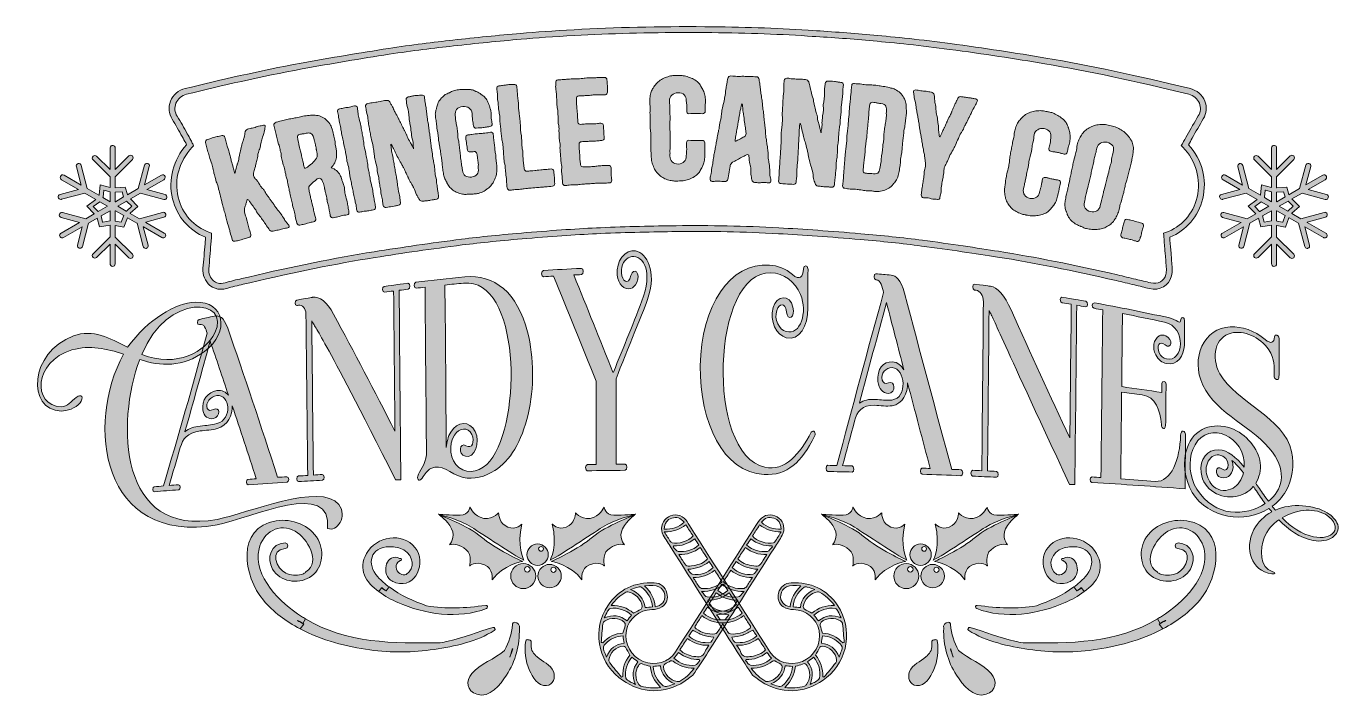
# Model space of a CAD drawing. Header units: inches. Extents: x 63 to 1015, y -784 to -299.
import ezdxf

# ---------------------------------------------------------------- set-up
doc = ezdxf.new("R2010")
doc.units = ezdxf.units.IN
doc.header["$MEASUREMENT"] = 0
doc.layers.add('Layer 1', color=7, linetype='Continuous')

# ---------------------------------------------------------------- blocks, each defined once
blk = doc.blocks.new('block 4')
at = {"layer": 'Layer 1', "true_color": 0xd81c2b}
h = blk.add_hatch(color=242, dxfattribs=at)
h.dxf.hatch_style = 2
edge = h.paths.add_edge_path()
edge.add_spline(control_points=[(184.66, -497.7), (205.58, -496.56), (210.26, -518.98), (191.23, -533.28), (176.11, -544.48), (159.1, -544.2), (144.56, -538.9), (127.5, -584.82), (129.39, -667.6), (200.48, -654.36), (222.61, -650.08), (275.02, -627.19), (288.21, -643.73), (294.88, -652), (286.77, -664.02), (280.16, -660.91), (283.89, -625.04), (225.6, -653.11), (200.52, -658.36), (116.71, -673.07), (105.2, -585.31), (132.98, -535.11), (120.6, -531.27), (108.77, -528.32), (95.71, -532.09), (67.71, -540.48), (67.02, -572.25), (87.9, -573.12), (92.76, -573.25), (95.02, -569.17), (98.74, -566.43), (102.62, -563.3), (104.58, -566.55), (101.51, -570.35), (98.28, -574.17), (92.12, -576.29), (87.91, -576.18), (62.81, -575.54), (64.84, -533.79), (96.8, -521.93), (110.81, -516.93), (122.82, -523.56), (135.87, -530.18), (150.84, -509.53), (170.44, -498.3), (184.66, -497.7)], knot_values=[0, 0, 0, 0, 1, 1, 1, 2, 2, 2, 3, 3, 3, 4, 4, 4, 5, 5, 5, 6, 6, 6, 7, 7, 7, 8, 8, 8, 9, 9, 9, 10, 10, 10, 11, 11, 11, 12, 12, 12, 13, 13, 13, 14, 14, 14, 15, 15, 15, 15], degree=3, periodic=1)
edge = h.paths.add_edge_path()
edge.add_spline(control_points=[(198.79, -519.83), (210.78, -495.04), (164.31, -490.07), (146.17, -535.36), (171.18, -545.45), (192.38, -533.16), (198.79, -519.83)], knot_values=[0, 0, 0, 0, 1, 1, 1, 2, 2, 2, 2], degree=3, periodic=1)
at = {"layer": 'Layer 1', "lineweight": 0}
for points, knots in [([(198.79, -519.83), (210.78, -495.04), (164.31, -490.07), (146.17, -535.36), (171.18, -545.45), (192.38, -533.16), (198.79, -519.83)], [0, 0, 0, 0, 1, 1, 1, 2, 2, 2, 2]), ([(184.66, -497.7), (205.58, -496.56), (210.26, -518.98), (191.23, -533.28), (176.11, -544.48), (159.1, -544.2), (144.56, -538.9), (127.5, -584.82), (129.39, -667.6), (200.48, -654.36), (222.61, -650.08), (275.02, -627.19), (288.21, -643.73), (294.88, -652), (286.77, -664.02), (280.16, -660.91), (283.89, -625.04), (225.6, -653.11), (200.52, -658.36), (116.71, -673.07), (105.2, -585.31), (132.98, -535.11), (120.6, -531.27), (108.77, -528.32), (95.71, -532.09), (67.71, -540.48), (67.02, -572.25), (87.9, -573.12), (92.76, -573.25), (95.02, -569.17), (98.74, -566.43), (102.62, -563.3), (104.58, -566.55), (101.51, -570.35), (98.28, -574.17), (92.12, -576.29), (87.91, -576.18), (62.81, -575.54), (64.84, -533.79), (96.8, -521.93), (110.81, -516.93), (122.82, -523.56), (135.87, -530.18), (150.84, -509.53), (170.44, -498.3), (184.66, -497.7)], [0, 0, 0, 0, 1, 1, 1, 2, 2, 2, 3, 3, 3, 4, 4, 4, 5, 5, 5, 6, 6, 6, 7, 7, 7, 8, 8, 8, 9, 9, 9, 10, 10, 10, 11, 11, 11, 12, 12, 12, 13, 13, 13, 14, 14, 14, 15, 15, 15, 15])]:
    blk.add_open_spline(points, degree=3, knots=knots, dxfattribs=at)
blk = doc.blocks.new('block 5')
at = {"layer": 'Layer 1', "true_color": 0xd81c2b}
h = blk.add_hatch(color=242, dxfattribs=at)
h.dxf.hatch_style = 2
edge = h.paths.add_edge_path()
edge.add_spline(control_points=[(198.33, -507.71), (201.93, -506.94), (205.22, -508.44), (208.09, -516.37), (220.03, -550.8), (232.03, -586.76), (244.06, -624.03), (246.3, -623.88), (248.55, -623.73), (250.8, -623.58), (252.44, -623.48), (252.48, -627.49), (250.84, -627.59), (241.79, -628.14), (231.93, -628.77), (222.9, -629.38), (221.26, -629.49), (221.22, -625.6), (222.69, -625.5), (224.67, -625.36), (226.64, -625.22), (228.61, -625.08), (222.83, -607.19), (217.06, -589.61), (211.29, -572.39), (211.53, -579.06), (208.16, -586.57), (200.47, -588.88), (197.03, -589.9), (191.79, -590.13), (188.18, -590.58), (178.85, -591.96), (175.62, -596.28), (173.87, -602.49), (171.17, -611.73), (168.47, -620.88), (165.76, -629.93), (168, -629.74), (170.24, -629.55), (172.48, -629.37), (174.12, -629.23), (174.32, -632.9), (172.68, -633.03), (166.88, -633.48), (161.09, -633.94), (155.3, -634.42), (153.66, -634.55), (153.64, -630.97), (155.11, -630.84), (157.29, -630.65), (159.48, -630.46), (161.66, -630.28), (172.23, -594.91), (182.74, -558.07), (193.22, -519.96), (192.21, -517.18), (191.18, -512.83), (187.76, -513.78), (185.64, -514.43), (185.92, -510.43), (187.39, -510.1), (191.04, -509.29), (194.68, -508.49), (198.33, -507.71)], knot_values=[0, 0, 0, 0, 1, 1, 1, 2, 2, 2, 3, 3, 3, 4, 4, 4, 5, 5, 5, 6, 6, 6, 7, 7, 7, 8, 8, 8, 9, 9, 9, 10, 10, 10, 11, 11, 11, 12, 12, 12, 13, 13, 13, 14, 14, 14, 15, 15, 15, 16, 16, 16, 17, 17, 17, 18, 18, 18, 19, 19, 19, 20, 20, 20, 21, 21, 21, 21], degree=3, periodic=1)
edge = h.paths.add_edge_path()
edge.add_spline(control_points=[(195.4, -525.7), (189.35, -547.91), (183.28, -569.69), (177.2, -591), (177.21, -591.06), (177.21, -591.13), (177.21, -591.19), (180.3, -588.65), (183.89, -587.58), (188.15, -587.03), (193.22, -586.38), (195.36, -586.51), (200.27, -585.3), (211.89, -582.09), (209.56, -563.65), (200.23, -565.07), (195.81, -565.93), (191.75, -570.11), (193.27, -574.26), (193.77, -575.77), (195.42, -576.34), (197.7, -575.03), (202.6, -572.35), (203.33, -580.3), (197.77, -581.62), (194.01, -582.5), (190.7, -579.76), (190.17, -575.69), (188.95, -568.16), (193.97, -562.43), (200.19, -561.46), (203.96, -560.89), (206.76, -562.49), (208.59, -564.86), (204.19, -551.59), (199.79, -538.54), (195.4, -525.7)], knot_values=[0, 0, 0, 0, 1, 1, 1, 2, 2, 2, 3, 3, 3, 4, 4, 4, 5, 5, 5, 6, 6, 6, 7, 7, 7, 8, 8, 8, 9, 9, 9, 10, 10, 10, 11, 11, 11, 12, 12, 12, 12], degree=3, periodic=1)
at = {"layer": 'Layer 1', "lineweight": 0}
for points, knots in [([(198.33, -507.71), (201.93, -506.94), (205.22, -508.44), (208.09, -516.37), (220.03, -550.8), (232.03, -586.76), (244.06, -624.03), (246.3, -623.88), (248.55, -623.73), (250.8, -623.58), (252.44, -623.48), (252.48, -627.49), (250.84, -627.59), (241.79, -628.14), (231.93, -628.77), (222.9, -629.38), (221.26, -629.49), (221.22, -625.6), (222.69, -625.5), (224.67, -625.36), (226.64, -625.22), (228.61, -625.08), (222.83, -607.19), (217.06, -589.61), (211.29, -572.39), (211.53, -579.06), (208.16, -586.57), (200.47, -588.88), (197.03, -589.9), (191.79, -590.13), (188.18, -590.58), (178.85, -591.96), (175.62, -596.28), (173.87, -602.49), (171.17, -611.73), (168.47, -620.88), (165.76, -629.93), (168, -629.74), (170.24, -629.55), (172.48, -629.37), (174.12, -629.23), (174.32, -632.9), (172.68, -633.03), (166.88, -633.48), (161.09, -633.94), (155.3, -634.42), (153.66, -634.55), (153.64, -630.97), (155.11, -630.84), (157.29, -630.65), (159.48, -630.46), (161.66, -630.28), (172.23, -594.91), (182.74, -558.07), (193.22, -519.96), (192.21, -517.18), (191.18, -512.83), (187.76, -513.78), (185.64, -514.43), (185.92, -510.43), (187.39, -510.1), (191.04, -509.29), (194.68, -508.49), (198.33, -507.71)], [0, 0, 0, 0, 1, 1, 1, 2, 2, 2, 3, 3, 3, 4, 4, 4, 5, 5, 5, 6, 6, 6, 7, 7, 7, 8, 8, 8, 9, 9, 9, 10, 10, 10, 11, 11, 11, 12, 12, 12, 13, 13, 13, 14, 14, 14, 15, 15, 15, 16, 16, 16, 17, 17, 17, 18, 18, 18, 19, 19, 19, 20, 20, 20, 21, 21, 21, 21]), ([(195.4, -525.7), (189.35, -547.91), (183.28, -569.69), (177.2, -591), (177.21, -591.06), (177.21, -591.13), (177.21, -591.19), (180.3, -588.65), (183.89, -587.58), (188.15, -587.03), (193.22, -586.38), (195.36, -586.51), (200.27, -585.3), (211.89, -582.09), (209.56, -563.65), (200.23, -565.07), (195.81, -565.93), (191.75, -570.11), (193.27, -574.26), (193.77, -575.77), (195.42, -576.34), (197.7, -575.03), (202.6, -572.35), (203.33, -580.3), (197.77, -581.62), (194.01, -582.5), (190.7, -579.76), (190.17, -575.69), (188.95, -568.16), (193.97, -562.43), (200.19, -561.46), (203.96, -560.89), (206.76, -562.49), (208.59, -564.86), (204.19, -551.59), (199.79, -538.54), (195.4, -525.7)], [0, 0, 0, 0, 1, 1, 1, 2, 2, 2, 3, 3, 3, 4, 4, 4, 5, 5, 5, 6, 6, 6, 7, 7, 7, 8, 8, 8, 9, 9, 9, 10, 10, 10, 11, 11, 11, 12, 12, 12, 12])]:
    blk.add_open_spline(points, degree=3, knots=knots, dxfattribs=at)
blk = doc.blocks.new('block 6')
at = {"layer": 'Layer 1', "true_color": 0xd81c2b}
h = blk.add_hatch(color=242, dxfattribs=at)
h.dxf.hatch_style = 2
edge = h.paths.add_edge_path()
edge.add_spline(control_points=[(331.73, -489.08), (332.15, -534.64), (332.57, -580.19), (333, -625.75), (331.73, -625.8), (330.47, -625.86), (329.21, -625.91), (274.57, -517.67), (271.87, -517.13), (268.69, -511.16), (269.09, -548.24), (269.48, -585.31), (269.87, -622.39), (272.01, -622.26), (274.15, -622.13), (276.29, -622), (277.93, -621.9), (278.14, -626), (276.49, -626.09), (270.73, -626.41), (264.98, -626.74), (259.22, -627.08), (257.58, -627.18), (257.53, -623.15), (259.18, -623.05), (261.37, -622.91), (263.56, -622.77), (265.76, -622.64), (265.34, -583.84), (264.93, -545.05), (264.52, -506.25), (264.48, -501.77), (261.81, -499.43), (259.18, -499.89), (258.75, -499.96), (258.31, -500.04), (257.87, -500.12), (256.23, -500.4), (256.18, -496.37), (257.83, -496.08), (268.68, -494.18), (268.68, -494.21), (269.34, -494.1), (274.28, -493.26), (279.6, -497.33), (284.47, -506.4), (299.22, -533.43), (313.97, -561.64), (328.71, -590.77), (328.39, -557.04), (328.08, -523.32), (327.76, -489.59), (325.56, -489.87), (323.35, -490.16), (321.15, -490.45), (319.33, -490.69), (319.29, -486.47), (320.95, -486.24), (330.2, -485), (328.21, -485.26), (338.13, -484), (339.95, -483.77), (339.99, -488.06), (338.34, -488.26), (336.13, -488.53), (333.93, -488.8), (331.73, -489.08)], knot_values=[0, 0, 0, 0, 1, 1, 1, 2, 2, 2, 3, 3, 3, 4, 4, 4, 5, 5, 5, 6, 6, 6, 7, 7, 7, 8, 8, 8, 9, 9, 9, 10, 10, 10, 11, 11, 11, 12, 12, 12, 13, 13, 13, 14, 14, 14, 15, 15, 15, 16, 16, 16, 17, 17, 17, 18, 18, 18, 19, 19, 19, 20, 20, 20, 21, 21, 21, 22, 22, 22, 22], degree=3, periodic=1)
at = {"layer": 'Layer 1', "lineweight": 0}
blk.add_open_spline([(331.73, -489.08), (332.15, -534.64), (332.57, -580.19), (333, -625.75), (331.73, -625.8), (330.47, -625.86), (329.21, -625.91), (274.57, -517.67), (271.87, -517.13), (268.69, -511.16), (269.09, -548.24), (269.48, -585.31), (269.87, -622.39), (272.01, -622.26), (274.15, -622.13), (276.29, -622), (277.93, -621.9), (278.14, -626), (276.49, -626.09), (270.73, -626.41), (264.98, -626.74), (259.22, -627.08), (257.58, -627.18), (257.53, -623.15), (259.18, -623.05), (261.37, -622.91), (263.56, -622.77), (265.76, -622.64), (265.34, -583.84), (264.93, -545.05), (264.52, -506.25), (264.48, -501.77), (261.81, -499.43), (259.18, -499.89), (258.75, -499.96), (258.31, -500.04), (257.87, -500.12), (256.23, -500.4), (256.18, -496.37), (257.83, -496.08), (268.68, -494.18), (268.68, -494.21), (269.34, -494.1), (274.28, -493.26), (279.6, -497.33), (284.47, -506.4), (299.22, -533.43), (313.97, -561.64), (328.71, -590.77), (328.39, -557.04), (328.08, -523.32), (327.76, -489.59), (325.56, -489.87), (323.35, -490.16), (321.15, -490.45), (319.33, -490.69), (319.29, -486.47), (320.95, -486.24), (330.2, -485), (328.21, -485.26), (338.13, -484), (339.95, -483.77), (339.99, -488.06), (338.34, -488.26), (336.13, -488.53), (333.93, -488.8), (331.73, -489.08)], degree=3, knots=[0, 0, 0, 0, 1, 1, 1, 2, 2, 2, 3, 3, 3, 4, 4, 4, 5, 5, 5, 6, 6, 6, 7, 7, 7, 8, 8, 8, 9, 9, 9, 10, 10, 10, 11, 11, 11, 12, 12, 12, 13, 13, 13, 14, 14, 14, 15, 15, 15, 16, 16, 16, 17, 17, 17, 18, 18, 18, 19, 19, 19, 20, 20, 20, 21, 21, 21, 22, 22, 22, 22], dxfattribs=at)
blk = doc.blocks.new('block 7')
at = {"layer": 'Layer 1', "true_color": 0xd81c2b}
h = blk.add_hatch(color=242, dxfattribs=at)
h.dxf.hatch_style = 2
edge = h.paths.add_edge_path()
edge.add_spline(control_points=[(424.41, -519.15), (429.16, -537.64), (429.28, -559.76), (424.76, -578.68), (420.24, -598.08), (411.74, -612.35), (400.73, -619.18), (393.99, -623.34), (385.27, -626.12), (377.99, -624.06), (368.08, -621.62), (362.57, -613.63), (354.52, -617.61), (352.39, -618.84), (350.1, -621.66), (348.32, -624.68), (346.85, -627.23), (344.54, -626.18), (345.17, -623.22), (345.8, -619.8), (351.03, -614.82), (351.47, -607.76), (351.11, -567.45), (350.76, -527.14), (350.41, -486.83), (348.26, -487.07), (346.11, -487.33), (343.96, -487.58), (342.3, -487.78), (342.27, -483.49), (343.76, -483.31), (355.5, -481.88), (367.26, -480.58), (379.03, -479.41), (400.42, -477.25), (417.12, -490.7), (424.41, -519.15)], knot_values=[0, 0, 0, 0, 1, 1, 1, 2, 2, 2, 3, 3, 3, 4, 4, 4, 5, 5, 5, 6, 6, 6, 7, 7, 7, 8, 8, 8, 9, 9, 9, 10, 10, 10, 11, 11, 11, 12, 12, 12, 12], degree=3, periodic=1)
edge = h.paths.add_edge_path()
edge.add_spline(control_points=[(365.78, -602.52), (366.08, -598.62), (367.03, -594.69), (368.99, -591.38), (373.72, -583.8), (382.63, -582.84), (386.66, -590.98), (390.51, -598.68), (386.14, -610.87), (379.53, -608.82), (373.91, -607.43), (375.32, -598.41), (379.96, -601.2), (384.44, -604.01), (386.38, -598.15), (384.2, -593.17), (381.51, -587.29), (375.07, -588.32), (371.65, -593.54), (367.24, -600.18), (368.17, -612.01), (374.81, -617.04), (382.11, -622.29), (391.49, -619.49), (397.21, -612.33), (420.79, -583.19), (419.06, -479.99), (378.23, -483.87), (373.76, -484.31), (369.29, -484.76), (364.81, -485.24), (365.71, -594.06), (365.71, -594.52), (365.78, -602.52)], knot_values=[0, 0, 0, 0, 1, 1, 1, 2, 2, 2, 3, 3, 3, 4, 4, 4, 5, 5, 5, 6, 6, 6, 7, 7, 7, 8, 8, 8, 9, 9, 9, 10, 10, 10, 11, 11, 11, 11], degree=3, periodic=1)
at = {"layer": 'Layer 1', "lineweight": 0}
for points, knots in [([(424.41, -519.15), (429.16, -537.64), (429.28, -559.76), (424.76, -578.68), (420.24, -598.08), (411.74, -612.35), (400.73, -619.18), (393.99, -623.34), (385.27, -626.12), (377.99, -624.06), (368.08, -621.62), (362.57, -613.63), (354.52, -617.61), (352.39, -618.84), (350.1, -621.66), (348.32, -624.68), (346.85, -627.23), (344.54, -626.18), (345.17, -623.22), (345.8, -619.8), (351.03, -614.82), (351.47, -607.76), (351.11, -567.45), (350.76, -527.14), (350.41, -486.83), (348.26, -487.07), (346.11, -487.33), (343.96, -487.58), (342.3, -487.78), (342.27, -483.49), (343.76, -483.31), (355.5, -481.88), (367.26, -480.58), (379.03, -479.41), (400.42, -477.25), (417.12, -490.7), (424.41, -519.15)], [0, 0, 0, 0, 1, 1, 1, 2, 2, 2, 3, 3, 3, 4, 4, 4, 5, 5, 5, 6, 6, 6, 7, 7, 7, 8, 8, 8, 9, 9, 9, 10, 10, 10, 11, 11, 11, 12, 12, 12, 12]), ([(365.78, -602.52), (366.08, -598.62), (367.03, -594.69), (368.99, -591.38), (373.72, -583.8), (382.63, -582.84), (386.66, -590.98), (390.51, -598.68), (386.14, -610.87), (379.53, -608.82), (373.91, -607.43), (375.32, -598.41), (379.96, -601.2), (384.44, -604.01), (386.38, -598.15), (384.2, -593.17), (381.51, -587.29), (375.07, -588.32), (371.65, -593.54), (367.24, -600.18), (368.17, -612.01), (374.81, -617.04), (382.11, -622.29), (391.49, -619.49), (397.21, -612.33), (420.79, -583.19), (419.06, -479.99), (378.23, -483.87), (373.76, -484.31), (369.29, -484.76), (364.81, -485.24), (365.71, -594.06), (365.71, -594.52), (365.78, -602.52)], [0, 0, 0, 0, 1, 1, 1, 2, 2, 2, 3, 3, 3, 4, 4, 4, 5, 5, 5, 6, 6, 6, 7, 7, 7, 8, 8, 8, 9, 9, 9, 10, 10, 10, 11, 11, 11, 11])]:
    blk.add_open_spline(points, degree=3, knots=knots, dxfattribs=at)
blk = doc.blocks.new('block 8')
at = {"layer": 'Layer 1', "true_color": 0xd81c2b}
h = blk.add_hatch(color=242, dxfattribs=at)
h.dxf.hatch_style = 2
edge = h.paths.add_edge_path()
edge.add_spline(control_points=[(463.39, -477.74), (461.51, -477.83), (459.63, -477.92), (457.74, -478.01), (467.21, -501.2), (476.64, -524.62), (486.04, -548.2), (486.15, -548.2), (486.26, -548.2), (486.37, -548.19), (493.78, -529.72), (501.38, -511.69), (508.16, -493.21), (511.47, -482.9), (510.96, -475.27), (509.12, -471.25), (503.61, -459.18), (491.3, -465.02), (492.16, -476.43), (492.51, -482.36), (497.01, -486.06), (498.99, -478.39), (500.8, -471.67), (506.3, -476.55), (503.15, -483.53), (501.99, -485.94), (500.5, -487.4), (498.84, -487.68), (494.19, -488.98), (489.86, -484.58), (489.17, -478.18), (487.98, -467.75), (494.78, -459.43), (502.28, -460.67), (510.61, -462.14), (517.45, -475.65), (511.49, -494.11), (509.16, -501.29), (495.94, -533.25), (488.21, -552.91), (488.26, -573.45), (488.32, -593.99), (488.37, -614.53), (490.52, -614.5), (492.67, -614.48), (494.81, -614.46), (496.47, -614.44), (496.48, -618.97), (494.83, -618.98), (484.92, -619.07), (476.5, -619.18), (467.42, -619.32), (465.93, -619.11), (465.91, -614.84), (467.56, -614.81), (469.71, -614.78), (471.86, -614.75), (474, -614.71), (473.94, -594.7), (473.87, -574.69), (473.8, -554.67), (463.61, -529.14), (453.38, -503.82), (443.12, -478.8), (440.68, -478.94), (438.25, -479.09), (435.81, -479.24), (433.98, -479.36), (434.29, -474.87), (435.79, -474.77), (444.92, -474.19), (453.4, -473.71), (463.38, -473.24), (465.04, -473.16), (464.89, -477.67), (463.39, -477.74)], knot_values=[0, 0, 0, 0, 1, 1, 1, 2, 2, 2, 3, 3, 3, 4, 4, 4, 5, 5, 5, 6, 6, 6, 7, 7, 7, 8, 8, 8, 9, 9, 9, 10, 10, 10, 11, 11, 11, 12, 12, 12, 13, 13, 13, 14, 14, 14, 15, 15, 15, 16, 16, 16, 17, 17, 17, 18, 18, 18, 19, 19, 19, 20, 20, 20, 21, 21, 21, 22, 22, 22, 23, 23, 23, 24, 24, 24, 25, 25, 25, 25], degree=3, periodic=1)
at = {"layer": 'Layer 1', "lineweight": 0}
blk.add_open_spline([(463.39, -477.74), (461.51, -477.83), (459.63, -477.92), (457.74, -478.01), (467.21, -501.2), (476.64, -524.62), (486.04, -548.2), (486.15, -548.2), (486.26, -548.2), (486.37, -548.19), (493.78, -529.72), (501.38, -511.69), (508.16, -493.21), (511.47, -482.9), (510.96, -475.27), (509.12, -471.25), (503.61, -459.18), (491.3, -465.02), (492.16, -476.43), (492.51, -482.36), (497.01, -486.06), (498.99, -478.39), (500.8, -471.67), (506.3, -476.55), (503.15, -483.53), (501.99, -485.94), (500.5, -487.4), (498.84, -487.68), (494.19, -488.98), (489.86, -484.58), (489.17, -478.18), (487.98, -467.75), (494.78, -459.43), (502.28, -460.67), (510.61, -462.14), (517.45, -475.65), (511.49, -494.11), (509.16, -501.29), (495.94, -533.25), (488.21, -552.91), (488.26, -573.45), (488.32, -593.99), (488.37, -614.53), (490.52, -614.5), (492.67, -614.48), (494.81, -614.46), (496.47, -614.44), (496.48, -618.97), (494.83, -618.98), (484.92, -619.07), (476.5, -619.18), (467.42, -619.32), (465.93, -619.11), (465.91, -614.84), (467.56, -614.81), (469.71, -614.78), (471.86, -614.75), (474, -614.71), (473.94, -594.7), (473.87, -574.69), (473.8, -554.67), (463.61, -529.14), (453.38, -503.82), (443.12, -478.8), (440.68, -478.94), (438.25, -479.09), (435.81, -479.24), (433.98, -479.36), (434.29, -474.87), (435.79, -474.77), (444.92, -474.19), (453.4, -473.71), (463.38, -473.24), (465.04, -473.16), (464.89, -477.67), (463.39, -477.74)], degree=3, knots=[0, 0, 0, 0, 1, 1, 1, 2, 2, 2, 3, 3, 3, 4, 4, 4, 5, 5, 5, 6, 6, 6, 7, 7, 7, 8, 8, 8, 9, 9, 9, 10, 10, 10, 11, 11, 11, 12, 12, 12, 13, 13, 13, 14, 14, 14, 15, 15, 15, 16, 16, 16, 17, 17, 17, 18, 18, 18, 19, 19, 19, 20, 20, 20, 21, 21, 21, 22, 22, 22, 23, 23, 23, 24, 24, 24, 25, 25, 25, 25], dxfattribs=at)
blk = doc.blocks.new('block 9')
at = {"layer": 'Layer 1', "true_color": 0xd81c2b}
h = blk.add_hatch(color=242, dxfattribs=at)
h.dxf.hatch_style = 2
edge = h.paths.add_edge_path()
edge.add_spline(control_points=[(621.35, -492.16), (617.4, -482.76), (609.11, -476.67), (599.96, -476.34), (556.98, -474.97), (552.68, -607.43), (595.56, -616.71), (609.92, -620.21), (621.19, -606.87), (629.04, -591.5), (630.54, -589.17), (632.84, -591.83), (631.5, -594.39), (622.16, -613.03), (611.56, -623.08), (595.06, -621.94), (565.19, -620.21), (548.69, -584.65), (549.02, -543.57), (549.52, -500.37), (570.68, -468.59), (598.98, -470.84), (604.8, -471.29), (610.62, -473.44), (615.59, -477.69), (620.56, -481.95), (623.39, -479.72), (623.42, -473.57), (623.43, -470.5), (626.76, -470.44), (626.74, -473.99), (626.7, -483.28), (626.66, -492.57), (626.62, -501.87), (626.89, -514.87), (620.54, -525.71), (611.1, -523.26), (603.97, -521.6), (598.86, -511.24), (601.54, -501.58), (604.06, -492.63), (613.71, -491.83), (615.83, -501.16), (617.96, -508.82), (611.97, -511.67), (611.17, -504.53), (610.53, -497.63), (605.87, -498.16), (604.2, -503.57), (602.01, -510.15), (605.98, -517.64), (610.95, -518.75), (621.39, -521.95), (626.61, -504.71), (621.35, -492.16)], knot_values=[0, 0, 0, 0, 1, 1, 1, 2, 2, 2, 3, 3, 3, 4, 4, 4, 5, 5, 5, 6, 6, 6, 7, 7, 7, 8, 8, 8, 9, 9, 9, 10, 10, 10, 11, 11, 11, 12, 12, 12, 13, 13, 13, 14, 14, 14, 15, 15, 15, 16, 16, 16, 17, 17, 17, 18, 18, 18, 18], degree=3, periodic=1)
at = {"layer": 'Layer 1', "lineweight": 0}
blk.add_open_spline([(621.35, -492.16), (617.4, -482.76), (609.11, -476.67), (599.96, -476.34), (556.98, -474.97), (552.68, -607.43), (595.56, -616.71), (609.92, -620.21), (621.19, -606.87), (629.04, -591.5), (630.54, -589.17), (632.84, -591.83), (631.5, -594.39), (622.16, -613.03), (611.56, -623.08), (595.06, -621.94), (565.19, -620.21), (548.69, -584.65), (549.02, -543.57), (549.52, -500.37), (570.68, -468.59), (598.98, -470.84), (604.8, -471.29), (610.62, -473.44), (615.59, -477.69), (620.56, -481.95), (623.39, -479.72), (623.42, -473.57), (623.43, -470.5), (626.76, -470.44), (626.74, -473.99), (626.7, -483.28), (626.66, -492.57), (626.62, -501.87), (626.89, -514.87), (620.54, -525.71), (611.1, -523.26), (603.97, -521.6), (598.86, -511.24), (601.54, -501.58), (604.06, -492.63), (613.71, -491.83), (615.83, -501.16), (617.96, -508.82), (611.97, -511.67), (611.17, -504.53), (610.53, -497.63), (605.87, -498.16), (604.2, -503.57), (602.01, -510.15), (605.98, -517.64), (610.95, -518.75), (621.39, -521.95), (626.61, -504.71), (621.35, -492.16)], degree=3, knots=[0, 0, 0, 0, 1, 1, 1, 2, 2, 2, 3, 3, 3, 4, 4, 4, 5, 5, 5, 6, 6, 6, 7, 7, 7, 8, 8, 8, 9, 9, 9, 10, 10, 10, 11, 11, 11, 12, 12, 12, 13, 13, 13, 14, 14, 14, 15, 15, 15, 16, 16, 16, 17, 17, 17, 18, 18, 18, 18], dxfattribs=at)
blk = doc.blocks.new('block 10')
at = {"layer": 'Layer 1', "true_color": 0xd81c2b}
h = blk.add_hatch(color=242, dxfattribs=at)
h.dxf.hatch_style = 2
edge = h.paths.add_edge_path()
edge.add_spline(control_points=[(686.69, -478.06), (690.34, -478.39), (693.64, -481.25), (696.38, -491.2), (707.78, -534.17), (719.11, -576.61), (730.4, -618.28), (732.65, -618.37), (734.91, -618.47), (737.16, -618.57), (738.81, -618.64), (738.77, -622.93), (737.12, -622.86), (728.06, -622.48), (718.17, -622.1), (709.09, -621.78), (707.45, -621.72), (707.48, -617.36), (708.96, -617.41), (710.94, -617.49), (712.92, -617.57), (714.9, -617.64), (709.46, -597.16), (704.01, -576.51), (698.55, -555.73), (698.65, -563.34), (695.12, -571.19), (687.34, -572.42), (683.87, -572.93), (678.58, -572.21), (674.94, -572.04), (665.52, -571.83), (662.18, -576.37), (660.32, -583.55), (657.45, -594.21), (654.58, -604.9), (651.71, -615.62), (653.96, -615.68), (656.22, -615.73), (658.48, -615.79), (660.13, -615.84), (660.26, -620.29), (658.62, -620.25), (652.78, -620.1), (646.95, -619.97), (641.12, -619.84), (639.47, -619.81), (639.49, -615.33), (640.98, -615.37), (643.18, -615.41), (645.38, -615.47), (647.58, -615.52), (658.76, -573.34), (670, -531.63), (681.29, -490.59), (680.32, -487.02), (679.36, -481.6), (675.88, -481.54), (673.72, -481.6), (674.08, -476.96), (675.57, -477.09), (679.28, -477.4), (682.98, -477.72), (686.69, -478.06)], knot_values=[0, 0, 0, 0, 1, 1, 1, 2, 2, 2, 3, 3, 3, 4, 4, 4, 5, 5, 5, 6, 6, 6, 7, 7, 7, 8, 8, 8, 9, 9, 9, 10, 10, 10, 11, 11, 11, 12, 12, 12, 13, 13, 13, 14, 14, 14, 15, 15, 15, 16, 16, 16, 17, 17, 17, 18, 18, 18, 19, 19, 19, 20, 20, 20, 21, 21, 21, 21], degree=3, periodic=1)
edge = h.paths.add_edge_path()
edge.add_spline(control_points=[(683.4, -497.96), (676.87, -521.88), (670.36, -546.03), (663.87, -570.37), (663.87, -570.45), (663.87, -570.52), (663.87, -570.6), (667.03, -568.17), (670.67, -567.64), (674.97, -567.85), (680.1, -568.1), (682.24, -568.67), (687.21, -568.24), (698.96, -566.79), (696.97, -545.5), (687.54, -544.86), (683.07, -544.81), (678.9, -548.75), (680.36, -553.94), (680.84, -555.83), (682.49, -556.85), (684.81, -555.82), (689.79, -553.8), (690.39, -563.08), (684.76, -563.47), (680.95, -563.73), (677.67, -559.84), (677.21, -554.93), (676.11, -545.79), (681.28, -540.28), (687.57, -540.69), (691.38, -540.94), (694.17, -543.45), (695.97, -546.56), (691.79, -530.44), (687.6, -514.23), (683.4, -497.96)], knot_values=[0, 0, 0, 0, 1, 1, 1, 2, 2, 2, 3, 3, 3, 4, 4, 4, 5, 5, 5, 6, 6, 6, 7, 7, 7, 8, 8, 8, 9, 9, 9, 10, 10, 10, 11, 11, 11, 12, 12, 12, 12], degree=3, periodic=1)
at = {"layer": 'Layer 1', "lineweight": 0}
for points, knots in [([(686.69, -478.06), (690.34, -478.39), (693.64, -481.25), (696.38, -491.2), (707.78, -534.17), (719.11, -576.61), (730.4, -618.28), (732.65, -618.37), (734.91, -618.47), (737.16, -618.57), (738.81, -618.64), (738.77, -622.93), (737.12, -622.86), (728.06, -622.48), (718.17, -622.1), (709.09, -621.78), (707.45, -621.72), (707.48, -617.36), (708.96, -617.41), (710.94, -617.49), (712.92, -617.57), (714.9, -617.64), (709.46, -597.16), (704.01, -576.51), (698.55, -555.73), (698.65, -563.34), (695.12, -571.19), (687.34, -572.42), (683.87, -572.93), (678.58, -572.21), (674.94, -572.04), (665.52, -571.83), (662.18, -576.37), (660.32, -583.55), (657.45, -594.21), (654.58, -604.9), (651.71, -615.62), (653.96, -615.68), (656.22, -615.73), (658.48, -615.79), (660.13, -615.84), (660.26, -620.29), (658.62, -620.25), (652.78, -620.1), (646.95, -619.97), (641.12, -619.84), (639.47, -619.81), (639.49, -615.33), (640.98, -615.37), (643.18, -615.41), (645.38, -615.47), (647.58, -615.52), (658.76, -573.34), (670, -531.63), (681.29, -490.59), (680.32, -487.02), (679.36, -481.6), (675.88, -481.54), (673.72, -481.6), (674.08, -476.96), (675.57, -477.09), (679.28, -477.4), (682.98, -477.72), (686.69, -478.06)], [0, 0, 0, 0, 1, 1, 1, 2, 2, 2, 3, 3, 3, 4, 4, 4, 5, 5, 5, 6, 6, 6, 7, 7, 7, 8, 8, 8, 9, 9, 9, 10, 10, 10, 11, 11, 11, 12, 12, 12, 13, 13, 13, 14, 14, 14, 15, 15, 15, 16, 16, 16, 17, 17, 17, 18, 18, 18, 19, 19, 19, 20, 20, 20, 21, 21, 21, 21]), ([(683.4, -497.96), (676.87, -521.88), (670.36, -546.03), (663.87, -570.37), (663.87, -570.45), (663.87, -570.52), (663.87, -570.6), (667.03, -568.17), (670.67, -567.64), (674.97, -567.85), (680.1, -568.1), (682.24, -568.67), (687.21, -568.24), (698.96, -566.79), (696.97, -545.5), (687.54, -544.86), (683.07, -544.81), (678.9, -548.75), (680.36, -553.94), (680.84, -555.83), (682.49, -556.85), (684.81, -555.82), (689.79, -553.8), (690.39, -563.08), (684.76, -563.47), (680.95, -563.73), (677.67, -559.84), (677.21, -554.93), (676.11, -545.79), (681.28, -540.28), (687.57, -540.69), (691.38, -540.94), (694.17, -543.45), (695.97, -546.56), (691.79, -530.44), (687.6, -514.23), (683.4, -497.96)], [0, 0, 0, 0, 1, 1, 1, 2, 2, 2, 3, 3, 3, 4, 4, 4, 5, 5, 5, 6, 6, 6, 7, 7, 7, 8, 8, 8, 9, 9, 9, 10, 10, 10, 11, 11, 11, 12, 12, 12, 12])]:
    blk.add_open_spline(points, degree=3, knots=knots, dxfattribs=at)
blk = doc.blocks.new('block 11')
at = {"layer": 'Layer 1', "true_color": 0xd81c2b}
h = blk.add_hatch(color=242, dxfattribs=at)
h.dxf.hatch_style = 2
edge = h.paths.add_edge_path()
edge.add_spline(control_points=[(820.63, -499.86), (820.17, -543.02), (819.71, -586.17), (819.25, -629.33), (817.99, -629.26), (816.73, -629.19), (815.47, -629.12), (763.13, -517.41), (760.44, -508.69), (757.38, -503.66), (757.01, -542.26), (756.64, -580.86), (756.27, -619.45), (758.41, -619.56), (760.56, -619.66), (762.7, -619.77), (764.34, -619.85), (764.47, -624.08), (762.82, -624), (757.06, -623.73), (751.29, -623.47), (745.52, -623.22), (743.87, -623.15), (743.91, -618.87), (745.56, -618.95), (747.76, -619.05), (749.96, -619.15), (752.15, -619.26), (752.54, -578.62), (752.92, -537.98), (753.3, -497.34), (753.35, -492.64), (750.73, -489.39), (748.09, -489.06), (747.65, -489), (747.21, -488.95), (746.77, -488.89), (745.11, -488.69), (745.15, -484.41), (746.8, -484.62), (757.71, -486.04), (757.71, -486.07), (758.37, -486.15), (763.33, -486.82), (768.56, -492.69), (773.25, -503.26), (787.42, -534.86), (801.55, -565.72), (815.66, -595.61), (816, -563.47), (816.34, -531.33), (816.68, -499.18), (814.49, -498.81), (812.3, -498.45), (810.1, -498.09), (808.29, -497.79), (808.34, -493.7), (809.98, -493.98), (819.19, -495.55), (817.22, -495.2), (827.08, -496.95), (828.89, -497.28), (828.85, -501.29), (827.2, -501), (825.01, -500.61), (822.82, -500.23), (820.63, -499.86)], knot_values=[0, 0, 0, 0, 1, 1, 1, 2, 2, 2, 3, 3, 3, 4, 4, 4, 5, 5, 5, 6, 6, 6, 7, 7, 7, 8, 8, 8, 9, 9, 9, 10, 10, 10, 11, 11, 11, 12, 12, 12, 13, 13, 13, 14, 14, 14, 15, 15, 15, 16, 16, 16, 17, 17, 17, 18, 18, 18, 19, 19, 19, 20, 20, 20, 21, 21, 21, 22, 22, 22, 22], degree=3, periodic=1)
at = {"layer": 'Layer 1', "lineweight": 0}
blk.add_open_spline([(820.63, -499.86), (820.17, -543.02), (819.71, -586.17), (819.25, -629.33), (817.99, -629.26), (816.73, -629.19), (815.47, -629.12), (763.13, -517.41), (760.44, -508.69), (757.38, -503.66), (757.01, -542.26), (756.64, -580.86), (756.27, -619.45), (758.41, -619.56), (760.56, -619.66), (762.7, -619.77), (764.34, -619.85), (764.47, -624.08), (762.82, -624), (757.06, -623.73), (751.29, -623.47), (745.52, -623.22), (743.87, -623.15), (743.91, -618.87), (745.56, -618.95), (747.76, -619.05), (749.96, -619.15), (752.15, -619.26), (752.54, -578.62), (752.92, -537.98), (753.3, -497.34), (753.35, -492.64), (750.73, -489.39), (748.09, -489.06), (747.65, -489), (747.21, -488.95), (746.77, -488.89), (745.11, -488.69), (745.15, -484.41), (746.8, -484.62), (757.71, -486.04), (757.71, -486.07), (758.37, -486.15), (763.33, -486.82), (768.56, -492.69), (773.25, -503.26), (787.42, -534.86), (801.55, -565.72), (815.66, -595.61), (816, -563.47), (816.34, -531.33), (816.68, -499.18), (814.49, -498.81), (812.3, -498.45), (810.1, -498.09), (808.29, -497.79), (808.34, -493.7), (809.98, -493.98), (819.19, -495.55), (817.22, -495.2), (827.08, -496.95), (828.89, -497.28), (828.85, -501.29), (827.2, -501), (825.01, -500.61), (822.82, -500.23), (820.63, -499.86)], degree=3, knots=[0, 0, 0, 0, 1, 1, 1, 2, 2, 2, 3, 3, 3, 4, 4, 4, 5, 5, 5, 6, 6, 6, 7, 7, 7, 8, 8, 8, 9, 9, 9, 10, 10, 10, 11, 11, 11, 12, 12, 12, 13, 13, 13, 14, 14, 14, 15, 15, 15, 16, 16, 16, 17, 17, 17, 18, 18, 18, 19, 19, 19, 20, 20, 20, 21, 21, 21, 22, 22, 22, 22], dxfattribs=at)
blk = doc.blocks.new('block 12')
at = {"layer": 'Layer 1', "true_color": 0xd81c2b}
h = blk.add_hatch(color=242, dxfattribs=at)
h.dxf.hatch_style = 2
edge = h.paths.add_edge_path()
edge.add_spline(control_points=[(877.32, -626.97), (888.97, -627.78), (895.05, -610.59), (895.54, -593.8), (895.58, -589.28), (899.18, -589.95), (899.14, -594.24), (899.02, -606.95), (898.89, -619.66), (898.77, -632.37), (876.41, -630.67), (854.02, -629.12), (831.61, -627.74), (829.8, -627.63), (829.68, -623.61), (831.65, -623.74), (833.79, -623.88), (835.92, -624.02), (838.06, -624.17), (838.49, -583.84), (838.92, -543.51), (839.35, -503.18), (837.27, -502.8), (835.19, -502.42), (833.11, -502.05), (831.31, -501.73), (831.35, -497.72), (833.32, -498.08), (851.16, -501.35), (868.96, -504.93), (886.71, -508.8), (893.08, -510.2), (895.65, -514.33), (895.69, -510.2), (895.72, -507.84), (898.49, -508.47), (898.47, -511.02), (898.41, -516.96), (898.35, -522.9), (898.29, -528.84), (897.89, -536.4), (893.41, -543.4), (885.39, -542), (882.45, -541.48), (879.36, -539.14), (877.59, -535.6), (875.02, -530.71), (876.07, -524.43), (880.03, -522), (881.35, -521.26), (883.15, -521.02), (884.94, -521.98), (890.48, -524.69), (888.94, -531.91), (884.38, -528.45), (882.11, -526.62), (880.63, -526.93), (879.96, -528.21), (878.97, -529.62), (879.1, -532.06), (880.07, -534.24), (881.19, -536.65), (883.3, -538.23), (885.27, -538.59), (897.85, -541.42), (900.22, -515.57), (884.06, -512.02), (873.93, -509.87), (863.78, -507.82), (853.62, -505.86), (853.44, -523.44), (853.25, -541.02), (853.06, -558.6), (862.74, -559.94), (872.41, -561.34), (882.07, -562.81), (882.09, -560.68), (882.12, -558.55), (882.14, -556.42), (882.16, -554.02), (885.11, -554.5), (885.08, -556.89), (884.99, -565.91), (884.9, -574.93), (884.81, -583.95), (884.74, -591.5), (881.97, -588.98), (881.67, -585.94), (880.79, -575.46), (877.61, -565.96), (867.78, -564.55), (862.86, -563.85), (857.94, -563.18), (853.02, -562.52), (852.8, -583.39), (852.58, -604.27), (852.36, -625.15), (860.68, -625.73), (869, -626.34), (877.32, -626.97)], knot_values=[0, 0, 0, 0, 1, 1, 1, 2, 2, 2, 3, 3, 3, 4, 4, 4, 5, 5, 5, 6, 6, 6, 7, 7, 7, 8, 8, 8, 9, 9, 9, 10, 10, 10, 11, 11, 11, 12, 12, 12, 13, 13, 13, 14, 14, 14, 15, 15, 15, 16, 16, 16, 17, 17, 17, 18, 18, 18, 19, 19, 19, 20, 20, 20, 21, 21, 21, 22, 22, 22, 23, 23, 23, 24, 24, 24, 25, 25, 25, 26, 26, 26, 27, 27, 27, 28, 28, 28, 29, 29, 29, 30, 30, 30, 31, 31, 31, 32, 32, 32, 33, 33, 33, 33], degree=3, periodic=1)
at = {"layer": 'Layer 1', "lineweight": 0}
blk.add_open_spline([(877.32, -626.97), (888.97, -627.78), (895.05, -610.59), (895.54, -593.8), (895.58, -589.28), (899.18, -589.95), (899.14, -594.24), (899.02, -606.95), (898.89, -619.66), (898.77, -632.37), (876.41, -630.67), (854.02, -629.12), (831.61, -627.74), (829.8, -627.63), (829.68, -623.61), (831.65, -623.74), (833.79, -623.88), (835.92, -624.02), (838.06, -624.17), (838.49, -583.84), (838.92, -543.51), (839.35, -503.18), (837.27, -502.8), (835.19, -502.42), (833.11, -502.05), (831.31, -501.73), (831.35, -497.72), (833.32, -498.08), (851.16, -501.35), (868.96, -504.93), (886.71, -508.8), (893.08, -510.2), (895.65, -514.33), (895.69, -510.2), (895.72, -507.84), (898.49, -508.47), (898.47, -511.02), (898.41, -516.96), (898.35, -522.9), (898.29, -528.84), (897.89, -536.4), (893.41, -543.4), (885.39, -542), (882.45, -541.48), (879.36, -539.14), (877.59, -535.6), (875.02, -530.71), (876.07, -524.43), (880.03, -522), (881.35, -521.26), (883.15, -521.02), (884.94, -521.98), (890.48, -524.69), (888.94, -531.91), (884.38, -528.45), (882.11, -526.62), (880.63, -526.93), (879.96, -528.21), (878.97, -529.62), (879.1, -532.06), (880.07, -534.24), (881.19, -536.65), (883.3, -538.23), (885.27, -538.59), (897.85, -541.42), (900.22, -515.57), (884.06, -512.02), (873.93, -509.87), (863.78, -507.82), (853.62, -505.86), (853.44, -523.44), (853.25, -541.02), (853.06, -558.6), (862.74, -559.94), (872.41, -561.34), (882.07, -562.81), (882.09, -560.68), (882.12, -558.55), (882.14, -556.42), (882.16, -554.02), (885.11, -554.5), (885.08, -556.89), (884.99, -565.91), (884.9, -574.93), (884.81, -583.95), (884.74, -591.5), (881.97, -588.98), (881.67, -585.94), (880.79, -575.46), (877.61, -565.96), (867.78, -564.55), (862.86, -563.85), (857.94, -563.18), (853.02, -562.52), (852.8, -583.39), (852.58, -604.27), (852.36, -625.15), (860.68, -625.73), (869, -626.34), (877.32, -626.97)], degree=3, knots=[0, 0, 0, 0, 1, 1, 1, 2, 2, 2, 3, 3, 3, 4, 4, 4, 5, 5, 5, 6, 6, 6, 7, 7, 7, 8, 8, 8, 9, 9, 9, 10, 10, 10, 11, 11, 11, 12, 12, 12, 13, 13, 13, 14, 14, 14, 15, 15, 15, 16, 16, 16, 17, 17, 17, 18, 18, 18, 19, 19, 19, 20, 20, 20, 21, 21, 21, 22, 22, 22, 23, 23, 23, 24, 24, 24, 25, 25, 25, 26, 26, 26, 27, 27, 27, 28, 28, 28, 29, 29, 29, 30, 30, 30, 31, 31, 31, 32, 32, 32, 33, 33, 33, 33], dxfattribs=at)
blk = doc.blocks.new('block 13')
at = {"layer": 'Layer 1', "true_color": 0xd81c2b}
h = blk.add_hatch(color=242, dxfattribs=at)
h.dxf.hatch_style = 2
edge = h.paths.add_edge_path()
edge.add_spline(control_points=[(952.99, -613.59), (953.6, -618.74), (952.43, -624.03), (949.78, -628.33), (950.59, -629.51), (951.4, -630.86), (952.37, -632.04), (954.48, -635.15), (956.59, -638.23), (958.87, -641.29), (968.74, -633.42), (972.54, -620.81), (961.85, -605.93), (949.07, -587.95), (921.54, -578.86), (911.59, -557.46), (902.45, -537.8), (912.49, -516.14), (931.37, -515.45), (939.84, -515.15), (948.9, -518.02), (956.48, -524.57), (960.84, -528.08), (963.12, -526.89), (963.3, -522.65), (963.31, -520.33), (966.71, -521.11), (966.69, -523.78), (966.64, -533.31), (966.59, -542.84), (966.54, -552.37), (966.7, -554.36), (962.96, -553.52), (962.98, -551.55), (963.02, -543.86), (963.69, -538.87), (959.2, -531.96), (952.77, -522.38), (941.12, -517.86), (931.98, -519.93), (920.73, -522.92), (917, -536.87), (923.92, -549.26), (935.35, -569.71), (970.45, -580.78), (975.55, -605.44), (977.79, -615.74), (975.96, -625.71), (971.51, -634.08), (968.87, -638.4), (965.57, -642.19), (961.63, -644.92), (962.39, -645.88), (963.15, -646.83), (963.91, -647.78), (975.24, -642.36), (992.06, -643.91), (1001.38, -649.68), (1004.81, -651.8), (1007.75, -654.68), (1008.89, -658.05), (1010.04, -662.07), (1008.24, -665.23), (1005.12, -667.4), (1001.85, -669.55), (996.76, -670.7), (991.19, -669.61), (981.51, -667.67), (973.5, -662.1), (966.33, -654.71), (961.89, -657.79), (958.09, -662.26), (955.76, -667.59), (952.75, -675.22), (952.49, -689.83), (961.69, -691.97), (964.65, -692.7), (963.65, -694.12), (961.35, -693.76), (946.39, -691.37), (941.42, -675.98), (948.41, -661.81), (951.4, -656.47), (955.85, -652.03), (961.28, -648.84), (960.63, -648.07), (959.98, -647.31), (959.33, -646.54), (941.9, -657.47), (915.79, -654.16), (904, -634.91), (898.02, -625.14), (896.99, -612.58), (900.2, -602.98), (904.93, -588.39), (919.38, -584.19), (931.76, -588.54), (943, -592.7), (951.74, -603.5), (952.99, -613.59)], knot_values=[0, 0, 0, 0, 1, 1, 1, 2, 2, 2, 3, 3, 3, 4, 4, 4, 5, 5, 5, 6, 6, 6, 7, 7, 7, 8, 8, 8, 9, 9, 9, 10, 10, 10, 11, 11, 11, 12, 12, 12, 13, 13, 13, 14, 14, 14, 15, 15, 15, 16, 16, 16, 17, 17, 17, 18, 18, 18, 19, 19, 19, 20, 20, 20, 21, 21, 21, 22, 22, 22, 23, 23, 23, 24, 24, 24, 25, 25, 25, 26, 26, 26, 27, 27, 27, 28, 28, 28, 29, 29, 29, 30, 30, 30, 31, 31, 31, 32, 32, 32, 33, 33, 33, 33], degree=3, periodic=1)
edge = h.paths.add_edge_path()
edge.add_spline(control_points=[(910.36, -620.54), (909.14, -610.94), (914.94, -603.86), (922.96, -604.12), (929.67, -604.38), (935.52, -609.47), (941.52, -616.8), (941.53, -615.33), (941.54, -614.03), (941.38, -612.54), (938.93, -591.16), (912.36, -583.29), (904.29, -604.03), (901.09, -612.41), (901.8, -623.89), (907.3, -632.64), (920.07, -653.19), (942.91, -652.21), (956.56, -642.91), (954.29, -640.02), (952.18, -636.76), (950.24, -633.84), (949.48, -632.8), (948.72, -631.76), (947.97, -630.71), (944.83, -634.43), (940.55, -637.02), (935.3, -637.9), (925.28, -639.74), (911.88, -633.67), (910.36, -620.54)], knot_values=[0, 0, 0, 0, 1, 1, 1, 2, 2, 2, 3, 3, 3, 4, 4, 4, 5, 5, 5, 6, 6, 6, 7, 7, 7, 8, 8, 8, 9, 9, 9, 10, 10, 10, 10], degree=3, periodic=1)
edge = h.paths.add_edge_path()
edge.add_spline(control_points=[(924.76, -624.21), (919.2, -622.54), (921.07, -614.72), (925.3, -617.83), (931.16, -622.38), (932.09, -609.01), (923.26, -607.76), (921.46, -607.74), (919.81, -608.12), (918.33, -609.09), (915.37, -611.23), (913.52, -615.66), (913.97, -620.12), (914.43, -624), (916.69, -628.23), (919.29, -630.55), (923.52, -634.15), (928.93, -634.37), (933.38, -631.77), (937.16, -629.68), (939.82, -625.49), (940.83, -620.79), (938.08, -617.17), (935.32, -614.06), (932.56, -611.87), (933.04, -612.67), (933.19, -613.81), (933.35, -614.76), (933.96, -620.79), (930.15, -625.84), (924.76, -624.21)], knot_values=[0, 0, 0, 0, 1, 1, 1, 2, 2, 2, 3, 3, 3, 4, 4, 4, 5, 5, 5, 6, 6, 6, 7, 7, 7, 8, 8, 8, 9, 9, 9, 10, 10, 10, 10], degree=3, periodic=1)
edge = h.paths.add_edge_path()
edge.add_spline(control_points=[(991.52, -666.9), (1004.31, -670.06), (1014.62, -660.31), (1000.07, -650.74), (990.1, -645.39), (978, -648.01), (968.79, -653.27), (975.48, -660.09), (982.67, -665.12), (991.52, -666.9)], knot_values=[0, 0, 0, 0, 1, 1, 1, 2, 2, 2, 3, 3, 3, 3], degree=3, periodic=1)
at = {"layer": 'Layer 1', "lineweight": 0}
for points, knots in [([(952.99, -613.59), (953.6, -618.74), (952.43, -624.03), (949.78, -628.33), (950.59, -629.51), (951.4, -630.86), (952.37, -632.04), (954.48, -635.15), (956.59, -638.23), (958.87, -641.29), (968.74, -633.42), (972.54, -620.81), (961.85, -605.93), (949.07, -587.95), (921.54, -578.86), (911.59, -557.46), (902.45, -537.8), (912.49, -516.14), (931.37, -515.45), (939.84, -515.15), (948.9, -518.02), (956.48, -524.57), (960.84, -528.08), (963.12, -526.89), (963.3, -522.65), (963.31, -520.33), (966.71, -521.11), (966.69, -523.78), (966.64, -533.31), (966.59, -542.84), (966.54, -552.37), (966.7, -554.36), (962.96, -553.52), (962.98, -551.55), (963.02, -543.86), (963.69, -538.87), (959.2, -531.96), (952.77, -522.38), (941.12, -517.86), (931.98, -519.93), (920.73, -522.92), (917, -536.87), (923.92, -549.26), (935.35, -569.71), (970.45, -580.78), (975.55, -605.44), (977.79, -615.74), (975.96, -625.71), (971.51, -634.08), (968.87, -638.4), (965.57, -642.19), (961.63, -644.92), (962.39, -645.88), (963.15, -646.83), (963.91, -647.78), (975.24, -642.36), (992.06, -643.91), (1001.38, -649.68), (1004.81, -651.8), (1007.75, -654.68), (1008.89, -658.05), (1010.04, -662.07), (1008.24, -665.23), (1005.12, -667.4), (1001.85, -669.55), (996.76, -670.7), (991.19, -669.61), (981.51, -667.67), (973.5, -662.1), (966.33, -654.71), (961.89, -657.79), (958.09, -662.26), (955.76, -667.59), (952.75, -675.22), (952.49, -689.83), (961.69, -691.97), (964.65, -692.7), (963.65, -694.12), (961.35, -693.76), (946.39, -691.37), (941.42, -675.98), (948.41, -661.81), (951.4, -656.47), (955.85, -652.03), (961.28, -648.84), (960.63, -648.07), (959.98, -647.31), (959.33, -646.54), (941.9, -657.47), (915.79, -654.16), (904, -634.91), (898.02, -625.14), (896.99, -612.58), (900.2, -602.98), (904.93, -588.39), (919.38, -584.19), (931.76, -588.54), (943, -592.7), (951.74, -603.5), (952.99, -613.59)], [0, 0, 0, 0, 1, 1, 1, 2, 2, 2, 3, 3, 3, 4, 4, 4, 5, 5, 5, 6, 6, 6, 7, 7, 7, 8, 8, 8, 9, 9, 9, 10, 10, 10, 11, 11, 11, 12, 12, 12, 13, 13, 13, 14, 14, 14, 15, 15, 15, 16, 16, 16, 17, 17, 17, 18, 18, 18, 19, 19, 19, 20, 20, 20, 21, 21, 21, 22, 22, 22, 23, 23, 23, 24, 24, 24, 25, 25, 25, 26, 26, 26, 27, 27, 27, 28, 28, 28, 29, 29, 29, 30, 30, 30, 31, 31, 31, 32, 32, 32, 33, 33, 33, 33]), ([(910.36, -620.54), (909.14, -610.94), (914.94, -603.86), (922.96, -604.12), (929.67, -604.38), (935.52, -609.47), (941.52, -616.8), (941.53, -615.33), (941.54, -614.03), (941.38, -612.54), (938.93, -591.16), (912.36, -583.29), (904.29, -604.03), (901.09, -612.41), (901.8, -623.89), (907.3, -632.64), (920.07, -653.19), (942.91, -652.21), (956.56, -642.91), (954.29, -640.02), (952.18, -636.76), (950.24, -633.84), (949.48, -632.8), (948.72, -631.76), (947.97, -630.71), (944.83, -634.43), (940.55, -637.02), (935.3, -637.9), (925.28, -639.74), (911.88, -633.67), (910.36, -620.54)], [0, 0, 0, 0, 1, 1, 1, 2, 2, 2, 3, 3, 3, 4, 4, 4, 5, 5, 5, 6, 6, 6, 7, 7, 7, 8, 8, 8, 9, 9, 9, 10, 10, 10, 10]), ([(924.76, -624.21), (919.2, -622.54), (921.07, -614.72), (925.3, -617.83), (931.16, -622.38), (932.09, -609.01), (923.26, -607.76), (921.46, -607.74), (919.81, -608.12), (918.33, -609.09), (915.37, -611.23), (913.52, -615.66), (913.97, -620.12), (914.43, -624), (916.69, -628.23), (919.29, -630.55), (923.52, -634.15), (928.93, -634.37), (933.38, -631.77), (937.16, -629.68), (939.82, -625.49), (940.83, -620.79), (938.08, -617.17), (935.32, -614.06), (932.56, -611.87), (933.04, -612.67), (933.19, -613.81), (933.35, -614.76), (933.96, -620.79), (930.15, -625.84), (924.76, -624.21)], [0, 0, 0, 0, 1, 1, 1, 2, 2, 2, 3, 3, 3, 4, 4, 4, 5, 5, 5, 6, 6, 6, 7, 7, 7, 8, 8, 8, 9, 9, 9, 10, 10, 10, 10]), ([(991.52, -666.9), (1004.31, -670.06), (1014.62, -660.31), (1000.07, -650.74), (990.1, -645.39), (978, -648.01), (968.79, -653.27), (975.48, -660.09), (982.67, -665.12), (991.52, -666.9)], [0, 0, 0, 0, 1, 1, 1, 2, 2, 2, 3, 3, 3, 3])]:
    blk.add_open_spline(points, degree=3, knots=knots, dxfattribs=at)
blk = doc.blocks.new('block 3')
at = {"layer": 'Layer 1'}
for name in ['block 8', 'block 9', 'block 6', 'block 7', 'block 10', 'block 11', 'block 4', 'block 12', 'block 5', 'block 13']:
    blk.add_blockref(name, (0, 0), dxfattribs=at)
blk = doc.blocks.new('block 14')
at = {"layer": 'Layer 1', "true_color": 0x8dba2d}
h = blk.add_hatch(color=65, dxfattribs=at)
h.dxf.hatch_style = 2
edge = h.paths.add_edge_path()
edge.add_spline(control_points=[(203.14, -488.31), (200.26, -488.31), (197.55, -487.36), (195.27, -485.51), (191.72, -482.62), (189.78, -477.88), (190.2, -473.14), (190.77, -467.25), (191.25, -461.27), (191.71, -455.48), (191.71, -455.48), (192.08, -450.9), (192.08, -450.9), (192.09, -450.84), (192.09, -450.77), (192.09, -450.71), (180.2, -446.09), (171.34, -435.82), (168.24, -422.95), (164.92, -409.21), (168.74, -394.76), (178.44, -384), (178.23, -383.58), (178.01, -383.16), (177.78, -382.75), (176.9, -381.19), (176.04, -379.63), (175.17, -378.07), (172.89, -373.94), (170.53, -369.68), (168.03, -365.65), (165.5, -361.62), (165.06, -356.82), (166.81, -352.51), (168.65, -348), (172.58, -344.62), (177.31, -343.47), (201.83, -337.52), (230.96, -330.68), (261.09, -325.15), (282.43, -321.27), (303.59, -317.7), (324, -314.56), (340.57, -311.97), (356.81, -310.05), (370.52, -308.52), (386.77, -306.68), (403.22, -305.04), (419.41, -303.66), (430.52, -302.68), (442.77, -301.83), (457.95, -300.98), (487.9, -299.29), (518.8, -298.59), (552.41, -298.83), (578.9, -298.99), (603.22, -299.82), (626.75, -301.36), (626.75, -301.36), (630.04, -301.57), (630.04, -301.57), (644.51, -302.5), (659.47, -303.46), (674.19, -304.87), (689.26, -306.29), (709.16, -308.27), (729.36, -311.01), (754.06, -314.32), (776.65, -317.74), (798.41, -321.45), (830.08, -326.81), (863.19, -333.82), (902.6, -343.51), (907.26, -344.66), (911.14, -348), (912.99, -352.47), (914.77, -356.76), (914.39, -361.36), (911.92, -365.41), (909.19, -369.94), (906.53, -374.66), (903.97, -379.22), (903.08, -380.81), (902.18, -382.4), (901.28, -384), (910.99, -394.66), (914.82, -409.08), (911.54, -422.9), (908.47, -435.78), (899.62, -446.06), (887.69, -450.73), (887.95, -453.75), (888.2, -456.8), (888.43, -459.88), (888.43, -459.88), (888.65, -462.49), (888.65, -462.49), (888.95, -466.01), (889.27, -469.65), (889.48, -473.24), (889.59, -475.45), (889.45, -477.17), (889.03, -478.67), (887.07, -485.84), (880.54, -489.59), (873.14, -487.8), (869.54, -486.96), (865.93, -486.08), (862.32, -485.19), (857.89, -484.11), (853.45, -483.03), (848.99, -482.01), (817.68, -474.77), (789.73, -469.24), (763.54, -465.09), (748.48, -462.73), (728.65, -459.69), (708.73, -457.12), (694.68, -455.28), (679.79, -453.7), (664.47, -452.42), (642.64, -450.54), (623.33, -449.16), (605.42, -448.21), (580.77, -446.85), (555.94, -446.33), (531.6, -446.67), (515.22, -446.9), (496.15, -447.23), (477.18, -448.09), (461.48, -448.83), (444.52, -449.96), (423.83, -451.67), (405.55, -453.17), (390.77, -454.66), (377.34, -456.36), (354.91, -459.25), (334.3, -462.2), (314.34, -465.39), (285.91, -469.96), (256.34, -475.93), (223.93, -483.62), (222.38, -483.99), (220.83, -484.34), (219.28, -484.69), (215.35, -485.59), (211.27, -486.51), (207.36, -487.66), (205.93, -488.09), (204.52, -488.31), (203.14, -488.31)], knot_values=[0, 0, 0, 0, 1, 1, 1, 2, 2, 2, 3, 3, 3, 4, 4, 4, 5, 5, 5, 6, 6, 6, 7, 7, 7, 8, 8, 8, 9, 9, 9, 10, 10, 10, 11, 11, 11, 12, 12, 12, 13, 13, 13, 14, 14, 14, 15, 15, 15, 16, 16, 16, 17, 17, 17, 18, 18, 18, 19, 19, 19, 20, 20, 20, 21, 21, 21, 22, 22, 22, 23, 23, 23, 24, 24, 24, 25, 25, 25, 26, 26, 26, 27, 27, 27, 28, 28, 28, 29, 29, 29, 30, 30, 30, 31, 31, 31, 32, 32, 32, 33, 33, 33, 34, 34, 34, 35, 35, 35, 36, 36, 36, 37, 37, 37, 38, 38, 38, 39, 39, 39, 40, 40, 40, 41, 41, 41, 42, 42, 42, 43, 43, 43, 44, 44, 44, 45, 45, 45, 46, 46, 46, 47, 47, 47, 48, 48, 48, 49, 49, 49, 50, 50, 50, 50], degree=3, periodic=1)
edge = h.paths.add_edge_path()
edge.add_spline(control_points=[(539.71, -303), (511.03, -303), (484.25, -303.72), (458.19, -305.19), (443.05, -306.04), (430.84, -306.88), (419.77, -307.86), (403.62, -309.24), (387.21, -310.87), (370.99, -312.71), (357.32, -314.24), (341.14, -316.15), (324.65, -318.73), (304.27, -321.87), (283.14, -325.42), (261.85, -329.3), (231.82, -334.81), (202.77, -341.63), (178.3, -347.57), (174.88, -348.4), (172.05, -350.84), (170.72, -354.1), (169.46, -357.19), (169.78, -360.5), (171.61, -363.42), (174.17, -367.55), (176.56, -371.86), (178.86, -376.03), (179.72, -377.58), (180.58, -379.13), (181.45, -380.68), (181.96, -381.58), (182.44, -382.57), (182.87, -383.47), (182.87, -383.47), (183.5, -384.79), (183.5, -384.79), (183.5, -384.79), (182.49, -385.85), (182.49, -385.85), (173.05, -395.66), (169.25, -409.16), (172.34, -421.96), (175.22, -433.92), (183.65, -443.37), (194.87, -447.23), (194.87, -447.23), (196.29, -447.72), (196.29, -447.72), (196.29, -447.72), (196.3, -449.79), (196.3, -449.79), (196.31, -450.26), (196.32, -450.74), (196.29, -451.2), (196.29, -451.2), (195.92, -455.82), (195.92, -455.82), (195.45, -461.62), (194.97, -467.62), (194.4, -473.53), (194.1, -476.88), (195.45, -480.22), (197.93, -482.24), (199.51, -483.53), (202.23, -484.81), (206.15, -483.62), (210.21, -482.42), (214.35, -481.49), (218.35, -480.58), (219.89, -480.23), (221.42, -479.88), (222.96, -479.52), (255.47, -471.8), (285.14, -465.82), (313.67, -461.23), (333.67, -458.03), (354.33, -455.07), (376.81, -452.18), (390.31, -450.47), (405.14, -448.97), (423.48, -447.46), (444.23, -445.75), (461.23, -444.61), (476.99, -443.88), (496.02, -443.01), (515.12, -442.69), (531.54, -442.45), (555.98, -442.11), (580.91, -442.63), (605.64, -444), (623.6, -444.95), (642.96, -446.34), (664.83, -448.22), (680.2, -449.5), (695.16, -451.09), (709.28, -452.93), (729.24, -455.52), (749.11, -458.56), (764.2, -460.92), (790.49, -465.09), (818.53, -470.64), (849.93, -477.9), (854.41, -478.92), (858.87, -480.01), (863.32, -481.1), (866.92, -481.98), (870.51, -482.86), (874.11, -483.7), (879.27, -484.95), (883.62, -482.48), (884.97, -477.55), (885.26, -476.49), (885.35, -475.19), (885.27, -473.46), (885.06, -469.95), (884.75, -466.34), (884.45, -462.85), (884.45, -462.85), (884.22, -460.21), (884.22, -460.21), (883.96, -456.58), (883.66, -453.01), (883.36, -449.48), (883.36, -449.48), (883.22, -447.84), (883.22, -447.84), (883.22, -447.84), (884.77, -447.31), (884.77, -447.31), (896.11, -443.43), (904.58, -433.94), (907.43, -421.93), (910.5, -409.02), (906.66, -395.51), (897.17, -385.78), (897.17, -385.78), (896.05, -384.65), (896.05, -384.65), (896.05, -384.65), (896.84, -383.26), (896.84, -383.26), (898, -381.22), (899.15, -379.19), (900.29, -377.15), (902.87, -372.56), (905.54, -367.82), (908.31, -363.22), (910.06, -360.34), (910.34, -357.1), (909.09, -354.08), (907.78, -350.9), (904.91, -348.42), (901.6, -347.61), (862.29, -337.94), (829.27, -330.95), (797.71, -325.61), (775.99, -321.9), (753.45, -318.5), (728.79, -315.19), (708.67, -312.46), (688.82, -310.48), (673.79, -309.07), (659.14, -307.67), (644.21, -306.71), (629.77, -305.78), (629.77, -305.78), (626.48, -305.57), (626.48, -305.57), (603.03, -304.03), (578.79, -303.21), (552.38, -303.05), (548.12, -303.02), (543.89, -303), (539.71, -303)], knot_values=[0, 0, 0, 0, 1, 1, 1, 2, 2, 2, 3, 3, 3, 4, 4, 4, 5, 5, 5, 6, 6, 6, 7, 7, 7, 8, 8, 8, 9, 9, 9, 10, 10, 10, 11, 11, 11, 12, 12, 12, 13, 13, 13, 14, 14, 14, 15, 15, 15, 16, 16, 16, 17, 17, 17, 18, 18, 18, 19, 19, 19, 20, 20, 20, 21, 21, 21, 22, 22, 22, 23, 23, 23, 24, 24, 24, 25, 25, 25, 26, 26, 26, 27, 27, 27, 28, 28, 28, 29, 29, 29, 30, 30, 30, 31, 31, 31, 32, 32, 32, 33, 33, 33, 34, 34, 34, 35, 35, 35, 36, 36, 36, 37, 37, 37, 38, 38, 38, 39, 39, 39, 40, 40, 40, 41, 41, 41, 42, 42, 42, 43, 43, 43, 44, 44, 44, 45, 45, 45, 46, 46, 46, 47, 47, 47, 48, 48, 48, 49, 49, 49, 50, 50, 50, 51, 51, 51, 52, 52, 52, 53, 53, 53, 54, 54, 54, 55, 55, 55, 56, 56, 56, 57, 57, 57, 58, 58, 58, 58], degree=3, periodic=1)
at = {"layer": 'Layer 1', "lineweight": 0}
for points, knots in [([(203.14, -488.31), (200.26, -488.31), (197.55, -487.36), (195.27, -485.51), (191.72, -482.62), (189.78, -477.88), (190.2, -473.14), (190.77, -467.25), (191.25, -461.27), (191.71, -455.48), (191.71, -455.48), (192.08, -450.9), (192.08, -450.9), (192.09, -450.84), (192.09, -450.77), (192.09, -450.71), (180.2, -446.09), (171.34, -435.82), (168.24, -422.95), (164.92, -409.21), (168.74, -394.76), (178.44, -384), (178.23, -383.58), (178.01, -383.16), (177.78, -382.75), (176.9, -381.19), (176.04, -379.63), (175.17, -378.07), (172.89, -373.94), (170.53, -369.68), (168.03, -365.65), (165.5, -361.62), (165.06, -356.82), (166.81, -352.51), (168.65, -348), (172.58, -344.62), (177.31, -343.47), (201.83, -337.52), (230.96, -330.68), (261.09, -325.15), (282.43, -321.27), (303.59, -317.7), (324, -314.56), (340.57, -311.97), (356.81, -310.05), (370.52, -308.52), (386.77, -306.68), (403.22, -305.04), (419.41, -303.66), (430.52, -302.68), (442.77, -301.83), (457.95, -300.98), (487.9, -299.29), (518.8, -298.59), (552.41, -298.83), (578.9, -298.99), (603.22, -299.82), (626.75, -301.36), (626.75, -301.36), (630.04, -301.57), (630.04, -301.57), (644.51, -302.5), (659.47, -303.46), (674.19, -304.87), (689.26, -306.29), (709.16, -308.27), (729.36, -311.01), (754.06, -314.32), (776.65, -317.74), (798.41, -321.45), (830.08, -326.81), (863.19, -333.82), (902.6, -343.51), (907.26, -344.66), (911.14, -348), (912.99, -352.47), (914.77, -356.76), (914.39, -361.36), (911.92, -365.41), (909.19, -369.94), (906.53, -374.66), (903.97, -379.22), (903.08, -380.81), (902.18, -382.4), (901.28, -384), (910.99, -394.66), (914.82, -409.08), (911.54, -422.9), (908.47, -435.78), (899.62, -446.06), (887.69, -450.73), (887.95, -453.75), (888.2, -456.8), (888.43, -459.88), (888.43, -459.88), (888.65, -462.49), (888.65, -462.49), (888.95, -466.01), (889.27, -469.65), (889.48, -473.24), (889.59, -475.45), (889.45, -477.17), (889.03, -478.67), (887.07, -485.84), (880.54, -489.59), (873.14, -487.8), (869.54, -486.96), (865.93, -486.08), (862.32, -485.19), (857.89, -484.11), (853.45, -483.03), (848.99, -482.01), (817.68, -474.77), (789.73, -469.24), (763.54, -465.09), (748.48, -462.73), (728.65, -459.69), (708.73, -457.12), (694.68, -455.28), (679.79, -453.7), (664.47, -452.42), (642.64, -450.54), (623.33, -449.16), (605.42, -448.21), (580.77, -446.85), (555.94, -446.33), (531.6, -446.67), (515.22, -446.9), (496.15, -447.23), (477.18, -448.09), (461.48, -448.83), (444.52, -449.96), (423.83, -451.67), (405.55, -453.17), (390.77, -454.66), (377.34, -456.36), (354.91, -459.25), (334.3, -462.2), (314.34, -465.39), (285.91, -469.96), (256.34, -475.93), (223.93, -483.62), (222.38, -483.99), (220.83, -484.34), (219.28, -484.69), (215.35, -485.59), (211.27, -486.51), (207.36, -487.66), (205.93, -488.09), (204.52, -488.31), (203.14, -488.31)], [0, 0, 0, 0, 1, 1, 1, 2, 2, 2, 3, 3, 3, 4, 4, 4, 5, 5, 5, 6, 6, 6, 7, 7, 7, 8, 8, 8, 9, 9, 9, 10, 10, 10, 11, 11, 11, 12, 12, 12, 13, 13, 13, 14, 14, 14, 15, 15, 15, 16, 16, 16, 17, 17, 17, 18, 18, 18, 19, 19, 19, 20, 20, 20, 21, 21, 21, 22, 22, 22, 23, 23, 23, 24, 24, 24, 25, 25, 25, 26, 26, 26, 27, 27, 27, 28, 28, 28, 29, 29, 29, 30, 30, 30, 31, 31, 31, 32, 32, 32, 33, 33, 33, 34, 34, 34, 35, 35, 35, 36, 36, 36, 37, 37, 37, 38, 38, 38, 39, 39, 39, 40, 40, 40, 41, 41, 41, 42, 42, 42, 43, 43, 43, 44, 44, 44, 45, 45, 45, 46, 46, 46, 47, 47, 47, 48, 48, 48, 49, 49, 49, 50, 50, 50, 50]), ([(539.71, -303), (511.03, -303), (484.25, -303.72), (458.19, -305.19), (443.05, -306.04), (430.84, -306.88), (419.77, -307.86), (403.62, -309.24), (387.21, -310.87), (370.99, -312.71), (357.32, -314.24), (341.14, -316.15), (324.65, -318.73), (304.27, -321.87), (283.14, -325.42), (261.85, -329.3), (231.82, -334.81), (202.77, -341.63), (178.3, -347.57), (174.88, -348.4), (172.05, -350.84), (170.72, -354.1), (169.46, -357.19), (169.78, -360.5), (171.61, -363.42), (174.17, -367.55), (176.56, -371.86), (178.86, -376.03), (179.72, -377.58), (180.58, -379.13), (181.45, -380.68), (181.96, -381.58), (182.44, -382.57), (182.87, -383.47), (182.87, -383.47), (183.5, -384.79), (183.5, -384.79), (183.5, -384.79), (182.49, -385.85), (182.49, -385.85), (173.05, -395.66), (169.25, -409.16), (172.34, -421.96), (175.22, -433.92), (183.65, -443.37), (194.87, -447.23), (194.87, -447.23), (196.29, -447.72), (196.29, -447.72), (196.29, -447.72), (196.3, -449.79), (196.3, -449.79), (196.31, -450.26), (196.32, -450.74), (196.29, -451.2), (196.29, -451.2), (195.92, -455.82), (195.92, -455.82), (195.45, -461.62), (194.97, -467.62), (194.4, -473.53), (194.1, -476.88), (195.45, -480.22), (197.93, -482.24), (199.51, -483.53), (202.23, -484.81), (206.15, -483.62), (210.21, -482.42), (214.35, -481.49), (218.35, -480.58), (219.89, -480.23), (221.42, -479.88), (222.96, -479.52), (255.47, -471.8), (285.14, -465.82), (313.67, -461.23), (333.67, -458.03), (354.33, -455.07), (376.81, -452.18), (390.31, -450.47), (405.14, -448.97), (423.48, -447.46), (444.23, -445.75), (461.23, -444.61), (476.99, -443.88), (496.02, -443.01), (515.12, -442.69), (531.54, -442.45), (555.98, -442.11), (580.91, -442.63), (605.64, -444), (623.6, -444.95), (642.96, -446.34), (664.83, -448.22), (680.2, -449.5), (695.16, -451.09), (709.28, -452.93), (729.24, -455.52), (749.11, -458.56), (764.2, -460.92), (790.49, -465.09), (818.53, -470.64), (849.93, -477.9), (854.41, -478.92), (858.87, -480.01), (863.32, -481.1), (866.92, -481.98), (870.51, -482.86), (874.11, -483.7), (879.27, -484.95), (883.62, -482.48), (884.97, -477.55), (885.26, -476.49), (885.35, -475.19), (885.27, -473.46), (885.06, -469.95), (884.75, -466.34), (884.45, -462.85), (884.45, -462.85), (884.22, -460.21), (884.22, -460.21), (883.96, -456.58), (883.66, -453.01), (883.36, -449.48), (883.36, -449.48), (883.22, -447.84), (883.22, -447.84), (883.22, -447.84), (884.77, -447.31), (884.77, -447.31), (896.11, -443.43), (904.58, -433.94), (907.43, -421.93), (910.5, -409.02), (906.66, -395.51), (897.17, -385.78), (897.17, -385.78), (896.05, -384.65), (896.05, -384.65), (896.05, -384.65), (896.84, -383.26), (896.84, -383.26), (898, -381.22), (899.15, -379.19), (900.29, -377.15), (902.87, -372.56), (905.54, -367.82), (908.31, -363.22), (910.06, -360.34), (910.34, -357.1), (909.09, -354.08), (907.78, -350.9), (904.91, -348.42), (901.6, -347.61), (862.29, -337.94), (829.27, -330.95), (797.71, -325.61), (775.99, -321.9), (753.45, -318.5), (728.79, -315.19), (708.67, -312.46), (688.82, -310.48), (673.79, -309.07), (659.14, -307.67), (644.21, -306.71), (629.77, -305.78), (629.77, -305.78), (626.48, -305.57), (626.48, -305.57), (603.03, -304.03), (578.79, -303.21), (552.38, -303.05), (548.12, -303.02), (543.89, -303), (539.71, -303)], [0, 0, 0, 0, 1, 1, 1, 2, 2, 2, 3, 3, 3, 4, 4, 4, 5, 5, 5, 6, 6, 6, 7, 7, 7, 8, 8, 8, 9, 9, 9, 10, 10, 10, 11, 11, 11, 12, 12, 12, 13, 13, 13, 14, 14, 14, 15, 15, 15, 16, 16, 16, 17, 17, 17, 18, 18, 18, 19, 19, 19, 20, 20, 20, 21, 21, 21, 22, 22, 22, 23, 23, 23, 24, 24, 24, 25, 25, 25, 26, 26, 26, 27, 27, 27, 28, 28, 28, 29, 29, 29, 30, 30, 30, 31, 31, 31, 32, 32, 32, 33, 33, 33, 34, 34, 34, 35, 35, 35, 36, 36, 36, 37, 37, 37, 38, 38, 38, 39, 39, 39, 40, 40, 40, 41, 41, 41, 42, 42, 42, 43, 43, 43, 44, 44, 44, 45, 45, 45, 46, 46, 46, 47, 47, 47, 48, 48, 48, 49, 49, 49, 50, 50, 50, 51, 51, 51, 52, 52, 52, 53, 53, 53, 54, 54, 54, 55, 55, 55, 56, 56, 56, 57, 57, 57, 58, 58, 58, 58])]:
    blk.add_open_spline(points, degree=3, knots=knots, dxfattribs=at)
blk = doc.blocks.new('block 15')
at = {"layer": 'Layer 1', "true_color": 0x8dba2d}
h = blk.add_hatch(color=65, dxfattribs=at)
h.dxf.hatch_style = 2
edge = h.paths.add_edge_path()
edge.add_spline(control_points=[(162.87, -419.93), (162.87, -419.93), (149.71, -416.27), (149.71, -416.27), (149.71, -416.27), (161.91, -409.23), (161.91, -409.23), (162.73, -408.76), (163.18, -407.75), (162.82, -406.87), (162.39, -405.81), (161.15, -405.42), (160.2, -405.97), (160.2, -405.97), (147.92, -413.06), (147.92, -413.06), (147.92, -413.06), (151.48, -399.76), (151.48, -399.76), (151.74, -398.78), (151.16, -397.77), (150.17, -397.51), (149.21, -397.25), (148.19, -397.83), (147.92, -398.81), (147.92, -398.81), (143.41, -415.66), (143.41, -415.66), (143.41, -415.66), (135.78, -420.06), (135.78, -420.06), (135.75, -420.08), (135.72, -420.07), (135.71, -420.03), (135.71, -420.03), (134.18, -414.75), (134.18, -414.75), (134.17, -414.73), (134.15, -414.72), (134.13, -414.72), (134.13, -414.72), (126.97, -415.18), (126.97, -415.18), (126.94, -415.18), (126.91, -415.16), (126.91, -415.13), (126.91, -415.13), (126.91, -407.06), (126.91, -407.06), (126.91, -407.06), (139.25, -394.72), (139.25, -394.72), (139.97, -394), (139.97, -392.84), (139.25, -392.12), (138.53, -391.4), (137.37, -391.4), (136.65, -392.12), (136.65, -392.12), (126.91, -401.86), (126.91, -401.86), (126.91, -401.86), (126.91, -386.43), (126.91, -386.43), (126.91, -385.49), (126.27, -384.6), (125.34, -384.47), (124.21, -384.31), (123.24, -385.19), (123.24, -386.29), (123.24, -386.29), (123.24, -401.91), (123.24, -401.91), (123.24, -401.91), (113.49, -392.34), (113.49, -392.34), (112.76, -391.63), (111.6, -391.64), (110.89, -392.36), (110.18, -393.09), (110.18, -394.25), (110.91, -394.96), (110.91, -394.96), (123.24, -407.07), (123.24, -407.07), (123.24, -407.07), (123.24, -414.71), (123.24, -414.71), (123.24, -414.74), (123.2, -414.77), (123.17, -414.76), (123.17, -414.76), (116.05, -412.91), (116.05, -412.91), (116.02, -412.91), (115.98, -412.93), (115.98, -412.96), (115.98, -412.96), (115.24, -420.48), (115.24, -420.48), (115.24, -420.52), (115.2, -420.54), (115.16, -420.52), (115.16, -420.52), (106.75, -415.66), (106.75, -415.66), (106.75, -415.66), (102.43, -398.94), (102.43, -398.94), (102.18, -397.96), (101.18, -397.35), (100.19, -397.62), (99.2, -397.87), (98.62, -398.87), (98.87, -399.86), (98.87, -399.86), (102.28, -413.08), (102.28, -413.08), (102.28, -413.08), (89.95, -405.97), (89.95, -405.97), (89.01, -405.42), (87.76, -405.81), (87.33, -406.87), (86.97, -407.75), (87.43, -408.76), (88.25, -409.23), (88.25, -409.23), (100.4, -416.25), (100.4, -416.25), (100.4, -416.25), (87.1, -419.81), (87.1, -419.81), (86.12, -420.07), (85.54, -421.08), (85.8, -422.06), (86.02, -422.88), (86.76, -423.43), (87.58, -423.43), (87.73, -423.43), (87.89, -423.41), (88.05, -423.36), (88.05, -423.36), (104.9, -418.85), (104.9, -418.85), (104.9, -418.85), (112.82, -423.42), (112.82, -423.42), (112.85, -423.43), (112.85, -423.48), (112.82, -423.5), (112.82, -423.5), (106.36, -428.27), (106.36, -428.27), (106.34, -428.29), (106.33, -428.33), (106.36, -428.35), (106.36, -428.35), (111.83, -433.82), (111.83, -433.82), (111.85, -433.84), (111.84, -433.88), (111.81, -433.9), (111.81, -433.9), (105.7, -437.43), (105.7, -437.43), (105.7, -437.43), (88.85, -432.92), (88.85, -432.92), (87.86, -432.65), (86.86, -433.23), (86.59, -434.22), (86.33, -435.2), (86.91, -436.21), (87.89, -436.47), (87.89, -436.47), (101.19, -440.03), (101.19, -440.03), (101.19, -440.03), (87.83, -447.75), (87.83, -447.75), (87.07, -448.19), (86.62, -449.09), (86.87, -449.93), (87.13, -450.77), (87.87, -451.25), (88.64, -451.25), (88.95, -451.25), (89.26, -451.17), (89.56, -451), (89.56, -451), (103.08, -443.19), (103.08, -443.19), (103.08, -443.19), (99.66, -456.42), (99.66, -456.42), (99.41, -457.4), (100, -458.41), (100.99, -458.66), (101.14, -458.7), (101.3, -458.72), (101.45, -458.72), (102.27, -458.72), (103.01, -458.17), (103.23, -457.34), (103.23, -457.34), (107.55, -440.61), (107.55, -440.61), (107.55, -440.61), (113.85, -436.97), (113.85, -436.97), (113.88, -436.96), (113.92, -436.97), (113.93, -437), (113.93, -437), (115.54, -443.21), (115.54, -443.21), (115.55, -443.24), (115.57, -443.25), (115.6, -443.25), (115.6, -443.25), (123.18, -442.12), (123.18, -442.12), (123.21, -442.12), (123.24, -442.14), (123.24, -442.17), (123.24, -442.17), (123.24, -450.59), (123.24, -450.59), (123.24, -450.59), (110.91, -462.69), (110.91, -462.69), (110.18, -463.41), (110.18, -464.57), (110.89, -465.3), (111.6, -466.02), (112.76, -466.03), (113.49, -465.32), (113.49, -465.32), (123.24, -455.75), (123.24, -455.75), (123.24, -455.75), (123.24, -469.85), (123.24, -469.85), (123.24, -470.79), (123.88, -471.68), (124.81, -471.81), (125.94, -471.97), (126.91, -471.09), (126.91, -469.99), (126.91, -469.99), (126.91, -455.8), (126.91, -455.8), (126.91, -455.8), (136.65, -465.54), (136.65, -465.54), (137.01, -465.9), (137.48, -466.08), (137.95, -466.08), (138.42, -466.08), (138.89, -465.9), (139.25, -465.54), (139.97, -464.82), (139.97, -463.66), (139.25, -462.94), (139.25, -462.94), (126.91, -450.6), (126.91, -450.6), (126.91, -450.6), (126.91, -442.25), (126.91, -442.25), (126.91, -442.22), (126.95, -442.2), (126.98, -442.2), (126.98, -442.2), (133.13, -443.57), (133.13, -443.57), (133.16, -443.57), (133.18, -443.56), (133.19, -443.54), (133.19, -443.54), (135.74, -436.72), (135.74, -436.72), (135.75, -436.69), (135.78, -436.67), (135.81, -436.69), (135.81, -436.69), (142.59, -440.61), (142.59, -440.61), (142.6, -440.61), (142.61, -440.63), (142.62, -440.64), (142.62, -440.64), (147.13, -457.47), (147.13, -457.47), (147.35, -458.29), (148.09, -458.83), (148.91, -458.83), (149.09, -458.83), (149.28, -458.81), (149.47, -458.75), (150.42, -458.44), (150.92, -457.39), (150.66, -456.42), (150.66, -456.42), (147.15, -443.34), (147.15, -443.34), (147.14, -443.3), (147.19, -443.26), (147.23, -443.28), (147.23, -443.28), (160.6, -451), (160.6, -451), (160.89, -451.17), (161.2, -451.25), (161.52, -451.25), (162.28, -451.25), (163.02, -450.77), (163.28, -449.93), (163.53, -449.09), (163.08, -448.19), (162.32, -447.75), (162.32, -447.75), (149.01, -440.07), (149.01, -440.07), (148.98, -440.04), (148.98, -439.98), (149.03, -439.97), (149.03, -439.97), (162.07, -436.35), (162.07, -436.35), (163.05, -436.08), (163.62, -435.06), (163.35, -434.08), (163.08, -433.11), (162.09, -432.54), (161.09, -432.8), (161.09, -432.8), (144.46, -437.42), (144.46, -437.42), (144.45, -437.42), (144.44, -437.42), (144.42, -437.42), (144.42, -437.42), (137.79, -433.58), (137.79, -433.58), (137.75, -433.57), (137.75, -433.52), (137.78, -433.5), (137.78, -433.5), (143.29, -428.58), (143.29, -428.58), (143.32, -428.56), (143.32, -428.53), (143.3, -428.51), (143.3, -428.51), (137.93, -423.15), (137.93, -423.15), (137.91, -423.12), (137.91, -423.08), (137.94, -423.06), (137.94, -423.06), (145.24, -418.85), (145.24, -418.85), (145.24, -418.85), (161.89, -423.47), (161.89, -423.47), (162.05, -423.52), (162.22, -423.54), (162.38, -423.54), (163.19, -423.54), (163.92, -423.01), (164.15, -422.19), (164.42, -421.21), (163.85, -420.2), (162.87, -419.93)], knot_values=[0, 0, 0, 0, 1, 1, 1, 2, 2, 2, 3, 3, 3, 4, 4, 4, 5, 5, 5, 6, 6, 6, 7, 7, 7, 8, 8, 8, 9, 9, 9, 10, 10, 10, 11, 11, 11, 12, 12, 12, 13, 13, 13, 14, 14, 14, 15, 15, 15, 16, 16, 16, 17, 17, 17, 18, 18, 18, 19, 19, 19, 20, 20, 20, 21, 21, 21, 22, 22, 22, 23, 23, 23, 24, 24, 24, 25, 25, 25, 26, 26, 26, 27, 27, 27, 28, 28, 28, 29, 29, 29, 30, 30, 30, 31, 31, 31, 32, 32, 32, 33, 33, 33, 34, 34, 34, 35, 35, 35, 36, 36, 36, 37, 37, 37, 38, 38, 38, 39, 39, 39, 40, 40, 40, 41, 41, 41, 42, 42, 42, 43, 43, 43, 44, 44, 44, 45, 45, 45, 46, 46, 46, 47, 47, 47, 48, 48, 48, 49, 49, 49, 50, 50, 50, 51, 51, 51, 52, 52, 52, 53, 53, 53, 54, 54, 54, 55, 55, 55, 56, 56, 56, 57, 57, 57, 58, 58, 58, 59, 59, 59, 60, 60, 60, 61, 61, 61, 62, 62, 62, 63, 63, 63, 64, 64, 64, 65, 65, 65, 66, 66, 66, 67, 67, 67, 68, 68, 68, 69, 69, 69, 70, 70, 70, 71, 71, 71, 72, 72, 72, 73, 73, 73, 74, 74, 74, 75, 75, 75, 76, 76, 76, 77, 77, 77, 78, 78, 78, 79, 79, 79, 80, 80, 80, 81, 81, 81, 82, 82, 82, 83, 83, 83, 84, 84, 84, 85, 85, 85, 86, 86, 86, 87, 87, 87, 88, 88, 88, 89, 89, 89, 90, 90, 90, 91, 91, 91, 92, 92, 92, 93, 93, 93, 94, 94, 94, 95, 95, 95, 96, 96, 96, 97, 97, 97, 98, 98, 98, 99, 99, 99, 100, 100, 100, 101, 101, 101, 102, 102, 102, 103, 103, 103, 104, 104, 104, 105, 105, 105, 106, 106, 106, 107, 107, 107, 108, 108, 108, 109, 109, 109, 110, 110, 110, 111, 111, 111, 112, 112, 112, 113, 113, 113, 114, 114, 114, 115, 115, 115, 116, 116, 116, 117, 117, 117, 118, 118, 118, 119, 119, 119, 120, 120, 120, 121, 121, 121, 122, 122, 122, 123, 123, 123, 124, 124, 124, 125, 125, 125, 125], degree=3, periodic=1)
edge = h.paths.add_edge_path()
edge.add_spline(control_points=[(126.96, -418.26), (126.96, -418.26), (131.86, -417.94), (131.86, -417.94), (131.89, -417.94), (131.91, -417.95), (131.92, -417.98), (131.92, -417.98), (132.97, -421.64), (132.97, -421.64), (132.98, -421.66), (132.97, -421.69), (132.95, -421.7), (132.95, -421.7), (126.99, -425.14), (126.99, -425.14), (126.96, -425.16), (126.91, -425.13), (126.91, -425.09), (126.91, -425.09), (126.91, -418.31), (126.91, -418.31), (126.91, -418.28), (126.94, -418.26), (126.96, -418.26)], knot_values=[0, 0, 0, 0, 1, 1, 1, 2, 2, 2, 3, 3, 3, 4, 4, 4, 5, 5, 5, 6, 6, 6, 7, 7, 7, 8, 8, 8, 8], degree=3, periodic=1)
edge = h.paths.add_edge_path()
edge.add_spline(control_points=[(118.19, -421.89), (118.19, -421.89), (118.69, -416.83), (118.69, -416.83), (118.69, -416.8), (118.72, -416.78), (118.75, -416.79), (118.75, -416.79), (123.2, -417.94), (123.2, -417.94), (123.22, -417.94), (123.24, -417.96), (123.24, -417.99), (123.24, -417.99), (123.24, -425.09), (123.24, -425.09), (123.24, -425.13), (123.19, -425.16), (123.16, -425.14), (123.16, -425.14), (118.02, -422.17), (118.02, -422.17), (118.02, -422.17), (118.19, -421.89), (118.19, -421.89)], knot_values=[0, 0, 0, 0, 1, 1, 1, 2, 2, 2, 3, 3, 3, 4, 4, 4, 5, 5, 5, 6, 6, 6, 7, 7, 7, 8, 8, 8, 8], degree=3, periodic=1)
edge = h.paths.add_edge_path()
edge.add_spline(control_points=[(114.66, -432.26), (114.64, -432.27), (114.62, -432.27), (114.6, -432.25), (114.6, -432.25), (111.05, -428.7), (111.05, -428.7), (111.03, -428.68), (111.03, -428.64), (111.06, -428.62), (111.06, -428.62), (115.76, -425.15), (115.76, -425.15), (115.77, -425.14), (115.8, -425.14), (115.81, -425.15), (115.81, -425.15), (121.32, -428.32), (121.32, -428.32), (121.35, -428.34), (121.35, -428.39), (121.32, -428.41), (121.32, -428.41), (114.66, -432.26), (114.66, -432.26)], knot_values=[0, 0, 0, 0, 1, 1, 1, 2, 2, 2, 3, 3, 3, 4, 4, 4, 5, 5, 5, 6, 6, 6, 7, 7, 7, 8, 8, 8, 8], degree=3, periodic=1)
edge = h.paths.add_edge_path()
edge.add_spline(control_points=[(123.19, -439.01), (123.19, -439.01), (117.88, -439.81), (117.88, -439.81), (117.85, -439.81), (117.83, -439.79), (117.82, -439.77), (117.82, -439.77), (116.68, -435.38), (116.68, -435.38), (116.67, -435.36), (116.68, -435.34), (116.7, -435.33), (116.7, -435.33), (123.16, -431.6), (123.16, -431.6), (123.19, -431.58), (123.24, -431.6), (123.24, -431.64), (123.24, -431.64), (123.24, -438.96), (123.24, -438.96), (123.24, -438.99), (123.22, -439.01), (123.19, -439.01)], knot_values=[0, 0, 0, 0, 1, 1, 1, 2, 2, 2, 3, 3, 3, 4, 4, 4, 5, 5, 5, 6, 6, 6, 7, 7, 7, 8, 8, 8, 8], degree=3, periodic=1)
edge = h.paths.add_edge_path()
edge.add_spline(control_points=[(131.25, -439.96), (131.24, -439.98), (131.21, -440), (131.19, -439.99), (131.19, -439.99), (126.95, -439.05), (126.95, -439.05), (126.93, -439.05), (126.91, -439.03), (126.91, -439), (126.91, -439), (126.91, -431.64), (126.91, -431.64), (126.91, -431.6), (126.96, -431.58), (126.99, -431.6), (126.99, -431.6), (133.02, -435.08), (133.02, -435.08), (133.04, -435.09), (133.05, -435.12), (133.05, -435.14), (133.05, -435.14), (131.25, -439.96), (131.25, -439.96)], knot_values=[0, 0, 0, 0, 1, 1, 1, 2, 2, 2, 3, 3, 3, 4, 4, 4, 5, 5, 5, 6, 6, 6, 7, 7, 7, 8, 8, 8, 8], degree=3, periodic=1)
edge = h.paths.add_edge_path()
edge.add_spline(control_points=[(138.82, -428.38), (138.85, -428.4), (138.84, -428.44), (138.82, -428.46), (138.82, -428.46), (134.95, -431.91), (134.95, -431.91), (134.93, -431.92), (134.91, -431.92), (134.89, -431.91), (134.89, -431.91), (128.83, -428.41), (128.83, -428.41), (128.8, -428.39), (128.8, -428.34), (128.83, -428.32), (128.83, -428.32), (135.1, -424.71), (135.1, -424.71), (135.12, -424.7), (135.14, -424.7), (135.16, -424.72), (135.16, -424.72), (138.82, -428.38), (138.82, -428.38)], knot_values=[0, 0, 0, 0, 1, 1, 1, 2, 2, 2, 3, 3, 3, 4, 4, 4, 5, 5, 5, 6, 6, 6, 7, 7, 7, 8, 8, 8, 8], degree=3, periodic=1)
at = {"layer": 'Layer 1', "lineweight": 0}
for points, knots in [([(162.87, -419.93), (162.87, -419.93), (149.71, -416.27), (149.71, -416.27), (149.71, -416.27), (161.91, -409.23), (161.91, -409.23), (162.73, -408.76), (163.18, -407.75), (162.82, -406.87), (162.39, -405.81), (161.15, -405.42), (160.2, -405.97), (160.2, -405.97), (147.92, -413.06), (147.92, -413.06), (147.92, -413.06), (151.48, -399.76), (151.48, -399.76), (151.74, -398.78), (151.16, -397.77), (150.17, -397.51), (149.21, -397.25), (148.19, -397.83), (147.92, -398.81), (147.92, -398.81), (143.41, -415.66), (143.41, -415.66), (143.41, -415.66), (135.78, -420.06), (135.78, -420.06), (135.75, -420.08), (135.72, -420.07), (135.71, -420.03), (135.71, -420.03), (134.18, -414.75), (134.18, -414.75), (134.17, -414.73), (134.15, -414.72), (134.13, -414.72), (134.13, -414.72), (126.97, -415.18), (126.97, -415.18), (126.94, -415.18), (126.91, -415.16), (126.91, -415.13), (126.91, -415.13), (126.91, -407.06), (126.91, -407.06), (126.91, -407.06), (139.25, -394.72), (139.25, -394.72), (139.97, -394), (139.97, -392.84), (139.25, -392.12), (138.53, -391.4), (137.37, -391.4), (136.65, -392.12), (136.65, -392.12), (126.91, -401.86), (126.91, -401.86), (126.91, -401.86), (126.91, -386.43), (126.91, -386.43), (126.91, -385.49), (126.27, -384.6), (125.34, -384.47), (124.21, -384.31), (123.24, -385.19), (123.24, -386.29), (123.24, -386.29), (123.24, -401.91), (123.24, -401.91), (123.24, -401.91), (113.49, -392.34), (113.49, -392.34), (112.76, -391.63), (111.6, -391.64), (110.89, -392.36), (110.18, -393.09), (110.18, -394.25), (110.91, -394.96), (110.91, -394.96), (123.24, -407.07), (123.24, -407.07), (123.24, -407.07), (123.24, -414.71), (123.24, -414.71), (123.24, -414.74), (123.2, -414.77), (123.17, -414.76), (123.17, -414.76), (116.05, -412.91), (116.05, -412.91), (116.02, -412.91), (115.98, -412.93), (115.98, -412.96), (115.98, -412.96), (115.24, -420.48), (115.24, -420.48), (115.24, -420.52), (115.2, -420.54), (115.16, -420.52), (115.16, -420.52), (106.75, -415.66), (106.75, -415.66), (106.75, -415.66), (102.43, -398.94), (102.43, -398.94), (102.18, -397.96), (101.18, -397.35), (100.19, -397.62), (99.2, -397.87), (98.62, -398.87), (98.87, -399.86), (98.87, -399.86), (102.28, -413.08), (102.28, -413.08), (102.28, -413.08), (89.95, -405.97), (89.95, -405.97), (89.01, -405.42), (87.76, -405.81), (87.33, -406.87), (86.97, -407.75), (87.43, -408.76), (88.25, -409.23), (88.25, -409.23), (100.4, -416.25), (100.4, -416.25), (100.4, -416.25), (87.1, -419.81), (87.1, -419.81), (86.12, -420.07), (85.54, -421.08), (85.8, -422.06), (86.02, -422.88), (86.76, -423.43), (87.58, -423.43), (87.73, -423.43), (87.89, -423.41), (88.05, -423.36), (88.05, -423.36), (104.9, -418.85), (104.9, -418.85), (104.9, -418.85), (112.82, -423.42), (112.82, -423.42), (112.85, -423.43), (112.85, -423.48), (112.82, -423.5), (112.82, -423.5), (106.36, -428.27), (106.36, -428.27), (106.34, -428.29), (106.33, -428.33), (106.36, -428.35), (106.36, -428.35), (111.83, -433.82), (111.83, -433.82), (111.85, -433.84), (111.84, -433.88), (111.81, -433.9), (111.81, -433.9), (105.7, -437.43), (105.7, -437.43), (105.7, -437.43), (88.85, -432.92), (88.85, -432.92), (87.86, -432.65), (86.86, -433.23), (86.59, -434.22), (86.33, -435.2), (86.91, -436.21), (87.89, -436.47), (87.89, -436.47), (101.19, -440.03), (101.19, -440.03), (101.19, -440.03), (87.83, -447.75), (87.83, -447.75), (87.07, -448.19), (86.62, -449.09), (86.87, -449.93), (87.13, -450.77), (87.87, -451.25), (88.64, -451.25), (88.95, -451.25), (89.26, -451.17), (89.56, -451), (89.56, -451), (103.08, -443.19), (103.08, -443.19), (103.08, -443.19), (99.66, -456.42), (99.66, -456.42), (99.41, -457.4), (100, -458.41), (100.99, -458.66), (101.14, -458.7), (101.3, -458.72), (101.45, -458.72), (102.27, -458.72), (103.01, -458.17), (103.23, -457.34), (103.23, -457.34), (107.55, -440.61), (107.55, -440.61), (107.55, -440.61), (113.85, -436.97), (113.85, -436.97), (113.88, -436.96), (113.92, -436.97), (113.93, -437), (113.93, -437), (115.54, -443.21), (115.54, -443.21), (115.55, -443.24), (115.57, -443.25), (115.6, -443.25), (115.6, -443.25), (123.18, -442.12), (123.18, -442.12), (123.21, -442.12), (123.24, -442.14), (123.24, -442.17), (123.24, -442.17), (123.24, -450.59), (123.24, -450.59), (123.24, -450.59), (110.91, -462.69), (110.91, -462.69), (110.18, -463.41), (110.18, -464.57), (110.89, -465.3), (111.6, -466.02), (112.76, -466.03), (113.49, -465.32), (113.49, -465.32), (123.24, -455.75), (123.24, -455.75), (123.24, -455.75), (123.24, -469.85), (123.24, -469.85), (123.24, -470.79), (123.88, -471.68), (124.81, -471.81), (125.94, -471.97), (126.91, -471.09), (126.91, -469.99), (126.91, -469.99), (126.91, -455.8), (126.91, -455.8), (126.91, -455.8), (136.65, -465.54), (136.65, -465.54), (137.01, -465.9), (137.48, -466.08), (137.95, -466.08), (138.42, -466.08), (138.89, -465.9), (139.25, -465.54), (139.97, -464.82), (139.97, -463.66), (139.25, -462.94), (139.25, -462.94), (126.91, -450.6), (126.91, -450.6), (126.91, -450.6), (126.91, -442.25), (126.91, -442.25), (126.91, -442.22), (126.95, -442.2), (126.98, -442.2), (126.98, -442.2), (133.13, -443.57), (133.13, -443.57), (133.16, -443.57), (133.18, -443.56), (133.19, -443.54), (133.19, -443.54), (135.74, -436.72), (135.74, -436.72), (135.75, -436.69), (135.78, -436.67), (135.81, -436.69), (135.81, -436.69), (142.59, -440.61), (142.59, -440.61), (142.6, -440.61), (142.61, -440.63), (142.62, -440.64), (142.62, -440.64), (147.13, -457.47), (147.13, -457.47), (147.35, -458.29), (148.09, -458.83), (148.91, -458.83), (149.09, -458.83), (149.28, -458.81), (149.47, -458.75), (150.42, -458.44), (150.92, -457.39), (150.66, -456.42), (150.66, -456.42), (147.15, -443.34), (147.15, -443.34), (147.14, -443.3), (147.19, -443.26), (147.23, -443.28), (147.23, -443.28), (160.6, -451), (160.6, -451), (160.89, -451.17), (161.2, -451.25), (161.52, -451.25), (162.28, -451.25), (163.02, -450.77), (163.28, -449.93), (163.53, -449.09), (163.08, -448.19), (162.32, -447.75), (162.32, -447.75), (149.01, -440.07), (149.01, -440.07), (148.98, -440.04), (148.98, -439.98), (149.03, -439.97), (149.03, -439.97), (162.07, -436.35), (162.07, -436.35), (163.05, -436.08), (163.62, -435.06), (163.35, -434.08), (163.08, -433.11), (162.09, -432.54), (161.09, -432.8), (161.09, -432.8), (144.46, -437.42), (144.46, -437.42), (144.45, -437.42), (144.44, -437.42), (144.42, -437.42), (144.42, -437.42), (137.79, -433.58), (137.79, -433.58), (137.75, -433.57), (137.75, -433.52), (137.78, -433.5), (137.78, -433.5), (143.29, -428.58), (143.29, -428.58), (143.32, -428.56), (143.32, -428.53), (143.3, -428.51), (143.3, -428.51), (137.93, -423.15), (137.93, -423.15), (137.91, -423.12), (137.91, -423.08), (137.94, -423.06), (137.94, -423.06), (145.24, -418.85), (145.24, -418.85), (145.24, -418.85), (161.89, -423.47), (161.89, -423.47), (162.05, -423.52), (162.22, -423.54), (162.38, -423.54), (163.19, -423.54), (163.92, -423.01), (164.15, -422.19), (164.42, -421.21), (163.85, -420.2), (162.87, -419.93)], [0, 0, 0, 0, 1, 1, 1, 2, 2, 2, 3, 3, 3, 4, 4, 4, 5, 5, 5, 6, 6, 6, 7, 7, 7, 8, 8, 8, 9, 9, 9, 10, 10, 10, 11, 11, 11, 12, 12, 12, 13, 13, 13, 14, 14, 14, 15, 15, 15, 16, 16, 16, 17, 17, 17, 18, 18, 18, 19, 19, 19, 20, 20, 20, 21, 21, 21, 22, 22, 22, 23, 23, 23, 24, 24, 24, 25, 25, 25, 26, 26, 26, 27, 27, 27, 28, 28, 28, 29, 29, 29, 30, 30, 30, 31, 31, 31, 32, 32, 32, 33, 33, 33, 34, 34, 34, 35, 35, 35, 36, 36, 36, 37, 37, 37, 38, 38, 38, 39, 39, 39, 40, 40, 40, 41, 41, 41, 42, 42, 42, 43, 43, 43, 44, 44, 44, 45, 45, 45, 46, 46, 46, 47, 47, 47, 48, 48, 48, 49, 49, 49, 50, 50, 50, 51, 51, 51, 52, 52, 52, 53, 53, 53, 54, 54, 54, 55, 55, 55, 56, 56, 56, 57, 57, 57, 58, 58, 58, 59, 59, 59, 60, 60, 60, 61, 61, 61, 62, 62, 62, 63, 63, 63, 64, 64, 64, 65, 65, 65, 66, 66, 66, 67, 67, 67, 68, 68, 68, 69, 69, 69, 70, 70, 70, 71, 71, 71, 72, 72, 72, 73, 73, 73, 74, 74, 74, 75, 75, 75, 76, 76, 76, 77, 77, 77, 78, 78, 78, 79, 79, 79, 80, 80, 80, 81, 81, 81, 82, 82, 82, 83, 83, 83, 84, 84, 84, 85, 85, 85, 86, 86, 86, 87, 87, 87, 88, 88, 88, 89, 89, 89, 90, 90, 90, 91, 91, 91, 92, 92, 92, 93, 93, 93, 94, 94, 94, 95, 95, 95, 96, 96, 96, 97, 97, 97, 98, 98, 98, 99, 99, 99, 100, 100, 100, 101, 101, 101, 102, 102, 102, 103, 103, 103, 104, 104, 104, 105, 105, 105, 106, 106, 106, 107, 107, 107, 108, 108, 108, 109, 109, 109, 110, 110, 110, 111, 111, 111, 112, 112, 112, 113, 113, 113, 114, 114, 114, 115, 115, 115, 116, 116, 116, 117, 117, 117, 118, 118, 118, 119, 119, 119, 120, 120, 120, 121, 121, 121, 122, 122, 122, 123, 123, 123, 124, 124, 124, 125, 125, 125, 125]), ([(118.19, -421.89), (118.19, -421.89), (118.69, -416.83), (118.69, -416.83), (118.69, -416.8), (118.72, -416.78), (118.75, -416.79), (118.75, -416.79), (123.2, -417.94), (123.2, -417.94), (123.22, -417.94), (123.24, -417.96), (123.24, -417.99), (123.24, -417.99), (123.24, -425.09), (123.24, -425.09), (123.24, -425.13), (123.19, -425.16), (123.16, -425.14), (123.16, -425.14), (118.02, -422.17), (118.02, -422.17), (118.02, -422.17), (118.19, -421.89), (118.19, -421.89)], [0, 0, 0, 0, 1, 1, 1, 2, 2, 2, 3, 3, 3, 4, 4, 4, 5, 5, 5, 6, 6, 6, 7, 7, 7, 8, 8, 8, 8]), ([(126.96, -418.26), (126.96, -418.26), (131.86, -417.94), (131.86, -417.94), (131.89, -417.94), (131.91, -417.95), (131.92, -417.98), (131.92, -417.98), (132.97, -421.64), (132.97, -421.64), (132.98, -421.66), (132.97, -421.69), (132.95, -421.7), (132.95, -421.7), (126.99, -425.14), (126.99, -425.14), (126.96, -425.16), (126.91, -425.13), (126.91, -425.09), (126.91, -425.09), (126.91, -418.31), (126.91, -418.31), (126.91, -418.28), (126.94, -418.26), (126.96, -418.26)], [0, 0, 0, 0, 1, 1, 1, 2, 2, 2, 3, 3, 3, 4, 4, 4, 5, 5, 5, 6, 6, 6, 7, 7, 7, 8, 8, 8, 8]), ([(114.66, -432.26), (114.64, -432.27), (114.62, -432.27), (114.6, -432.25), (114.6, -432.25), (111.05, -428.7), (111.05, -428.7), (111.03, -428.68), (111.03, -428.64), (111.06, -428.62), (111.06, -428.62), (115.76, -425.15), (115.76, -425.15), (115.77, -425.14), (115.8, -425.14), (115.81, -425.15), (115.81, -425.15), (121.32, -428.32), (121.32, -428.32), (121.35, -428.34), (121.35, -428.39), (121.32, -428.41), (121.32, -428.41), (114.66, -432.26), (114.66, -432.26)], [0, 0, 0, 0, 1, 1, 1, 2, 2, 2, 3, 3, 3, 4, 4, 4, 5, 5, 5, 6, 6, 6, 7, 7, 7, 8, 8, 8, 8]), ([(138.82, -428.38), (138.85, -428.4), (138.84, -428.44), (138.82, -428.46), (138.82, -428.46), (134.95, -431.91), (134.95, -431.91), (134.93, -431.92), (134.91, -431.92), (134.89, -431.91), (134.89, -431.91), (128.83, -428.41), (128.83, -428.41), (128.8, -428.39), (128.8, -428.34), (128.83, -428.32), (128.83, -428.32), (135.1, -424.71), (135.1, -424.71), (135.12, -424.7), (135.14, -424.7), (135.16, -424.72), (135.16, -424.72), (138.82, -428.38), (138.82, -428.38)], [0, 0, 0, 0, 1, 1, 1, 2, 2, 2, 3, 3, 3, 4, 4, 4, 5, 5, 5, 6, 6, 6, 7, 7, 7, 8, 8, 8, 8]), ([(123.19, -439.01), (123.19, -439.01), (117.88, -439.81), (117.88, -439.81), (117.85, -439.81), (117.83, -439.79), (117.82, -439.77), (117.82, -439.77), (116.68, -435.38), (116.68, -435.38), (116.67, -435.36), (116.68, -435.34), (116.7, -435.33), (116.7, -435.33), (123.16, -431.6), (123.16, -431.6), (123.19, -431.58), (123.24, -431.6), (123.24, -431.64), (123.24, -431.64), (123.24, -438.96), (123.24, -438.96), (123.24, -438.99), (123.22, -439.01), (123.19, -439.01)], [0, 0, 0, 0, 1, 1, 1, 2, 2, 2, 3, 3, 3, 4, 4, 4, 5, 5, 5, 6, 6, 6, 7, 7, 7, 8, 8, 8, 8]), ([(131.25, -439.96), (131.24, -439.98), (131.21, -440), (131.19, -439.99), (131.19, -439.99), (126.95, -439.05), (126.95, -439.05), (126.93, -439.05), (126.91, -439.03), (126.91, -439), (126.91, -439), (126.91, -431.64), (126.91, -431.64), (126.91, -431.6), (126.96, -431.58), (126.99, -431.6), (126.99, -431.6), (133.02, -435.08), (133.02, -435.08), (133.04, -435.09), (133.05, -435.12), (133.05, -435.14), (133.05, -435.14), (131.25, -439.96), (131.25, -439.96)], [0, 0, 0, 0, 1, 1, 1, 2, 2, 2, 3, 3, 3, 4, 4, 4, 5, 5, 5, 6, 6, 6, 7, 7, 7, 8, 8, 8, 8])]:
    blk.add_open_spline(points, degree=3, knots=knots, dxfattribs=at)
blk = doc.blocks.new('block 16')
at = {"layer": 'Layer 1', "true_color": 0x8dba2d}
h = blk.add_hatch(color=65, dxfattribs=at)
h.dxf.hatch_style = 2
edge = h.paths.add_edge_path()
edge.add_spline(control_points=[(1000.83, -419.93), (1000.83, -419.93), (987.66, -416.27), (987.66, -416.27), (987.66, -416.27), (999.86, -409.23), (999.86, -409.23), (1000.68, -408.76), (1001.13, -407.75), (1000.78, -406.87), (1000.35, -405.81), (999.11, -405.42), (998.15, -405.97), (998.15, -405.97), (985.87, -413.06), (985.87, -413.06), (985.87, -413.06), (989.43, -399.76), (989.43, -399.76), (989.7, -398.78), (989.11, -397.77), (988.13, -397.51), (987.17, -397.25), (986.15, -397.83), (985.88, -398.81), (985.88, -398.81), (981.37, -415.66), (981.37, -415.66), (981.37, -415.66), (973.74, -420.06), (973.74, -420.06), (973.71, -420.08), (973.67, -420.07), (973.66, -420.03), (973.66, -420.03), (972.14, -414.75), (972.14, -414.75), (972.13, -414.73), (972.11, -414.72), (972.08, -414.72), (972.08, -414.72), (964.93, -415.18), (964.93, -415.18), (964.9, -415.18), (964.87, -415.16), (964.87, -415.13), (964.87, -415.13), (964.87, -407.06), (964.87, -407.06), (964.87, -407.06), (977.21, -394.72), (977.21, -394.72), (977.93, -394), (977.93, -392.84), (977.21, -392.12), (976.49, -391.4), (975.33, -391.4), (974.61, -392.12), (974.61, -392.12), (964.87, -401.86), (964.87, -401.86), (964.87, -401.86), (964.87, -386.43), (964.87, -386.43), (964.87, -385.49), (964.23, -384.6), (963.3, -384.47), (962.16, -384.31), (961.19, -385.19), (961.19, -386.29), (961.19, -386.29), (961.19, -401.91), (961.19, -401.91), (961.19, -401.91), (951.45, -392.34), (951.45, -392.34), (950.72, -391.63), (949.56, -391.64), (948.84, -392.36), (948.13, -393.09), (948.14, -394.25), (948.87, -394.96), (948.87, -394.96), (961.19, -407.07), (961.19, -407.07), (961.19, -407.07), (961.19, -414.71), (961.19, -414.71), (961.19, -414.74), (961.16, -414.77), (961.13, -414.76), (961.13, -414.76), (954, -412.91), (954, -412.91), (953.97, -412.91), (953.94, -412.93), (953.94, -412.96), (953.94, -412.96), (953.2, -420.48), (953.2, -420.48), (953.19, -420.52), (953.15, -420.54), (953.12, -420.52), (953.12, -420.52), (944.71, -415.66), (944.71, -415.66), (944.71, -415.66), (940.39, -398.94), (940.39, -398.94), (940.13, -397.96), (939.14, -397.35), (938.15, -397.62), (937.16, -397.87), (936.57, -398.87), (936.82, -399.86), (936.82, -399.86), (940.24, -413.08), (940.24, -413.08), (940.24, -413.08), (927.91, -405.97), (927.91, -405.97), (926.96, -405.42), (925.72, -405.81), (925.29, -406.87), (924.93, -407.75), (925.38, -408.76), (926.2, -409.23), (926.2, -409.23), (938.35, -416.25), (938.35, -416.25), (938.35, -416.25), (925.05, -419.81), (925.05, -419.81), (924.07, -420.07), (923.49, -421.08), (923.75, -422.06), (923.98, -422.88), (924.72, -423.43), (925.53, -423.43), (925.69, -423.43), (925.85, -423.41), (926.01, -423.36), (926.01, -423.36), (942.86, -418.85), (942.86, -418.85), (942.86, -418.85), (950.77, -423.42), (950.77, -423.42), (950.8, -423.43), (950.81, -423.48), (950.78, -423.5), (950.78, -423.5), (944.32, -428.27), (944.32, -428.27), (944.29, -428.29), (944.29, -428.33), (944.31, -428.35), (944.31, -428.35), (949.78, -433.82), (949.78, -433.82), (949.81, -433.84), (949.8, -433.88), (949.77, -433.9), (949.77, -433.9), (943.65, -437.43), (943.65, -437.43), (943.65, -437.43), (926.8, -432.92), (926.8, -432.92), (925.82, -432.65), (924.82, -433.23), (924.55, -434.22), (924.29, -435.2), (924.87, -436.21), (925.85, -436.47), (925.85, -436.47), (939.15, -440.03), (939.15, -440.03), (939.15, -440.03), (925.78, -447.75), (925.78, -447.75), (925.02, -448.19), (924.58, -449.09), (924.83, -449.93), (925.08, -450.77), (925.83, -451.25), (926.59, -451.25), (926.9, -451.25), (927.22, -451.17), (927.51, -451), (927.51, -451), (941.04, -443.19), (941.04, -443.19), (941.04, -443.19), (937.62, -456.42), (937.62, -456.42), (937.37, -457.4), (937.96, -458.41), (938.94, -458.66), (939.1, -458.7), (939.25, -458.72), (939.4, -458.72), (940.22, -458.72), (940.97, -458.17), (941.18, -457.34), (941.18, -457.34), (945.5, -440.61), (945.5, -440.61), (945.5, -440.61), (951.81, -436.97), (951.81, -436.97), (951.84, -436.96), (951.88, -436.97), (951.88, -437), (951.88, -437), (953.5, -443.21), (953.5, -443.21), (953.5, -443.24), (953.53, -443.25), (953.55, -443.25), (953.55, -443.25), (961.13, -442.12), (961.13, -442.12), (961.16, -442.12), (961.19, -442.14), (961.19, -442.17), (961.19, -442.17), (961.19, -450.59), (961.19, -450.59), (961.19, -450.59), (948.87, -462.69), (948.87, -462.69), (948.14, -463.41), (948.13, -464.57), (948.84, -465.3), (949.56, -466.02), (950.72, -466.03), (951.45, -465.32), (951.45, -465.32), (961.19, -455.75), (961.19, -455.75), (961.19, -455.75), (961.19, -469.85), (961.19, -469.85), (961.19, -470.79), (961.83, -471.68), (962.76, -471.81), (963.9, -471.97), (964.87, -471.09), (964.87, -469.99), (964.87, -469.99), (964.87, -455.8), (964.87, -455.8), (964.87, -455.8), (974.61, -465.54), (974.61, -465.54), (974.97, -465.9), (975.44, -466.08), (975.91, -466.08), (976.38, -466.08), (976.85, -465.9), (977.21, -465.54), (977.93, -464.82), (977.93, -463.66), (977.21, -462.94), (977.21, -462.94), (964.87, -450.6), (964.87, -450.6), (964.87, -450.6), (964.87, -442.25), (964.87, -442.25), (964.87, -442.22), (964.9, -442.2), (964.93, -442.2), (964.93, -442.2), (971.09, -443.57), (971.09, -443.57), (971.11, -443.57), (971.14, -443.56), (971.15, -443.54), (971.15, -443.54), (973.69, -436.72), (973.69, -436.72), (973.7, -436.69), (973.74, -436.67), (973.77, -436.69), (973.77, -436.69), (980.55, -440.61), (980.55, -440.61), (980.56, -440.61), (980.57, -440.63), (980.57, -440.64), (980.57, -440.64), (985.08, -457.47), (985.08, -457.47), (985.31, -458.29), (986.05, -458.83), (986.86, -458.83), (987.05, -458.83), (987.23, -458.81), (987.43, -458.75), (988.38, -458.44), (988.87, -457.39), (988.61, -456.42), (988.61, -456.42), (985.11, -443.34), (985.11, -443.34), (985.1, -443.3), (985.14, -443.26), (985.18, -443.28), (985.18, -443.28), (998.55, -451), (998.55, -451), (998.84, -451.17), (999.16, -451.25), (999.47, -451.25), (1000.23, -451.25), (1000.98, -450.77), (1001.23, -449.93), (1001.49, -449.09), (1001.04, -448.19), (1000.28, -447.75), (1000.28, -447.75), (986.97, -440.07), (986.97, -440.07), (986.93, -440.04), (986.94, -439.98), (986.98, -439.97), (986.98, -439.97), (1000.03, -436.35), (1000.03, -436.35), (1001.01, -436.08), (1001.58, -435.06), (1001.31, -434.08), (1001.04, -433.11), (1000.05, -432.54), (999.04, -432.8), (999.04, -432.8), (982.42, -437.42), (982.42, -437.42), (982.41, -437.42), (982.39, -437.42), (982.38, -437.42), (982.38, -437.42), (975.74, -433.58), (975.74, -433.58), (975.71, -433.57), (975.71, -433.52), (975.73, -433.5), (975.73, -433.5), (981.25, -428.58), (981.25, -428.58), (981.27, -428.56), (981.27, -428.53), (981.25, -428.51), (981.25, -428.51), (975.89, -423.15), (975.89, -423.15), (975.86, -423.12), (975.87, -423.08), (975.9, -423.06), (975.9, -423.06), (983.2, -418.85), (983.2, -418.85), (983.2, -418.85), (999.84, -423.47), (999.84, -423.47), (1000.01, -423.52), (1000.17, -423.54), (1000.33, -423.54), (1001.14, -423.54), (1001.88, -423.01), (1002.1, -422.19), (1002.38, -421.21), (1001.8, -420.2), (1000.83, -419.93)], knot_values=[0, 0, 0, 0, 1, 1, 1, 2, 2, 2, 3, 3, 3, 4, 4, 4, 5, 5, 5, 6, 6, 6, 7, 7, 7, 8, 8, 8, 9, 9, 9, 10, 10, 10, 11, 11, 11, 12, 12, 12, 13, 13, 13, 14, 14, 14, 15, 15, 15, 16, 16, 16, 17, 17, 17, 18, 18, 18, 19, 19, 19, 20, 20, 20, 21, 21, 21, 22, 22, 22, 23, 23, 23, 24, 24, 24, 25, 25, 25, 26, 26, 26, 27, 27, 27, 28, 28, 28, 29, 29, 29, 30, 30, 30, 31, 31, 31, 32, 32, 32, 33, 33, 33, 34, 34, 34, 35, 35, 35, 36, 36, 36, 37, 37, 37, 38, 38, 38, 39, 39, 39, 40, 40, 40, 41, 41, 41, 42, 42, 42, 43, 43, 43, 44, 44, 44, 45, 45, 45, 46, 46, 46, 47, 47, 47, 48, 48, 48, 49, 49, 49, 50, 50, 50, 51, 51, 51, 52, 52, 52, 53, 53, 53, 54, 54, 54, 55, 55, 55, 56, 56, 56, 57, 57, 57, 58, 58, 58, 59, 59, 59, 60, 60, 60, 61, 61, 61, 62, 62, 62, 63, 63, 63, 64, 64, 64, 65, 65, 65, 66, 66, 66, 67, 67, 67, 68, 68, 68, 69, 69, 69, 70, 70, 70, 71, 71, 71, 72, 72, 72, 73, 73, 73, 74, 74, 74, 75, 75, 75, 76, 76, 76, 77, 77, 77, 78, 78, 78, 79, 79, 79, 80, 80, 80, 81, 81, 81, 82, 82, 82, 83, 83, 83, 84, 84, 84, 85, 85, 85, 86, 86, 86, 87, 87, 87, 88, 88, 88, 89, 89, 89, 90, 90, 90, 91, 91, 91, 92, 92, 92, 93, 93, 93, 94, 94, 94, 95, 95, 95, 96, 96, 96, 97, 97, 97, 98, 98, 98, 99, 99, 99, 100, 100, 100, 101, 101, 101, 102, 102, 102, 103, 103, 103, 104, 104, 104, 105, 105, 105, 106, 106, 106, 107, 107, 107, 108, 108, 108, 109, 109, 109, 110, 110, 110, 111, 111, 111, 112, 112, 112, 113, 113, 113, 114, 114, 114, 115, 115, 115, 116, 116, 116, 117, 117, 117, 118, 118, 118, 119, 119, 119, 120, 120, 120, 121, 121, 121, 122, 122, 122, 123, 123, 123, 124, 124, 124, 125, 125, 125, 125], degree=3, periodic=1)
edge = h.paths.add_edge_path()
edge.add_spline(control_points=[(964.92, -418.26), (964.92, -418.26), (969.82, -417.94), (969.82, -417.94), (969.84, -417.94), (969.87, -417.95), (969.87, -417.98), (969.87, -417.98), (970.93, -421.64), (970.93, -421.64), (970.94, -421.66), (970.93, -421.69), (970.91, -421.7), (970.91, -421.7), (964.95, -425.14), (964.95, -425.14), (964.91, -425.16), (964.87, -425.13), (964.87, -425.09), (964.87, -425.09), (964.87, -418.31), (964.87, -418.31), (964.87, -418.28), (964.89, -418.26), (964.92, -418.26)], knot_values=[0, 0, 0, 0, 1, 1, 1, 2, 2, 2, 3, 3, 3, 4, 4, 4, 5, 5, 5, 6, 6, 6, 7, 7, 7, 8, 8, 8, 8], degree=3, periodic=1)
edge = h.paths.add_edge_path()
edge.add_spline(control_points=[(956.14, -421.89), (956.14, -421.89), (956.64, -416.83), (956.64, -416.83), (956.65, -416.8), (956.68, -416.78), (956.71, -416.79), (956.71, -416.79), (961.15, -417.94), (961.15, -417.94), (961.18, -417.94), (961.19, -417.96), (961.19, -417.99), (961.19, -417.99), (961.19, -425.09), (961.19, -425.09), (961.19, -425.13), (961.15, -425.16), (961.12, -425.14), (961.12, -425.14), (955.98, -422.17), (955.98, -422.17), (955.98, -422.17), (956.14, -421.89), (956.14, -421.89)], knot_values=[0, 0, 0, 0, 1, 1, 1, 2, 2, 2, 3, 3, 3, 4, 4, 4, 5, 5, 5, 6, 6, 6, 7, 7, 7, 8, 8, 8, 8], degree=3, periodic=1)
edge = h.paths.add_edge_path()
edge.add_spline(control_points=[(952.62, -432.26), (952.6, -432.27), (952.57, -432.27), (952.55, -432.25), (952.55, -432.25), (949.01, -428.7), (949.01, -428.7), (948.98, -428.68), (948.99, -428.64), (949.01, -428.62), (949.01, -428.62), (953.71, -425.15), (953.71, -425.15), (953.73, -425.14), (953.75, -425.14), (953.77, -425.15), (953.77, -425.15), (959.28, -428.32), (959.28, -428.32), (959.31, -428.34), (959.31, -428.39), (959.28, -428.41), (959.28, -428.41), (952.62, -432.26), (952.62, -432.26)], knot_values=[0, 0, 0, 0, 1, 1, 1, 2, 2, 2, 3, 3, 3, 4, 4, 4, 5, 5, 5, 6, 6, 6, 7, 7, 7, 8, 8, 8, 8], degree=3, periodic=1)
edge = h.paths.add_edge_path()
edge.add_spline(control_points=[(961.15, -439.01), (961.15, -439.01), (955.83, -439.81), (955.83, -439.81), (955.81, -439.81), (955.78, -439.79), (955.78, -439.77), (955.78, -439.77), (954.64, -435.38), (954.64, -435.38), (954.63, -435.36), (954.64, -435.34), (954.66, -435.33), (954.66, -435.33), (961.12, -431.6), (961.12, -431.6), (961.15, -431.58), (961.19, -431.6), (961.19, -431.64), (961.19, -431.64), (961.19, -438.96), (961.19, -438.96), (961.19, -438.99), (961.17, -439.01), (961.15, -439.01)], knot_values=[0, 0, 0, 0, 1, 1, 1, 2, 2, 2, 3, 3, 3, 4, 4, 4, 5, 5, 5, 6, 6, 6, 7, 7, 7, 8, 8, 8, 8], degree=3, periodic=1)
edge = h.paths.add_edge_path()
edge.add_spline(control_points=[(969.21, -439.96), (969.2, -439.98), (969.17, -440), (969.15, -439.99), (969.15, -439.99), (964.91, -439.05), (964.91, -439.05), (964.89, -439.05), (964.87, -439.03), (964.87, -439), (964.87, -439), (964.87, -431.64), (964.87, -431.64), (964.87, -431.6), (964.91, -431.58), (964.95, -431.6), (964.95, -431.6), (970.98, -435.08), (970.98, -435.08), (971, -435.09), (971.01, -435.12), (971, -435.14), (971, -435.14), (969.21, -439.96), (969.21, -439.96)], knot_values=[0, 0, 0, 0, 1, 1, 1, 2, 2, 2, 3, 3, 3, 4, 4, 4, 5, 5, 5, 6, 6, 6, 7, 7, 7, 8, 8, 8, 8], degree=3, periodic=1)
edge = h.paths.add_edge_path()
edge.add_spline(control_points=[(976.78, -428.38), (976.8, -428.4), (976.8, -428.44), (976.78, -428.46), (976.78, -428.46), (972.91, -431.91), (972.91, -431.91), (972.89, -431.92), (972.87, -431.92), (972.85, -431.91), (972.85, -431.91), (966.79, -428.41), (966.79, -428.41), (966.75, -428.39), (966.75, -428.34), (966.79, -428.32), (966.79, -428.32), (973.05, -424.71), (973.05, -424.71), (973.07, -424.7), (973.1, -424.7), (973.12, -424.72), (973.12, -424.72), (976.78, -428.38), (976.78, -428.38)], knot_values=[0, 0, 0, 0, 1, 1, 1, 2, 2, 2, 3, 3, 3, 4, 4, 4, 5, 5, 5, 6, 6, 6, 7, 7, 7, 8, 8, 8, 8], degree=3, periodic=1)
at = {"layer": 'Layer 1', "lineweight": 0}
for points, knots in [([(1000.83, -419.93), (1000.83, -419.93), (987.66, -416.27), (987.66, -416.27), (987.66, -416.27), (999.86, -409.23), (999.86, -409.23), (1000.68, -408.76), (1001.13, -407.75), (1000.78, -406.87), (1000.35, -405.81), (999.11, -405.42), (998.15, -405.97), (998.15, -405.97), (985.87, -413.06), (985.87, -413.06), (985.87, -413.06), (989.43, -399.76), (989.43, -399.76), (989.7, -398.78), (989.11, -397.77), (988.13, -397.51), (987.17, -397.25), (986.15, -397.83), (985.88, -398.81), (985.88, -398.81), (981.37, -415.66), (981.37, -415.66), (981.37, -415.66), (973.74, -420.06), (973.74, -420.06), (973.71, -420.08), (973.67, -420.07), (973.66, -420.03), (973.66, -420.03), (972.14, -414.75), (972.14, -414.75), (972.13, -414.73), (972.11, -414.72), (972.08, -414.72), (972.08, -414.72), (964.93, -415.18), (964.93, -415.18), (964.9, -415.18), (964.87, -415.16), (964.87, -415.13), (964.87, -415.13), (964.87, -407.06), (964.87, -407.06), (964.87, -407.06), (977.21, -394.72), (977.21, -394.72), (977.93, -394), (977.93, -392.84), (977.21, -392.12), (976.49, -391.4), (975.33, -391.4), (974.61, -392.12), (974.61, -392.12), (964.87, -401.86), (964.87, -401.86), (964.87, -401.86), (964.87, -386.43), (964.87, -386.43), (964.87, -385.49), (964.23, -384.6), (963.3, -384.47), (962.16, -384.31), (961.19, -385.19), (961.19, -386.29), (961.19, -386.29), (961.19, -401.91), (961.19, -401.91), (961.19, -401.91), (951.45, -392.34), (951.45, -392.34), (950.72, -391.63), (949.56, -391.64), (948.84, -392.36), (948.13, -393.09), (948.14, -394.25), (948.87, -394.96), (948.87, -394.96), (961.19, -407.07), (961.19, -407.07), (961.19, -407.07), (961.19, -414.71), (961.19, -414.71), (961.19, -414.74), (961.16, -414.77), (961.13, -414.76), (961.13, -414.76), (954, -412.91), (954, -412.91), (953.97, -412.91), (953.94, -412.93), (953.94, -412.96), (953.94, -412.96), (953.2, -420.48), (953.2, -420.48), (953.19, -420.52), (953.15, -420.54), (953.12, -420.52), (953.12, -420.52), (944.71, -415.66), (944.71, -415.66), (944.71, -415.66), (940.39, -398.94), (940.39, -398.94), (940.13, -397.96), (939.14, -397.35), (938.15, -397.62), (937.16, -397.87), (936.57, -398.87), (936.82, -399.86), (936.82, -399.86), (940.24, -413.08), (940.24, -413.08), (940.24, -413.08), (927.91, -405.97), (927.91, -405.97), (926.96, -405.42), (925.72, -405.81), (925.29, -406.87), (924.93, -407.75), (925.38, -408.76), (926.2, -409.23), (926.2, -409.23), (938.35, -416.25), (938.35, -416.25), (938.35, -416.25), (925.05, -419.81), (925.05, -419.81), (924.07, -420.07), (923.49, -421.08), (923.75, -422.06), (923.98, -422.88), (924.72, -423.43), (925.53, -423.43), (925.69, -423.43), (925.85, -423.41), (926.01, -423.36), (926.01, -423.36), (942.86, -418.85), (942.86, -418.85), (942.86, -418.85), (950.77, -423.42), (950.77, -423.42), (950.8, -423.43), (950.81, -423.48), (950.78, -423.5), (950.78, -423.5), (944.32, -428.27), (944.32, -428.27), (944.29, -428.29), (944.29, -428.33), (944.31, -428.35), (944.31, -428.35), (949.78, -433.82), (949.78, -433.82), (949.81, -433.84), (949.8, -433.88), (949.77, -433.9), (949.77, -433.9), (943.65, -437.43), (943.65, -437.43), (943.65, -437.43), (926.8, -432.92), (926.8, -432.92), (925.82, -432.65), (924.82, -433.23), (924.55, -434.22), (924.29, -435.2), (924.87, -436.21), (925.85, -436.47), (925.85, -436.47), (939.15, -440.03), (939.15, -440.03), (939.15, -440.03), (925.78, -447.75), (925.78, -447.75), (925.02, -448.19), (924.58, -449.09), (924.83, -449.93), (925.08, -450.77), (925.83, -451.25), (926.59, -451.25), (926.9, -451.25), (927.22, -451.17), (927.51, -451), (927.51, -451), (941.04, -443.19), (941.04, -443.19), (941.04, -443.19), (937.62, -456.42), (937.62, -456.42), (937.37, -457.4), (937.96, -458.41), (938.94, -458.66), (939.1, -458.7), (939.25, -458.72), (939.4, -458.72), (940.22, -458.72), (940.97, -458.17), (941.18, -457.34), (941.18, -457.34), (945.5, -440.61), (945.5, -440.61), (945.5, -440.61), (951.81, -436.97), (951.81, -436.97), (951.84, -436.96), (951.88, -436.97), (951.88, -437), (951.88, -437), (953.5, -443.21), (953.5, -443.21), (953.5, -443.24), (953.53, -443.25), (953.55, -443.25), (953.55, -443.25), (961.13, -442.12), (961.13, -442.12), (961.16, -442.12), (961.19, -442.14), (961.19, -442.17), (961.19, -442.17), (961.19, -450.59), (961.19, -450.59), (961.19, -450.59), (948.87, -462.69), (948.87, -462.69), (948.14, -463.41), (948.13, -464.57), (948.84, -465.3), (949.56, -466.02), (950.72, -466.03), (951.45, -465.32), (951.45, -465.32), (961.19, -455.75), (961.19, -455.75), (961.19, -455.75), (961.19, -469.85), (961.19, -469.85), (961.19, -470.79), (961.83, -471.68), (962.76, -471.81), (963.9, -471.97), (964.87, -471.09), (964.87, -469.99), (964.87, -469.99), (964.87, -455.8), (964.87, -455.8), (964.87, -455.8), (974.61, -465.54), (974.61, -465.54), (974.97, -465.9), (975.44, -466.08), (975.91, -466.08), (976.38, -466.08), (976.85, -465.9), (977.21, -465.54), (977.93, -464.82), (977.93, -463.66), (977.21, -462.94), (977.21, -462.94), (964.87, -450.6), (964.87, -450.6), (964.87, -450.6), (964.87, -442.25), (964.87, -442.25), (964.87, -442.22), (964.9, -442.2), (964.93, -442.2), (964.93, -442.2), (971.09, -443.57), (971.09, -443.57), (971.11, -443.57), (971.14, -443.56), (971.15, -443.54), (971.15, -443.54), (973.69, -436.72), (973.69, -436.72), (973.7, -436.69), (973.74, -436.67), (973.77, -436.69), (973.77, -436.69), (980.55, -440.61), (980.55, -440.61), (980.56, -440.61), (980.57, -440.63), (980.57, -440.64), (980.57, -440.64), (985.08, -457.47), (985.08, -457.47), (985.31, -458.29), (986.05, -458.83), (986.86, -458.83), (987.05, -458.83), (987.23, -458.81), (987.43, -458.75), (988.38, -458.44), (988.87, -457.39), (988.61, -456.42), (988.61, -456.42), (985.11, -443.34), (985.11, -443.34), (985.1, -443.3), (985.14, -443.26), (985.18, -443.28), (985.18, -443.28), (998.55, -451), (998.55, -451), (998.84, -451.17), (999.16, -451.25), (999.47, -451.25), (1000.23, -451.25), (1000.98, -450.77), (1001.23, -449.93), (1001.49, -449.09), (1001.04, -448.19), (1000.28, -447.75), (1000.28, -447.75), (986.97, -440.07), (986.97, -440.07), (986.93, -440.04), (986.94, -439.98), (986.98, -439.97), (986.98, -439.97), (1000.03, -436.35), (1000.03, -436.35), (1001.01, -436.08), (1001.58, -435.06), (1001.31, -434.08), (1001.04, -433.11), (1000.05, -432.54), (999.04, -432.8), (999.04, -432.8), (982.42, -437.42), (982.42, -437.42), (982.41, -437.42), (982.39, -437.42), (982.38, -437.42), (982.38, -437.42), (975.74, -433.58), (975.74, -433.58), (975.71, -433.57), (975.71, -433.52), (975.73, -433.5), (975.73, -433.5), (981.25, -428.58), (981.25, -428.58), (981.27, -428.56), (981.27, -428.53), (981.25, -428.51), (981.25, -428.51), (975.89, -423.15), (975.89, -423.15), (975.86, -423.12), (975.87, -423.08), (975.9, -423.06), (975.9, -423.06), (983.2, -418.85), (983.2, -418.85), (983.2, -418.85), (999.84, -423.47), (999.84, -423.47), (1000.01, -423.52), (1000.17, -423.54), (1000.33, -423.54), (1001.14, -423.54), (1001.88, -423.01), (1002.1, -422.19), (1002.38, -421.21), (1001.8, -420.2), (1000.83, -419.93)], [0, 0, 0, 0, 1, 1, 1, 2, 2, 2, 3, 3, 3, 4, 4, 4, 5, 5, 5, 6, 6, 6, 7, 7, 7, 8, 8, 8, 9, 9, 9, 10, 10, 10, 11, 11, 11, 12, 12, 12, 13, 13, 13, 14, 14, 14, 15, 15, 15, 16, 16, 16, 17, 17, 17, 18, 18, 18, 19, 19, 19, 20, 20, 20, 21, 21, 21, 22, 22, 22, 23, 23, 23, 24, 24, 24, 25, 25, 25, 26, 26, 26, 27, 27, 27, 28, 28, 28, 29, 29, 29, 30, 30, 30, 31, 31, 31, 32, 32, 32, 33, 33, 33, 34, 34, 34, 35, 35, 35, 36, 36, 36, 37, 37, 37, 38, 38, 38, 39, 39, 39, 40, 40, 40, 41, 41, 41, 42, 42, 42, 43, 43, 43, 44, 44, 44, 45, 45, 45, 46, 46, 46, 47, 47, 47, 48, 48, 48, 49, 49, 49, 50, 50, 50, 51, 51, 51, 52, 52, 52, 53, 53, 53, 54, 54, 54, 55, 55, 55, 56, 56, 56, 57, 57, 57, 58, 58, 58, 59, 59, 59, 60, 60, 60, 61, 61, 61, 62, 62, 62, 63, 63, 63, 64, 64, 64, 65, 65, 65, 66, 66, 66, 67, 67, 67, 68, 68, 68, 69, 69, 69, 70, 70, 70, 71, 71, 71, 72, 72, 72, 73, 73, 73, 74, 74, 74, 75, 75, 75, 76, 76, 76, 77, 77, 77, 78, 78, 78, 79, 79, 79, 80, 80, 80, 81, 81, 81, 82, 82, 82, 83, 83, 83, 84, 84, 84, 85, 85, 85, 86, 86, 86, 87, 87, 87, 88, 88, 88, 89, 89, 89, 90, 90, 90, 91, 91, 91, 92, 92, 92, 93, 93, 93, 94, 94, 94, 95, 95, 95, 96, 96, 96, 97, 97, 97, 98, 98, 98, 99, 99, 99, 100, 100, 100, 101, 101, 101, 102, 102, 102, 103, 103, 103, 104, 104, 104, 105, 105, 105, 106, 106, 106, 107, 107, 107, 108, 108, 108, 109, 109, 109, 110, 110, 110, 111, 111, 111, 112, 112, 112, 113, 113, 113, 114, 114, 114, 115, 115, 115, 116, 116, 116, 117, 117, 117, 118, 118, 118, 119, 119, 119, 120, 120, 120, 121, 121, 121, 122, 122, 122, 123, 123, 123, 124, 124, 124, 125, 125, 125, 125]), ([(956.14, -421.89), (956.14, -421.89), (956.64, -416.83), (956.64, -416.83), (956.65, -416.8), (956.68, -416.78), (956.71, -416.79), (956.71, -416.79), (961.15, -417.94), (961.15, -417.94), (961.18, -417.94), (961.19, -417.96), (961.19, -417.99), (961.19, -417.99), (961.19, -425.09), (961.19, -425.09), (961.19, -425.13), (961.15, -425.16), (961.12, -425.14), (961.12, -425.14), (955.98, -422.17), (955.98, -422.17), (955.98, -422.17), (956.14, -421.89), (956.14, -421.89)], [0, 0, 0, 0, 1, 1, 1, 2, 2, 2, 3, 3, 3, 4, 4, 4, 5, 5, 5, 6, 6, 6, 7, 7, 7, 8, 8, 8, 8]), ([(964.92, -418.26), (964.92, -418.26), (969.82, -417.94), (969.82, -417.94), (969.84, -417.94), (969.87, -417.95), (969.87, -417.98), (969.87, -417.98), (970.93, -421.64), (970.93, -421.64), (970.94, -421.66), (970.93, -421.69), (970.91, -421.7), (970.91, -421.7), (964.95, -425.14), (964.95, -425.14), (964.91, -425.16), (964.87, -425.13), (964.87, -425.09), (964.87, -425.09), (964.87, -418.31), (964.87, -418.31), (964.87, -418.28), (964.89, -418.26), (964.92, -418.26)], [0, 0, 0, 0, 1, 1, 1, 2, 2, 2, 3, 3, 3, 4, 4, 4, 5, 5, 5, 6, 6, 6, 7, 7, 7, 8, 8, 8, 8]), ([(952.62, -432.26), (952.6, -432.27), (952.57, -432.27), (952.55, -432.25), (952.55, -432.25), (949.01, -428.7), (949.01, -428.7), (948.98, -428.68), (948.99, -428.64), (949.01, -428.62), (949.01, -428.62), (953.71, -425.15), (953.71, -425.15), (953.73, -425.14), (953.75, -425.14), (953.77, -425.15), (953.77, -425.15), (959.28, -428.32), (959.28, -428.32), (959.31, -428.34), (959.31, -428.39), (959.28, -428.41), (959.28, -428.41), (952.62, -432.26), (952.62, -432.26)], [0, 0, 0, 0, 1, 1, 1, 2, 2, 2, 3, 3, 3, 4, 4, 4, 5, 5, 5, 6, 6, 6, 7, 7, 7, 8, 8, 8, 8]), ([(976.78, -428.38), (976.8, -428.4), (976.8, -428.44), (976.78, -428.46), (976.78, -428.46), (972.91, -431.91), (972.91, -431.91), (972.89, -431.92), (972.87, -431.92), (972.85, -431.91), (972.85, -431.91), (966.79, -428.41), (966.79, -428.41), (966.75, -428.39), (966.75, -428.34), (966.79, -428.32), (966.79, -428.32), (973.05, -424.71), (973.05, -424.71), (973.07, -424.7), (973.1, -424.7), (973.12, -424.72), (973.12, -424.72), (976.78, -428.38), (976.78, -428.38)], [0, 0, 0, 0, 1, 1, 1, 2, 2, 2, 3, 3, 3, 4, 4, 4, 5, 5, 5, 6, 6, 6, 7, 7, 7, 8, 8, 8, 8]), ([(961.15, -439.01), (961.15, -439.01), (955.83, -439.81), (955.83, -439.81), (955.81, -439.81), (955.78, -439.79), (955.78, -439.77), (955.78, -439.77), (954.64, -435.38), (954.64, -435.38), (954.63, -435.36), (954.64, -435.34), (954.66, -435.33), (954.66, -435.33), (961.12, -431.6), (961.12, -431.6), (961.15, -431.58), (961.19, -431.6), (961.19, -431.64), (961.19, -431.64), (961.19, -438.96), (961.19, -438.96), (961.19, -438.99), (961.17, -439.01), (961.15, -439.01)], [0, 0, 0, 0, 1, 1, 1, 2, 2, 2, 3, 3, 3, 4, 4, 4, 5, 5, 5, 6, 6, 6, 7, 7, 7, 8, 8, 8, 8]), ([(969.21, -439.96), (969.2, -439.98), (969.17, -440), (969.15, -439.99), (969.15, -439.99), (964.91, -439.05), (964.91, -439.05), (964.89, -439.05), (964.87, -439.03), (964.87, -439), (964.87, -439), (964.87, -431.64), (964.87, -431.64), (964.87, -431.6), (964.91, -431.58), (964.95, -431.6), (964.95, -431.6), (970.98, -435.08), (970.98, -435.08), (971, -435.09), (971.01, -435.12), (971, -435.14), (971, -435.14), (969.21, -439.96), (969.21, -439.96)], [0, 0, 0, 0, 1, 1, 1, 2, 2, 2, 3, 3, 3, 4, 4, 4, 5, 5, 5, 6, 6, 6, 7, 7, 7, 8, 8, 8, 8])]:
    blk.add_open_spline(points, degree=3, knots=knots, dxfattribs=at)
blk = doc.blocks.new('block 19')
at = {"layer": 'Layer 1', "true_color": 0xd81c2b}
h = blk.add_hatch(color=242, dxfattribs=at)
h.dxf.hatch_style = 2
edge = h.paths.add_edge_path()
edge.add_spline(control_points=[(586.8, -766.94), (583.25, -761.54), (579.36, -755.76), (575.62, -749.88), (559.71, -724.9), (543.83, -699.89), (527.96, -674.89), (526.04, -671.87), (524.06, -668.89), (522.33, -665.76), (520.07, -661.66), (521.1, -656.49), (524.5, -653.65), (528.36, -650.41), (533.64, -650.21), (537.35, -653.53), (538.96, -654.97), (540.09, -656.98), (541.27, -658.83), (560.61, -689.2), (579.9, -719.59), (599.24, -749.96), (604.14, -757.65), (613.66, -760.42), (622.69, -756.88), (631.31, -753.5), (636.47, -743.95), (634.71, -734.65), (633.06, -725.89), (625.45, -719.77), (616.33, -719.46), (613.9, -719.38), (611.16, -718.87), (609.14, -717.62), (605.56, -715.4), (604.43, -711.36), (605.5, -707.54), (606.69, -703.3), (610.04, -700.34), (614.58, -700.14), (628.79, -699.5), (640.28, -704.84), (648.23, -716.7), (659.32, -733.25), (655.61, -755.94), (640.1, -768.52), (626.74, -779.36), (610.01, -781.09), (595.49, -772.99), (592.61, -771.38), (590.05, -769.22), (586.8, -766.94)], knot_values=[0, 0, 0, 0, 1, 1, 1, 2, 2, 2, 3, 3, 3, 4, 4, 4, 5, 5, 5, 6, 6, 6, 7, 7, 7, 8, 8, 8, 9, 9, 9, 10, 10, 10, 11, 11, 11, 12, 12, 12, 13, 13, 13, 14, 14, 14, 15, 15, 15, 16, 16, 16, 17, 17, 17, 17], degree=3, periodic=1)
edge = h.paths.add_edge_path()
edge.add_spline(control_points=[(585.74, -761.85), (588.87, -766.05), (592.34, -768.99), (596.36, -771.29), (596.81, -771.55), (597.52, -771.48), (598.09, -771.4), (603.08, -770.67), (607.71, -765.82), (608.08, -760.83), (608.13, -760.21), (607.59, -759.3), (607.05, -758.92), (605.74, -758), (604.31, -757.23), (602.85, -756.56), (602.37, -756.33), (601.45, -756.35), (601.08, -756.66), (596.79, -760.28), (591.77, -761.81), (585.74, -761.85)], knot_values=[0, 0, 0, 0, 1, 1, 1, 2, 2, 2, 3, 3, 3, 4, 4, 4, 5, 5, 5, 6, 6, 6, 7, 7, 7, 7], degree=3, periodic=1)
edge = h.paths.add_edge_path()
edge.add_spline(control_points=[(637.33, -767.8), (637.63, -767.95), (637.94, -768.09), (638.25, -768.23), (641.1, -764.81), (643.98, -761.41), (646.76, -757.94), (647.18, -757.41), (647.36, -756.53), (647.31, -755.84), (646.94, -750.72), (642.09, -746.07), (636.98, -745.94), (636.44, -745.92), (635.64, -746.22), (635.38, -746.64), (634.24, -748.49), (633.25, -750.44), (632.19, -752.39), (635.94, -756.88), (637.63, -762), (637.33, -767.8)], knot_values=[0, 0, 0, 0, 1, 1, 1, 2, 2, 2, 3, 3, 3, 4, 4, 4, 5, 5, 5, 6, 6, 6, 7, 7, 7, 7], degree=3, periodic=1)
edge = h.paths.add_edge_path()
edge.add_spline(control_points=[(617.69, -760.42), (616.43, -767.44), (615.33, -769.67), (610.05, -775.77), (614.95, -776.37), (619.63, -775.97), (624.24, -774.71), (624.82, -774.55), (625.38, -773.98), (625.77, -773.46), (628.58, -769.68), (628.66, -763.89), (626.07, -760), (625.22, -758.71), (624.44, -758.04), (622.76, -758.85), (621.26, -759.58), (619.54, -759.87), (617.69, -760.42)], knot_values=[0, 0, 0, 0, 1, 1, 1, 2, 2, 2, 3, 3, 3, 4, 4, 4, 5, 5, 5, 6, 6, 6, 6], degree=3, periodic=1)
edge = h.paths.add_edge_path()
edge.add_spline(control_points=[(651.79, -743.49), (652.14, -743.38), (652.49, -743.28), (652.84, -743.17), (652.49, -738.73), (652.22, -734.27), (651.74, -729.84), (651.65, -729.08), (650.84, -728.22), (650.14, -727.72), (646.37, -725), (639.8, -725.36), (636.34, -728.52), (635.81, -729), (635.49, -730.13), (635.63, -730.86), (635.97, -732.67), (636.63, -734.42), (637.22, -736.41), (642.86, -736.85), (647.85, -739.07), (651.79, -743.49)], knot_values=[0, 0, 0, 0, 1, 1, 1, 2, 2, 2, 3, 3, 3, 4, 4, 4, 5, 5, 5, 6, 6, 6, 7, 7, 7, 7], degree=3, periodic=1)
edge = h.paths.add_edge_path()
edge.add_spline(control_points=[(645.77, -716.47), (642.63, -712.33), (639.22, -709.23), (635.13, -706.9), (634.73, -706.67), (634.14, -706.69), (633.65, -706.75), (628.73, -707.3), (623.72, -712.42), (623.36, -717.34), (623.31, -717.92), (623.7, -718.8), (624.17, -719.09), (625.88, -720.16), (627.71, -721.03), (629.58, -722.01), (634.14, -718.29), (639.35, -716.32), (645.77, -716.47)], knot_values=[0, 0, 0, 0, 1, 1, 1, 2, 2, 2, 3, 3, 3, 4, 4, 4, 5, 5, 5, 6, 6, 6, 6], degree=3, periodic=1)
edge = h.paths.add_edge_path()
edge.add_spline(control_points=[(533.51, -679.81), (534.52, -681.41), (535.32, -682.67), (536.11, -683.94), (538.88, -688.38), (539.32, -688.6), (544.52, -687.69), (548.22, -687.04), (551.63, -685.77), (554.33, -682.9), (552.48, -680.08), (550.78, -677.49), (548.96, -674.7), (544.41, -678.23), (539.44, -679.92), (533.51, -679.81)], knot_values=[0, 0, 0, 0, 1, 1, 1, 2, 2, 2, 3, 3, 3, 4, 4, 4, 5, 5, 5, 5], degree=3, periodic=1)
edge = h.paths.add_edge_path()
edge.add_spline(control_points=[(575.23, -745.27), (576.3, -746.98), (577.44, -748.23), (577.95, -749.7), (579.4, -753.89), (582.58, -753.83), (586, -753.28), (589.79, -752.67), (593.31, -751.4), (596.16, -748.51), (594.29, -745.66), (592.56, -743), (590.77, -740.27), (586.1, -743.76), (581.18, -745.58), (575.23, -745.27)], knot_values=[0, 0, 0, 0, 1, 1, 1, 2, 2, 2, 3, 3, 3, 4, 4, 4, 5, 5, 5, 5], degree=3, periodic=1)
edge = h.paths.add_edge_path()
edge.add_spline(control_points=[(580.32, -723.83), (575.7, -727.42), (570.69, -729.13), (564.81, -729.04), (566.42, -731.65), (567.75, -733.91), (569.21, -736.09), (569.53, -736.56), (570.25, -736.98), (570.82, -737.04), (575.74, -737.48), (580.24, -736.3), (584.3, -733.43), (585.49, -732.59), (585.53, -731.86), (584.75, -730.72), (583.27, -728.56), (581.91, -726.32), (580.32, -723.83)], knot_values=[0, 0, 0, 0, 1, 1, 1, 2, 2, 2, 3, 3, 3, 4, 4, 4, 5, 5, 5, 6, 6, 6, 6], degree=3, periodic=1)
edge = h.paths.add_edge_path()
edge.add_spline(control_points=[(564.79, -699.52), (562.92, -696.6), (561.2, -693.93), (559.41, -691.12), (554.78, -694.73), (549.73, -696.38), (543.84, -696.27), (545.43, -698.77), (546.72, -700.96), (548.2, -703.01), (548.67, -703.66), (549.65, -704.27), (550.43, -704.31), (555.71, -704.62), (560.48, -703.25), (564.79, -699.52)], knot_values=[0, 0, 0, 0, 1, 1, 1, 2, 2, 2, 3, 3, 3, 4, 4, 4, 5, 5, 5, 5], degree=3, periodic=1)
edge = h.paths.add_edge_path()
edge.add_spline(control_points=[(523.08, -663.34), (524.73, -666.01), (526.17, -668.37), (527.66, -670.69), (527.86, -671), (528.28, -671.24), (528.65, -671.36), (532.7, -672.63), (541.05, -669.9), (543.77, -666.36), (542.11, -663.76), (540.43, -661.12), (538.63, -658.3), (534.1, -661.68), (529.11, -663.58), (523.08, -663.34)], knot_values=[0, 0, 0, 0, 1, 1, 1, 2, 2, 2, 3, 3, 3, 4, 4, 4, 5, 5, 5, 5], degree=3, periodic=1)
edge = h.paths.add_edge_path()
edge.add_spline(control_points=[(569.9, -707.34), (565.28, -711.19), (560.19, -712.68), (554.42, -712.65), (555.88, -714.97), (557.07, -717.03), (558.42, -718.97), (558.91, -719.67), (559.75, -720.51), (560.49, -720.58), (565.97, -721.13), (570.85, -719.63), (575.26, -715.85), (573.48, -713.02), (571.78, -710.33), (569.9, -707.34)], knot_values=[0, 0, 0, 0, 1, 1, 1, 2, 2, 2, 3, 3, 3, 4, 4, 4, 5, 5, 5, 5], degree=3, periodic=1)
edge = h.paths.add_edge_path()
edge.add_spline(control_points=[(621.68, -702.43), (612.73, -701), (607.83, -703.31), (607.07, -709.02), (606.49, -713.43), (609.23, -716.88), (613.91, -717.43), (614.47, -711.55), (617.12, -706.67), (621.68, -702.43)], knot_values=[0, 0, 0, 0, 1, 1, 1, 2, 2, 2, 3, 3, 3, 3], degree=3, periodic=1)
edge = h.paths.add_edge_path()
edge.add_spline(control_points=[(599.83, -773.15), (602.06, -773.86), (603.56, -774.49), (605.13, -774.78), (606.1, -774.97), (607.47, -775.02), (608.14, -774.48), (612.54, -770.91), (615.11, -766.29), (615.52, -760.53), (613.76, -760.34), (612.09, -760.16), (610.24, -759.97), (609.5, -766.2), (606.09, -770.4), (599.83, -773.15)], knot_values=[0, 0, 0, 0, 1, 1, 1, 2, 2, 2, 3, 3, 3, 4, 4, 4, 5, 5, 5, 5], degree=3, periodic=1)
edge = h.paths.add_edge_path()
edge.add_spline(control_points=[(649.12, -753.9), (649.89, -751.83), (650.31, -750.45), (650.91, -749.15), (651.82, -747.17), (651.33, -745.59), (649.85, -744.15), (646.31, -740.71), (642.18, -738.67), (637.14, -738.51), (636.87, -740.32), (636.63, -741.98), (636.36, -743.77), (642.45, -744.45), (646.75, -747.41), (649.12, -753.9)], knot_values=[0, 0, 0, 0, 1, 1, 1, 2, 2, 2, 3, 3, 3, 4, 4, 4, 5, 5, 5, 5], degree=3, periodic=1)
edge = h.paths.add_edge_path()
edge.add_spline(control_points=[(626.39, -757.17), (630.52, -762.15), (630.78, -767.42), (628.21, -773.45), (629.89, -772.66), (631.1, -772.24), (632.14, -771.57), (633.23, -770.86), (634.85, -770.03), (635.03, -769.03), (636.06, -763.4), (634.53, -758.35), (630.78, -753.85), (629.28, -754.99), (627.94, -756), (626.39, -757.17)], knot_values=[0, 0, 0, 0, 1, 1, 1, 2, 2, 2, 3, 3, 3, 4, 4, 4, 5, 5, 5, 5], degree=3, periodic=1)
edge = h.paths.add_edge_path()
edge.add_spline(control_points=[(634.23, -727.64), (639.25, -723.61), (644.54, -722.92), (650.66, -725.5), (649.76, -723.6), (649.16, -722.11), (648.35, -720.74), (647.87, -719.92), (647.13, -718.75), (646.4, -718.66), (640.65, -717.97), (635.57, -719.59), (631.04, -723.42), (632.14, -724.88), (633.1, -726.14), (634.23, -727.64)], knot_values=[0, 0, 0, 0, 1, 1, 1, 2, 2, 2, 3, 3, 3, 4, 4, 4, 5, 5, 5, 5], degree=3, periodic=1)
edge = h.paths.add_edge_path()
edge.add_spline(control_points=[(621.27, -718.03), (622, -711.71), (625.52, -707.62), (631.78, -705.03), (629.53, -704.27), (627.9, -703.64), (626.23, -703.21), (625.48, -703.01), (624.38, -702.89), (623.87, -703.29), (619.25, -706.86), (616.47, -711.48), (615.94, -717.49), (617.85, -717.68), (619.51, -717.85), (621.27, -718.03)], knot_values=[0, 0, 0, 0, 1, 1, 1, 2, 2, 2, 3, 3, 3, 4, 4, 4, 5, 5, 5, 5], degree=3, periodic=1)
edge = h.paths.add_edge_path()
edge.add_spline(control_points=[(582.12, -755.56), (581.99, -755.81), (581.85, -756.07), (581.72, -756.32), (582.86, -757.47), (583.88, -759.43), (585.16, -759.61), (590.89, -760.41), (595.95, -758.56), (600.41, -754.67), (599.21, -753.18), (598.18, -751.88), (597.1, -750.53), (592.51, -753.98), (587.65, -755.75), (582.12, -755.56)], knot_values=[0, 0, 0, 0, 1, 1, 1, 2, 2, 2, 3, 3, 3, 4, 4, 4, 5, 5, 5, 5], degree=3, periodic=1)
edge = h.paths.add_edge_path()
edge.add_spline(control_points=[(589.75, -738.49), (588.69, -736.94), (587.75, -735.57), (586.91, -734.34), (584.34, -735.62), (582.09, -737.06), (579.63, -737.87), (577.1, -738.72), (574.37, -738.96), (571.74, -739.46), (573.34, -743.28), (573.83, -743.63), (577.86, -743.35), (582.22, -743.05), (586.11, -741.56), (589.75, -738.49)], knot_values=[0, 0, 0, 0, 1, 1, 1, 2, 2, 2, 3, 3, 3, 4, 4, 4, 5, 5, 5, 5], degree=3, periodic=1)
edge = h.paths.add_edge_path()
edge.add_spline(control_points=[(565.86, -701.23), (561.27, -704.95), (556.21, -706.52), (549.83, -706.39), (551.6, -708.16), (552.68, -710.22), (554.02, -710.4), (559.53, -711.16), (564.46, -709.43), (568.81, -705.71), (567.8, -704.17), (566.92, -702.84), (565.86, -701.23)], knot_values=[0, 0, 0, 0, 1, 1, 1, 2, 2, 2, 3, 3, 3, 4, 4, 4, 4], degree=3, periodic=1)
edge = h.paths.add_edge_path()
edge.add_spline(control_points=[(540, -690.44), (541.09, -691.65), (542.05, -693.74), (543.28, -693.91), (548.89, -694.69), (553.98, -693.18), (558.43, -689.14), (557.36, -687.63), (556.41, -686.29), (555.42, -684.89), (550.79, -688.37), (545.94, -690.14), (540, -690.44)], knot_values=[0, 0, 0, 0, 1, 1, 1, 2, 2, 2, 3, 3, 3, 4, 4, 4, 4], degree=3, periodic=1)
edge = h.paths.add_edge_path()
edge.add_spline(control_points=[(529.83, -673.49), (529.68, -673.7), (529.54, -673.91), (529.39, -674.13), (530.57, -675.31), (531.65, -677.36), (532.96, -677.52), (538.47, -678.23), (543.5, -676.69), (547.98, -672.84), (546.97, -671.32), (546.06, -669.95), (545.05, -668.45), (540.36, -671.88), (535.45, -673.76), (529.83, -673.49)], knot_values=[0, 0, 0, 0, 1, 1, 1, 2, 2, 2, 3, 3, 3, 4, 4, 4, 5, 5, 5, 5], degree=3, periodic=1)
edge = h.paths.add_edge_path()
edge.add_spline(control_points=[(560.83, -723.31), (561.91, -724.52), (562.86, -726.63), (564.08, -726.79), (569.66, -727.54), (574.75, -726.07), (579.17, -722.06), (578.16, -720.54), (577.26, -719.18), (576.29, -717.73), (571.67, -721.14), (566.78, -723.02), (560.83, -723.31)], knot_values=[0, 0, 0, 0, 1, 1, 1, 2, 2, 2, 3, 3, 3, 4, 4, 4, 4], degree=3, periodic=1)
edge = h.paths.add_edge_path()
edge.add_spline(control_points=[(523.03, -661.45), (528.55, -661.44), (533.39, -660.32), (537.35, -656.47), (534.66, -653.17), (532.03, -652.36), (528.38, -653.53), (525.08, -654.58), (523.36, -657.02), (523.03, -661.45)], knot_values=[0, 0, 0, 0, 1, 1, 1, 2, 2, 2, 3, 3, 3, 3], degree=3, periodic=1)
at = {"layer": 'Layer 1', "lineweight": 0}
for points, knots in [([(586.8, -766.94), (583.25, -761.54), (579.36, -755.76), (575.62, -749.88), (559.71, -724.9), (543.83, -699.89), (527.96, -674.89), (526.04, -671.87), (524.06, -668.89), (522.33, -665.76), (520.07, -661.66), (521.1, -656.49), (524.5, -653.65), (528.36, -650.41), (533.64, -650.21), (537.35, -653.53), (538.96, -654.97), (540.09, -656.98), (541.27, -658.83), (560.61, -689.2), (579.9, -719.59), (599.24, -749.96), (604.14, -757.65), (613.66, -760.42), (622.69, -756.88), (631.31, -753.5), (636.47, -743.95), (634.71, -734.65), (633.06, -725.89), (625.45, -719.77), (616.33, -719.46), (613.9, -719.38), (611.16, -718.87), (609.14, -717.62), (605.56, -715.4), (604.43, -711.36), (605.5, -707.54), (606.69, -703.3), (610.04, -700.34), (614.58, -700.14), (628.79, -699.5), (640.28, -704.84), (648.23, -716.7), (659.32, -733.25), (655.61, -755.94), (640.1, -768.52), (626.74, -779.36), (610.01, -781.09), (595.49, -772.99), (592.61, -771.38), (590.05, -769.22), (586.8, -766.94)], [0, 0, 0, 0, 1, 1, 1, 2, 2, 2, 3, 3, 3, 4, 4, 4, 5, 5, 5, 6, 6, 6, 7, 7, 7, 8, 8, 8, 9, 9, 9, 10, 10, 10, 11, 11, 11, 12, 12, 12, 13, 13, 13, 14, 14, 14, 15, 15, 15, 16, 16, 16, 17, 17, 17, 17]), ([(523.03, -661.45), (528.55, -661.44), (533.39, -660.32), (537.35, -656.47), (534.66, -653.17), (532.03, -652.36), (528.38, -653.53), (525.08, -654.58), (523.36, -657.02), (523.03, -661.45)], [0, 0, 0, 0, 1, 1, 1, 2, 2, 2, 3, 3, 3, 3]), ([(523.08, -663.34), (524.73, -666.01), (526.17, -668.37), (527.66, -670.69), (527.86, -671), (528.28, -671.24), (528.65, -671.36), (532.7, -672.63), (541.05, -669.9), (543.77, -666.36), (542.11, -663.76), (540.43, -661.12), (538.63, -658.3), (534.1, -661.68), (529.11, -663.58), (523.08, -663.34)], [0, 0, 0, 0, 1, 1, 1, 2, 2, 2, 3, 3, 3, 4, 4, 4, 5, 5, 5, 5]), ([(529.83, -673.49), (529.68, -673.7), (529.54, -673.91), (529.39, -674.13), (530.57, -675.31), (531.65, -677.36), (532.96, -677.52), (538.47, -678.23), (543.5, -676.69), (547.98, -672.84), (546.97, -671.32), (546.06, -669.95), (545.05, -668.45), (540.36, -671.88), (535.45, -673.76), (529.83, -673.49)], [0, 0, 0, 0, 1, 1, 1, 2, 2, 2, 3, 3, 3, 4, 4, 4, 5, 5, 5, 5]), ([(533.51, -679.81), (534.52, -681.41), (535.32, -682.67), (536.11, -683.94), (538.88, -688.38), (539.32, -688.6), (544.52, -687.69), (548.22, -687.04), (551.63, -685.77), (554.33, -682.9), (552.48, -680.08), (550.78, -677.49), (548.96, -674.7), (544.41, -678.23), (539.44, -679.92), (533.51, -679.81)], [0, 0, 0, 0, 1, 1, 1, 2, 2, 2, 3, 3, 3, 4, 4, 4, 5, 5, 5, 5]), ([(540, -690.44), (541.09, -691.65), (542.05, -693.74), (543.28, -693.91), (548.89, -694.69), (553.98, -693.18), (558.43, -689.14), (557.36, -687.63), (556.41, -686.29), (555.42, -684.89), (550.79, -688.37), (545.94, -690.14), (540, -690.44)], [0, 0, 0, 0, 1, 1, 1, 2, 2, 2, 3, 3, 3, 4, 4, 4, 4]), ([(564.79, -699.52), (562.92, -696.6), (561.2, -693.93), (559.41, -691.12), (554.78, -694.73), (549.73, -696.38), (543.84, -696.27), (545.43, -698.77), (546.72, -700.96), (548.2, -703.01), (548.67, -703.66), (549.65, -704.27), (550.43, -704.31), (555.71, -704.62), (560.48, -703.25), (564.79, -699.52)], [0, 0, 0, 0, 1, 1, 1, 2, 2, 2, 3, 3, 3, 4, 4, 4, 5, 5, 5, 5]), ([(565.86, -701.23), (561.27, -704.95), (556.21, -706.52), (549.83, -706.39), (551.6, -708.16), (552.68, -710.22), (554.02, -710.4), (559.53, -711.16), (564.46, -709.43), (568.81, -705.71), (567.8, -704.17), (566.92, -702.84), (565.86, -701.23)], [0, 0, 0, 0, 1, 1, 1, 2, 2, 2, 3, 3, 3, 4, 4, 4, 4]), ([(621.68, -702.43), (612.73, -701), (607.83, -703.31), (607.07, -709.02), (606.49, -713.43), (609.23, -716.88), (613.91, -717.43), (614.47, -711.55), (617.12, -706.67), (621.68, -702.43)], [0, 0, 0, 0, 1, 1, 1, 2, 2, 2, 3, 3, 3, 3]), ([(621.27, -718.03), (622, -711.71), (625.52, -707.62), (631.78, -705.03), (629.53, -704.27), (627.9, -703.64), (626.23, -703.21), (625.48, -703.01), (624.38, -702.89), (623.87, -703.29), (619.25, -706.86), (616.47, -711.48), (615.94, -717.49), (617.85, -717.68), (619.51, -717.85), (621.27, -718.03)], [0, 0, 0, 0, 1, 1, 1, 2, 2, 2, 3, 3, 3, 4, 4, 4, 5, 5, 5, 5]), ([(569.9, -707.34), (565.28, -711.19), (560.19, -712.68), (554.42, -712.65), (555.88, -714.97), (557.07, -717.03), (558.42, -718.97), (558.91, -719.67), (559.75, -720.51), (560.49, -720.58), (565.97, -721.13), (570.85, -719.63), (575.26, -715.85), (573.48, -713.02), (571.78, -710.33), (569.9, -707.34)], [0, 0, 0, 0, 1, 1, 1, 2, 2, 2, 3, 3, 3, 4, 4, 4, 5, 5, 5, 5]), ([(645.77, -716.47), (642.63, -712.33), (639.22, -709.23), (635.13, -706.9), (634.73, -706.67), (634.14, -706.69), (633.65, -706.75), (628.73, -707.3), (623.72, -712.42), (623.36, -717.34), (623.31, -717.92), (623.7, -718.8), (624.17, -719.09), (625.88, -720.16), (627.71, -721.03), (629.58, -722.01), (634.14, -718.29), (639.35, -716.32), (645.77, -716.47)], [0, 0, 0, 0, 1, 1, 1, 2, 2, 2, 3, 3, 3, 4, 4, 4, 5, 5, 5, 6, 6, 6, 6]), ([(560.83, -723.31), (561.91, -724.52), (562.86, -726.63), (564.08, -726.79), (569.66, -727.54), (574.75, -726.07), (579.17, -722.06), (578.16, -720.54), (577.26, -719.18), (576.29, -717.73), (571.67, -721.14), (566.78, -723.02), (560.83, -723.31)], [0, 0, 0, 0, 1, 1, 1, 2, 2, 2, 3, 3, 3, 4, 4, 4, 4]), ([(634.23, -727.64), (639.25, -723.61), (644.54, -722.92), (650.66, -725.5), (649.76, -723.6), (649.16, -722.11), (648.35, -720.74), (647.87, -719.92), (647.13, -718.75), (646.4, -718.66), (640.65, -717.97), (635.57, -719.59), (631.04, -723.42), (632.14, -724.88), (633.1, -726.14), (634.23, -727.64)], [0, 0, 0, 0, 1, 1, 1, 2, 2, 2, 3, 3, 3, 4, 4, 4, 5, 5, 5, 5]), ([(580.32, -723.83), (575.7, -727.42), (570.69, -729.13), (564.81, -729.04), (566.42, -731.65), (567.75, -733.91), (569.21, -736.09), (569.53, -736.56), (570.25, -736.98), (570.82, -737.04), (575.74, -737.48), (580.24, -736.3), (584.3, -733.43), (585.49, -732.59), (585.53, -731.86), (584.75, -730.72), (583.27, -728.56), (581.91, -726.32), (580.32, -723.83)], [0, 0, 0, 0, 1, 1, 1, 2, 2, 2, 3, 3, 3, 4, 4, 4, 5, 5, 5, 6, 6, 6, 6]), ([(651.79, -743.49), (652.14, -743.38), (652.49, -743.28), (652.84, -743.17), (652.49, -738.73), (652.22, -734.27), (651.74, -729.84), (651.65, -729.08), (650.84, -728.22), (650.14, -727.72), (646.37, -725), (639.8, -725.36), (636.34, -728.52), (635.81, -729), (635.49, -730.13), (635.63, -730.86), (635.97, -732.67), (636.63, -734.42), (637.22, -736.41), (642.86, -736.85), (647.85, -739.07), (651.79, -743.49)], [0, 0, 0, 0, 1, 1, 1, 2, 2, 2, 3, 3, 3, 4, 4, 4, 5, 5, 5, 6, 6, 6, 7, 7, 7, 7]), ([(589.75, -738.49), (588.69, -736.94), (587.75, -735.57), (586.91, -734.34), (584.34, -735.62), (582.09, -737.06), (579.63, -737.87), (577.1, -738.72), (574.37, -738.96), (571.74, -739.46), (573.34, -743.28), (573.83, -743.63), (577.86, -743.35), (582.22, -743.05), (586.11, -741.56), (589.75, -738.49)], [0, 0, 0, 0, 1, 1, 1, 2, 2, 2, 3, 3, 3, 4, 4, 4, 5, 5, 5, 5]), ([(575.23, -745.27), (576.3, -746.98), (577.44, -748.23), (577.95, -749.7), (579.4, -753.89), (582.58, -753.83), (586, -753.28), (589.79, -752.67), (593.31, -751.4), (596.16, -748.51), (594.29, -745.66), (592.56, -743), (590.77, -740.27), (586.1, -743.76), (581.18, -745.58), (575.23, -745.27)], [0, 0, 0, 0, 1, 1, 1, 2, 2, 2, 3, 3, 3, 4, 4, 4, 5, 5, 5, 5]), ([(649.12, -753.9), (649.89, -751.83), (650.31, -750.45), (650.91, -749.15), (651.82, -747.17), (651.33, -745.59), (649.85, -744.15), (646.31, -740.71), (642.18, -738.67), (637.14, -738.51), (636.87, -740.32), (636.63, -741.98), (636.36, -743.77), (642.45, -744.45), (646.75, -747.41), (649.12, -753.9)], [0, 0, 0, 0, 1, 1, 1, 2, 2, 2, 3, 3, 3, 4, 4, 4, 5, 5, 5, 5]), ([(582.12, -755.56), (581.99, -755.81), (581.85, -756.07), (581.72, -756.32), (582.86, -757.47), (583.88, -759.43), (585.16, -759.61), (590.89, -760.41), (595.95, -758.56), (600.41, -754.67), (599.21, -753.18), (598.18, -751.88), (597.1, -750.53), (592.51, -753.98), (587.65, -755.75), (582.12, -755.56)], [0, 0, 0, 0, 1, 1, 1, 2, 2, 2, 3, 3, 3, 4, 4, 4, 5, 5, 5, 5]), ([(637.33, -767.8), (637.63, -767.95), (637.94, -768.09), (638.25, -768.23), (641.1, -764.81), (643.98, -761.41), (646.76, -757.94), (647.18, -757.41), (647.36, -756.53), (647.31, -755.84), (646.94, -750.72), (642.09, -746.07), (636.98, -745.94), (636.44, -745.92), (635.64, -746.22), (635.38, -746.64), (634.24, -748.49), (633.25, -750.44), (632.19, -752.39), (635.94, -756.88), (637.63, -762), (637.33, -767.8)], [0, 0, 0, 0, 1, 1, 1, 2, 2, 2, 3, 3, 3, 4, 4, 4, 5, 5, 5, 6, 6, 6, 7, 7, 7, 7]), ([(585.74, -761.85), (588.87, -766.05), (592.34, -768.99), (596.36, -771.29), (596.81, -771.55), (597.52, -771.48), (598.09, -771.4), (603.08, -770.67), (607.71, -765.82), (608.08, -760.83), (608.13, -760.21), (607.59, -759.3), (607.05, -758.92), (605.74, -758), (604.31, -757.23), (602.85, -756.56), (602.37, -756.33), (601.45, -756.35), (601.08, -756.66), (596.79, -760.28), (591.77, -761.81), (585.74, -761.85)], [0, 0, 0, 0, 1, 1, 1, 2, 2, 2, 3, 3, 3, 4, 4, 4, 5, 5, 5, 6, 6, 6, 7, 7, 7, 7]), ([(599.83, -773.15), (602.06, -773.86), (603.56, -774.49), (605.13, -774.78), (606.1, -774.97), (607.47, -775.02), (608.14, -774.48), (612.54, -770.91), (615.11, -766.29), (615.52, -760.53), (613.76, -760.34), (612.09, -760.16), (610.24, -759.97), (609.5, -766.2), (606.09, -770.4), (599.83, -773.15)], [0, 0, 0, 0, 1, 1, 1, 2, 2, 2, 3, 3, 3, 4, 4, 4, 5, 5, 5, 5]), ([(617.69, -760.42), (616.43, -767.44), (615.33, -769.67), (610.05, -775.77), (614.95, -776.37), (619.63, -775.97), (624.24, -774.71), (624.82, -774.55), (625.38, -773.98), (625.77, -773.46), (628.58, -769.68), (628.66, -763.89), (626.07, -760), (625.22, -758.71), (624.44, -758.04), (622.76, -758.85), (621.26, -759.58), (619.54, -759.87), (617.69, -760.42)], [0, 0, 0, 0, 1, 1, 1, 2, 2, 2, 3, 3, 3, 4, 4, 4, 5, 5, 5, 6, 6, 6, 6]), ([(626.39, -757.17), (630.52, -762.15), (630.78, -767.42), (628.21, -773.45), (629.89, -772.66), (631.1, -772.24), (632.14, -771.57), (633.23, -770.86), (634.85, -770.03), (635.03, -769.03), (636.06, -763.4), (634.53, -758.35), (630.78, -753.85), (629.28, -754.99), (627.94, -756), (626.39, -757.17)], [0, 0, 0, 0, 1, 1, 1, 2, 2, 2, 3, 3, 3, 4, 4, 4, 5, 5, 5, 5])]:
    blk.add_open_spline(points, degree=3, knots=knots, dxfattribs=at)
blk = doc.blocks.new('block 18')
at = {"layer": 'Layer 1'}
blk.add_blockref('block 19', (0, 0), dxfattribs=at)
blk = doc.blocks.new('block 21')
at = {"layer": 'Layer 1', "true_color": 0xd81c2b}
h = blk.add_hatch(color=242, dxfattribs=at)
h.dxf.hatch_style = 2
edge = h.paths.add_edge_path()
edge.add_spline(control_points=[(534.96, -772.99), (520.43, -781.09), (503.71, -779.36), (490.35, -768.52), (474.83, -755.94), (471.13, -733.25), (482.21, -716.7), (490.16, -704.84), (501.65, -699.5), (515.86, -700.14), (520.41, -700.34), (523.75, -703.3), (524.94, -707.54), (526.02, -711.36), (524.89, -715.4), (521.3, -717.62), (519.28, -718.87), (516.55, -719.38), (514.11, -719.46), (504.99, -719.77), (497.38, -725.89), (495.73, -734.65), (493.97, -743.95), (499.14, -753.5), (507.75, -756.88), (516.78, -760.42), (526.31, -757.65), (531.21, -749.96), (550.54, -719.59), (569.84, -689.2), (589.17, -658.83), (590.35, -656.98), (591.49, -654.97), (593.09, -653.53), (596.81, -650.21), (602.08, -650.41), (605.95, -653.65), (609.35, -656.49), (610.37, -661.66), (608.11, -665.76), (606.39, -668.89), (604.4, -671.87), (602.49, -674.89), (586.61, -699.89), (570.74, -724.9), (554.82, -749.88), (551.08, -755.76), (547.19, -761.54), (543.64, -766.94), (540.39, -769.22), (537.83, -771.38), (534.96, -772.99)], knot_values=[0, 0, 0, 0, 1, 1, 1, 2, 2, 2, 3, 3, 3, 4, 4, 4, 5, 5, 5, 6, 6, 6, 7, 7, 7, 8, 8, 8, 9, 9, 9, 10, 10, 10, 11, 11, 11, 12, 12, 12, 13, 13, 13, 14, 14, 14, 15, 15, 15, 16, 16, 16, 17, 17, 17, 17], degree=3, periodic=1)
edge = h.paths.add_edge_path()
edge.add_spline(control_points=[(529.36, -756.66), (528.99, -756.35), (528.08, -756.33), (527.59, -756.56), (526.14, -757.23), (524.7, -758), (523.39, -758.92), (522.85, -759.3), (522.32, -760.21), (522.36, -760.83), (522.73, -765.82), (527.36, -770.67), (532.36, -771.4), (532.92, -771.48), (533.63, -771.55), (534.09, -771.29), (538.11, -768.99), (541.58, -766.05), (544.71, -761.85), (538.67, -761.81), (533.65, -760.28), (529.36, -756.66)], knot_values=[0, 0, 0, 0, 1, 1, 1, 2, 2, 2, 3, 3, 3, 4, 4, 4, 5, 5, 5, 6, 6, 6, 7, 7, 7, 7], degree=3, periodic=1)
edge = h.paths.add_edge_path()
edge.add_spline(control_points=[(498.25, -752.39), (497.19, -750.44), (496.2, -748.49), (495.06, -746.64), (494.8, -746.22), (494, -745.92), (493.46, -745.94), (488.36, -746.07), (483.51, -750.72), (483.13, -755.84), (483.08, -756.53), (483.27, -757.41), (483.68, -757.94), (486.47, -761.41), (489.35, -764.81), (492.19, -768.23), (492.5, -768.09), (492.81, -767.95), (493.12, -767.8), (492.81, -762), (494.51, -756.88), (498.25, -752.39)], knot_values=[0, 0, 0, 0, 1, 1, 1, 2, 2, 2, 3, 3, 3, 4, 4, 4, 5, 5, 5, 6, 6, 6, 7, 7, 7, 7], degree=3, periodic=1)
edge = h.paths.add_edge_path()
edge.add_spline(control_points=[(507.68, -758.85), (506.01, -758.04), (505.22, -758.71), (504.37, -760), (501.78, -763.89), (501.86, -769.68), (504.68, -773.46), (505.07, -773.98), (505.62, -774.55), (506.21, -774.71), (510.82, -775.97), (515.5, -776.37), (520.39, -775.77), (515.11, -769.67), (514.01, -767.44), (512.75, -760.42), (510.9, -759.87), (509.19, -759.58), (507.68, -758.85)], knot_values=[0, 0, 0, 0, 1, 1, 1, 2, 2, 2, 3, 3, 3, 4, 4, 4, 5, 5, 5, 6, 6, 6, 6], degree=3, periodic=1)
edge = h.paths.add_edge_path()
edge.add_spline(control_points=[(493.22, -736.41), (493.82, -734.42), (494.48, -732.67), (494.82, -730.86), (494.95, -730.13), (494.63, -729), (494.1, -728.52), (490.64, -725.36), (484.07, -725), (480.3, -727.72), (479.6, -728.22), (478.79, -729.08), (478.71, -729.84), (478.23, -734.27), (477.95, -738.73), (477.61, -743.17), (477.96, -743.28), (478.3, -743.38), (478.65, -743.49), (482.59, -739.07), (487.58, -736.85), (493.22, -736.41)], knot_values=[0, 0, 0, 0, 1, 1, 1, 2, 2, 2, 3, 3, 3, 4, 4, 4, 5, 5, 5, 6, 6, 6, 7, 7, 7, 7], degree=3, periodic=1)
edge = h.paths.add_edge_path()
edge.add_spline(control_points=[(500.87, -722.01), (502.73, -721.03), (504.56, -720.16), (506.28, -719.09), (506.75, -718.8), (507.13, -717.92), (507.09, -717.34), (506.72, -712.42), (501.71, -707.3), (496.79, -706.75), (496.31, -706.69), (495.71, -706.67), (495.32, -706.9), (491.22, -709.23), (487.81, -712.33), (484.68, -716.47), (491.09, -716.32), (496.31, -718.29), (500.87, -722.01)], knot_values=[0, 0, 0, 0, 1, 1, 1, 2, 2, 2, 3, 3, 3, 4, 4, 4, 5, 5, 5, 6, 6, 6, 6], degree=3, periodic=1)
edge = h.paths.add_edge_path()
edge.add_spline(control_points=[(581.48, -674.7), (579.66, -677.49), (577.96, -680.08), (576.12, -682.9), (578.81, -685.77), (582.22, -687.04), (585.92, -687.69), (591.13, -688.6), (591.57, -688.38), (594.33, -683.94), (595.12, -682.67), (595.93, -681.41), (596.94, -679.81), (591, -679.92), (586.03, -678.23), (581.48, -674.7)], knot_values=[0, 0, 0, 0, 1, 1, 1, 2, 2, 2, 3, 3, 3, 4, 4, 4, 5, 5, 5, 5], degree=3, periodic=1)
edge = h.paths.add_edge_path()
edge.add_spline(control_points=[(539.67, -740.27), (537.89, -743), (536.15, -745.66), (534.29, -748.51), (537.14, -751.4), (540.65, -752.67), (544.45, -753.28), (547.87, -753.83), (551.05, -753.89), (552.49, -749.7), (553, -748.23), (554.15, -746.98), (555.22, -745.27), (549.26, -745.58), (544.34, -743.76), (539.67, -740.27)], knot_values=[0, 0, 0, 0, 1, 1, 1, 2, 2, 2, 3, 3, 3, 4, 4, 4, 5, 5, 5, 5], degree=3, periodic=1)
edge = h.paths.add_edge_path()
edge.add_spline(control_points=[(545.69, -730.72), (544.91, -731.86), (544.96, -732.59), (546.15, -733.43), (550.21, -736.3), (554.7, -737.48), (559.62, -737.04), (560.19, -736.98), (560.91, -736.56), (561.23, -736.09), (562.69, -733.91), (564.03, -731.65), (565.64, -729.04), (559.75, -729.13), (554.75, -727.42), (550.13, -723.83), (548.54, -726.32), (547.17, -728.56), (545.69, -730.72)], knot_values=[0, 0, 0, 0, 1, 1, 1, 2, 2, 2, 3, 3, 3, 4, 4, 4, 5, 5, 5, 6, 6, 6, 6], degree=3, periodic=1)
edge = h.paths.add_edge_path()
edge.add_spline(control_points=[(580.01, -704.31), (580.79, -704.27), (581.78, -703.66), (582.25, -703.01), (583.73, -700.96), (585.01, -698.77), (586.61, -696.27), (580.71, -696.38), (575.66, -694.73), (571.04, -691.12), (569.24, -693.93), (567.52, -696.6), (565.66, -699.52), (569.97, -703.25), (574.74, -704.62), (580.01, -704.31)], knot_values=[0, 0, 0, 0, 1, 1, 1, 2, 2, 2, 3, 3, 3, 4, 4, 4, 5, 5, 5, 5], degree=3, periodic=1)
edge = h.paths.add_edge_path()
edge.add_spline(control_points=[(591.82, -658.3), (590.02, -661.12), (588.33, -663.76), (586.67, -666.36), (589.4, -669.9), (597.75, -672.63), (601.79, -671.36), (602.16, -671.24), (602.58, -671), (602.78, -670.69), (604.27, -668.37), (605.71, -666.01), (607.36, -663.34), (601.33, -663.58), (596.35, -661.68), (591.82, -658.3)], knot_values=[0, 0, 0, 0, 1, 1, 1, 2, 2, 2, 3, 3, 3, 4, 4, 4, 5, 5, 5, 5], degree=3, periodic=1)
edge = h.paths.add_edge_path()
edge.add_spline(control_points=[(555.18, -715.85), (559.6, -719.63), (564.47, -721.13), (569.95, -720.58), (570.7, -720.51), (571.53, -719.67), (572.02, -718.97), (573.38, -717.03), (574.57, -714.97), (576.02, -712.65), (570.25, -712.68), (565.16, -711.19), (560.54, -707.34), (558.66, -710.33), (556.96, -713.02), (555.18, -715.85)], knot_values=[0, 0, 0, 0, 1, 1, 1, 2, 2, 2, 3, 3, 3, 4, 4, 4, 5, 5, 5, 5], degree=3, periodic=1)
edge = h.paths.add_edge_path()
edge.add_spline(control_points=[(516.53, -717.43), (521.21, -716.88), (523.96, -713.43), (523.37, -709.02), (522.61, -703.31), (517.71, -701), (508.76, -702.43), (513.33, -706.67), (515.97, -711.55), (516.53, -717.43)], knot_values=[0, 0, 0, 0, 1, 1, 1, 2, 2, 2, 3, 3, 3, 3], degree=3, periodic=1)
edge = h.paths.add_edge_path()
edge.add_spline(control_points=[(520.2, -759.97), (518.35, -760.16), (516.68, -760.34), (514.92, -760.53), (515.33, -766.29), (517.9, -770.91), (522.3, -774.48), (522.97, -775.02), (524.34, -774.97), (525.31, -774.78), (526.88, -774.49), (528.38, -773.86), (530.61, -773.15), (524.36, -770.4), (520.94, -766.2), (520.2, -759.97)], knot_values=[0, 0, 0, 0, 1, 1, 1, 2, 2, 2, 3, 3, 3, 4, 4, 4, 5, 5, 5, 5], degree=3, periodic=1)
edge = h.paths.add_edge_path()
edge.add_spline(control_points=[(494.08, -743.77), (493.82, -741.98), (493.57, -740.32), (493.3, -738.51), (488.26, -738.67), (484.13, -740.71), (480.6, -744.15), (479.11, -745.59), (478.62, -747.17), (479.53, -749.15), (480.13, -750.45), (480.56, -751.83), (481.33, -753.9), (483.69, -747.41), (487.99, -744.45), (494.08, -743.77)], knot_values=[0, 0, 0, 0, 1, 1, 1, 2, 2, 2, 3, 3, 3, 4, 4, 4, 5, 5, 5, 5], degree=3, periodic=1)
edge = h.paths.add_edge_path()
edge.add_spline(control_points=[(499.67, -753.85), (495.91, -758.35), (494.38, -763.4), (495.41, -769.03), (495.59, -770.03), (497.22, -770.86), (498.31, -771.57), (499.34, -772.24), (500.55, -772.66), (502.23, -773.45), (499.66, -767.42), (499.93, -762.15), (504.05, -757.17), (502.5, -756), (501.17, -754.99), (499.67, -753.85)], knot_values=[0, 0, 0, 0, 1, 1, 1, 2, 2, 2, 3, 3, 3, 4, 4, 4, 5, 5, 5, 5], degree=3, periodic=1)
edge = h.paths.add_edge_path()
edge.add_spline(control_points=[(499.41, -723.42), (494.88, -719.59), (489.79, -717.97), (484.04, -718.66), (483.31, -718.75), (482.57, -719.92), (482.09, -720.74), (481.29, -722.11), (480.69, -723.6), (479.78, -725.5), (485.9, -722.92), (491.19, -723.61), (496.21, -727.64), (497.35, -726.14), (498.3, -724.88), (499.41, -723.42)], knot_values=[0, 0, 0, 0, 1, 1, 1, 2, 2, 2, 3, 3, 3, 4, 4, 4, 5, 5, 5, 5], degree=3, periodic=1)
edge = h.paths.add_edge_path()
edge.add_spline(control_points=[(514.5, -717.49), (513.98, -711.48), (511.19, -706.86), (506.58, -703.29), (506.06, -702.89), (504.96, -703.01), (504.21, -703.21), (502.54, -703.64), (500.92, -704.27), (498.66, -705.03), (504.93, -707.62), (508.44, -711.71), (509.17, -718.03), (510.93, -717.85), (512.59, -717.68), (514.5, -717.49)], knot_values=[0, 0, 0, 0, 1, 1, 1, 2, 2, 2, 3, 3, 3, 4, 4, 4, 5, 5, 5, 5], degree=3, periodic=1)
edge = h.paths.add_edge_path()
edge.add_spline(control_points=[(533.34, -750.53), (532.26, -751.88), (531.23, -753.18), (530.04, -754.67), (534.5, -758.56), (539.55, -760.41), (545.28, -759.61), (546.56, -759.43), (547.58, -757.47), (548.73, -756.32), (548.59, -756.07), (548.46, -755.81), (548.32, -755.56), (542.8, -755.75), (537.93, -753.98), (533.34, -750.53)], knot_values=[0, 0, 0, 0, 1, 1, 1, 2, 2, 2, 3, 3, 3, 4, 4, 4, 5, 5, 5, 5], degree=3, periodic=1)
edge = h.paths.add_edge_path()
edge.add_spline(control_points=[(552.59, -743.35), (556.62, -743.63), (557.1, -743.28), (558.7, -739.46), (556.08, -738.96), (553.34, -738.72), (550.81, -737.87), (548.35, -737.06), (546.1, -735.62), (543.53, -734.34), (542.69, -735.57), (541.76, -736.94), (540.7, -738.49), (544.33, -741.56), (548.23, -743.05), (552.59, -743.35)], knot_values=[0, 0, 0, 0, 1, 1, 1, 2, 2, 2, 3, 3, 3, 4, 4, 4, 5, 5, 5, 5], degree=3, periodic=1)
edge = h.paths.add_edge_path()
edge.add_spline(control_points=[(561.63, -705.71), (565.99, -709.43), (570.92, -711.16), (576.43, -710.4), (577.76, -710.22), (578.84, -708.16), (580.61, -706.39), (574.24, -706.52), (569.17, -704.95), (564.58, -701.23), (563.52, -702.84), (562.64, -704.17), (561.63, -705.71)], knot_values=[0, 0, 0, 0, 1, 1, 1, 2, 2, 2, 3, 3, 3, 4, 4, 4, 4], degree=3, periodic=1)
edge = h.paths.add_edge_path()
edge.add_spline(control_points=[(575.02, -684.89), (574.03, -686.29), (573.09, -687.63), (572.01, -689.14), (576.46, -693.18), (581.56, -694.69), (587.16, -693.91), (588.39, -693.74), (589.36, -691.65), (590.44, -690.44), (584.51, -690.14), (579.65, -688.37), (575.02, -684.89)], knot_values=[0, 0, 0, 0, 1, 1, 1, 2, 2, 2, 3, 3, 3, 4, 4, 4, 4], degree=3, periodic=1)
edge = h.paths.add_edge_path()
edge.add_spline(control_points=[(585.4, -668.45), (584.39, -669.95), (583.48, -671.32), (582.46, -672.84), (586.94, -676.69), (591.97, -678.23), (597.48, -677.52), (598.8, -677.36), (599.87, -675.31), (601.05, -674.13), (600.91, -673.91), (600.76, -673.7), (600.61, -673.49), (595, -673.76), (590.09, -671.88), (585.4, -668.45)], knot_values=[0, 0, 0, 0, 1, 1, 1, 2, 2, 2, 3, 3, 3, 4, 4, 4, 5, 5, 5, 5], degree=3, periodic=1)
edge = h.paths.add_edge_path()
edge.add_spline(control_points=[(554.15, -717.73), (553.19, -719.18), (552.28, -720.54), (551.27, -722.06), (555.69, -726.07), (560.79, -727.54), (566.37, -726.79), (567.58, -726.63), (568.54, -724.52), (569.61, -723.31), (563.66, -723.02), (558.77, -721.14), (554.15, -717.73)], knot_values=[0, 0, 0, 0, 1, 1, 1, 2, 2, 2, 3, 3, 3, 4, 4, 4, 4], degree=3, periodic=1)
edge = h.paths.add_edge_path()
edge.add_spline(control_points=[(602.07, -653.53), (598.41, -652.36), (595.79, -653.17), (593.09, -656.47), (597.05, -660.32), (601.89, -661.44), (607.41, -661.45), (607.08, -657.02), (605.36, -654.58), (602.07, -653.53)], knot_values=[0, 0, 0, 0, 1, 1, 1, 2, 2, 2, 3, 3, 3, 3], degree=3, periodic=1)
at = {"layer": 'Layer 1', "lineweight": 0}
for points, knots in [([(534.96, -772.99), (520.43, -781.09), (503.71, -779.36), (490.35, -768.52), (474.83, -755.94), (471.13, -733.25), (482.21, -716.7), (490.16, -704.84), (501.65, -699.5), (515.86, -700.14), (520.41, -700.34), (523.75, -703.3), (524.94, -707.54), (526.02, -711.36), (524.89, -715.4), (521.3, -717.62), (519.28, -718.87), (516.55, -719.38), (514.11, -719.46), (504.99, -719.77), (497.38, -725.89), (495.73, -734.65), (493.97, -743.95), (499.14, -753.5), (507.75, -756.88), (516.78, -760.42), (526.31, -757.65), (531.21, -749.96), (550.54, -719.59), (569.84, -689.2), (589.17, -658.83), (590.35, -656.98), (591.49, -654.97), (593.09, -653.53), (596.81, -650.21), (602.08, -650.41), (605.95, -653.65), (609.35, -656.49), (610.37, -661.66), (608.11, -665.76), (606.39, -668.89), (604.4, -671.87), (602.49, -674.89), (586.61, -699.89), (570.74, -724.9), (554.82, -749.88), (551.08, -755.76), (547.19, -761.54), (543.64, -766.94), (540.39, -769.22), (537.83, -771.38), (534.96, -772.99)], [0, 0, 0, 0, 1, 1, 1, 2, 2, 2, 3, 3, 3, 4, 4, 4, 5, 5, 5, 6, 6, 6, 7, 7, 7, 8, 8, 8, 9, 9, 9, 10, 10, 10, 11, 11, 11, 12, 12, 12, 13, 13, 13, 14, 14, 14, 15, 15, 15, 16, 16, 16, 17, 17, 17, 17]), ([(602.07, -653.53), (598.41, -652.36), (595.79, -653.17), (593.09, -656.47), (597.05, -660.32), (601.89, -661.44), (607.41, -661.45), (607.08, -657.02), (605.36, -654.58), (602.07, -653.53)], [0, 0, 0, 0, 1, 1, 1, 2, 2, 2, 3, 3, 3, 3]), ([(591.82, -658.3), (590.02, -661.12), (588.33, -663.76), (586.67, -666.36), (589.4, -669.9), (597.75, -672.63), (601.79, -671.36), (602.16, -671.24), (602.58, -671), (602.78, -670.69), (604.27, -668.37), (605.71, -666.01), (607.36, -663.34), (601.33, -663.58), (596.35, -661.68), (591.82, -658.3)], [0, 0, 0, 0, 1, 1, 1, 2, 2, 2, 3, 3, 3, 4, 4, 4, 5, 5, 5, 5]), ([(581.48, -674.7), (579.66, -677.49), (577.96, -680.08), (576.12, -682.9), (578.81, -685.77), (582.22, -687.04), (585.92, -687.69), (591.13, -688.6), (591.57, -688.38), (594.33, -683.94), (595.12, -682.67), (595.93, -681.41), (596.94, -679.81), (591, -679.92), (586.03, -678.23), (581.48, -674.7)], [0, 0, 0, 0, 1, 1, 1, 2, 2, 2, 3, 3, 3, 4, 4, 4, 5, 5, 5, 5]), ([(585.4, -668.45), (584.39, -669.95), (583.48, -671.32), (582.46, -672.84), (586.94, -676.69), (591.97, -678.23), (597.48, -677.52), (598.8, -677.36), (599.87, -675.31), (601.05, -674.13), (600.91, -673.91), (600.76, -673.7), (600.61, -673.49), (595, -673.76), (590.09, -671.88), (585.4, -668.45)], [0, 0, 0, 0, 1, 1, 1, 2, 2, 2, 3, 3, 3, 4, 4, 4, 5, 5, 5, 5]), ([(575.02, -684.89), (574.03, -686.29), (573.09, -687.63), (572.01, -689.14), (576.46, -693.18), (581.56, -694.69), (587.16, -693.91), (588.39, -693.74), (589.36, -691.65), (590.44, -690.44), (584.51, -690.14), (579.65, -688.37), (575.02, -684.89)], [0, 0, 0, 0, 1, 1, 1, 2, 2, 2, 3, 3, 3, 4, 4, 4, 4]), ([(580.01, -704.31), (580.79, -704.27), (581.78, -703.66), (582.25, -703.01), (583.73, -700.96), (585.01, -698.77), (586.61, -696.27), (580.71, -696.38), (575.66, -694.73), (571.04, -691.12), (569.24, -693.93), (567.52, -696.6), (565.66, -699.52), (569.97, -703.25), (574.74, -704.62), (580.01, -704.31)], [0, 0, 0, 0, 1, 1, 1, 2, 2, 2, 3, 3, 3, 4, 4, 4, 5, 5, 5, 5]), ([(514.5, -717.49), (513.98, -711.48), (511.19, -706.86), (506.58, -703.29), (506.06, -702.89), (504.96, -703.01), (504.21, -703.21), (502.54, -703.64), (500.92, -704.27), (498.66, -705.03), (504.93, -707.62), (508.44, -711.71), (509.17, -718.03), (510.93, -717.85), (512.59, -717.68), (514.5, -717.49)], [0, 0, 0, 0, 1, 1, 1, 2, 2, 2, 3, 3, 3, 4, 4, 4, 5, 5, 5, 5]), ([(516.53, -717.43), (521.21, -716.88), (523.96, -713.43), (523.37, -709.02), (522.61, -703.31), (517.71, -701), (508.76, -702.43), (513.33, -706.67), (515.97, -711.55), (516.53, -717.43)], [0, 0, 0, 0, 1, 1, 1, 2, 2, 2, 3, 3, 3, 3]), ([(561.63, -705.71), (565.99, -709.43), (570.92, -711.16), (576.43, -710.4), (577.76, -710.22), (578.84, -708.16), (580.61, -706.39), (574.24, -706.52), (569.17, -704.95), (564.58, -701.23), (563.52, -702.84), (562.64, -704.17), (561.63, -705.71)], [0, 0, 0, 0, 1, 1, 1, 2, 2, 2, 3, 3, 3, 4, 4, 4, 4]), ([(500.87, -722.01), (502.73, -721.03), (504.56, -720.16), (506.28, -719.09), (506.75, -718.8), (507.13, -717.92), (507.09, -717.34), (506.72, -712.42), (501.71, -707.3), (496.79, -706.75), (496.31, -706.69), (495.71, -706.67), (495.32, -706.9), (491.22, -709.23), (487.81, -712.33), (484.68, -716.47), (491.09, -716.32), (496.31, -718.29), (500.87, -722.01)], [0, 0, 0, 0, 1, 1, 1, 2, 2, 2, 3, 3, 3, 4, 4, 4, 5, 5, 5, 6, 6, 6, 6]), ([(555.18, -715.85), (559.6, -719.63), (564.47, -721.13), (569.95, -720.58), (570.7, -720.51), (571.53, -719.67), (572.02, -718.97), (573.38, -717.03), (574.57, -714.97), (576.02, -712.65), (570.25, -712.68), (565.16, -711.19), (560.54, -707.34), (558.66, -710.33), (556.96, -713.02), (555.18, -715.85)], [0, 0, 0, 0, 1, 1, 1, 2, 2, 2, 3, 3, 3, 4, 4, 4, 5, 5, 5, 5]), ([(499.41, -723.42), (494.88, -719.59), (489.79, -717.97), (484.04, -718.66), (483.31, -718.75), (482.57, -719.92), (482.09, -720.74), (481.29, -722.11), (480.69, -723.6), (479.78, -725.5), (485.9, -722.92), (491.19, -723.61), (496.21, -727.64), (497.35, -726.14), (498.3, -724.88), (499.41, -723.42)], [0, 0, 0, 0, 1, 1, 1, 2, 2, 2, 3, 3, 3, 4, 4, 4, 5, 5, 5, 5]), ([(554.15, -717.73), (553.19, -719.18), (552.28, -720.54), (551.27, -722.06), (555.69, -726.07), (560.79, -727.54), (566.37, -726.79), (567.58, -726.63), (568.54, -724.52), (569.61, -723.31), (563.66, -723.02), (558.77, -721.14), (554.15, -717.73)], [0, 0, 0, 0, 1, 1, 1, 2, 2, 2, 3, 3, 3, 4, 4, 4, 4]), ([(493.22, -736.41), (493.82, -734.42), (494.48, -732.67), (494.82, -730.86), (494.95, -730.13), (494.63, -729), (494.1, -728.52), (490.64, -725.36), (484.07, -725), (480.3, -727.72), (479.6, -728.22), (478.79, -729.08), (478.71, -729.84), (478.23, -734.27), (477.95, -738.73), (477.61, -743.17), (477.96, -743.28), (478.3, -743.38), (478.65, -743.49), (482.59, -739.07), (487.58, -736.85), (493.22, -736.41)], [0, 0, 0, 0, 1, 1, 1, 2, 2, 2, 3, 3, 3, 4, 4, 4, 5, 5, 5, 6, 6, 6, 7, 7, 7, 7]), ([(545.69, -730.72), (544.91, -731.86), (544.96, -732.59), (546.15, -733.43), (550.21, -736.3), (554.7, -737.48), (559.62, -737.04), (560.19, -736.98), (560.91, -736.56), (561.23, -736.09), (562.69, -733.91), (564.03, -731.65), (565.64, -729.04), (559.75, -729.13), (554.75, -727.42), (550.13, -723.83), (548.54, -726.32), (547.17, -728.56), (545.69, -730.72)], [0, 0, 0, 0, 1, 1, 1, 2, 2, 2, 3, 3, 3, 4, 4, 4, 5, 5, 5, 6, 6, 6, 6]), ([(494.08, -743.77), (493.82, -741.98), (493.57, -740.32), (493.3, -738.51), (488.26, -738.67), (484.13, -740.71), (480.6, -744.15), (479.11, -745.59), (478.62, -747.17), (479.53, -749.15), (480.13, -750.45), (480.56, -751.83), (481.33, -753.9), (483.69, -747.41), (487.99, -744.45), (494.08, -743.77)], [0, 0, 0, 0, 1, 1, 1, 2, 2, 2, 3, 3, 3, 4, 4, 4, 5, 5, 5, 5]), ([(539.67, -740.27), (537.89, -743), (536.15, -745.66), (534.29, -748.51), (537.14, -751.4), (540.65, -752.67), (544.45, -753.28), (547.87, -753.83), (551.05, -753.89), (552.49, -749.7), (553, -748.23), (554.15, -746.98), (555.22, -745.27), (549.26, -745.58), (544.34, -743.76), (539.67, -740.27)], [0, 0, 0, 0, 1, 1, 1, 2, 2, 2, 3, 3, 3, 4, 4, 4, 5, 5, 5, 5]), ([(552.59, -743.35), (556.62, -743.63), (557.1, -743.28), (558.7, -739.46), (556.08, -738.96), (553.34, -738.72), (550.81, -737.87), (548.35, -737.06), (546.1, -735.62), (543.53, -734.34), (542.69, -735.57), (541.76, -736.94), (540.7, -738.49), (544.33, -741.56), (548.23, -743.05), (552.59, -743.35)], [0, 0, 0, 0, 1, 1, 1, 2, 2, 2, 3, 3, 3, 4, 4, 4, 5, 5, 5, 5]), ([(498.25, -752.39), (497.19, -750.44), (496.2, -748.49), (495.06, -746.64), (494.8, -746.22), (494, -745.92), (493.46, -745.94), (488.36, -746.07), (483.51, -750.72), (483.13, -755.84), (483.08, -756.53), (483.27, -757.41), (483.68, -757.94), (486.47, -761.41), (489.35, -764.81), (492.19, -768.23), (492.5, -768.09), (492.81, -767.95), (493.12, -767.8), (492.81, -762), (494.51, -756.88), (498.25, -752.39)], [0, 0, 0, 0, 1, 1, 1, 2, 2, 2, 3, 3, 3, 4, 4, 4, 5, 5, 5, 6, 6, 6, 7, 7, 7, 7]), ([(533.34, -750.53), (532.26, -751.88), (531.23, -753.18), (530.04, -754.67), (534.5, -758.56), (539.55, -760.41), (545.28, -759.61), (546.56, -759.43), (547.58, -757.47), (548.73, -756.32), (548.59, -756.07), (548.46, -755.81), (548.32, -755.56), (542.8, -755.75), (537.93, -753.98), (533.34, -750.53)], [0, 0, 0, 0, 1, 1, 1, 2, 2, 2, 3, 3, 3, 4, 4, 4, 5, 5, 5, 5]), ([(499.67, -753.85), (495.91, -758.35), (494.38, -763.4), (495.41, -769.03), (495.59, -770.03), (497.22, -770.86), (498.31, -771.57), (499.34, -772.24), (500.55, -772.66), (502.23, -773.45), (499.66, -767.42), (499.93, -762.15), (504.05, -757.17), (502.5, -756), (501.17, -754.99), (499.67, -753.85)], [0, 0, 0, 0, 1, 1, 1, 2, 2, 2, 3, 3, 3, 4, 4, 4, 5, 5, 5, 5]), ([(507.68, -758.85), (506.01, -758.04), (505.22, -758.71), (504.37, -760), (501.78, -763.89), (501.86, -769.68), (504.68, -773.46), (505.07, -773.98), (505.62, -774.55), (506.21, -774.71), (510.82, -775.97), (515.5, -776.37), (520.39, -775.77), (515.11, -769.67), (514.01, -767.44), (512.75, -760.42), (510.9, -759.87), (509.19, -759.58), (507.68, -758.85)], [0, 0, 0, 0, 1, 1, 1, 2, 2, 2, 3, 3, 3, 4, 4, 4, 5, 5, 5, 6, 6, 6, 6]), ([(520.2, -759.97), (518.35, -760.16), (516.68, -760.34), (514.92, -760.53), (515.33, -766.29), (517.9, -770.91), (522.3, -774.48), (522.97, -775.02), (524.34, -774.97), (525.31, -774.78), (526.88, -774.49), (528.38, -773.86), (530.61, -773.15), (524.36, -770.4), (520.94, -766.2), (520.2, -759.97)], [0, 0, 0, 0, 1, 1, 1, 2, 2, 2, 3, 3, 3, 4, 4, 4, 5, 5, 5, 5]), ([(529.36, -756.66), (528.99, -756.35), (528.08, -756.33), (527.59, -756.56), (526.14, -757.23), (524.7, -758), (523.39, -758.92), (522.85, -759.3), (522.32, -760.21), (522.36, -760.83), (522.73, -765.82), (527.36, -770.67), (532.36, -771.4), (532.92, -771.48), (533.63, -771.55), (534.09, -771.29), (538.11, -768.99), (541.58, -766.05), (544.71, -761.85), (538.67, -761.81), (533.65, -760.28), (529.36, -756.66)], [0, 0, 0, 0, 1, 1, 1, 2, 2, 2, 3, 3, 3, 4, 4, 4, 5, 5, 5, 6, 6, 6, 7, 7, 7, 7])]:
    blk.add_open_spline(points, degree=3, knots=knots, dxfattribs=at)
blk = doc.blocks.new('block 20')
at = {"layer": 'Layer 1'}
blk.add_blockref('block 21', (0, 0), dxfattribs=at)
blk = doc.blocks.new('block 17')
at = {"layer": 'Layer 1'}
for name in ['block 20', 'block 18']:
    blk.add_blockref(name, (0, 0), dxfattribs=at)
blk = doc.blocks.new('block 25')
at = {"layer": 'Layer 1', "true_color": 0xd81c2b}
h = blk.add_hatch(color=242, dxfattribs=at)
h.dxf.hatch_style = 2
edge = h.paths.add_edge_path()
edge.add_spline(control_points=[(717.07, -683.76), (717.07, -683.76), (722.7, -673.26), (718.47, -657.74), (718.47, -657.74), (722.53, -662.46), (728.65, -659.96), (734.76, -657.45), (735.26, -651.46), (735.3, -649.66), (735.3, -649.66), (741.04, -656.35), (748.72, -652.9), (754.14, -650.31), (756.02, -645.47), (756.02, -645.47), (756.02, -645.47), (756.6, -651.34), (763.08, -651.34), (769.57, -651.34), (778.84, -650.64), (778.84, -650.64), (778.84, -650.64), (762.59, -654.75), (754.92, -660.04), (746.64, -665.03), (724.99, -679.95), (717.07, -683.76)], knot_values=[0, 0, 0, 0, 1, 1, 1, 2, 2, 2, 3, 3, 3, 4, 4, 4, 5, 5, 5, 6, 6, 6, 7, 7, 7, 8, 8, 8, 9, 9, 9, 9], degree=3, periodic=1)
at = {"layer": 'Layer 1', "lineweight": 0}
blk.add_open_spline([(717.07, -683.76), (717.07, -683.76), (722.7, -673.26), (718.47, -657.74), (718.47, -657.74), (722.53, -662.46), (728.65, -659.96), (734.76, -657.45), (735.26, -651.46), (735.3, -649.66), (735.3, -649.66), (741.04, -656.35), (748.72, -652.9), (754.14, -650.31), (756.02, -645.47), (756.02, -645.47), (756.02, -645.47), (756.6, -651.34), (763.08, -651.34), (769.57, -651.34), (778.84, -650.64), (778.84, -650.64), (778.84, -650.64), (762.59, -654.75), (754.92, -660.04), (746.64, -665.03), (724.99, -679.95), (717.07, -683.76)], degree=3, knots=[0, 0, 0, 0, 1, 1, 1, 2, 2, 2, 3, 3, 3, 4, 4, 4, 5, 5, 5, 6, 6, 6, 7, 7, 7, 8, 8, 8, 9, 9, 9, 9], dxfattribs=at)
blk = doc.blocks.new('block 26')
at = {"layer": 'Layer 1', "true_color": 0xd81c2b}
h = blk.add_hatch(color=242, dxfattribs=at)
h.dxf.hatch_style = 2
edge = h.paths.add_edge_path()
edge.add_spline(control_points=[(718.13, -684.69), (718.13, -684.69), (731.92, -687.24), (739.93, -697.91), (739.93, -697.91), (738.87, -689.8), (745.52, -687.09), (752.17, -684.38), (756.23, -688.03), (756.23, -688.03), (756.23, -688.03), (754.09, -680.11), (758.77, -676.25), (763.45, -672.4), (767.23, -671.9), (770.64, -672.64), (770.64, -672.64), (766.08, -667.26), (769.32, -661.11), (772.56, -654.95), (777.94, -651.34), (777.94, -651.34), (777.94, -651.34), (757.01, -659.03), (747.65, -667.24), (738.29, -675.45), (718.13, -684.69), (718.13, -684.69)], knot_values=[0, 0, 0, 0, 1, 1, 1, 2, 2, 2, 3, 3, 3, 4, 4, 4, 5, 5, 5, 6, 6, 6, 7, 7, 7, 8, 8, 8, 9, 9, 9, 9], degree=3, periodic=1)
at = {"layer": 'Layer 1', "lineweight": 0}
blk.add_open_spline([(718.13, -684.69), (718.13, -684.69), (731.92, -687.24), (739.93, -697.91), (739.93, -697.91), (738.87, -689.8), (745.52, -687.09), (752.17, -684.38), (756.23, -688.03), (756.23, -688.03), (756.23, -688.03), (754.09, -680.11), (758.77, -676.25), (763.45, -672.4), (767.23, -671.9), (770.64, -672.64), (770.64, -672.64), (766.08, -667.26), (769.32, -661.11), (772.56, -654.95), (777.94, -651.34), (777.94, -651.34), (777.94, -651.34), (757.01, -659.03), (747.65, -667.24), (738.29, -675.45), (718.13, -684.69), (718.13, -684.69)], degree=3, knots=[0, 0, 0, 0, 1, 1, 1, 2, 2, 2, 3, 3, 3, 4, 4, 4, 5, 5, 5, 6, 6, 6, 7, 7, 7, 8, 8, 8, 9, 9, 9, 9], dxfattribs=at)
blk = doc.blocks.new('block 24')
at = {"layer": 'Layer 1'}
for name in ['block 25', 'block 26']:
    blk.add_blockref(name, (0, 0), dxfattribs=at)
blk = doc.blocks.new('block 28')
at = {"layer": 'Layer 1', "true_color": 0xd81c2b}
h = blk.add_hatch(color=242, dxfattribs=at)
h.dxf.hatch_style = 2
edge = h.paths.add_edge_path()
edge.add_spline(control_points=[(698.11, -683.76), (698.11, -683.76), (692.49, -673.26), (696.71, -657.74), (696.71, -657.74), (692.65, -662.46), (686.53, -659.96), (680.42, -657.45), (679.93, -651.46), (679.89, -649.66), (679.89, -649.66), (674.14, -656.35), (666.46, -652.9), (661.05, -650.31), (659.16, -645.47), (659.16, -645.47), (659.16, -645.47), (658.58, -651.34), (652.1, -651.34), (645.61, -651.34), (636.34, -650.64), (636.34, -650.64), (636.34, -650.64), (652.59, -654.75), (660.27, -660.04), (668.54, -665.03), (690.19, -679.95), (698.11, -683.76)], knot_values=[0, 0, 0, 0, 1, 1, 1, 2, 2, 2, 3, 3, 3, 4, 4, 4, 5, 5, 5, 6, 6, 6, 7, 7, 7, 8, 8, 8, 9, 9, 9, 9], degree=3, periodic=1)
at = {"layer": 'Layer 1', "lineweight": 0}
blk.add_open_spline([(698.11, -683.76), (698.11, -683.76), (692.49, -673.26), (696.71, -657.74), (696.71, -657.74), (692.65, -662.46), (686.53, -659.96), (680.42, -657.45), (679.93, -651.46), (679.89, -649.66), (679.89, -649.66), (674.14, -656.35), (666.46, -652.9), (661.05, -650.31), (659.16, -645.47), (659.16, -645.47), (659.16, -645.47), (658.58, -651.34), (652.1, -651.34), (645.61, -651.34), (636.34, -650.64), (636.34, -650.64), (636.34, -650.64), (652.59, -654.75), (660.27, -660.04), (668.54, -665.03), (690.19, -679.95), (698.11, -683.76)], degree=3, knots=[0, 0, 0, 0, 1, 1, 1, 2, 2, 2, 3, 3, 3, 4, 4, 4, 5, 5, 5, 6, 6, 6, 7, 7, 7, 8, 8, 8, 9, 9, 9, 9], dxfattribs=at)
blk = doc.blocks.new('block 29')
at = {"layer": 'Layer 1', "true_color": 0xd81c2b}
h = blk.add_hatch(color=242, dxfattribs=at)
h.dxf.hatch_style = 2
edge = h.paths.add_edge_path()
edge.add_spline(control_points=[(697.06, -684.69), (697.06, -684.69), (683.27, -687.24), (675.25, -697.91), (675.25, -697.91), (676.31, -689.8), (669.67, -687.09), (663.02, -684.38), (658.95, -688.03), (658.95, -688.03), (658.95, -688.03), (661.09, -680.11), (656.41, -676.25), (651.73, -672.4), (647.95, -671.9), (644.55, -672.64), (644.55, -672.64), (649.1, -667.26), (645.86, -661.11), (642.62, -654.95), (637.24, -651.34), (637.24, -651.34), (637.24, -651.34), (658.17, -659.03), (667.53, -667.24), (676.89, -675.45), (697.06, -684.69), (697.06, -684.69)], knot_values=[0, 0, 0, 0, 1, 1, 1, 2, 2, 2, 3, 3, 3, 4, 4, 4, 5, 5, 5, 6, 6, 6, 7, 7, 7, 8, 8, 8, 9, 9, 9, 9], degree=3, periodic=1)
at = {"layer": 'Layer 1', "lineweight": 0}
blk.add_open_spline([(697.06, -684.69), (697.06, -684.69), (683.27, -687.24), (675.25, -697.91), (675.25, -697.91), (676.31, -689.8), (669.67, -687.09), (663.02, -684.38), (658.95, -688.03), (658.95, -688.03), (658.95, -688.03), (661.09, -680.11), (656.41, -676.25), (651.73, -672.4), (647.95, -671.9), (644.55, -672.64), (644.55, -672.64), (649.1, -667.26), (645.86, -661.11), (642.62, -654.95), (637.24, -651.34), (637.24, -651.34), (637.24, -651.34), (658.17, -659.03), (667.53, -667.24), (676.89, -675.45), (697.06, -684.69), (697.06, -684.69)], degree=3, knots=[0, 0, 0, 0, 1, 1, 1, 2, 2, 2, 3, 3, 3, 4, 4, 4, 5, 5, 5, 6, 6, 6, 7, 7, 7, 8, 8, 8, 9, 9, 9, 9], dxfattribs=at)
blk = doc.blocks.new('block 27')
at = {"layer": 'Layer 1'}
for name in ['block 28', 'block 29']:
    blk.add_blockref(name, (0, 0), dxfattribs=at)
blk = doc.blocks.new('block 30')
at = {"layer": 'Layer 1', "true_color": 0xd81c2b}
h = blk.add_hatch(color=242, dxfattribs=at)
h.dxf.hatch_style = 2
edge = h.paths.add_edge_path()
edge.add_spline(control_points=[(725.1, -695.32), (725.1, -699.98), (721.33, -703.75), (716.68, -703.75), (712.02, -703.75), (708.25, -699.98), (708.25, -695.32), (708.25, -690.67), (712.02, -686.9), (716.68, -686.9), (721.33, -686.9), (725.1, -690.67), (725.1, -695.32)], knot_values=[0, 0, 0, 0, 1, 1, 1, 2, 2, 2, 3, 3, 3, 4, 4, 4, 4], degree=3, periodic=1)
edge = h.paths.add_edge_path()
edge.add_spline(control_points=[(719.41, -688.88), (718.37, -688.88), (717.52, -689.73), (717.52, -690.77), (717.52, -691.81), (718.37, -692.65), (719.41, -692.65), (720.45, -692.65), (721.29, -691.81), (721.29, -690.77), (721.29, -689.73), (720.45, -688.88), (719.41, -688.88)], knot_values=[0, 0, 0, 0, 1, 1, 1, 2, 2, 2, 3, 3, 3, 4, 4, 4, 4], degree=3, periodic=1)
at = {"layer": 'Layer 1', "lineweight": 0}
for points in [[(725.1, -695.32), (725.1, -699.98), (721.33, -703.75), (716.68, -703.75), (712.02, -703.75), (708.25, -699.98), (708.25, -695.32), (708.25, -690.67), (712.02, -686.9), (716.68, -686.9), (721.33, -686.9), (725.1, -690.67), (725.1, -695.32)], [(719.41, -688.88), (718.37, -688.88), (717.52, -689.73), (717.52, -690.77), (717.52, -691.81), (718.37, -692.65), (719.41, -692.65), (720.45, -692.65), (721.29, -691.81), (721.29, -690.77), (721.29, -689.73), (720.45, -688.88), (719.41, -688.88)]]:
    blk.add_open_spline(points, degree=3, knots=[0, 0, 0, 0, 1, 1, 1, 2, 2, 2, 3, 3, 3, 4, 4, 4, 4], dxfattribs=at)
blk = doc.blocks.new('block 31')
at = {"layer": 'Layer 1', "true_color": 0xd81c2b}
h = blk.add_hatch(color=242, dxfattribs=at)
h.dxf.hatch_style = 2
edge = h.paths.add_edge_path()
edge.add_spline(control_points=[(706.66, -695.32), (706.66, -700.31), (702.62, -704.35), (697.63, -704.35), (692.64, -704.35), (688.6, -700.31), (688.6, -695.32), (688.6, -690.34), (692.64, -686.29), (697.63, -686.29), (702.62, -686.29), (706.66, -690.34), (706.66, -695.32)], knot_values=[0, 0, 0, 0, 1, 1, 1, 2, 2, 2, 3, 3, 3, 4, 4, 4, 4], degree=3, periodic=1)
edge = h.paths.add_edge_path()
edge.add_spline(control_points=[(700.56, -688.42), (699.44, -688.42), (698.54, -689.33), (698.54, -690.44), (698.54, -691.56), (699.44, -692.46), (700.56, -692.46), (701.67, -692.46), (702.58, -691.56), (702.58, -690.44), (702.58, -689.33), (701.67, -688.42), (700.56, -688.42)], knot_values=[0, 0, 0, 0, 1, 1, 1, 2, 2, 2, 3, 3, 3, 4, 4, 4, 4], degree=3, periodic=1)
at = {"layer": 'Layer 1', "lineweight": 0}
for points in [[(706.66, -695.32), (706.66, -700.31), (702.62, -704.35), (697.63, -704.35), (692.64, -704.35), (688.6, -700.31), (688.6, -695.32), (688.6, -690.34), (692.64, -686.29), (697.63, -686.29), (702.62, -686.29), (706.66, -690.34), (706.66, -695.32)], [(700.56, -688.42), (699.44, -688.42), (698.54, -689.33), (698.54, -690.44), (698.54, -691.56), (699.44, -692.46), (700.56, -692.46), (701.67, -692.46), (702.58, -691.56), (702.58, -690.44), (702.58, -689.33), (701.67, -688.42), (700.56, -688.42)]]:
    blk.add_open_spline(points, degree=3, knots=[0, 0, 0, 0, 1, 1, 1, 2, 2, 2, 3, 3, 3, 4, 4, 4, 4], dxfattribs=at)
blk = doc.blocks.new('block 32')
at = {"layer": 'Layer 1', "true_color": 0xd81c2b}
h = blk.add_hatch(color=242, dxfattribs=at)
h.dxf.hatch_style = 2
edge = h.paths.add_edge_path()
edge.add_spline(control_points=[(715.69, -679.86), (715.69, -684.12), (712.24, -687.58), (707.98, -687.58), (703.72, -687.58), (700.27, -684.12), (700.27, -679.86), (700.27, -675.61), (703.72, -672.15), (707.98, -672.15), (712.24, -672.15), (715.69, -675.61), (715.69, -679.86)], knot_values=[0, 0, 0, 0, 1, 1, 1, 2, 2, 2, 3, 3, 3, 4, 4, 4, 4], degree=3, periodic=1)
edge = h.paths.add_edge_path()
edge.add_spline(control_points=[(710.48, -673.97), (709.53, -673.97), (708.76, -674.74), (708.76, -675.69), (708.76, -676.65), (709.53, -677.42), (710.48, -677.42), (711.43, -677.42), (712.21, -676.65), (712.21, -675.69), (712.21, -674.74), (711.43, -673.97), (710.48, -673.97)], knot_values=[0, 0, 0, 0, 1, 1, 1, 2, 2, 2, 3, 3, 3, 4, 4, 4, 4], degree=3, periodic=1)
at = {"layer": 'Layer 1', "lineweight": 0}
for points in [[(715.69, -679.86), (715.69, -684.12), (712.24, -687.58), (707.98, -687.58), (703.72, -687.58), (700.27, -684.12), (700.27, -679.86), (700.27, -675.61), (703.72, -672.15), (707.98, -672.15), (712.24, -672.15), (715.69, -675.61), (715.69, -679.86)], [(710.48, -673.97), (709.53, -673.97), (708.76, -674.74), (708.76, -675.69), (708.76, -676.65), (709.53, -677.42), (710.48, -677.42), (711.43, -677.42), (712.21, -676.65), (712.21, -675.69), (712.21, -674.74), (711.43, -673.97), (710.48, -673.97)]]:
    blk.add_open_spline(points, degree=3, knots=[0, 0, 0, 0, 1, 1, 1, 2, 2, 2, 3, 3, 3, 4, 4, 4, 4], dxfattribs=at)
blk = doc.blocks.new('block 34')
at = {"layer": 'Layer 1', "true_color": 0x8dba2d}
h = blk.add_hatch(color=65, dxfattribs=at)
h.dxf.hatch_style = 2
edge = h.paths.add_edge_path()
edge.add_spline(control_points=[(717.07, -683.76), (717.07, -683.76), (722.7, -673.26), (718.47, -657.74), (718.47, -657.74), (722.53, -662.46), (728.65, -659.96), (734.76, -657.45), (735.26, -651.46), (735.3, -649.66), (735.3, -649.66), (741.04, -656.35), (748.72, -652.9), (754.14, -650.31), (756.02, -645.47), (756.02, -645.47), (756.02, -645.47), (756.6, -651.34), (763.08, -651.34), (769.57, -651.34), (778.84, -650.64), (778.84, -650.64), (778.84, -650.64), (762.59, -654.75), (754.92, -660.04), (746.64, -665.03), (724.99, -679.95), (717.07, -683.76)], knot_values=[0, 0, 0, 0, 1, 1, 1, 2, 2, 2, 3, 3, 3, 4, 4, 4, 5, 5, 5, 6, 6, 6, 7, 7, 7, 8, 8, 8, 9, 9, 9, 9], degree=3, periodic=1)
at = {"layer": 'Layer 1', "lineweight": 0}
blk.add_open_spline([(717.07, -683.76), (717.07, -683.76), (722.7, -673.26), (718.47, -657.74), (718.47, -657.74), (722.53, -662.46), (728.65, -659.96), (734.76, -657.45), (735.26, -651.46), (735.3, -649.66), (735.3, -649.66), (741.04, -656.35), (748.72, -652.9), (754.14, -650.31), (756.02, -645.47), (756.02, -645.47), (756.02, -645.47), (756.6, -651.34), (763.08, -651.34), (769.57, -651.34), (778.84, -650.64), (778.84, -650.64), (778.84, -650.64), (762.59, -654.75), (754.92, -660.04), (746.64, -665.03), (724.99, -679.95), (717.07, -683.76)], degree=3, knots=[0, 0, 0, 0, 1, 1, 1, 2, 2, 2, 3, 3, 3, 4, 4, 4, 5, 5, 5, 6, 6, 6, 7, 7, 7, 8, 8, 8, 9, 9, 9, 9], dxfattribs=at)
blk = doc.blocks.new('block 35')
at = {"layer": 'Layer 1', "true_color": 0x8dba2d}
h = blk.add_hatch(color=65, dxfattribs=at)
h.dxf.hatch_style = 2
edge = h.paths.add_edge_path()
edge.add_spline(control_points=[(718.13, -684.69), (718.13, -684.69), (731.92, -687.24), (739.93, -697.91), (739.93, -697.91), (738.87, -689.8), (745.52, -687.09), (752.17, -684.38), (756.23, -688.03), (756.23, -688.03), (756.23, -688.03), (754.09, -680.11), (758.77, -676.25), (763.45, -672.4), (767.23, -671.9), (770.64, -672.64), (770.64, -672.64), (766.08, -667.26), (769.32, -661.11), (772.56, -654.95), (777.94, -651.34), (777.94, -651.34), (777.94, -651.34), (757.01, -659.03), (747.65, -667.24), (738.29, -675.45), (718.13, -684.69), (718.13, -684.69)], knot_values=[0, 0, 0, 0, 1, 1, 1, 2, 2, 2, 3, 3, 3, 4, 4, 4, 5, 5, 5, 6, 6, 6, 7, 7, 7, 8, 8, 8, 9, 9, 9, 9], degree=3, periodic=1)
at = {"layer": 'Layer 1', "lineweight": 0}
blk.add_open_spline([(718.13, -684.69), (718.13, -684.69), (731.92, -687.24), (739.93, -697.91), (739.93, -697.91), (738.87, -689.8), (745.52, -687.09), (752.17, -684.38), (756.23, -688.03), (756.23, -688.03), (756.23, -688.03), (754.09, -680.11), (758.77, -676.25), (763.45, -672.4), (767.23, -671.9), (770.64, -672.64), (770.64, -672.64), (766.08, -667.26), (769.32, -661.11), (772.56, -654.95), (777.94, -651.34), (777.94, -651.34), (777.94, -651.34), (757.01, -659.03), (747.65, -667.24), (738.29, -675.45), (718.13, -684.69), (718.13, -684.69)], degree=3, knots=[0, 0, 0, 0, 1, 1, 1, 2, 2, 2, 3, 3, 3, 4, 4, 4, 5, 5, 5, 6, 6, 6, 7, 7, 7, 8, 8, 8, 9, 9, 9, 9], dxfattribs=at)
blk = doc.blocks.new('block 33')
at = {"layer": 'Layer 1'}
for name in ['block 34', 'block 35']:
    blk.add_blockref(name, (0, 0), dxfattribs=at)
blk = doc.blocks.new('block 37')
at = {"layer": 'Layer 1', "true_color": 0x8dba2d}
h = blk.add_hatch(color=65, dxfattribs=at)
h.dxf.hatch_style = 2
edge = h.paths.add_edge_path()
edge.add_spline(control_points=[(698.11, -683.76), (698.11, -683.76), (692.49, -673.26), (696.71, -657.74), (696.71, -657.74), (692.65, -662.46), (686.53, -659.96), (680.42, -657.45), (679.93, -651.46), (679.89, -649.66), (679.89, -649.66), (674.14, -656.35), (666.46, -652.9), (661.05, -650.31), (659.16, -645.47), (659.16, -645.47), (659.16, -645.47), (658.58, -651.34), (652.1, -651.34), (645.61, -651.34), (636.34, -650.64), (636.34, -650.64), (636.34, -650.64), (652.59, -654.75), (660.27, -660.04), (668.54, -665.03), (690.19, -679.95), (698.11, -683.76)], knot_values=[0, 0, 0, 0, 1, 1, 1, 2, 2, 2, 3, 3, 3, 4, 4, 4, 5, 5, 5, 6, 6, 6, 7, 7, 7, 8, 8, 8, 9, 9, 9, 9], degree=3, periodic=1)
at = {"layer": 'Layer 1', "lineweight": 0}
blk.add_open_spline([(698.11, -683.76), (698.11, -683.76), (692.49, -673.26), (696.71, -657.74), (696.71, -657.74), (692.65, -662.46), (686.53, -659.96), (680.42, -657.45), (679.93, -651.46), (679.89, -649.66), (679.89, -649.66), (674.14, -656.35), (666.46, -652.9), (661.05, -650.31), (659.16, -645.47), (659.16, -645.47), (659.16, -645.47), (658.58, -651.34), (652.1, -651.34), (645.61, -651.34), (636.34, -650.64), (636.34, -650.64), (636.34, -650.64), (652.59, -654.75), (660.27, -660.04), (668.54, -665.03), (690.19, -679.95), (698.11, -683.76)], degree=3, knots=[0, 0, 0, 0, 1, 1, 1, 2, 2, 2, 3, 3, 3, 4, 4, 4, 5, 5, 5, 6, 6, 6, 7, 7, 7, 8, 8, 8, 9, 9, 9, 9], dxfattribs=at)
blk = doc.blocks.new('block 38')
at = {"layer": 'Layer 1', "true_color": 0x8dba2d}
h = blk.add_hatch(color=65, dxfattribs=at)
h.dxf.hatch_style = 2
edge = h.paths.add_edge_path()
edge.add_spline(control_points=[(697.06, -684.69), (697.06, -684.69), (683.27, -687.24), (675.25, -697.91), (675.25, -697.91), (676.31, -689.8), (669.67, -687.09), (663.02, -684.38), (658.95, -688.03), (658.95, -688.03), (658.95, -688.03), (661.09, -680.11), (656.41, -676.25), (651.73, -672.4), (647.95, -671.9), (644.55, -672.64), (644.55, -672.64), (649.1, -667.26), (645.86, -661.11), (642.62, -654.95), (637.24, -651.34), (637.24, -651.34), (637.24, -651.34), (658.17, -659.03), (667.53, -667.24), (676.89, -675.45), (697.06, -684.69), (697.06, -684.69)], knot_values=[0, 0, 0, 0, 1, 1, 1, 2, 2, 2, 3, 3, 3, 4, 4, 4, 5, 5, 5, 6, 6, 6, 7, 7, 7, 8, 8, 8, 9, 9, 9, 9], degree=3, periodic=1)
at = {"layer": 'Layer 1', "lineweight": 0}
blk.add_open_spline([(697.06, -684.69), (697.06, -684.69), (683.27, -687.24), (675.25, -697.91), (675.25, -697.91), (676.31, -689.8), (669.67, -687.09), (663.02, -684.38), (658.95, -688.03), (658.95, -688.03), (658.95, -688.03), (661.09, -680.11), (656.41, -676.25), (651.73, -672.4), (647.95, -671.9), (644.55, -672.64), (644.55, -672.64), (649.1, -667.26), (645.86, -661.11), (642.62, -654.95), (637.24, -651.34), (637.24, -651.34), (637.24, -651.34), (658.17, -659.03), (667.53, -667.24), (676.89, -675.45), (697.06, -684.69), (697.06, -684.69)], degree=3, knots=[0, 0, 0, 0, 1, 1, 1, 2, 2, 2, 3, 3, 3, 4, 4, 4, 5, 5, 5, 6, 6, 6, 7, 7, 7, 8, 8, 8, 9, 9, 9, 9], dxfattribs=at)
blk = doc.blocks.new('block 36')
at = {"layer": 'Layer 1'}
for name in ['block 37', 'block 38']:
    blk.add_blockref(name, (0, 0), dxfattribs=at)
blk = doc.blocks.new('block 39')
at = {"layer": 'Layer 1', "true_color": 0xd81c2b}
h = blk.add_hatch(color=242, dxfattribs=at)
h.dxf.hatch_style = 2
edge = h.paths.add_edge_path()
edge.add_spline(control_points=[(725.1, -695.32), (725.1, -699.98), (721.33, -703.75), (716.68, -703.75), (712.02, -703.75), (708.25, -699.98), (708.25, -695.32), (708.25, -690.67), (712.02, -686.9), (716.68, -686.9), (721.33, -686.9), (725.1, -690.67), (725.1, -695.32)], knot_values=[0, 0, 0, 0, 1, 1, 1, 2, 2, 2, 3, 3, 3, 4, 4, 4, 4], degree=3, periodic=1)
edge = h.paths.add_edge_path()
edge.add_spline(control_points=[(719.41, -688.88), (718.37, -688.88), (717.52, -689.73), (717.52, -690.77), (717.52, -691.81), (718.37, -692.65), (719.41, -692.65), (720.45, -692.65), (721.29, -691.81), (721.29, -690.77), (721.29, -689.73), (720.45, -688.88), (719.41, -688.88)], knot_values=[0, 0, 0, 0, 1, 1, 1, 2, 2, 2, 3, 3, 3, 4, 4, 4, 4], degree=3, periodic=1)
at = {"layer": 'Layer 1', "lineweight": 0}
for points in [[(725.1, -695.32), (725.1, -699.98), (721.33, -703.75), (716.68, -703.75), (712.02, -703.75), (708.25, -699.98), (708.25, -695.32), (708.25, -690.67), (712.02, -686.9), (716.68, -686.9), (721.33, -686.9), (725.1, -690.67), (725.1, -695.32)], [(719.41, -688.88), (718.37, -688.88), (717.52, -689.73), (717.52, -690.77), (717.52, -691.81), (718.37, -692.65), (719.41, -692.65), (720.45, -692.65), (721.29, -691.81), (721.29, -690.77), (721.29, -689.73), (720.45, -688.88), (719.41, -688.88)]]:
    blk.add_open_spline(points, degree=3, knots=[0, 0, 0, 0, 1, 1, 1, 2, 2, 2, 3, 3, 3, 4, 4, 4, 4], dxfattribs=at)
blk = doc.blocks.new('block 40')
at = {"layer": 'Layer 1', "true_color": 0xd81c2b}
h = blk.add_hatch(color=242, dxfattribs=at)
h.dxf.hatch_style = 2
edge = h.paths.add_edge_path()
edge.add_spline(control_points=[(706.66, -695.32), (706.66, -700.31), (702.62, -704.35), (697.63, -704.35), (692.64, -704.35), (688.6, -700.31), (688.6, -695.32), (688.6, -690.34), (692.64, -686.29), (697.63, -686.29), (702.62, -686.29), (706.66, -690.34), (706.66, -695.32)], knot_values=[0, 0, 0, 0, 1, 1, 1, 2, 2, 2, 3, 3, 3, 4, 4, 4, 4], degree=3, periodic=1)
edge = h.paths.add_edge_path()
edge.add_spline(control_points=[(700.56, -688.42), (699.44, -688.42), (698.54, -689.33), (698.54, -690.44), (698.54, -691.56), (699.44, -692.46), (700.56, -692.46), (701.67, -692.46), (702.58, -691.56), (702.58, -690.44), (702.58, -689.33), (701.67, -688.42), (700.56, -688.42)], knot_values=[0, 0, 0, 0, 1, 1, 1, 2, 2, 2, 3, 3, 3, 4, 4, 4, 4], degree=3, periodic=1)
at = {"layer": 'Layer 1', "lineweight": 0}
for points in [[(706.66, -695.32), (706.66, -700.31), (702.62, -704.35), (697.63, -704.35), (692.64, -704.35), (688.6, -700.31), (688.6, -695.32), (688.6, -690.34), (692.64, -686.29), (697.63, -686.29), (702.62, -686.29), (706.66, -690.34), (706.66, -695.32)], [(700.56, -688.42), (699.44, -688.42), (698.54, -689.33), (698.54, -690.44), (698.54, -691.56), (699.44, -692.46), (700.56, -692.46), (701.67, -692.46), (702.58, -691.56), (702.58, -690.44), (702.58, -689.33), (701.67, -688.42), (700.56, -688.42)]]:
    blk.add_open_spline(points, degree=3, knots=[0, 0, 0, 0, 1, 1, 1, 2, 2, 2, 3, 3, 3, 4, 4, 4, 4], dxfattribs=at)
blk = doc.blocks.new('block 41')
at = {"layer": 'Layer 1', "true_color": 0xd81c2b}
h = blk.add_hatch(color=242, dxfattribs=at)
h.dxf.hatch_style = 2
edge = h.paths.add_edge_path()
edge.add_spline(control_points=[(715.69, -679.86), (715.69, -684.12), (712.24, -687.58), (707.98, -687.58), (703.72, -687.58), (700.27, -684.12), (700.27, -679.86), (700.27, -675.61), (703.72, -672.15), (707.98, -672.15), (712.24, -672.15), (715.69, -675.61), (715.69, -679.86)], knot_values=[0, 0, 0, 0, 1, 1, 1, 2, 2, 2, 3, 3, 3, 4, 4, 4, 4], degree=3, periodic=1)
edge = h.paths.add_edge_path()
edge.add_spline(control_points=[(710.48, -673.97), (709.53, -673.97), (708.76, -674.74), (708.76, -675.69), (708.76, -676.65), (709.53, -677.42), (710.48, -677.42), (711.43, -677.42), (712.21, -676.65), (712.21, -675.69), (712.21, -674.74), (711.43, -673.97), (710.48, -673.97)], knot_values=[0, 0, 0, 0, 1, 1, 1, 2, 2, 2, 3, 3, 3, 4, 4, 4, 4], degree=3, periodic=1)
at = {"layer": 'Layer 1', "lineweight": 0}
for points in [[(715.69, -679.86), (715.69, -684.12), (712.24, -687.58), (707.98, -687.58), (703.72, -687.58), (700.27, -684.12), (700.27, -679.86), (700.27, -675.61), (703.72, -672.15), (707.98, -672.15), (712.24, -672.15), (715.69, -675.61), (715.69, -679.86)], [(710.48, -673.97), (709.53, -673.97), (708.76, -674.74), (708.76, -675.69), (708.76, -676.65), (709.53, -677.42), (710.48, -677.42), (711.43, -677.42), (712.21, -676.65), (712.21, -675.69), (712.21, -674.74), (711.43, -673.97), (710.48, -673.97)]]:
    blk.add_open_spline(points, degree=3, knots=[0, 0, 0, 0, 1, 1, 1, 2, 2, 2, 3, 3, 3, 4, 4, 4, 4], dxfattribs=at)
blk = doc.blocks.new('block 23')
at = {"layer": 'Layer 1'}
for name in ['block 27', 'block 36', 'block 24', 'block 33', 'block 32', 'block 41', 'block 31', 'block 40', 'block 30', 'block 39']:
    blk.add_blockref(name, (0, 0), dxfattribs=at)
blk = doc.blocks.new('block 44')
at = {"layer": 'Layer 1', "true_color": 0xd81c2b}
h = blk.add_hatch(color=242, dxfattribs=at)
h.dxf.hatch_style = 2
edge = h.paths.add_edge_path()
edge.add_spline(control_points=[(440.72, -683.76), (440.72, -683.76), (446.35, -673.26), (442.12, -657.74), (442.12, -657.74), (446.18, -662.46), (452.3, -659.96), (458.41, -657.45), (458.91, -651.46), (458.95, -649.66), (458.95, -649.66), (464.69, -656.35), (472.37, -652.9), (477.79, -650.31), (479.68, -645.47), (479.68, -645.47), (479.68, -645.47), (480.25, -651.34), (486.74, -651.34), (493.22, -651.34), (502.5, -650.64), (502.5, -650.64), (502.5, -650.64), (486.24, -654.75), (478.57, -660.04), (470.3, -665.03), (448.65, -679.95), (440.72, -683.76)], knot_values=[0, 0, 0, 0, 1, 1, 1, 2, 2, 2, 3, 3, 3, 4, 4, 4, 5, 5, 5, 6, 6, 6, 7, 7, 7, 8, 8, 8, 9, 9, 9, 9], degree=3, periodic=1)
at = {"layer": 'Layer 1', "lineweight": 0}
blk.add_open_spline([(440.72, -683.76), (440.72, -683.76), (446.35, -673.26), (442.12, -657.74), (442.12, -657.74), (446.18, -662.46), (452.3, -659.96), (458.41, -657.45), (458.91, -651.46), (458.95, -649.66), (458.95, -649.66), (464.69, -656.35), (472.37, -652.9), (477.79, -650.31), (479.68, -645.47), (479.68, -645.47), (479.68, -645.47), (480.25, -651.34), (486.74, -651.34), (493.22, -651.34), (502.5, -650.64), (502.5, -650.64), (502.5, -650.64), (486.24, -654.75), (478.57, -660.04), (470.3, -665.03), (448.65, -679.95), (440.72, -683.76)], degree=3, knots=[0, 0, 0, 0, 1, 1, 1, 2, 2, 2, 3, 3, 3, 4, 4, 4, 5, 5, 5, 6, 6, 6, 7, 7, 7, 8, 8, 8, 9, 9, 9, 9], dxfattribs=at)
blk = doc.blocks.new('block 45')
at = {"layer": 'Layer 1', "true_color": 0xd81c2b}
h = blk.add_hatch(color=242, dxfattribs=at)
h.dxf.hatch_style = 2
edge = h.paths.add_edge_path()
edge.add_spline(control_points=[(441.78, -684.69), (441.78, -684.69), (455.57, -687.24), (463.59, -697.91), (463.59, -697.91), (462.52, -689.8), (469.17, -687.09), (475.82, -684.38), (479.88, -688.03), (479.88, -688.03), (479.88, -688.03), (477.75, -680.11), (482.43, -676.25), (487.1, -672.4), (490.88, -671.9), (494.29, -672.64), (494.29, -672.64), (489.73, -667.26), (492.97, -661.11), (496.22, -654.95), (501.59, -651.34), (501.59, -651.34), (501.59, -651.34), (480.66, -659.03), (471.3, -667.24), (461.94, -675.45), (441.78, -684.69), (441.78, -684.69)], knot_values=[0, 0, 0, 0, 1, 1, 1, 2, 2, 2, 3, 3, 3, 4, 4, 4, 5, 5, 5, 6, 6, 6, 7, 7, 7, 8, 8, 8, 9, 9, 9, 9], degree=3, periodic=1)
at = {"layer": 'Layer 1', "lineweight": 0}
blk.add_open_spline([(441.78, -684.69), (441.78, -684.69), (455.57, -687.24), (463.59, -697.91), (463.59, -697.91), (462.52, -689.8), (469.17, -687.09), (475.82, -684.38), (479.88, -688.03), (479.88, -688.03), (479.88, -688.03), (477.75, -680.11), (482.43, -676.25), (487.1, -672.4), (490.88, -671.9), (494.29, -672.64), (494.29, -672.64), (489.73, -667.26), (492.97, -661.11), (496.22, -654.95), (501.59, -651.34), (501.59, -651.34), (501.59, -651.34), (480.66, -659.03), (471.3, -667.24), (461.94, -675.45), (441.78, -684.69), (441.78, -684.69)], degree=3, knots=[0, 0, 0, 0, 1, 1, 1, 2, 2, 2, 3, 3, 3, 4, 4, 4, 5, 5, 5, 6, 6, 6, 7, 7, 7, 8, 8, 8, 9, 9, 9, 9], dxfattribs=at)
blk = doc.blocks.new('block 43')
at = {"layer": 'Layer 1'}
for name in ['block 44', 'block 45']:
    blk.add_blockref(name, (0, 0), dxfattribs=at)
blk = doc.blocks.new('block 47')
at = {"layer": 'Layer 1', "true_color": 0xd81c2b}
h = blk.add_hatch(color=242, dxfattribs=at)
h.dxf.hatch_style = 2
edge = h.paths.add_edge_path()
edge.add_spline(control_points=[(421.76, -683.76), (421.76, -683.76), (416.14, -673.26), (420.37, -657.74), (420.37, -657.74), (416.3, -662.46), (410.19, -659.96), (404.07, -657.45), (403.58, -651.46), (403.54, -649.66), (403.54, -649.66), (397.79, -656.35), (390.12, -652.9), (384.7, -650.31), (382.81, -645.47), (382.81, -645.47), (382.81, -645.47), (382.24, -651.34), (375.75, -651.34), (369.26, -651.34), (359.99, -650.64), (359.99, -650.64), (359.99, -650.64), (376.24, -654.75), (383.92, -660.04), (392.19, -665.03), (413.84, -679.95), (421.76, -683.76)], knot_values=[0, 0, 0, 0, 1, 1, 1, 2, 2, 2, 3, 3, 3, 4, 4, 4, 5, 5, 5, 6, 6, 6, 7, 7, 7, 8, 8, 8, 9, 9, 9, 9], degree=3, periodic=1)
at = {"layer": 'Layer 1', "lineweight": 0}
blk.add_open_spline([(421.76, -683.76), (421.76, -683.76), (416.14, -673.26), (420.37, -657.74), (420.37, -657.74), (416.3, -662.46), (410.19, -659.96), (404.07, -657.45), (403.58, -651.46), (403.54, -649.66), (403.54, -649.66), (397.79, -656.35), (390.12, -652.9), (384.7, -650.31), (382.81, -645.47), (382.81, -645.47), (382.81, -645.47), (382.24, -651.34), (375.75, -651.34), (369.26, -651.34), (359.99, -650.64), (359.99, -650.64), (359.99, -650.64), (376.24, -654.75), (383.92, -660.04), (392.19, -665.03), (413.84, -679.95), (421.76, -683.76)], degree=3, knots=[0, 0, 0, 0, 1, 1, 1, 2, 2, 2, 3, 3, 3, 4, 4, 4, 5, 5, 5, 6, 6, 6, 7, 7, 7, 8, 8, 8, 9, 9, 9, 9], dxfattribs=at)
blk = doc.blocks.new('block 48')
at = {"layer": 'Layer 1', "true_color": 0xd81c2b}
h = blk.add_hatch(color=242, dxfattribs=at)
h.dxf.hatch_style = 2
edge = h.paths.add_edge_path()
edge.add_spline(control_points=[(420.71, -684.69), (420.71, -684.69), (406.92, -687.24), (398.9, -697.91), (398.9, -697.91), (399.97, -689.8), (393.32, -687.09), (386.67, -684.38), (382.6, -688.03), (382.6, -688.03), (382.6, -688.03), (384.74, -680.11), (380.06, -676.25), (375.38, -672.4), (371.6, -671.9), (368.2, -672.64), (368.2, -672.64), (372.75, -667.26), (369.51, -661.11), (366.27, -654.95), (360.89, -651.34), (360.89, -651.34), (360.89, -651.34), (381.82, -659.03), (391.18, -667.24), (400.54, -675.45), (420.71, -684.69), (420.71, -684.69)], knot_values=[0, 0, 0, 0, 1, 1, 1, 2, 2, 2, 3, 3, 3, 4, 4, 4, 5, 5, 5, 6, 6, 6, 7, 7, 7, 8, 8, 8, 9, 9, 9, 9], degree=3, periodic=1)
at = {"layer": 'Layer 1', "lineweight": 0}
blk.add_open_spline([(420.71, -684.69), (420.71, -684.69), (406.92, -687.24), (398.9, -697.91), (398.9, -697.91), (399.97, -689.8), (393.32, -687.09), (386.67, -684.38), (382.6, -688.03), (382.6, -688.03), (382.6, -688.03), (384.74, -680.11), (380.06, -676.25), (375.38, -672.4), (371.6, -671.9), (368.2, -672.64), (368.2, -672.64), (372.75, -667.26), (369.51, -661.11), (366.27, -654.95), (360.89, -651.34), (360.89, -651.34), (360.89, -651.34), (381.82, -659.03), (391.18, -667.24), (400.54, -675.45), (420.71, -684.69), (420.71, -684.69)], degree=3, knots=[0, 0, 0, 0, 1, 1, 1, 2, 2, 2, 3, 3, 3, 4, 4, 4, 5, 5, 5, 6, 6, 6, 7, 7, 7, 8, 8, 8, 9, 9, 9, 9], dxfattribs=at)
blk = doc.blocks.new('block 46')
at = {"layer": 'Layer 1'}
for name in ['block 47', 'block 48']:
    blk.add_blockref(name, (0, 0), dxfattribs=at)
blk = doc.blocks.new('block 49')
at = {"layer": 'Layer 1', "true_color": 0xd81c2b}
h = blk.add_hatch(color=242, dxfattribs=at)
h.dxf.hatch_style = 2
edge = h.paths.add_edge_path()
edge.add_spline(control_points=[(448.75, -695.32), (448.75, -699.98), (444.98, -703.75), (440.33, -703.75), (435.67, -703.75), (431.9, -699.98), (431.9, -695.32), (431.9, -690.67), (435.67, -686.9), (440.33, -686.9), (444.98, -686.9), (448.75, -690.67), (448.75, -695.32)], knot_values=[0, 0, 0, 0, 1, 1, 1, 2, 2, 2, 3, 3, 3, 4, 4, 4, 4], degree=3, periodic=1)
edge = h.paths.add_edge_path()
edge.add_spline(control_points=[(443.06, -688.88), (442.02, -688.88), (441.18, -689.73), (441.18, -690.77), (441.18, -691.81), (442.02, -692.65), (443.06, -692.65), (444.1, -692.65), (444.95, -691.81), (444.95, -690.77), (444.95, -689.73), (444.1, -688.88), (443.06, -688.88)], knot_values=[0, 0, 0, 0, 1, 1, 1, 2, 2, 2, 3, 3, 3, 4, 4, 4, 4], degree=3, periodic=1)
at = {"layer": 'Layer 1', "lineweight": 0}
for points in [[(448.75, -695.32), (448.75, -699.98), (444.98, -703.75), (440.33, -703.75), (435.67, -703.75), (431.9, -699.98), (431.9, -695.32), (431.9, -690.67), (435.67, -686.9), (440.33, -686.9), (444.98, -686.9), (448.75, -690.67), (448.75, -695.32)], [(443.06, -688.88), (442.02, -688.88), (441.18, -689.73), (441.18, -690.77), (441.18, -691.81), (442.02, -692.65), (443.06, -692.65), (444.1, -692.65), (444.95, -691.81), (444.95, -690.77), (444.95, -689.73), (444.1, -688.88), (443.06, -688.88)]]:
    blk.add_open_spline(points, degree=3, knots=[0, 0, 0, 0, 1, 1, 1, 2, 2, 2, 3, 3, 3, 4, 4, 4, 4], dxfattribs=at)
blk = doc.blocks.new('block 50')
at = {"layer": 'Layer 1', "true_color": 0xd81c2b}
h = blk.add_hatch(color=242, dxfattribs=at)
h.dxf.hatch_style = 2
edge = h.paths.add_edge_path()
edge.add_spline(control_points=[(430.31, -695.32), (430.31, -700.31), (426.27, -704.35), (421.28, -704.35), (416.3, -704.35), (412.25, -700.31), (412.25, -695.32), (412.25, -690.34), (416.3, -686.29), (421.28, -686.29), (426.27, -686.29), (430.31, -690.34), (430.31, -695.32)], knot_values=[0, 0, 0, 0, 1, 1, 1, 2, 2, 2, 3, 3, 3, 4, 4, 4, 4], degree=3, periodic=1)
edge = h.paths.add_edge_path()
edge.add_spline(control_points=[(424.21, -688.42), (423.1, -688.42), (422.19, -689.33), (422.19, -690.44), (422.19, -691.56), (423.1, -692.46), (424.21, -692.46), (425.33, -692.46), (426.23, -691.56), (426.23, -690.44), (426.23, -689.33), (425.33, -688.42), (424.21, -688.42)], knot_values=[0, 0, 0, 0, 1, 1, 1, 2, 2, 2, 3, 3, 3, 4, 4, 4, 4], degree=3, periodic=1)
at = {"layer": 'Layer 1', "lineweight": 0}
for points in [[(430.31, -695.32), (430.31, -700.31), (426.27, -704.35), (421.28, -704.35), (416.3, -704.35), (412.25, -700.31), (412.25, -695.32), (412.25, -690.34), (416.3, -686.29), (421.28, -686.29), (426.27, -686.29), (430.31, -690.34), (430.31, -695.32)], [(424.21, -688.42), (423.1, -688.42), (422.19, -689.33), (422.19, -690.44), (422.19, -691.56), (423.1, -692.46), (424.21, -692.46), (425.33, -692.46), (426.23, -691.56), (426.23, -690.44), (426.23, -689.33), (425.33, -688.42), (424.21, -688.42)]]:
    blk.add_open_spline(points, degree=3, knots=[0, 0, 0, 0, 1, 1, 1, 2, 2, 2, 3, 3, 3, 4, 4, 4, 4], dxfattribs=at)
blk = doc.blocks.new('block 51')
at = {"layer": 'Layer 1', "true_color": 0xd81c2b}
h = blk.add_hatch(color=242, dxfattribs=at)
h.dxf.hatch_style = 2
edge = h.paths.add_edge_path()
edge.add_spline(control_points=[(439.34, -679.86), (439.34, -684.12), (435.89, -687.58), (431.63, -687.58), (427.37, -687.58), (423.92, -684.12), (423.92, -679.86), (423.92, -675.61), (427.37, -672.15), (431.63, -672.15), (435.89, -672.15), (439.34, -675.61), (439.34, -679.86)], knot_values=[0, 0, 0, 0, 1, 1, 1, 2, 2, 2, 3, 3, 3, 4, 4, 4, 4], degree=3, periodic=1)
edge = h.paths.add_edge_path()
edge.add_spline(control_points=[(434.13, -673.97), (433.18, -673.97), (432.41, -674.74), (432.41, -675.69), (432.41, -676.65), (433.18, -677.42), (434.13, -677.42), (435.08, -677.42), (435.86, -676.65), (435.86, -675.69), (435.86, -674.74), (435.08, -673.97), (434.13, -673.97)], knot_values=[0, 0, 0, 0, 1, 1, 1, 2, 2, 2, 3, 3, 3, 4, 4, 4, 4], degree=3, periodic=1)
at = {"layer": 'Layer 1', "lineweight": 0}
for points in [[(439.34, -679.86), (439.34, -684.12), (435.89, -687.58), (431.63, -687.58), (427.37, -687.58), (423.92, -684.12), (423.92, -679.86), (423.92, -675.61), (427.37, -672.15), (431.63, -672.15), (435.89, -672.15), (439.34, -675.61), (439.34, -679.86)], [(434.13, -673.97), (433.18, -673.97), (432.41, -674.74), (432.41, -675.69), (432.41, -676.65), (433.18, -677.42), (434.13, -677.42), (435.08, -677.42), (435.86, -676.65), (435.86, -675.69), (435.86, -674.74), (435.08, -673.97), (434.13, -673.97)]]:
    blk.add_open_spline(points, degree=3, knots=[0, 0, 0, 0, 1, 1, 1, 2, 2, 2, 3, 3, 3, 4, 4, 4, 4], dxfattribs=at)
blk = doc.blocks.new('block 53')
at = {"layer": 'Layer 1', "true_color": 0x8dba2d}
h = blk.add_hatch(color=65, dxfattribs=at)
h.dxf.hatch_style = 2
edge = h.paths.add_edge_path()
edge.add_spline(control_points=[(440.72, -683.76), (440.72, -683.76), (446.35, -673.26), (442.12, -657.74), (442.12, -657.74), (446.18, -662.46), (452.3, -659.96), (458.41, -657.45), (458.91, -651.46), (458.95, -649.66), (458.95, -649.66), (464.69, -656.35), (472.37, -652.9), (477.79, -650.31), (479.68, -645.47), (479.68, -645.47), (479.68, -645.47), (480.25, -651.34), (486.74, -651.34), (493.22, -651.34), (502.5, -650.64), (502.5, -650.64), (502.5, -650.64), (486.24, -654.75), (478.57, -660.04), (470.3, -665.03), (448.65, -679.95), (440.72, -683.76)], knot_values=[0, 0, 0, 0, 1, 1, 1, 2, 2, 2, 3, 3, 3, 4, 4, 4, 5, 5, 5, 6, 6, 6, 7, 7, 7, 8, 8, 8, 9, 9, 9, 9], degree=3, periodic=1)
at = {"layer": 'Layer 1', "lineweight": 0}
blk.add_open_spline([(440.72, -683.76), (440.72, -683.76), (446.35, -673.26), (442.12, -657.74), (442.12, -657.74), (446.18, -662.46), (452.3, -659.96), (458.41, -657.45), (458.91, -651.46), (458.95, -649.66), (458.95, -649.66), (464.69, -656.35), (472.37, -652.9), (477.79, -650.31), (479.68, -645.47), (479.68, -645.47), (479.68, -645.47), (480.25, -651.34), (486.74, -651.34), (493.22, -651.34), (502.5, -650.64), (502.5, -650.64), (502.5, -650.64), (486.24, -654.75), (478.57, -660.04), (470.3, -665.03), (448.65, -679.95), (440.72, -683.76)], degree=3, knots=[0, 0, 0, 0, 1, 1, 1, 2, 2, 2, 3, 3, 3, 4, 4, 4, 5, 5, 5, 6, 6, 6, 7, 7, 7, 8, 8, 8, 9, 9, 9, 9], dxfattribs=at)
blk = doc.blocks.new('block 54')
at = {"layer": 'Layer 1', "true_color": 0x8dba2d}
h = blk.add_hatch(color=65, dxfattribs=at)
h.dxf.hatch_style = 2
edge = h.paths.add_edge_path()
edge.add_spline(control_points=[(441.78, -684.69), (441.78, -684.69), (455.57, -687.24), (463.59, -697.91), (463.59, -697.91), (462.52, -689.8), (469.17, -687.09), (475.82, -684.38), (479.88, -688.03), (479.88, -688.03), (479.88, -688.03), (477.75, -680.11), (482.43, -676.25), (487.1, -672.4), (490.88, -671.9), (494.29, -672.64), (494.29, -672.64), (489.73, -667.26), (492.97, -661.11), (496.22, -654.95), (501.59, -651.34), (501.59, -651.34), (501.59, -651.34), (480.66, -659.03), (471.3, -667.24), (461.94, -675.45), (441.78, -684.69), (441.78, -684.69)], knot_values=[0, 0, 0, 0, 1, 1, 1, 2, 2, 2, 3, 3, 3, 4, 4, 4, 5, 5, 5, 6, 6, 6, 7, 7, 7, 8, 8, 8, 9, 9, 9, 9], degree=3, periodic=1)
at = {"layer": 'Layer 1', "lineweight": 0}
blk.add_open_spline([(441.78, -684.69), (441.78, -684.69), (455.57, -687.24), (463.59, -697.91), (463.59, -697.91), (462.52, -689.8), (469.17, -687.09), (475.82, -684.38), (479.88, -688.03), (479.88, -688.03), (479.88, -688.03), (477.75, -680.11), (482.43, -676.25), (487.1, -672.4), (490.88, -671.9), (494.29, -672.64), (494.29, -672.64), (489.73, -667.26), (492.97, -661.11), (496.22, -654.95), (501.59, -651.34), (501.59, -651.34), (501.59, -651.34), (480.66, -659.03), (471.3, -667.24), (461.94, -675.45), (441.78, -684.69), (441.78, -684.69)], degree=3, knots=[0, 0, 0, 0, 1, 1, 1, 2, 2, 2, 3, 3, 3, 4, 4, 4, 5, 5, 5, 6, 6, 6, 7, 7, 7, 8, 8, 8, 9, 9, 9, 9], dxfattribs=at)
blk = doc.blocks.new('block 52')
at = {"layer": 'Layer 1'}
for name in ['block 53', 'block 54']:
    blk.add_blockref(name, (0, 0), dxfattribs=at)
blk = doc.blocks.new('block 56')
at = {"layer": 'Layer 1', "true_color": 0x8dba2d}
h = blk.add_hatch(color=65, dxfattribs=at)
h.dxf.hatch_style = 2
edge = h.paths.add_edge_path()
edge.add_spline(control_points=[(421.76, -683.76), (421.76, -683.76), (416.14, -673.26), (420.37, -657.74), (420.37, -657.74), (416.3, -662.46), (410.19, -659.96), (404.07, -657.45), (403.58, -651.46), (403.54, -649.66), (403.54, -649.66), (397.79, -656.35), (390.12, -652.9), (384.7, -650.31), (382.81, -645.47), (382.81, -645.47), (382.81, -645.47), (382.24, -651.34), (375.75, -651.34), (369.26, -651.34), (359.99, -650.64), (359.99, -650.64), (359.99, -650.64), (376.24, -654.75), (383.92, -660.04), (392.19, -665.03), (413.84, -679.95), (421.76, -683.76)], knot_values=[0, 0, 0, 0, 1, 1, 1, 2, 2, 2, 3, 3, 3, 4, 4, 4, 5, 5, 5, 6, 6, 6, 7, 7, 7, 8, 8, 8, 9, 9, 9, 9], degree=3, periodic=1)
at = {"layer": 'Layer 1', "lineweight": 0}
blk.add_open_spline([(421.76, -683.76), (421.76, -683.76), (416.14, -673.26), (420.37, -657.74), (420.37, -657.74), (416.3, -662.46), (410.19, -659.96), (404.07, -657.45), (403.58, -651.46), (403.54, -649.66), (403.54, -649.66), (397.79, -656.35), (390.12, -652.9), (384.7, -650.31), (382.81, -645.47), (382.81, -645.47), (382.81, -645.47), (382.24, -651.34), (375.75, -651.34), (369.26, -651.34), (359.99, -650.64), (359.99, -650.64), (359.99, -650.64), (376.24, -654.75), (383.92, -660.04), (392.19, -665.03), (413.84, -679.95), (421.76, -683.76)], degree=3, knots=[0, 0, 0, 0, 1, 1, 1, 2, 2, 2, 3, 3, 3, 4, 4, 4, 5, 5, 5, 6, 6, 6, 7, 7, 7, 8, 8, 8, 9, 9, 9, 9], dxfattribs=at)
blk = doc.blocks.new('block 57')
at = {"layer": 'Layer 1', "true_color": 0x8dba2d}
h = blk.add_hatch(color=65, dxfattribs=at)
h.dxf.hatch_style = 2
edge = h.paths.add_edge_path()
edge.add_spline(control_points=[(420.71, -684.69), (420.71, -684.69), (406.92, -687.24), (398.9, -697.91), (398.9, -697.91), (399.97, -689.8), (393.32, -687.09), (386.67, -684.38), (382.6, -688.03), (382.6, -688.03), (382.6, -688.03), (384.74, -680.11), (380.06, -676.25), (375.38, -672.4), (371.6, -671.9), (368.2, -672.64), (368.2, -672.64), (372.75, -667.26), (369.51, -661.11), (366.27, -654.95), (360.89, -651.34), (360.89, -651.34), (360.89, -651.34), (381.82, -659.03), (391.18, -667.24), (400.54, -675.45), (420.71, -684.69), (420.71, -684.69)], knot_values=[0, 0, 0, 0, 1, 1, 1, 2, 2, 2, 3, 3, 3, 4, 4, 4, 5, 5, 5, 6, 6, 6, 7, 7, 7, 8, 8, 8, 9, 9, 9, 9], degree=3, periodic=1)
at = {"layer": 'Layer 1', "lineweight": 0}
blk.add_open_spline([(420.71, -684.69), (420.71, -684.69), (406.92, -687.24), (398.9, -697.91), (398.9, -697.91), (399.97, -689.8), (393.32, -687.09), (386.67, -684.38), (382.6, -688.03), (382.6, -688.03), (382.6, -688.03), (384.74, -680.11), (380.06, -676.25), (375.38, -672.4), (371.6, -671.9), (368.2, -672.64), (368.2, -672.64), (372.75, -667.26), (369.51, -661.11), (366.27, -654.95), (360.89, -651.34), (360.89, -651.34), (360.89, -651.34), (381.82, -659.03), (391.18, -667.24), (400.54, -675.45), (420.71, -684.69), (420.71, -684.69)], degree=3, knots=[0, 0, 0, 0, 1, 1, 1, 2, 2, 2, 3, 3, 3, 4, 4, 4, 5, 5, 5, 6, 6, 6, 7, 7, 7, 8, 8, 8, 9, 9, 9, 9], dxfattribs=at)
blk = doc.blocks.new('block 55')
at = {"layer": 'Layer 1'}
for name in ['block 56', 'block 57']:
    blk.add_blockref(name, (0, 0), dxfattribs=at)
blk = doc.blocks.new('block 58')
at = {"layer": 'Layer 1', "true_color": 0xd81c2b}
h = blk.add_hatch(color=242, dxfattribs=at)
h.dxf.hatch_style = 2
edge = h.paths.add_edge_path()
edge.add_spline(control_points=[(448.75, -695.32), (448.75, -699.98), (444.98, -703.75), (440.33, -703.75), (435.67, -703.75), (431.9, -699.98), (431.9, -695.32), (431.9, -690.67), (435.67, -686.9), (440.33, -686.9), (444.98, -686.9), (448.75, -690.67), (448.75, -695.32)], knot_values=[0, 0, 0, 0, 1, 1, 1, 2, 2, 2, 3, 3, 3, 4, 4, 4, 4], degree=3, periodic=1)
edge = h.paths.add_edge_path()
edge.add_spline(control_points=[(443.06, -688.88), (442.02, -688.88), (441.18, -689.73), (441.18, -690.77), (441.18, -691.81), (442.02, -692.65), (443.06, -692.65), (444.1, -692.65), (444.95, -691.81), (444.95, -690.77), (444.95, -689.73), (444.1, -688.88), (443.06, -688.88)], knot_values=[0, 0, 0, 0, 1, 1, 1, 2, 2, 2, 3, 3, 3, 4, 4, 4, 4], degree=3, periodic=1)
at = {"layer": 'Layer 1', "lineweight": 0}
for points in [[(448.75, -695.32), (448.75, -699.98), (444.98, -703.75), (440.33, -703.75), (435.67, -703.75), (431.9, -699.98), (431.9, -695.32), (431.9, -690.67), (435.67, -686.9), (440.33, -686.9), (444.98, -686.9), (448.75, -690.67), (448.75, -695.32)], [(443.06, -688.88), (442.02, -688.88), (441.18, -689.73), (441.18, -690.77), (441.18, -691.81), (442.02, -692.65), (443.06, -692.65), (444.1, -692.65), (444.95, -691.81), (444.95, -690.77), (444.95, -689.73), (444.1, -688.88), (443.06, -688.88)]]:
    blk.add_open_spline(points, degree=3, knots=[0, 0, 0, 0, 1, 1, 1, 2, 2, 2, 3, 3, 3, 4, 4, 4, 4], dxfattribs=at)
blk = doc.blocks.new('block 59')
at = {"layer": 'Layer 1', "true_color": 0xd81c2b}
h = blk.add_hatch(color=242, dxfattribs=at)
h.dxf.hatch_style = 2
edge = h.paths.add_edge_path()
edge.add_spline(control_points=[(430.31, -695.32), (430.31, -700.31), (426.27, -704.35), (421.28, -704.35), (416.3, -704.35), (412.25, -700.31), (412.25, -695.32), (412.25, -690.34), (416.3, -686.29), (421.28, -686.29), (426.27, -686.29), (430.31, -690.34), (430.31, -695.32)], knot_values=[0, 0, 0, 0, 1, 1, 1, 2, 2, 2, 3, 3, 3, 4, 4, 4, 4], degree=3, periodic=1)
edge = h.paths.add_edge_path()
edge.add_spline(control_points=[(424.21, -688.42), (423.1, -688.42), (422.19, -689.33), (422.19, -690.44), (422.19, -691.56), (423.1, -692.46), (424.21, -692.46), (425.33, -692.46), (426.23, -691.56), (426.23, -690.44), (426.23, -689.33), (425.33, -688.42), (424.21, -688.42)], knot_values=[0, 0, 0, 0, 1, 1, 1, 2, 2, 2, 3, 3, 3, 4, 4, 4, 4], degree=3, periodic=1)
at = {"layer": 'Layer 1', "lineweight": 0}
for points in [[(430.31, -695.32), (430.31, -700.31), (426.27, -704.35), (421.28, -704.35), (416.3, -704.35), (412.25, -700.31), (412.25, -695.32), (412.25, -690.34), (416.3, -686.29), (421.28, -686.29), (426.27, -686.29), (430.31, -690.34), (430.31, -695.32)], [(424.21, -688.42), (423.1, -688.42), (422.19, -689.33), (422.19, -690.44), (422.19, -691.56), (423.1, -692.46), (424.21, -692.46), (425.33, -692.46), (426.23, -691.56), (426.23, -690.44), (426.23, -689.33), (425.33, -688.42), (424.21, -688.42)]]:
    blk.add_open_spline(points, degree=3, knots=[0, 0, 0, 0, 1, 1, 1, 2, 2, 2, 3, 3, 3, 4, 4, 4, 4], dxfattribs=at)
blk = doc.blocks.new('block 60')
at = {"layer": 'Layer 1', "true_color": 0xd81c2b}
h = blk.add_hatch(color=242, dxfattribs=at)
h.dxf.hatch_style = 2
edge = h.paths.add_edge_path()
edge.add_spline(control_points=[(439.34, -679.86), (439.34, -684.12), (435.89, -687.58), (431.63, -687.58), (427.37, -687.58), (423.92, -684.12), (423.92, -679.86), (423.92, -675.61), (427.37, -672.15), (431.63, -672.15), (435.89, -672.15), (439.34, -675.61), (439.34, -679.86)], knot_values=[0, 0, 0, 0, 1, 1, 1, 2, 2, 2, 3, 3, 3, 4, 4, 4, 4], degree=3, periodic=1)
edge = h.paths.add_edge_path()
edge.add_spline(control_points=[(434.13, -673.97), (433.18, -673.97), (432.41, -674.74), (432.41, -675.69), (432.41, -676.65), (433.18, -677.42), (434.13, -677.42), (435.08, -677.42), (435.86, -676.65), (435.86, -675.69), (435.86, -674.74), (435.08, -673.97), (434.13, -673.97)], knot_values=[0, 0, 0, 0, 1, 1, 1, 2, 2, 2, 3, 3, 3, 4, 4, 4, 4], degree=3, periodic=1)
at = {"layer": 'Layer 1', "lineweight": 0}
for points in [[(439.34, -679.86), (439.34, -684.12), (435.89, -687.58), (431.63, -687.58), (427.37, -687.58), (423.92, -684.12), (423.92, -679.86), (423.92, -675.61), (427.37, -672.15), (431.63, -672.15), (435.89, -672.15), (439.34, -675.61), (439.34, -679.86)], [(434.13, -673.97), (433.18, -673.97), (432.41, -674.74), (432.41, -675.69), (432.41, -676.65), (433.18, -677.42), (434.13, -677.42), (435.08, -677.42), (435.86, -676.65), (435.86, -675.69), (435.86, -674.74), (435.08, -673.97), (434.13, -673.97)]]:
    blk.add_open_spline(points, degree=3, knots=[0, 0, 0, 0, 1, 1, 1, 2, 2, 2, 3, 3, 3, 4, 4, 4, 4], dxfattribs=at)
blk = doc.blocks.new('block 42')
at = {"layer": 'Layer 1'}
for name in ['block 46', 'block 55', 'block 43', 'block 52', 'block 51', 'block 60', 'block 50', 'block 59', 'block 49', 'block 58']:
    blk.add_blockref(name, (0, 0), dxfattribs=at)
blk = doc.blocks.new('block 22')
at = {"layer": 'Layer 1'}
for name in ['block 42', 'block 23']:
    blk.add_blockref(name, (0, 0), dxfattribs=at)
blk = doc.blocks.new('block 63')
at = {"layer": 'Layer 1', "true_color": 0x8dba2d}
h = blk.add_hatch(color=65, dxfattribs=at)
h.dxf.hatch_style = 2
edge = h.paths.add_edge_path()
edge.add_spline(control_points=[(909.32, -712.74), (902.12, -721.28), (892.97, -728.06), (882.86, -733.38), (882.86, -733.38), (880.06, -729.92), (880.06, -729.92), (881.64, -729.11), (883.22, -728.27), (884.79, -727.39), (884.63, -727.38), (884.48, -727.36), (884.34, -727.31), (883.19, -728.04), (882.05, -728.74), (880.88, -729.43), (880.88, -729.43), (878.95, -726.18), (878.95, -726.18), (879.89, -725.6), (880.85, -725.01), (881.79, -724.39), (896.88, -714.59), (916.87, -695.9), (912.45, -675.75), (909.78, -663.66), (897.52, -656.42), (886.3, -662.98), (877.97, -667.84), (867.05, -685.01), (878.6, -692.14), (878.96, -692.36), (879.14, -692.68), (879.2, -693.02), (880.02, -693.43), (880.89, -693.8), (881.84, -694.08), (885.4, -695.09), (889.83, -694.86), (893.21, -693.27), (899.76, -690.18), (905.35, -676.02), (893.5, -675.52), (890.85, -675.4), (891.05, -671.36), (893.69, -671.4), (903.76, -671.59), (907.36, -682.42), (902.63, -690.41), (897.34, -699.34), (884.6, -701.39), (875.98, -696.26), (866.64, -690.69), (864.91, -678.06), (869.87, -668.95), (875.58, -658.46), (888.7, -653.6), (900.13, -655.44), (929.5, -660.14), (923.53, -695.9), (909.32, -712.74)], knot_values=[0, 0, 0, 0, 1, 1, 1, 2, 2, 2, 3, 3, 3, 4, 4, 4, 5, 5, 5, 6, 6, 6, 7, 7, 7, 8, 8, 8, 9, 9, 9, 10, 10, 10, 11, 11, 11, 12, 12, 12, 13, 13, 13, 14, 14, 14, 15, 15, 15, 16, 16, 16, 17, 17, 17, 18, 18, 18, 19, 19, 19, 20, 20, 20, 20], degree=3, periodic=1)
at = {"layer": 'Layer 1', "lineweight": 0}
blk.add_open_spline([(909.32, -712.74), (902.12, -721.28), (892.97, -728.06), (882.86, -733.38), (882.86, -733.38), (880.06, -729.92), (880.06, -729.92), (881.64, -729.11), (883.22, -728.27), (884.79, -727.39), (884.63, -727.38), (884.48, -727.36), (884.34, -727.31), (883.19, -728.04), (882.05, -728.74), (880.88, -729.43), (880.88, -729.43), (878.95, -726.18), (878.95, -726.18), (879.89, -725.6), (880.85, -725.01), (881.79, -724.39), (896.88, -714.59), (916.87, -695.9), (912.45, -675.75), (909.78, -663.66), (897.52, -656.42), (886.3, -662.98), (877.97, -667.84), (867.05, -685.01), (878.6, -692.14), (878.96, -692.36), (879.14, -692.68), (879.2, -693.02), (880.02, -693.43), (880.89, -693.8), (881.84, -694.08), (885.4, -695.09), (889.83, -694.86), (893.21, -693.27), (899.76, -690.18), (905.35, -676.02), (893.5, -675.52), (890.85, -675.4), (891.05, -671.36), (893.69, -671.4), (903.76, -671.59), (907.36, -682.42), (902.63, -690.41), (897.34, -699.34), (884.6, -701.39), (875.98, -696.26), (866.64, -690.69), (864.91, -678.06), (869.87, -668.95), (875.58, -658.46), (888.7, -653.6), (900.13, -655.44), (929.5, -660.14), (923.53, -695.9), (909.32, -712.74)], degree=3, knots=[0, 0, 0, 0, 1, 1, 1, 2, 2, 2, 3, 3, 3, 4, 4, 4, 5, 5, 5, 6, 6, 6, 7, 7, 7, 8, 8, 8, 9, 9, 9, 10, 10, 10, 11, 11, 11, 12, 12, 12, 13, 13, 13, 14, 14, 14, 15, 15, 15, 16, 16, 16, 17, 17, 17, 18, 18, 18, 19, 19, 19, 20, 20, 20, 20], dxfattribs=at)
blk = doc.blocks.new('block 64')
at = {"layer": 'Layer 1', "true_color": 0x8dba2d}
h = blk.add_hatch(color=65, dxfattribs=at)
h.dxf.hatch_style = 2
edge = h.paths.add_edge_path()
edge.add_spline(control_points=[(880.06, -729.92), (880.06, -729.92), (882.86, -733.38), (882.86, -733.38), (867.16, -741.64), (849.11, -746.36), (832.4, -748.58), (817.03, -750.63), (801.37, -750.54), (786.02, -748.23), (771.54, -746.07), (755.11, -742.61), (742.68, -734.53), (741.53, -733.78), (742.37, -732), (743.67, -732.37), (754.57, -735.42), (764.86, -739.93), (775.99, -742.33), (777.95, -742.76), (779.91, -743.1), (781.87, -743.44), (815.37, -743.95), (849.32, -744.04), (878.95, -726.18), (878.95, -726.18), (880.88, -729.43), (880.88, -729.43), (880.61, -729.59), (880.33, -729.76), (880.06, -729.92)], knot_values=[0, 0, 0, 0, 1, 1, 1, 2, 2, 2, 3, 3, 3, 4, 4, 4, 5, 5, 5, 6, 6, 6, 7, 7, 7, 8, 8, 8, 9, 9, 9, 10, 10, 10, 10], degree=3, periodic=1)
at = {"layer": 'Layer 1', "lineweight": 0}
blk.add_open_spline([(880.06, -729.92), (880.06, -729.92), (882.86, -733.38), (882.86, -733.38), (867.16, -741.64), (849.11, -746.36), (832.4, -748.58), (817.03, -750.63), (801.37, -750.54), (786.02, -748.23), (771.54, -746.07), (755.11, -742.61), (742.68, -734.53), (741.53, -733.78), (742.37, -732), (743.67, -732.37), (754.57, -735.42), (764.86, -739.93), (775.99, -742.33), (777.95, -742.76), (779.91, -743.1), (781.87, -743.44), (815.37, -743.95), (849.32, -744.04), (878.95, -726.18), (878.95, -726.18), (880.88, -729.43), (880.88, -729.43), (880.61, -729.59), (880.33, -729.76), (880.06, -729.92)], degree=3, knots=[0, 0, 0, 0, 1, 1, 1, 2, 2, 2, 3, 3, 3, 4, 4, 4, 5, 5, 5, 6, 6, 6, 7, 7, 7, 8, 8, 8, 9, 9, 9, 10, 10, 10, 10], dxfattribs=at)
blk = doc.blocks.new('block 65')
at = {"layer": 'Layer 1', "true_color": 0x8dba2d}
h = blk.add_hatch(color=65, dxfattribs=at)
h.dxf.hatch_style = 2
edge = h.paths.add_edge_path()
edge.add_spline(control_points=[(758.87, -765.59), (763.42, -770.94), (762.61, -778.22), (755.36, -780.64), (746.01, -783.75), (738.27, -773.63), (733.91, -766.9), (727.35, -756.74), (724.25, -745.04), (724.62, -733.01), (723.95, -730.71), (725.58, -728.58), (728.11, -728.64), (729, -728.67), (729.55, -729.44), (729.59, -730.25), (729.88, -737.16), (732.37, -742.92), (735.29, -748.99), (742.35, -755.12), (753.15, -758.83), (758.87, -765.59)], knot_values=[0, 0, 0, 0, 1, 1, 1, 2, 2, 2, 3, 3, 3, 4, 4, 4, 5, 5, 5, 6, 6, 6, 7, 7, 7, 7], degree=3, periodic=1)
edge = h.paths.add_edge_path()
edge.add_spline(control_points=[(731.49, -753.85), (731.48, -753.76), (731.47, -753.66), (731.45, -753.56), (730.89, -751.84), (730.34, -750.11), (729.77, -748.38), (729.72, -748.23), (729.69, -748.1), (729.69, -747.98), (729.6, -747.88), (729.52, -747.8), (729.44, -747.7), (730.02, -749.78), (730.72, -751.82), (731.49, -753.85)], knot_values=[0, 0, 0, 0, 1, 1, 1, 2, 2, 2, 3, 3, 3, 4, 4, 4, 5, 5, 5, 5], degree=3, periodic=1)
at = {"layer": 'Layer 1', "lineweight": 0}
for points, knots in [([(758.87, -765.59), (763.42, -770.94), (762.61, -778.22), (755.36, -780.64), (746.01, -783.75), (738.27, -773.63), (733.91, -766.9), (727.35, -756.74), (724.25, -745.04), (724.62, -733.01), (723.95, -730.71), (725.58, -728.58), (728.11, -728.64), (729, -728.67), (729.55, -729.44), (729.59, -730.25), (729.88, -737.16), (732.37, -742.92), (735.29, -748.99), (742.35, -755.12), (753.15, -758.83), (758.87, -765.59)], [0, 0, 0, 0, 1, 1, 1, 2, 2, 2, 3, 3, 3, 4, 4, 4, 5, 5, 5, 6, 6, 6, 7, 7, 7, 7]), ([(731.49, -753.85), (731.48, -753.76), (731.47, -753.66), (731.45, -753.56), (730.89, -751.84), (730.34, -750.11), (729.77, -748.38), (729.72, -748.23), (729.69, -748.1), (729.69, -747.98), (729.6, -747.88), (729.52, -747.8), (729.44, -747.7), (730.02, -749.78), (730.72, -751.82), (731.49, -753.85)], [0, 0, 0, 0, 1, 1, 1, 2, 2, 2, 3, 3, 3, 4, 4, 4, 5, 5, 5, 5])]:
    blk.add_open_spline(points, degree=3, knots=knots, dxfattribs=at)
blk = doc.blocks.new('block 66')
at = {"layer": 'Layer 1', "true_color": 0x8dba2d}
h = blk.add_hatch(color=65, dxfattribs=at)
h.dxf.hatch_style = 2
edge = h.paths.add_edge_path()
edge.add_spline(control_points=[(834.84, -678.95), (841.5, -690.5), (835.1, -699.84), (826.06, -706.55), (826.06, -706.55), (824.06, -703.87), (824.06, -703.87), (823.86, -703.88), (823.68, -703.87), (823.49, -703.85), (822.58, -704.59), (821.67, -705.29), (820.72, -705.98), (820.72, -705.98), (818.6, -703.17), (818.6, -703.17), (819.2, -702.73), (819.81, -702.27), (820.39, -701.78), (822.44, -700.15), (824.38, -698.38), (826.2, -696.48), (826.28, -696.25), (826.44, -696.04), (826.69, -695.91), (826.72, -695.9), (826.76, -695.86), (826.78, -695.84), (834.92, -686.65), (832.62, -674.38), (818.04, -674.13), (814.61, -674.07), (810.89, -674.68), (807.91, -676.46), (800.78, -680.7), (799.85, -689.71), (806.19, -694.21), (807.6, -694.53), (809.06, -694.49), (810.74, -693.55), (814.15, -691.65), (814.8, -686.26), (811.2, -684.45), (811.04, -684.42), (810.89, -684.36), (810.77, -684.27), (810.59, -684.19), (810.42, -684.13), (810.24, -684.07), (809.38, -683.83), (809.61, -682.49), (810.49, -682.55), (810.68, -682.56), (810.82, -682.6), (811, -682.62), (819.95, -678.14), (824.89, -692.2), (817.48, -698.2), (816.46, -699.02), (815.22, -699.69), (813.73, -700.15), (798.91, -704.63), (791.64, -685.11), (799.75, -674.86), (809.05, -663.11), (827.78, -666.74), (834.84, -678.95)], knot_values=[0, 0, 0, 0, 1, 1, 1, 2, 2, 2, 3, 3, 3, 4, 4, 4, 5, 5, 5, 6, 6, 6, 7, 7, 7, 8, 8, 8, 9, 9, 9, 10, 10, 10, 11, 11, 11, 12, 12, 12, 13, 13, 13, 14, 14, 14, 15, 15, 15, 16, 16, 16, 17, 17, 17, 18, 18, 18, 19, 19, 19, 20, 20, 20, 21, 21, 21, 22, 22, 22, 22], degree=3, periodic=1)
at = {"layer": 'Layer 1', "lineweight": 0}
blk.add_open_spline([(834.84, -678.95), (841.5, -690.5), (835.1, -699.84), (826.06, -706.55), (826.06, -706.55), (824.06, -703.87), (824.06, -703.87), (823.86, -703.88), (823.68, -703.87), (823.49, -703.85), (822.58, -704.59), (821.67, -705.29), (820.72, -705.98), (820.72, -705.98), (818.6, -703.17), (818.6, -703.17), (819.2, -702.73), (819.81, -702.27), (820.39, -701.78), (822.44, -700.15), (824.38, -698.38), (826.2, -696.48), (826.28, -696.25), (826.44, -696.04), (826.69, -695.91), (826.72, -695.9), (826.76, -695.86), (826.78, -695.84), (834.92, -686.65), (832.62, -674.38), (818.04, -674.13), (814.61, -674.07), (810.89, -674.68), (807.91, -676.46), (800.78, -680.7), (799.85, -689.71), (806.19, -694.21), (807.6, -694.53), (809.06, -694.49), (810.74, -693.55), (814.15, -691.65), (814.8, -686.26), (811.2, -684.45), (811.04, -684.42), (810.89, -684.36), (810.77, -684.27), (810.59, -684.19), (810.42, -684.13), (810.24, -684.07), (809.38, -683.83), (809.61, -682.49), (810.49, -682.55), (810.68, -682.56), (810.82, -682.6), (811, -682.62), (819.95, -678.14), (824.89, -692.2), (817.48, -698.2), (816.46, -699.02), (815.22, -699.69), (813.73, -700.15), (798.91, -704.63), (791.64, -685.11), (799.75, -674.86), (809.05, -663.11), (827.78, -666.74), (834.84, -678.95)], degree=3, knots=[0, 0, 0, 0, 1, 1, 1, 2, 2, 2, 3, 3, 3, 4, 4, 4, 5, 5, 5, 6, 6, 6, 7, 7, 7, 8, 8, 8, 9, 9, 9, 10, 10, 10, 11, 11, 11, 12, 12, 12, 13, 13, 13, 14, 14, 14, 15, 15, 15, 16, 16, 16, 17, 17, 17, 18, 18, 18, 19, 19, 19, 20, 20, 20, 21, 21, 21, 22, 22, 22, 22], dxfattribs=at)
blk = doc.blocks.new('block 67')
at = {"layer": 'Layer 1', "true_color": 0x8dba2d}
h = blk.add_hatch(color=65, dxfattribs=at)
h.dxf.hatch_style = 2
edge = h.paths.add_edge_path()
edge.add_spline(control_points=[(824.06, -703.87), (824.06, -703.87), (826.06, -706.55), (826.06, -706.55), (821.72, -709.78), (816.77, -712.41), (812.38, -714.37), (793.24, -722.96), (768.47, -726.46), (748.43, -718.8), (747.22, -718.34), (747.41, -716.24), (748.85, -716.44), (763.52, -718.46), (777.71, -719.15), (791.51, -716.73), (801.03, -713.4), (810.5, -709.21), (818.6, -703.17), (818.6, -703.17), (820.72, -705.98), (820.72, -705.98), (821.82, -705.32), (822.96, -704.61), (824.06, -703.87)], knot_values=[0, 0, 0, 0, 1, 1, 1, 2, 2, 2, 3, 3, 3, 4, 4, 4, 5, 5, 5, 6, 6, 6, 7, 7, 7, 8, 8, 8, 8], degree=3, periodic=1)
at = {"layer": 'Layer 1', "lineweight": 0}
blk.add_open_spline([(824.06, -703.87), (824.06, -703.87), (826.06, -706.55), (826.06, -706.55), (821.72, -709.78), (816.77, -712.41), (812.38, -714.37), (793.24, -722.96), (768.47, -726.46), (748.43, -718.8), (747.22, -718.34), (747.41, -716.24), (748.85, -716.44), (763.52, -718.46), (777.71, -719.15), (791.51, -716.73), (801.03, -713.4), (810.5, -709.21), (818.6, -703.17), (818.6, -703.17), (820.72, -705.98), (820.72, -705.98), (821.82, -705.32), (822.96, -704.61), (824.06, -703.87)], degree=3, knots=[0, 0, 0, 0, 1, 1, 1, 2, 2, 2, 3, 3, 3, 4, 4, 4, 5, 5, 5, 6, 6, 6, 7, 7, 7, 8, 8, 8, 8], dxfattribs=at)
blk = doc.blocks.new('block 68')
at = {"layer": 'Layer 1', "true_color": 0x8dba2d}
h = blk.add_hatch(color=65, dxfattribs=at)
h.dxf.hatch_style = 2
edge = h.paths.add_edge_path()
edge.add_spline(control_points=[(717.24, -763.41), (715.14, -768.06), (711.2, -774.97), (705.09, -774.38), (700.1, -773.9), (698.35, -768.5), (700.06, -764.27), (702.1, -759.18), (707.82, -756.93), (711.86, -753.57), (711.99, -753.39), (712.15, -753.24), (712.37, -753.09), (712.46, -753), (712.57, -752.95), (712.66, -752.88), (715.12, -750.6), (716.72, -747.76), (716.02, -743.28), (715.78, -741.77), (717.29, -740.94), (718.38, -741.33), (719.01, -741.02), (719.91, -741.22), (720.04, -742.06), (721.17, -749.41), (720.31, -756.6), (717.24, -763.41)], knot_values=[0, 0, 0, 0, 1, 1, 1, 2, 2, 2, 3, 3, 3, 4, 4, 4, 5, 5, 5, 6, 6, 6, 7, 7, 7, 8, 8, 8, 9, 9, 9, 9], degree=3, periodic=1)
at = {"layer": 'Layer 1', "lineweight": 0}
blk.add_open_spline([(717.24, -763.41), (715.14, -768.06), (711.2, -774.97), (705.09, -774.38), (700.1, -773.9), (698.35, -768.5), (700.06, -764.27), (702.1, -759.18), (707.82, -756.93), (711.86, -753.57), (711.99, -753.39), (712.15, -753.24), (712.37, -753.09), (712.46, -753), (712.57, -752.95), (712.66, -752.88), (715.12, -750.6), (716.72, -747.76), (716.02, -743.28), (715.78, -741.77), (717.29, -740.94), (718.38, -741.33), (719.01, -741.02), (719.91, -741.22), (720.04, -742.06), (721.17, -749.41), (720.31, -756.6), (717.24, -763.41)], degree=3, knots=[0, 0, 0, 0, 1, 1, 1, 2, 2, 2, 3, 3, 3, 4, 4, 4, 5, 5, 5, 6, 6, 6, 7, 7, 7, 8, 8, 8, 9, 9, 9, 9], dxfattribs=at)
blk = doc.blocks.new('block 62')
at = {"layer": 'Layer 1'}
for name in ['block 63', 'block 66', 'block 67', 'block 65', 'block 64', 'block 68']:
    blk.add_blockref(name, (0, 0), dxfattribs=at)
blk = doc.blocks.new('block 70')
at = {"layer": 'Layer 1', "true_color": 0x8dba2d}
h = blk.add_hatch(color=65, dxfattribs=at)
h.dxf.hatch_style = 2
edge = h.paths.add_edge_path()
edge.add_spline(control_points=[(233.78, -712.74), (240.98, -721.28), (250.12, -728.06), (260.24, -733.38), (260.24, -733.38), (263.04, -729.92), (263.04, -729.92), (261.45, -729.11), (259.88, -728.27), (258.31, -727.39), (258.47, -727.38), (258.62, -727.36), (258.75, -727.31), (259.91, -728.04), (261.05, -728.74), (262.21, -729.43), (262.21, -729.43), (264.15, -726.18), (264.15, -726.18), (263.21, -725.6), (262.25, -725.01), (261.3, -724.39), (246.22, -714.59), (226.23, -695.9), (230.65, -675.75), (233.31, -663.66), (245.58, -656.42), (256.79, -662.98), (265.13, -667.84), (276.04, -685.01), (264.5, -692.14), (264.14, -692.36), (263.96, -692.68), (263.89, -693.02), (263.08, -693.43), (262.21, -693.8), (261.26, -694.08), (257.7, -695.09), (253.26, -694.86), (249.88, -693.27), (243.34, -690.18), (237.75, -676.02), (249.59, -675.52), (252.25, -675.4), (252.05, -671.36), (249.4, -671.4), (239.34, -671.59), (235.74, -682.42), (240.47, -690.41), (245.76, -699.34), (258.5, -701.39), (267.12, -696.26), (276.46, -690.69), (278.19, -678.06), (273.23, -668.95), (267.52, -658.46), (254.4, -653.6), (242.96, -655.44), (213.6, -660.14), (219.56, -695.9), (233.78, -712.74)], knot_values=[0, 0, 0, 0, 1, 1, 1, 2, 2, 2, 3, 3, 3, 4, 4, 4, 5, 5, 5, 6, 6, 6, 7, 7, 7, 8, 8, 8, 9, 9, 9, 10, 10, 10, 11, 11, 11, 12, 12, 12, 13, 13, 13, 14, 14, 14, 15, 15, 15, 16, 16, 16, 17, 17, 17, 18, 18, 18, 19, 19, 19, 20, 20, 20, 20], degree=3, periodic=1)
at = {"layer": 'Layer 1', "lineweight": 0}
blk.add_open_spline([(233.78, -712.74), (240.98, -721.28), (250.12, -728.06), (260.24, -733.38), (260.24, -733.38), (263.04, -729.92), (263.04, -729.92), (261.45, -729.11), (259.88, -728.27), (258.31, -727.39), (258.47, -727.38), (258.62, -727.36), (258.75, -727.31), (259.91, -728.04), (261.05, -728.74), (262.21, -729.43), (262.21, -729.43), (264.15, -726.18), (264.15, -726.18), (263.21, -725.6), (262.25, -725.01), (261.3, -724.39), (246.22, -714.59), (226.23, -695.9), (230.65, -675.75), (233.31, -663.66), (245.58, -656.42), (256.79, -662.98), (265.13, -667.84), (276.04, -685.01), (264.5, -692.14), (264.14, -692.36), (263.96, -692.68), (263.89, -693.02), (263.08, -693.43), (262.21, -693.8), (261.26, -694.08), (257.7, -695.09), (253.26, -694.86), (249.88, -693.27), (243.34, -690.18), (237.75, -676.02), (249.59, -675.52), (252.25, -675.4), (252.05, -671.36), (249.4, -671.4), (239.34, -671.59), (235.74, -682.42), (240.47, -690.41), (245.76, -699.34), (258.5, -701.39), (267.12, -696.26), (276.46, -690.69), (278.19, -678.06), (273.23, -668.95), (267.52, -658.46), (254.4, -653.6), (242.96, -655.44), (213.6, -660.14), (219.56, -695.9), (233.78, -712.74)], degree=3, knots=[0, 0, 0, 0, 1, 1, 1, 2, 2, 2, 3, 3, 3, 4, 4, 4, 5, 5, 5, 6, 6, 6, 7, 7, 7, 8, 8, 8, 9, 9, 9, 10, 10, 10, 11, 11, 11, 12, 12, 12, 13, 13, 13, 14, 14, 14, 15, 15, 15, 16, 16, 16, 17, 17, 17, 18, 18, 18, 19, 19, 19, 20, 20, 20, 20], dxfattribs=at)
blk = doc.blocks.new('block 71')
at = {"layer": 'Layer 1', "true_color": 0x8dba2d}
h = blk.add_hatch(color=65, dxfattribs=at)
h.dxf.hatch_style = 2
edge = h.paths.add_edge_path()
edge.add_spline(control_points=[(263.04, -729.92), (263.04, -729.92), (260.24, -733.38), (260.24, -733.38), (275.94, -741.64), (293.99, -746.36), (310.69, -748.58), (326.07, -750.63), (341.73, -750.54), (357.08, -748.23), (371.55, -746.07), (387.99, -742.61), (400.42, -734.53), (401.57, -733.78), (400.73, -732), (399.42, -732.37), (388.53, -735.42), (378.23, -739.93), (367.11, -742.33), (365.15, -742.76), (363.19, -743.1), (361.23, -743.44), (327.73, -743.95), (293.78, -744.04), (264.15, -726.18), (264.15, -726.18), (262.21, -729.43), (262.21, -729.43), (262.48, -729.59), (262.77, -729.76), (263.04, -729.92)], knot_values=[0, 0, 0, 0, 1, 1, 1, 2, 2, 2, 3, 3, 3, 4, 4, 4, 5, 5, 5, 6, 6, 6, 7, 7, 7, 8, 8, 8, 9, 9, 9, 10, 10, 10, 10], degree=3, periodic=1)
at = {"layer": 'Layer 1', "lineweight": 0}
blk.add_open_spline([(263.04, -729.92), (263.04, -729.92), (260.24, -733.38), (260.24, -733.38), (275.94, -741.64), (293.99, -746.36), (310.69, -748.58), (326.07, -750.63), (341.73, -750.54), (357.08, -748.23), (371.55, -746.07), (387.99, -742.61), (400.42, -734.53), (401.57, -733.78), (400.73, -732), (399.42, -732.37), (388.53, -735.42), (378.23, -739.93), (367.11, -742.33), (365.15, -742.76), (363.19, -743.1), (361.23, -743.44), (327.73, -743.95), (293.78, -744.04), (264.15, -726.18), (264.15, -726.18), (262.21, -729.43), (262.21, -729.43), (262.48, -729.59), (262.77, -729.76), (263.04, -729.92)], degree=3, knots=[0, 0, 0, 0, 1, 1, 1, 2, 2, 2, 3, 3, 3, 4, 4, 4, 5, 5, 5, 6, 6, 6, 7, 7, 7, 8, 8, 8, 9, 9, 9, 10, 10, 10, 10], dxfattribs=at)
blk = doc.blocks.new('block 72')
at = {"layer": 'Layer 1', "true_color": 0x8dba2d}
h = blk.add_hatch(color=65, dxfattribs=at)
h.dxf.hatch_style = 2
edge = h.paths.add_edge_path()
edge.add_spline(control_points=[(407.81, -748.99), (410.73, -742.92), (413.22, -737.16), (413.51, -730.25), (413.55, -729.44), (414.1, -728.67), (414.98, -728.64), (417.52, -728.58), (419.15, -730.71), (418.48, -733.01), (418.85, -745.04), (415.75, -756.74), (409.19, -766.9), (404.83, -773.63), (397.09, -783.75), (387.73, -780.64), (380.48, -778.22), (379.68, -770.94), (384.23, -765.59), (389.95, -758.83), (400.75, -755.12), (407.81, -748.99)], knot_values=[0, 0, 0, 0, 1, 1, 1, 2, 2, 2, 3, 3, 3, 4, 4, 4, 5, 5, 5, 6, 6, 6, 7, 7, 7, 7], degree=3, periodic=1)
edge = h.paths.add_edge_path()
edge.add_spline(control_points=[(413.66, -747.7), (413.57, -747.8), (413.5, -747.88), (413.41, -747.98), (413.4, -748.1), (413.37, -748.23), (413.32, -748.38), (412.76, -750.11), (412.21, -751.84), (411.65, -753.56), (411.63, -753.66), (411.62, -753.76), (411.6, -753.85), (412.38, -751.82), (413.08, -749.78), (413.66, -747.7)], knot_values=[0, 0, 0, 0, 1, 1, 1, 2, 2, 2, 3, 3, 3, 4, 4, 4, 5, 5, 5, 5], degree=3, periodic=1)
at = {"layer": 'Layer 1', "lineweight": 0}
for points, knots in [([(407.81, -748.99), (410.73, -742.92), (413.22, -737.16), (413.51, -730.25), (413.55, -729.44), (414.1, -728.67), (414.98, -728.64), (417.52, -728.58), (419.15, -730.71), (418.48, -733.01), (418.85, -745.04), (415.75, -756.74), (409.19, -766.9), (404.83, -773.63), (397.09, -783.75), (387.73, -780.64), (380.48, -778.22), (379.68, -770.94), (384.23, -765.59), (389.95, -758.83), (400.75, -755.12), (407.81, -748.99)], [0, 0, 0, 0, 1, 1, 1, 2, 2, 2, 3, 3, 3, 4, 4, 4, 5, 5, 5, 6, 6, 6, 7, 7, 7, 7]), ([(413.66, -747.7), (413.57, -747.8), (413.5, -747.88), (413.41, -747.98), (413.4, -748.1), (413.37, -748.23), (413.32, -748.38), (412.76, -750.11), (412.21, -751.84), (411.65, -753.56), (411.63, -753.66), (411.62, -753.76), (411.6, -753.85), (412.38, -751.82), (413.08, -749.78), (413.66, -747.7)], [0, 0, 0, 0, 1, 1, 1, 2, 2, 2, 3, 3, 3, 4, 4, 4, 5, 5, 5, 5])]:
    blk.add_open_spline(points, degree=3, knots=knots, dxfattribs=at)
blk = doc.blocks.new('block 73')
at = {"layer": 'Layer 1', "true_color": 0x8dba2d}
h = blk.add_hatch(color=65, dxfattribs=at)
h.dxf.hatch_style = 2
edge = h.paths.add_edge_path()
edge.add_spline(control_points=[(308.26, -678.95), (301.6, -690.5), (308, -699.84), (317.04, -706.55), (317.04, -706.55), (319.04, -703.87), (319.04, -703.87), (319.23, -703.88), (319.42, -703.87), (319.61, -703.85), (320.52, -704.59), (321.43, -705.29), (322.38, -705.98), (322.38, -705.98), (324.5, -703.17), (324.5, -703.17), (323.9, -702.73), (323.29, -702.27), (322.7, -701.78), (320.66, -700.15), (318.72, -698.38), (316.89, -696.48), (316.82, -696.25), (316.66, -696.04), (316.41, -695.91), (316.37, -695.9), (316.34, -695.86), (316.31, -695.84), (308.18, -686.65), (310.48, -674.38), (325.05, -674.13), (328.48, -674.07), (332.21, -674.68), (335.19, -676.46), (342.32, -680.7), (343.25, -689.71), (336.91, -694.21), (335.5, -694.53), (334.04, -694.49), (332.35, -693.55), (328.95, -691.65), (328.3, -686.26), (331.9, -684.45), (332.06, -684.42), (332.2, -684.36), (332.33, -684.27), (332.51, -684.19), (332.68, -684.13), (332.86, -684.07), (333.72, -683.83), (333.48, -682.49), (332.6, -682.55), (332.42, -682.56), (332.27, -682.6), (332.1, -682.62), (323.15, -678.14), (318.21, -692.2), (325.61, -698.2), (326.64, -699.02), (327.88, -699.69), (329.36, -700.15), (344.19, -704.63), (351.46, -685.11), (343.34, -674.86), (334.05, -663.11), (315.32, -666.74), (308.26, -678.95)], knot_values=[0, 0, 0, 0, 1, 1, 1, 2, 2, 2, 3, 3, 3, 4, 4, 4, 5, 5, 5, 6, 6, 6, 7, 7, 7, 8, 8, 8, 9, 9, 9, 10, 10, 10, 11, 11, 11, 12, 12, 12, 13, 13, 13, 14, 14, 14, 15, 15, 15, 16, 16, 16, 17, 17, 17, 18, 18, 18, 19, 19, 19, 20, 20, 20, 21, 21, 21, 22, 22, 22, 22], degree=3, periodic=1)
at = {"layer": 'Layer 1', "lineweight": 0}
blk.add_open_spline([(308.26, -678.95), (301.6, -690.5), (308, -699.84), (317.04, -706.55), (317.04, -706.55), (319.04, -703.87), (319.04, -703.87), (319.23, -703.88), (319.42, -703.87), (319.61, -703.85), (320.52, -704.59), (321.43, -705.29), (322.38, -705.98), (322.38, -705.98), (324.5, -703.17), (324.5, -703.17), (323.9, -702.73), (323.29, -702.27), (322.7, -701.78), (320.66, -700.15), (318.72, -698.38), (316.89, -696.48), (316.82, -696.25), (316.66, -696.04), (316.41, -695.91), (316.37, -695.9), (316.34, -695.86), (316.31, -695.84), (308.18, -686.65), (310.48, -674.38), (325.05, -674.13), (328.48, -674.07), (332.21, -674.68), (335.19, -676.46), (342.32, -680.7), (343.25, -689.71), (336.91, -694.21), (335.5, -694.53), (334.04, -694.49), (332.35, -693.55), (328.95, -691.65), (328.3, -686.26), (331.9, -684.45), (332.06, -684.42), (332.2, -684.36), (332.33, -684.27), (332.51, -684.19), (332.68, -684.13), (332.86, -684.07), (333.72, -683.83), (333.48, -682.49), (332.6, -682.55), (332.42, -682.56), (332.27, -682.6), (332.1, -682.62), (323.15, -678.14), (318.21, -692.2), (325.61, -698.2), (326.64, -699.02), (327.88, -699.69), (329.36, -700.15), (344.19, -704.63), (351.46, -685.11), (343.34, -674.86), (334.05, -663.11), (315.32, -666.74), (308.26, -678.95)], degree=3, knots=[0, 0, 0, 0, 1, 1, 1, 2, 2, 2, 3, 3, 3, 4, 4, 4, 5, 5, 5, 6, 6, 6, 7, 7, 7, 8, 8, 8, 9, 9, 9, 10, 10, 10, 11, 11, 11, 12, 12, 12, 13, 13, 13, 14, 14, 14, 15, 15, 15, 16, 16, 16, 17, 17, 17, 18, 18, 18, 19, 19, 19, 20, 20, 20, 21, 21, 21, 22, 22, 22, 22], dxfattribs=at)
blk = doc.blocks.new('block 74')
at = {"layer": 'Layer 1', "true_color": 0x8dba2d}
h = blk.add_hatch(color=65, dxfattribs=at)
h.dxf.hatch_style = 2
edge = h.paths.add_edge_path()
edge.add_spline(control_points=[(319.04, -703.87), (319.04, -703.87), (317.04, -706.55), (317.04, -706.55), (321.38, -709.78), (326.33, -712.41), (330.72, -714.37), (349.86, -722.96), (374.63, -726.46), (394.67, -718.8), (395.87, -718.34), (395.68, -716.24), (394.25, -716.44), (379.57, -718.46), (365.39, -719.15), (351.59, -716.73), (342.07, -713.4), (332.59, -709.21), (324.5, -703.17), (324.5, -703.17), (322.38, -705.98), (322.38, -705.98), (321.27, -705.32), (320.14, -704.61), (319.04, -703.87)], knot_values=[0, 0, 0, 0, 1, 1, 1, 2, 2, 2, 3, 3, 3, 4, 4, 4, 5, 5, 5, 6, 6, 6, 7, 7, 7, 8, 8, 8, 8], degree=3, periodic=1)
at = {"layer": 'Layer 1', "lineweight": 0}
blk.add_open_spline([(319.04, -703.87), (319.04, -703.87), (317.04, -706.55), (317.04, -706.55), (321.38, -709.78), (326.33, -712.41), (330.72, -714.37), (349.86, -722.96), (374.63, -726.46), (394.67, -718.8), (395.87, -718.34), (395.68, -716.24), (394.25, -716.44), (379.57, -718.46), (365.39, -719.15), (351.59, -716.73), (342.07, -713.4), (332.59, -709.21), (324.5, -703.17), (324.5, -703.17), (322.38, -705.98), (322.38, -705.98), (321.27, -705.32), (320.14, -704.61), (319.04, -703.87)], degree=3, knots=[0, 0, 0, 0, 1, 1, 1, 2, 2, 2, 3, 3, 3, 4, 4, 4, 5, 5, 5, 6, 6, 6, 7, 7, 7, 8, 8, 8, 8], dxfattribs=at)
blk = doc.blocks.new('block 75')
at = {"layer": 'Layer 1', "true_color": 0x8dba2d}
h = blk.add_hatch(color=65, dxfattribs=at)
h.dxf.hatch_style = 2
edge = h.paths.add_edge_path()
edge.add_spline(control_points=[(425.86, -763.41), (427.96, -768.06), (431.9, -774.97), (438.01, -774.38), (442.99, -773.9), (444.75, -768.5), (443.04, -764.27), (440.99, -759.18), (435.28, -756.93), (431.23, -753.57), (431.11, -753.39), (430.94, -753.24), (430.73, -753.09), (430.63, -753), (430.53, -752.95), (430.43, -752.88), (427.98, -750.6), (426.38, -747.76), (427.08, -743.28), (427.32, -741.77), (425.81, -740.94), (424.71, -741.33), (424.09, -741.02), (423.18, -741.22), (423.06, -742.06), (421.93, -749.41), (422.79, -756.6), (425.86, -763.41)], knot_values=[0, 0, 0, 0, 1, 1, 1, 2, 2, 2, 3, 3, 3, 4, 4, 4, 5, 5, 5, 6, 6, 6, 7, 7, 7, 8, 8, 8, 9, 9, 9, 9], degree=3, periodic=1)
at = {"layer": 'Layer 1', "lineweight": 0}
blk.add_open_spline([(425.86, -763.41), (427.96, -768.06), (431.9, -774.97), (438.01, -774.38), (442.99, -773.9), (444.75, -768.5), (443.04, -764.27), (440.99, -759.18), (435.28, -756.93), (431.23, -753.57), (431.11, -753.39), (430.94, -753.24), (430.73, -753.09), (430.63, -753), (430.53, -752.95), (430.43, -752.88), (427.98, -750.6), (426.38, -747.76), (427.08, -743.28), (427.32, -741.77), (425.81, -740.94), (424.71, -741.33), (424.09, -741.02), (423.18, -741.22), (423.06, -742.06), (421.93, -749.41), (422.79, -756.6), (425.86, -763.41)], degree=3, knots=[0, 0, 0, 0, 1, 1, 1, 2, 2, 2, 3, 3, 3, 4, 4, 4, 5, 5, 5, 6, 6, 6, 7, 7, 7, 8, 8, 8, 9, 9, 9, 9], dxfattribs=at)
blk = doc.blocks.new('block 69')
at = {"layer": 'Layer 1'}
for name in ['block 70', 'block 73', 'block 74', 'block 71', 'block 72', 'block 75']:
    blk.add_blockref(name, (0, 0), dxfattribs=at)
blk = doc.blocks.new('block 61')
at = {"layer": 'Layer 1'}
for name in ['block 69', 'block 62']:
    blk.add_blockref(name, (0, 0), dxfattribs=at)
blk = doc.blocks.new('block 76')
at = {"layer": 'Layer 1', "true_color": 0xd81c2b}
h = blk.add_hatch(color=242, dxfattribs=at)
h.dxf.hatch_style = 2
edge = h.paths.add_edge_path()
edge.add_spline(control_points=[(413.47, -416.62), (412.99, -416.67), (412.56, -416.77), (411.53, -416.88), (410.61, -416.97), (409.76, -416.14), (409.67, -415.23), (409.6, -414.57), (409.53, -413.91), (409.46, -413.25), (409.39, -412.59), (409.32, -411.93), (409.25, -411.27), (409.15, -410.26), (409.15, -409.71), (409.1, -409.29), (409.11, -408.8), (409.1, -408.26), (409, -407.24), (408.89, -406.23), (408.78, -405.75), (408.74, -405.27), (408.63, -404.79), (408.59, -404.31), (408.48, -403.29), (408.37, -402.28), (408.37, -401.74), (408.32, -401.26), (408.33, -400.82), (408.27, -400.29), (408.17, -399.27), (408.06, -398.25), (407.95, -397.73), (407.85, -397.3), (407.63, -396.84), (407.58, -396.3), (407.47, -395.29), (407.4, -394.63), (407.33, -393.97), (407.27, -393.31), (407.2, -392.65), (407.13, -391.99), (407.06, -391.33), (406.95, -390.31), (407.01, -389.77), (406.96, -389.28), (406.97, -388.85), (407.02, -388.3), (406.92, -387.29), (406.85, -386.63), (406.78, -385.97), (406.71, -385.31), (406.66, -384.83), (406.66, -384.29), (406.55, -383.27), (406.46, -382.36), (406.34, -381.78), (406.12, -381.31), (406.02, -380.84), (405.85, -380.37), (405.75, -379.35), (405.68, -378.69), (405.61, -378.03), (405.54, -377.37), (405.47, -376.69), (405.4, -376.02), (405.33, -375.34), (405.26, -374.68), (405.19, -374.02), (405.12, -373.36), (405.05, -372.7), (404.98, -372.04), (404.92, -371.38), (404.84, -370.7), (404.77, -370.02), (404.7, -369.35), (404.63, -368.69), (404.56, -368.03), (404.5, -367.37), (404.39, -366.35), (404.44, -365.8), (404.4, -365.38), (404.41, -364.89), (404.41, -364.35), (404.3, -363.33), (404.19, -362.31), (404.09, -361.84), (403.98, -361.36), (403.93, -360.88), (403.77, -360.41), (403.66, -359.4), (403.56, -358.38), (403.5, -357.84), (403.5, -357.36), (403.44, -356.7), (403.37, -356.04), (403.3, -355.38), (403.23, -354.72), (403.16, -354.06), (403.09, -353.4), (402.98, -352.92), (402.93, -352.39), (402.82, -351.37), (402.72, -350.36), (402.78, -349.86), (402.79, -349.37), (402.79, -348.89), (402.8, -348.4), (402.69, -347.38), (402.59, -346.37), (402.53, -345.83), (402.42, -345.36), (402.35, -344.7), (402.28, -344.04), (402.22, -343.38), (402.12, -342.47), (402.79, -341.64), (403.76, -341.54), (404.68, -341.44), (405.14, -341.4), (405.54, -341.3), (406, -341.26), (406.45, -341.16), (407.37, -341.06), (408.23, -340.98), (408.69, -340.93), (409.14, -340.83), (409.6, -340.79), (410.06, -340.69), (410.91, -340.61), (411.83, -340.52), (412.3, -340.52), (412.76, -340.53), (413.16, -340.5), (413.63, -340.56), (414.55, -340.47), (415.52, -340.38), (416.57, -341.04), (416.66, -341.95), (416.72, -342.61), (416.78, -343.27), (416.84, -343.93), (416.83, -344.42), (416.88, -344.9), (416.97, -345.92), (417.03, -346.58), (417.09, -347.24), (417.16, -347.9), (417.22, -348.56), (417.28, -349.22), (417.34, -349.88), (417.4, -350.54), (417.46, -351.2), (417.53, -351.86), (417.63, -352.34), (417.67, -352.82), (417.77, -353.84), (417.86, -354.86), (417.8, -355.4), (417.78, -355.84), (417.77, -356.32), (417.77, -356.92), (417.85, -357.83), (417.95, -358.84), (418.05, -359.38), (418.1, -359.86), (418.2, -360.28), (418.31, -360.81), (418.4, -361.83), (418.5, -362.85), (418.6, -363.32), (418.64, -363.8), (418.68, -364.23), (418.79, -364.76), (418.88, -365.78), (418.94, -366.44), (419.01, -367.1), (419.07, -367.76), (419.13, -368.42), (419.19, -369.08), (419.25, -369.74), (419.35, -370.76), (419.34, -371.25), (419.32, -371.74), (419.31, -372.22), (419.24, -372.72), (419.34, -373.73), (419.44, -374.75), (419.6, -375.28), (419.64, -375.7), (419.74, -376.18), (419.84, -376.66), (419.94, -377.68), (420, -378.34), (420.06, -379), (420.12, -379.66), (420.11, -380.14), (420.16, -380.68), (420.26, -381.7), (420.34, -382.61), (420.28, -383.21), (420.33, -383.69), (420.31, -384.12), (420.31, -384.66), (420.4, -385.68), (420.5, -386.7), (420.6, -387.18), (420.7, -387.65), (420.8, -388.08), (420.95, -388.6), (421.05, -389.62), (421.15, -390.64), (421.08, -391.13), (421.07, -391.62), (421.06, -392.1), (421.05, -392.59), (421.15, -393.61), (421.21, -394.34), (421.28, -395.07), (421.35, -395.8), (421.33, -396.18), (421.39, -396.77), (421.46, -397.58), (421.56, -398.59), (421.66, -399.12), (421.71, -399.61), (421.81, -400.08), (421.91, -400.56), (422, -401.58), (422.08, -402.49), (422.98, -403.16), (423.91, -403.08), (425, -402.98), (425.6, -402.92), (426.1, -402.93), (426.59, -402.89), (427.19, -402.88), (428.29, -402.79), (429.38, -402.69), (429.98, -402.59), (430.47, -402.54), (430.96, -402.45), (431.56, -402.39), (432.65, -402.3), (433.75, -402.21), (434.34, -402.1), (434.83, -402.06), (435.56, -402), (436.29, -401.94), (437.02, -401.88), (438.11, -401.79), (438.72, -401.75), (439.21, -401.65), (439.95, -401.59), (440.7, -401.54), (441.45, -401.48), (442.32, -401.41), (443.27, -402.2), (443.33, -403.11), (443.42, -404.24), (443.52, -404.77), (443.56, -405.36), (443.61, -405.95), (443.7, -406.48), (443.79, -407.61), (443.88, -408.73), (443.87, -409.38), (443.91, -409.87), (443.89, -410.46), (443.89, -411.05), (443.97, -412.13), (444.04, -413.04), (443.28, -413.85), (442.42, -413.92), (441.39, -414), (440.9, -414.09), (440.47, -414.13), (439.99, -414.22), (439.56, -414.31), (438.53, -414.39), (437.61, -414.46), (437.07, -414.51), (436.63, -414.49), (436.15, -414.53), (435.6, -414.52), (434.68, -414.6), (434.03, -414.65), (433.38, -414.71), (432.73, -414.77), (432.29, -414.8), (431.75, -414.8), (430.83, -414.88), (429.8, -414.97), (429.37, -415.06), (428.89, -415.1), (428.45, -415.14), (427.92, -415.24), (427, -415.32), (425.97, -415.42), (425.48, -415.41), (425.04, -415.45), (424.56, -415.49), (424.12, -415.48), (423.09, -415.58), (422.17, -415.66), (421.63, -415.77), (421.21, -415.86), (420.72, -415.91), (420.19, -416.01), (419.27, -416.1), (418.62, -416.17), (417.97, -416.23), (417.32, -416.29), (416.88, -416.28), (416.34, -416.33), (415.42, -416.43), (414.77, -416.49), (414.12, -416.56), (413.47, -416.62)], knot_values=[0, 0, 0, 0, 1, 1, 1, 2, 2, 2, 3, 3, 3, 4, 4, 4, 5, 5, 5, 6, 6, 6, 7, 7, 7, 8, 8, 8, 9, 9, 9, 10, 10, 10, 11, 11, 11, 12, 12, 12, 13, 13, 13, 14, 14, 14, 15, 15, 15, 16, 16, 16, 17, 17, 17, 18, 18, 18, 19, 19, 19, 20, 20, 20, 21, 21, 21, 22, 22, 22, 23, 23, 23, 24, 24, 24, 25, 25, 25, 26, 26, 26, 27, 27, 27, 28, 28, 28, 29, 29, 29, 30, 30, 30, 31, 31, 31, 32, 32, 32, 33, 33, 33, 34, 34, 34, 35, 35, 35, 36, 36, 36, 37, 37, 37, 38, 38, 38, 39, 39, 39, 40, 40, 40, 41, 41, 41, 42, 42, 42, 43, 43, 43, 44, 44, 44, 45, 45, 45, 46, 46, 46, 47, 47, 47, 48, 48, 48, 49, 49, 49, 50, 50, 50, 51, 51, 51, 52, 52, 52, 53, 53, 53, 54, 54, 54, 55, 55, 55, 56, 56, 56, 57, 57, 57, 58, 58, 58, 59, 59, 59, 60, 60, 60, 61, 61, 61, 62, 62, 62, 63, 63, 63, 64, 64, 64, 65, 65, 65, 66, 66, 66, 67, 67, 67, 68, 68, 68, 69, 69, 69, 70, 70, 70, 71, 71, 71, 72, 72, 72, 73, 73, 73, 74, 74, 74, 75, 75, 75, 76, 76, 76, 77, 77, 77, 78, 78, 78, 79, 79, 79, 80, 80, 80, 81, 81, 81, 82, 82, 82, 83, 83, 83, 84, 84, 84, 85, 85, 85, 86, 86, 86, 87, 87, 87, 88, 88, 88, 89, 89, 89, 90, 90, 90, 91, 91, 91, 92, 92, 92, 93, 93, 93, 94, 94, 94, 95, 95, 95, 96, 96, 96, 97, 97, 97, 98, 98, 98, 99, 99, 99, 100, 100, 100, 101, 101, 101, 102, 102, 102, 103, 103, 103, 104, 104, 104, 105, 105, 105, 106, 106, 106, 106], degree=3, periodic=1)
h = blk.add_hatch(color=242, dxfattribs=at)
h.dxf.hatch_style = 2
edge = h.paths.add_edge_path()
edge.add_spline(control_points=[(453.53, -413.21), (453.1, -413.29), (452.51, -413.39), (451.59, -413.45), (450.67, -413.52), (449.73, -412.62), (449.66, -411.7), (449.62, -411.04), (449.57, -410.38), (449.52, -409.72), (449.47, -409.04), (449.42, -408.36), (449.38, -407.68), (449.3, -406.66), (449.21, -406.13), (449.18, -405.7), (449.15, -405.22), (449.05, -404.68), (448.98, -403.66), (448.9, -402.64), (448.97, -402.1), (449, -401.67), (449.02, -401.18), (449.09, -400.64), (449.02, -399.62), (448.94, -398.6), (448.85, -398.06), (448.76, -397.59), (448.68, -397.16), (448.58, -396.63), (448.51, -395.61), (448.44, -394.59), (448.4, -394.05), (448.31, -393.57), (448.26, -392.91), (448.21, -392.25), (448.16, -391.59), (448.09, -390.57), (448, -390.04), (447.96, -389.55), (447.91, -388.89), (447.87, -388.23), (447.82, -387.57), (447.74, -386.55), (447.82, -386), (447.84, -385.52), (447.86, -385.03), (447.88, -384.54), (447.81, -383.52), (447.73, -382.45), (447.64, -381.97), (447.55, -381.49), (447.46, -381.02), (447.36, -380.48), (447.29, -379.46), (447.22, -378.44), (447.24, -377.96), (447.2, -377.47), (447.17, -376.99), (447.19, -376.45), (447.11, -375.43), (447.04, -374.41), (447.06, -373.87), (447.08, -373.44), (447.1, -372.95), (447.12, -372.41), (447.05, -371.39), (446.98, -370.37), (446.82, -369.84), (446.74, -369.42), (446.64, -368.94), (446.5, -368.41), (446.42, -367.39), (446.35, -366.37), (446.42, -365.83), (446.44, -365.34), (446.47, -364.91), (446.49, -364.37), (446.41, -363.35), (446.34, -362.33), (446.36, -361.79), (446.32, -361.3), (446.28, -360.64), (446.23, -359.98), (446.18, -359.32), (446.11, -358.3), (446.07, -357.76), (445.87, -357.29), (445.78, -356.81), (445.69, -356.34), (445.61, -355.32), (445.53, -354.24), (445.5, -353.76), (445.52, -353.27), (445.49, -352.79), (445.51, -352.25), (445.43, -351.23), (445.38, -350.57), (445.34, -349.91), (445.29, -349.25), (445.31, -348.76), (445.27, -348.22), (445.2, -347.2), (445.13, -346.18), (445.03, -345.65), (444.94, -345.23), (444.85, -344.75), (444.75, -344.21), (444.68, -343.2), (444.61, -342.18), (444.68, -341.63), (444.71, -341.14), (444.73, -340.66), (444.81, -340.17), (444.74, -339.15), (444.67, -338.23), (445.24, -337.28), (446.22, -337.21), (447.19, -337.14), (447.83, -337.15), (448.29, -337.12), (449, -337.07), (449.71, -337.02), (450.42, -336.97), (451.51, -336.9), (452.03, -336.87), (452.54, -336.78), (453, -336.75), (453.63, -336.65), (454.61, -336.59), (455.71, -336.52), (456.22, -336.54), (456.74, -336.51), (457.26, -336.53), (457.79, -336.55), (458.88, -336.49), (459.57, -336.44), (460.26, -336.4), (460.95, -336.36), (461.47, -336.33), (461.99, -336.35), (463.08, -336.29), (464.18, -336.23), (464.69, -336.14), (465.21, -336.06), (465.66, -335.98), (466.29, -335.89), (467.27, -335.84), (468.37, -335.78), (468.89, -335.81), (469.41, -335.83), (469.93, -335.81), (470.45, -335.89), (471.54, -335.83), (472.52, -335.78), (473.15, -335.7), (473.61, -335.62), (474.13, -335.59), (474.64, -335.51), (475.74, -335.46), (476.83, -335.41), (477.35, -335.44), (477.87, -335.47), (478.33, -335.45), (478.91, -335.53), (480.01, -335.48), (480.93, -335.44), (481.65, -336.11), (481.69, -337.02), (481.74, -338.1), (481.82, -338.68), (481.84, -339.28), (481.92, -339.76), (481.95, -340.4), (482, -341.53), (482.05, -342.66), (482.02, -343.31), (482.04, -343.79), (482.01, -344.38), (481.98, -344.92), (482.02, -346.05), (482.06, -346.96), (481.47, -347.85), (480.56, -347.89), (479.91, -347.92), (479.27, -347.95), (478.62, -347.98), (477.98, -348.01), (477.33, -348.04), (476.68, -348.07), (475.77, -348.11), (475.26, -348.09), (474.74, -348.06), (474.28, -348.03), (473.76, -347.94), (472.85, -347.99), (471.88, -348.04), (471.37, -348.17), (470.92, -348.25), (470.46, -348.27), (469.96, -348.41), (468.99, -348.46), (467.9, -348.52), (467.45, -348.49), (466.93, -348.52), (466.34, -348.55), (465.75, -348.58), (465.16, -348.62), (464.25, -348.62), (463.79, -348.64), (463.34, -348.67), (462.88, -348.69), (462.36, -348.67), (461.28, -348.73), (460.31, -348.79), (459.57, -349.65), (459.62, -350.56), (459.69, -351.63), (459.66, -352.23), (459.69, -352.71), (459.73, -353.3), (459.71, -353.84), (459.77, -354.91), (459.83, -355.99), (459.93, -356.58), (459.96, -357.06), (459.99, -357.54), (460.08, -358.13), (460.15, -359.2), (460.21, -360.28), (460.25, -360.87), (460.33, -361.35), (460.38, -362.06), (460.42, -362.78), (460.46, -363.49), (460.51, -364.23), (460.55, -364.96), (460.6, -365.7), (460.68, -366.18), (460.72, -366.77), (460.78, -367.84), (460.84, -368.75), (461.55, -369.36), (462.51, -369.3), (463.46, -369.24), (463.91, -369.16), (464.35, -369.14), (464.97, -369.1), (465.59, -369.07), (466.21, -369.03), (467.16, -368.98), (467.6, -368.95), (468.06, -368.98), (468.51, -368.96), (469.02, -368.98), (469.91, -368.93), (470.87, -368.88), (471.32, -368.91), (471.77, -368.89), (472.22, -368.87), (472.73, -368.89), (473.62, -368.85), (474.58, -368.8), (475.08, -368.72), (475.53, -368.65), (475.97, -368.57), (476.42, -368.49), (477.37, -368.45), (478.27, -368.4), (479.21, -369.28), (479.25, -370.19), (479.31, -371.32), (479.28, -371.86), (479.3, -372.45), (479.33, -373.04), (479.3, -373.58), (479.35, -374.71), (479.4, -375.84), (479.49, -376.48), (479.51, -376.96), (479.6, -377.55), (479.62, -378.14), (479.68, -379.27), (479.72, -380.13), (478.86, -380.92), (477.97, -380.97), (477.03, -381.01), (476.59, -381.09), (476.14, -381.16), (475.7, -381.24), (475.2, -381.26), (474.31, -381.31), (473.7, -381.34), (473.09, -381.37), (472.48, -381.4), (472.03, -381.37), (471.53, -381.4), (470.59, -381.45), (469.98, -381.48), (469.36, -381.52), (468.75, -381.55), (468.31, -381.63), (467.87, -381.65), (466.92, -381.71), (466.03, -381.76), (465.53, -381.73), (465.09, -381.76), (464.64, -381.78), (464.2, -381.75), (463.25, -381.81), (462.3, -381.87), (461.57, -382.67), (461.63, -383.58), (461.68, -384.49), (461.72, -384.97), (461.68, -385.41), (461.71, -385.84), (461.69, -386.38), (461.74, -387.29), (461.8, -388.2), (461.83, -388.69), (461.91, -389.11), (461.95, -389.74), (461.99, -390.36), (462.02, -390.99), (462.08, -391.9), (462.11, -392.44), (462.08, -392.87), (462.11, -393.3), (462.09, -393.79), (462.14, -394.7), (462.2, -395.62), (462.34, -396.15), (462.42, -396.57), (462.5, -397), (462.65, -397.53), (462.7, -398.44), (462.76, -399.35), (463.28, -399.81), (464.33, -399.91), (465.26, -399.85), (465.75, -399.88), (466.19, -399.9), (466.64, -399.93), (467.13, -399.96), (468.06, -399.9), (468.94, -399.85), (469.43, -399.83), (469.87, -399.86), (470.49, -399.82), (471.11, -399.79), (471.73, -399.76), (472.67, -399.71), (473.15, -399.57), (473.59, -399.5), (474.02, -399.42), (474.51, -399.29), (475.44, -399.24), (476.04, -399.21), (476.65, -399.18), (477.25, -399.15), (477.87, -399.12), (478.49, -399.09), (479.11, -399.06), (479.73, -399.03), (480.35, -399), (480.98, -398.97), (481.6, -398.94), (482.22, -398.92), (482.84, -398.89), (483.71, -398.85), (484.74, -399.72), (484.78, -400.63), (484.83, -401.76), (484.74, -402.3), (484.71, -402.9), (484.74, -403.49), (484.65, -404.03), (484.7, -405.16), (484.75, -406.29), (484.89, -406.93), (484.91, -407.41), (484.99, -408), (485.12, -408.59), (485.17, -409.66), (485.21, -410.58), (484.27, -411.53), (483.4, -411.57), (482.73, -411.6), (482.07, -411.63), (481.4, -411.66), (480.73, -411.69), (480.06, -411.72), (479.39, -411.76), (478.36, -411.8), (477.87, -411.78), (477.43, -411.74), (476.94, -411.71), (476.46, -411.68), (475.42, -411.74), (474.75, -411.77), (474.08, -411.81), (473.41, -411.84), (472.98, -411.92), (472.38, -411.95), (471.47, -412), (470.8, -412.04), (470.13, -412.07), (469.46, -412.11), (468.79, -412.15), (468.12, -412.18), (467.45, -412.22), (466.42, -412.28), (465.94, -412.37), (465.5, -412.39), (465.01, -412.42), (464.53, -412.5), (463.5, -412.56), (462.47, -412.63), (461.99, -412.71), (461.5, -412.74), (461.07, -412.82), (460.48, -412.86), (459.55, -412.92), (458.52, -412.98), (457.98, -412.97), (457.54, -412.94), (457.05, -412.97), (456.56, -412.95), (455.53, -413.02), (454.51, -413.09), (454.02, -413.18), (453.53, -413.21)], knot_values=[0, 0, 0, 0, 1, 1, 1, 2, 2, 2, 3, 3, 3, 4, 4, 4, 5, 5, 5, 6, 6, 6, 7, 7, 7, 8, 8, 8, 9, 9, 9, 10, 10, 10, 11, 11, 11, 12, 12, 12, 13, 13, 13, 14, 14, 14, 15, 15, 15, 16, 16, 16, 17, 17, 17, 18, 18, 18, 19, 19, 19, 20, 20, 20, 21, 21, 21, 22, 22, 22, 23, 23, 23, 24, 24, 24, 25, 25, 25, 26, 26, 26, 27, 27, 27, 28, 28, 28, 29, 29, 29, 30, 30, 30, 31, 31, 31, 32, 32, 32, 33, 33, 33, 34, 34, 34, 35, 35, 35, 36, 36, 36, 37, 37, 37, 38, 38, 38, 39, 39, 39, 40, 40, 40, 41, 41, 41, 42, 42, 42, 43, 43, 43, 44, 44, 44, 45, 45, 45, 46, 46, 46, 47, 47, 47, 48, 48, 48, 49, 49, 49, 50, 50, 50, 51, 51, 51, 52, 52, 52, 53, 53, 53, 54, 54, 54, 55, 55, 55, 56, 56, 56, 57, 57, 57, 58, 58, 58, 59, 59, 59, 60, 60, 60, 61, 61, 61, 62, 62, 62, 63, 63, 63, 64, 64, 64, 65, 65, 65, 66, 66, 66, 67, 67, 67, 68, 68, 68, 69, 69, 69, 70, 70, 70, 71, 71, 71, 72, 72, 72, 73, 73, 73, 74, 74, 74, 75, 75, 75, 76, 76, 76, 77, 77, 77, 78, 78, 78, 79, 79, 79, 80, 80, 80, 81, 81, 81, 82, 82, 82, 83, 83, 83, 84, 84, 84, 85, 85, 85, 86, 86, 86, 87, 87, 87, 88, 88, 88, 89, 89, 89, 90, 90, 90, 91, 91, 91, 92, 92, 92, 93, 93, 93, 94, 94, 94, 95, 95, 95, 96, 96, 96, 97, 97, 97, 98, 98, 98, 99, 99, 99, 100, 100, 100, 101, 101, 101, 102, 102, 102, 103, 103, 103, 104, 104, 104, 105, 105, 105, 106, 106, 106, 107, 107, 107, 108, 108, 108, 109, 109, 109, 110, 110, 110, 111, 111, 111, 112, 112, 112, 113, 113, 113, 114, 114, 114, 115, 115, 115, 116, 116, 116, 117, 117, 117, 118, 118, 118, 119, 119, 119, 120, 120, 120, 121, 121, 121, 122, 122, 122, 123, 123, 123, 124, 124, 124, 125, 125, 125, 126, 126, 126, 127, 127, 127, 128, 128, 128, 129, 129, 129, 130, 130, 130, 131, 131, 131, 132, 132, 132, 133, 133, 133, 134, 134, 134, 135, 135, 135, 136, 136, 136, 137, 137, 137, 138, 138, 138, 139, 139, 139, 140, 140, 140, 141, 141, 141, 142, 142, 142, 143, 143, 143, 144, 144, 144, 144], degree=3, periodic=1)
h = blk.add_hatch(color=242, dxfattribs=at)
h.dxf.hatch_style = 2
edge = h.paths.add_edge_path()
edge.add_spline(control_points=[(540.54, -335.14), (541.86, -335.57), (543.13, -336.11), (544.22, -336.76), (545.42, -337.41), (546.51, -338.17), (547.48, -339.04), (548.16, -339.74), (548.73, -340.56), (549.18, -341.42), (549.35, -341.69), (549.52, -341.96), (549.69, -342.23), (549.75, -342.34), (549.87, -342.45), (549.92, -342.61), (550.54, -343.53), (551.1, -344.5), (551.49, -345.58), (551.94, -346.72), (552.27, -347.96), (552.48, -349.25), (552.7, -350.49), (552.8, -351.73), (552.78, -353.02), (552.77, -353.88), (552.66, -354.31), (552.59, -354.74), (552.53, -355.17), (552.47, -355.6), (552.46, -356.46), (552.45, -357.32), (552.5, -357.75), (552.56, -358.18), (552.61, -358.61), (552.66, -359.04), (552.65, -359.9), (552.64, -360.82), (551.67, -361.61), (550.72, -361.61), (549.53, -361.59), (548.85, -361.48), (548.23, -361.48), (547.61, -361.42), (547.05, -361.36), (545.75, -361.35), (544.57, -361.35), (543.89, -361.4), (543.27, -361.45), (542.65, -361.5), (542.08, -361.61), (540.79, -361.6), (539.83, -361.6), (539.21, -360.74), (539.21, -359.83), (539.21, -359.2), (539.21, -358.57), (539.21, -357.95), (539.27, -357.46), (539.27, -356.98), (539.27, -356.06), (539.27, -355.04), (539.16, -354.61), (539.1, -354.18), (539.04, -353.7), (538.93, -353.27), (538.93, -352.24), (538.93, -350.47), (538.42, -349.02), (537.45, -347.99), (536.36, -346.97), (534.87, -346.44), (532.93, -346.45), (531.05, -346.46), (529.63, -347.11), (528.55, -348.19), (527.48, -349.12), (526.69, -350.52), (526.71, -352.3), (526.72, -353.32), (526.84, -353.86), (526.9, -354.29), (526.96, -354.77), (527.08, -355.36), (527.09, -356.28), (527.09, -357.3), (527.1, -357.84), (527.05, -358.27), (527.05, -358.93), (527.06, -359.59), (527.07, -360.26), (527.07, -361.28), (527.08, -361.82), (527.14, -362.25), (527.15, -362.73), (527.2, -363.21), (527.21, -364.24), (527.22, -365.26), (527.17, -365.8), (527.18, -366.23), (527.13, -366.71), (527.07, -367.2), (527.08, -368.22), (527.09, -368.88), (527.09, -369.54), (527.1, -370.21), (527.11, -370.69), (527.05, -371.18), (527.06, -372.2), (527.08, -373.22), (527.13, -373.7), (527.19, -374.19), (527.25, -374.67), (527.31, -375.15), (527.32, -376.18), (527.33, -377.2), (527.28, -377.68), (527.23, -378.17), (527.23, -378.65), (527.18, -379.14), (527.19, -380.16), (527.2, -381.18), (527.2, -381.66), (527.26, -382.15), (527.27, -382.63), (527.33, -383.12), (527.34, -384.14), (527.34, -385.16), (527.29, -385.64), (527.24, -386.13), (527.25, -386.61), (527.14, -387.1), (527.15, -388.12), (527.16, -388.78), (527.16, -389.45), (527.17, -390.11), (527.12, -390.59), (527.12, -391.08), (527.13, -392.1), (527.15, -393.93), (527.71, -395.32), (528.82, -396.28), (529.87, -397.4), (531.35, -397.93), (533.16, -397.92), (534.97, -397.92), (536.4, -397.11), (537.44, -396.19), (538.42, -395.27), (538.92, -393.88), (538.92, -392.05), (538.92, -390.81), (539.03, -390.22), (539.09, -389.63), (539.09, -389.04), (539.2, -388.39), (539.2, -387.26), (539.2, -386.02), (539.14, -385.38), (539.14, -384.79), (539.14, -384.19), (539.09, -383.6), (539.09, -382.47), (539.09, -381.56), (539.81, -380.81), (540.75, -380.81), (542.04, -380.81), (542.59, -380.87), (543.2, -380.87), (543.81, -380.87), (544.48, -380.93), (545.64, -380.93), (546.92, -380.94), (547.48, -380.89), (548.09, -380.89), (548.7, -380.9), (549.37, -380.85), (550.53, -380.86), (551.48, -380.87), (552.31, -381.63), (552.3, -382.55), (552.29, -383.28), (552.28, -384.02), (552.27, -384.75), (552.32, -385.24), (552.31, -385.88), (552.3, -386.96), (552.3, -387.71), (552.29, -388.46), (552.28, -389.22), (552.27, -389.95), (552.26, -390.69), (552.26, -391.42), (552.24, -392.71), (552.17, -393.95), (552.05, -395.19), (551.82, -396.42), (551.47, -397.55), (551.03, -398.56), (551.03, -398.67), (551.03, -398.78), (550.97, -398.83), (550.46, -400.06), (549.91, -401.19), (549.24, -402.21), (549.19, -402.31), (549.08, -402.42), (549.02, -402.53), (548.47, -403.54), (547.81, -404.51), (546.98, -405.31), (546.05, -406.16), (545.07, -406.91), (543.92, -407.55), (542.83, -408.14), (541.69, -408.67), (540.44, -409.05), (539.29, -409.48), (538.05, -409.8), (536.74, -410.02), (535.49, -410.12), (534.25, -410.18), (532.94, -410.19), (532.64, -410.19), (532.33, -410.19), (532.02, -410.19), (530.99, -410.25), (530.01, -410.2), (529.09, -410.1), (527.79, -409.9), (526.53, -409.59), (525.39, -409.22), (524.14, -408.81), (522.93, -408.28), (521.89, -407.71), (520.74, -407.02), (519.74, -406.23), (518.86, -405.33), (517.98, -404.43), (517.19, -403.48), (516.46, -402.41), (515.84, -401.4), (515.38, -400.28), (514.98, -399.05), (514.98, -399), (514.98, -399), (514.92, -398.94), (514.52, -397.82), (514.17, -396.64), (513.92, -395.36), (513.74, -394.34), (513.66, -393.32), (513.69, -392.24), (513.69, -392.03), (513.68, -391.81), (513.68, -391.6), (513.66, -390.58), (513.54, -390.15), (513.48, -389.66), (513.41, -389.24), (513.29, -388.7), (513.27, -387.79), (513.25, -386.76), (513.3, -386.28), (513.29, -385.85), (513.28, -385.2), (513.26, -384.56), (513.25, -383.91), (513.23, -383), (513.28, -382.46), (513.32, -382.03), (513.37, -381.54), (513.42, -381), (513.4, -380.09), (513.37, -379.07), (513.42, -378.64), (513.41, -378.15), (513.4, -377.52), (513.39, -376.9), (513.38, -376.27), (513.35, -375.25), (513.23, -374.77), (513.17, -374.34), (513.11, -373.85), (512.98, -373.43), (512.96, -372.4), (512.95, -371.78), (512.94, -371.15), (512.93, -370.52), (512.91, -369.88), (512.9, -369.23), (512.89, -368.59), (512.87, -367.94), (512.86, -367.3), (512.85, -366.65), (512.84, -366.02), (512.82, -365.4), (512.81, -364.77), (512.8, -364.12), (512.78, -363.48), (512.77, -362.83), (512.76, -362.19), (512.74, -361.54), (512.73, -360.9), (512.71, -359.98), (512.76, -359.44), (512.81, -358.96), (512.86, -358.53), (512.9, -357.99), (512.88, -357.07), (512.86, -356.05), (512.79, -355.57), (512.73, -355.14), (512.66, -354.71), (512.6, -354.23), (512.58, -353.21), (512.55, -351.91), (512.64, -350.68), (512.84, -349.43), (512.99, -348.09), (513.25, -346.84), (513.63, -345.71), (514.01, -344.78), (514.45, -343.92), (515.06, -343.1), (515.23, -342.83), (515.34, -342.61), (515.51, -342.34), (516.17, -341.25), (516.96, -340.27), (517.87, -339.34), (518.83, -338.41), (519.85, -337.64), (520.99, -336.93), (522.07, -336.27), (523.27, -335.71), (524.6, -335.21), (525.8, -334.77), (527.12, -334.44), (528.5, -334.21), (529.48, -334.09), (530.46, -334.03), (531.5, -334.08), (531.86, -334.08), (532.23, -334.08), (532.59, -334.08), (532.94, -334.08), (533.28, -334.07), (533.63, -334.07), (534.66, -334.01), (535.65, -334.07), (536.63, -334.17), (538.01, -334.38), (539.33, -334.71), (540.54, -335.14)], knot_values=[0, 0, 0, 0, 1, 1, 1, 2, 2, 2, 3, 3, 3, 4, 4, 4, 5, 5, 5, 6, 6, 6, 7, 7, 7, 8, 8, 8, 9, 9, 9, 10, 10, 10, 11, 11, 11, 12, 12, 12, 13, 13, 13, 14, 14, 14, 15, 15, 15, 16, 16, 16, 17, 17, 17, 18, 18, 18, 19, 19, 19, 20, 20, 20, 21, 21, 21, 22, 22, 22, 23, 23, 23, 24, 24, 24, 25, 25, 25, 26, 26, 26, 27, 27, 27, 28, 28, 28, 29, 29, 29, 30, 30, 30, 31, 31, 31, 32, 32, 32, 33, 33, 33, 34, 34, 34, 35, 35, 35, 36, 36, 36, 37, 37, 37, 38, 38, 38, 39, 39, 39, 40, 40, 40, 41, 41, 41, 42, 42, 42, 43, 43, 43, 44, 44, 44, 45, 45, 45, 46, 46, 46, 47, 47, 47, 48, 48, 48, 49, 49, 49, 50, 50, 50, 51, 51, 51, 52, 52, 52, 53, 53, 53, 54, 54, 54, 55, 55, 55, 56, 56, 56, 57, 57, 57, 58, 58, 58, 59, 59, 59, 60, 60, 60, 61, 61, 61, 62, 62, 62, 63, 63, 63, 64, 64, 64, 65, 65, 65, 66, 66, 66, 67, 67, 67, 68, 68, 68, 69, 69, 69, 70, 70, 70, 71, 71, 71, 72, 72, 72, 73, 73, 73, 74, 74, 74, 75, 75, 75, 76, 76, 76, 77, 77, 77, 78, 78, 78, 79, 79, 79, 80, 80, 80, 81, 81, 81, 82, 82, 82, 83, 83, 83, 84, 84, 84, 85, 85, 85, 86, 86, 86, 87, 87, 87, 88, 88, 88, 89, 89, 89, 90, 90, 90, 91, 91, 91, 92, 92, 92, 93, 93, 93, 94, 94, 94, 95, 95, 95, 96, 96, 96, 97, 97, 97, 98, 98, 98, 99, 99, 99, 100, 100, 100, 101, 101, 101, 102, 102, 102, 103, 103, 103, 104, 104, 104, 105, 105, 105, 106, 106, 106, 107, 107, 107, 108, 108, 108, 109, 109, 109, 110, 110, 110, 111, 111, 111, 112, 112, 112, 113, 113, 113, 114, 114, 114, 115, 115, 115, 116, 116, 116, 117, 117, 117, 118, 118, 118, 118], degree=3, periodic=1)
h = blk.add_hatch(color=242, dxfattribs=at)
h.dxf.hatch_style = 2
edge = h.paths.add_edge_path()
edge.add_spline(control_points=[(562.85, -370.38), (562.92, -369.9), (562.98, -369.36), (563.17, -368.35), (563.36, -367.33), (563.43, -366.84), (563.6, -366.36), (563.67, -365.88), (563.84, -365.35), (564.03, -364.33), (564.22, -363.42), (564.23, -362.77), (564.24, -362.29), (564.25, -361.8), (564.21, -361.26), (564.45, -360.25), (564.64, -359.34), (564.65, -358.74), (564.83, -358.26), (564.9, -357.78), (564.97, -357.24), (565.21, -356.23), (565.4, -355.21), (565.59, -354.73), (565.65, -354.25), (565.83, -353.76), (565.96, -353.18), (566.15, -352.27), (566.34, -351.25), (566.41, -350.71), (566.59, -350.23), (566.66, -349.75), (566.78, -349.16), (566.97, -348.25), (567.17, -347.23), (567.18, -346.64), (567.19, -346.21), (567.14, -345.72), (567.16, -345.13), (567.35, -344.11), (567.54, -343.2), (567.67, -342.61), (567.74, -342.13), (567.81, -341.65), (567.88, -341.11), (568.13, -340.1), (568.32, -339.08), (568.39, -338.54), (568.46, -338.06), (568.64, -337.63), (568.65, -337.09), (568.85, -336.08), (569.1, -335.17), (570.16, -334.33), (571.14, -334.36), (572.29, -334.38), (572.93, -334.45), (573.44, -334.52), (573.95, -334.59), (574.59, -334.66), (575.74, -334.69), (576.89, -334.72), (577.53, -334.69), (578.05, -334.65), (578.57, -334.61), (579.2, -334.58), (580.36, -334.62), (581.12, -334.64), (581.89, -334.66), (582.66, -334.69), (583.43, -334.72), (584.19, -334.74), (584.96, -334.77), (585.73, -334.8), (586.5, -334.82), (587.27, -334.85), (588.04, -334.88), (588.8, -334.91), (589.57, -334.94), (590.55, -334.98), (591.32, -335.82), (591.45, -336.84), (591.59, -337.76), (591.62, -338.36), (591.78, -338.85), (591.82, -339.33), (591.91, -339.93), (592.04, -340.85), (592.17, -341.88), (592.26, -342.42), (592.3, -342.91), (592.34, -343.39), (592.43, -343.94), (592.56, -344.96), (592.69, -345.88), (592.78, -346.48), (592.82, -346.97), (592.97, -347.46), (593.01, -348), (593.13, -349.03), (593.27, -349.95), (593.3, -350.54), (593.45, -351.03), (593.49, -351.52), (593.63, -352.12), (593.76, -353.04), (593.89, -354.06), (593.87, -354.6), (593.9, -355.09), (593.88, -355.57), (593.92, -356.11), (594.04, -357.14), (594.16, -358.17), (594.32, -358.71), (594.35, -359.15), (594.5, -359.64), (594.53, -360.18), (594.72, -361.21), (594.84, -362.24), (594.87, -362.78), (594.85, -363.21), (594.89, -363.69), (594.92, -364.23), (595.05, -365.26), (595.22, -366.34), (595.26, -366.88), (595.29, -367.37), (595.33, -367.86), (595.42, -368.4), (595.54, -369.32), (595.67, -370.35), (595.75, -370.89), (595.79, -371.38), (595.93, -371.87), (595.97, -372.35), (596.09, -373.38), (596.22, -374.41), (596.19, -374.95), (596.17, -375.43), (596.15, -375.92), (596.12, -376.45), (596.24, -377.48), (596.36, -378.51), (596.51, -379.05), (596.54, -379.54), (596.69, -379.98), (596.77, -380.52), (596.89, -381.55), (597.02, -382.58), (597.1, -383.12), (597.13, -383.55), (597.28, -384.04), (597.31, -384.58), (597.43, -385.61), (597.55, -386.64), (597.63, -387.18), (597.67, -387.62), (597.7, -388.1), (597.78, -388.64), (597.9, -389.67), (598.02, -390.7), (598, -391.24), (597.97, -391.72), (597.95, -392.21), (597.92, -392.74), (598.04, -393.77), (598.21, -394.8), (598.24, -395.34), (598.39, -395.78), (598.53, -396.27), (598.61, -396.82), (598.73, -397.84), (598.85, -398.77), (598.87, -399.36), (598.91, -399.85), (598.94, -400.33), (598.97, -400.87), (599.08, -401.9), (599.2, -402.93), (599.17, -403.47), (599.2, -403.95), (599.18, -404.44), (599.15, -404.97), (599.26, -406), (599.38, -407.03), (599.51, -407.58), (599.66, -408.01), (599.79, -408.5), (599.88, -409.1), (599.99, -410.02), (600.11, -410.94), (599.27, -411.55), (598.4, -411.51), (597.53, -411.46), (597.1, -411.39), (596.67, -411.37), (596.09, -411.34), (595.51, -411.32), (594.93, -411.29), (594.12, -411.25), (593.63, -411.23), (593.24, -411.38), (592.8, -411.41), (592.36, -411.5), (591.5, -411.46), (590.63, -411.43), (590.2, -411.35), (589.77, -411.28), (589.39, -411.27), (588.96, -411.19), (588.09, -411.16), (587.16, -411.12), (586.43, -410.4), (586.25, -409.47), (586.13, -408.39), (586.04, -407.8), (585.9, -407.31), (585.75, -406.82), (585.67, -406.22), (585.54, -405.19), (585.42, -404.11), (585.44, -403.47), (585.46, -402.98), (585.48, -402.5), (585.5, -401.86), (585.38, -400.83), (585.25, -399.75), (585.11, -399.2), (584.96, -398.71), (584.76, -398.22), (584.67, -397.63), (584.49, -396.54), (584.36, -395.46), (584.33, -394.87), (584.35, -394.38), (584.31, -393.9), (584.34, -393.25), (584.16, -392.17), (584.02, -391.3), (583.26, -390.9), (582.42, -391.3), (581.58, -391.76), (581.13, -391.96), (580.68, -392.16), (580.29, -392.31), (579.84, -392.56), (579, -392.96), (578.17, -393.42), (577.71, -393.68), (577.32, -393.93), (576.93, -394.14), (576.53, -394.45), (575.7, -394.85), (574.86, -395.26), (574.41, -395.52), (574.02, -395.77), (573.63, -395.98), (573.18, -396.23), (572.35, -396.7), (571.51, -397.1), (570.83, -398.16), (570.64, -399.07), (570.39, -400.3), (570.26, -400.95), (570.19, -401.54), (570.12, -402.13), (570, -402.77), (569.75, -404), (569.55, -405.23), (569.43, -405.88), (569.36, -406.47), (569.29, -407.11), (569.17, -407.7), (568.97, -408.93), (568.73, -409.84), (567.74, -410.57), (566.81, -410.55), (565.68, -410.52), (565.08, -410.51), (564.48, -410.44), (563.7, -410.43), (562.93, -410.41), (562.15, -410.4), (561.01, -410.38), (560.41, -410.42), (559.81, -410.41), (559.33, -410.45), (558.67, -410.5), (557.53, -410.48), (556.61, -410.47), (555.97, -409.6), (556.04, -408.68), (556.21, -407.66), (556.28, -407.13), (556.45, -406.64), (556.51, -406.16), (556.62, -405.57), (556.8, -404.66), (556.98, -403.64), (557.04, -403.1), (557.11, -402.62), (557.17, -402.14), (557.23, -401.6), (557.41, -400.58), (557.59, -399.56), (557.71, -399.02), (557.77, -398.59), (557.94, -398.11), (558, -397.58), (558.18, -396.56), (558.36, -395.64), (558.43, -395), (558.43, -394.57), (558.5, -394.09), (558.51, -393.44), (558.69, -392.53), (558.87, -391.51), (558.93, -390.97), (559.1, -390.49), (559.17, -390.01), (559.29, -389.42), (559.47, -388.51), (559.65, -387.49), (559.77, -386.95), (559.83, -386.47), (559.84, -385.99), (559.97, -385.45), (560.15, -384.43), (560.33, -383.52), (560.45, -382.93), (560.51, -382.45), (560.69, -381.96), (560.75, -381.37), (560.94, -380.46), (561.12, -379.44), (561.24, -378.91), (561.31, -378.43), (561.37, -377.94), (561.49, -377.41), (561.68, -376.39), (561.86, -375.48), (561.93, -374.89), (562.1, -374.4), (562.17, -373.92), (562.35, -373.33), (562.53, -372.42), (562.72, -371.4), (562.79, -370.87), (562.85, -370.38)], knot_values=[0, 0, 0, 0, 1, 1, 1, 2, 2, 2, 3, 3, 3, 4, 4, 4, 5, 5, 5, 6, 6, 6, 7, 7, 7, 8, 8, 8, 9, 9, 9, 10, 10, 10, 11, 11, 11, 12, 12, 12, 13, 13, 13, 14, 14, 14, 15, 15, 15, 16, 16, 16, 17, 17, 17, 18, 18, 18, 19, 19, 19, 20, 20, 20, 21, 21, 21, 22, 22, 22, 23, 23, 23, 24, 24, 24, 25, 25, 25, 26, 26, 26, 27, 27, 27, 28, 28, 28, 29, 29, 29, 30, 30, 30, 31, 31, 31, 32, 32, 32, 33, 33, 33, 34, 34, 34, 35, 35, 35, 36, 36, 36, 37, 37, 37, 38, 38, 38, 39, 39, 39, 40, 40, 40, 41, 41, 41, 42, 42, 42, 43, 43, 43, 44, 44, 44, 45, 45, 45, 46, 46, 46, 47, 47, 47, 48, 48, 48, 49, 49, 49, 50, 50, 50, 51, 51, 51, 52, 52, 52, 53, 53, 53, 54, 54, 54, 55, 55, 55, 56, 56, 56, 57, 57, 57, 58, 58, 58, 59, 59, 59, 60, 60, 60, 61, 61, 61, 62, 62, 62, 63, 63, 63, 64, 64, 64, 65, 65, 65, 66, 66, 66, 67, 67, 67, 68, 68, 68, 69, 69, 69, 70, 70, 70, 71, 71, 71, 72, 72, 72, 73, 73, 73, 74, 74, 74, 75, 75, 75, 76, 76, 76, 77, 77, 77, 78, 78, 78, 79, 79, 79, 80, 80, 80, 81, 81, 81, 82, 82, 82, 83, 83, 83, 84, 84, 84, 85, 85, 85, 86, 86, 86, 87, 87, 87, 88, 88, 88, 89, 89, 89, 90, 90, 90, 91, 91, 91, 92, 92, 92, 93, 93, 93, 94, 94, 94, 95, 95, 95, 96, 96, 96, 97, 97, 97, 98, 98, 98, 99, 99, 99, 100, 100, 100, 101, 101, 101, 102, 102, 102, 103, 103, 103, 104, 104, 104, 105, 105, 105, 106, 106, 106, 107, 107, 107, 108, 108, 108, 109, 109, 109, 110, 110, 110, 111, 111, 111, 112, 112, 112, 113, 113, 113, 114, 114, 114, 115, 115, 115, 116, 116, 116, 116], degree=3, periodic=1)
edge = h.paths.add_edge_path()
edge.add_spline(control_points=[(575.1, -381.22), (575.77, -380.86), (576.23, -380.66), (576.51, -380.51), (576.9, -380.36), (577.29, -380.21), (577.98, -379.8), (578.65, -379.44), (578.94, -379.24), (579.34, -379.04), (579.63, -378.78), (579.96, -378.57), (580.7, -378.22), (581.55, -377.76), (582.14, -376.81), (582.01, -375.89), (581.88, -374.87), (581.83, -374.33), (581.8, -373.84), (581.76, -373.36), (581.66, -372.81), (581.53, -371.79), (581.4, -370.76), (581.3, -370.17), (581.26, -369.73), (581.11, -369.24), (581.07, -368.71), (580.94, -367.68), (580.8, -366.65), (580.71, -366.06), (580.73, -365.57), (580.68, -365.09), (580.65, -364.55), (580.45, -363.52), (580.32, -362.49), (580.28, -361.95), (580.12, -361.52), (579.97, -361.03), (579.93, -360.43), (579.8, -359.41), (579.66, -358.38), (579.62, -357.84), (579.63, -357.36), (579.59, -356.87), (579.61, -356.28), (579.42, -355.25), (579.28, -354.33), (579.05, -354.32), (578.85, -355.23), (578.65, -356.3), (578.46, -356.84), (578.39, -357.32), (578.21, -357.8), (578.13, -358.39), (577.87, -359.4), (577.67, -360.47), (577.6, -360.95), (577.53, -361.54), (577.51, -362.03), (577.38, -362.61), (577.18, -363.63), (576.98, -364.65), (576.85, -365.24), (576.78, -365.72), (576.77, -366.2), (576.64, -366.79), (576.44, -367.81), (576.18, -368.88), (576.11, -369.41), (576.04, -369.89), (575.97, -370.48), (575.84, -370.96), (575.64, -372.03), (575.44, -373.05), (575.32, -373.64), (575.24, -374.12), (575.18, -374.6), (575.04, -375.19), (574.85, -376.21), (574.65, -377.28), (574.53, -377.81), (574.46, -378.3), (574.44, -378.89), (574.32, -379.37), (574.12, -380.44), (573.93, -381.35), (574.25, -381.63), (575.1, -381.22)], knot_values=[0, 0, 0, 0, 1, 1, 1, 2, 2, 2, 3, 3, 3, 4, 4, 4, 5, 5, 5, 6, 6, 6, 7, 7, 7, 8, 8, 8, 9, 9, 9, 10, 10, 10, 11, 11, 11, 12, 12, 12, 13, 13, 13, 14, 14, 14, 15, 15, 15, 16, 16, 16, 17, 17, 17, 18, 18, 18, 19, 19, 19, 20, 20, 20, 21, 21, 21, 22, 22, 22, 23, 23, 23, 24, 24, 24, 25, 25, 25, 26, 26, 26, 27, 27, 27, 28, 28, 28, 29, 29, 29, 29], degree=3, periodic=1)
h = blk.add_hatch(color=242, dxfattribs=at)
h.dxf.hatch_style = 2
edge = h.paths.add_edge_path()
edge.add_spline(control_points=[(651.43, -350.73), (651.33, -351.2), (651.28, -351.74), (651.19, -352.76), (651.1, -353.78), (651, -354.31), (650.96, -354.79), (650.92, -355.22), (650.82, -355.75), (650.73, -356.77), (650.64, -357.78), (650.71, -358.33), (650.67, -358.81), (650.69, -359.25), (650.7, -359.79), (650.61, -360.81), (650.52, -361.82), (650.41, -362.35), (650.32, -362.83), (650.27, -363.31), (650.18, -363.79), (650.09, -364.81), (650, -365.83), (650.01, -366.37), (649.97, -366.85), (649.99, -367.34), (649.94, -367.82), (649.85, -368.84), (649.76, -369.91), (649.66, -370.39), (649.56, -370.87), (649.52, -371.35), (649.42, -371.88), (649.33, -372.9), (649.24, -373.91), (649.15, -374.39), (649.1, -374.87), (649.06, -375.36), (648.96, -375.89), (648.87, -376.91), (648.79, -377.92), (648.79, -378.47), (648.76, -378.89), (648.78, -379.38), (648.72, -379.92), (648.64, -380.93), (648.55, -381.95), (648.44, -382.48), (648.41, -382.91), (648.31, -383.39), (648.21, -383.92), (648.12, -384.94), (648.03, -385.96), (648.1, -386.5), (648.11, -386.99), (648.13, -387.42), (648.14, -387.96), (648.05, -388.98), (647.99, -389.66), (647.93, -390.34), (647.87, -391.02), (647.82, -391.68), (647.76, -392.34), (647.7, -393), (647.61, -394.02), (647.51, -394.55), (647.41, -395.03), (647.32, -395.51), (647.22, -395.98), (647.13, -397.06), (647.04, -398.07), (647.05, -398.56), (647.07, -399.05), (647.08, -399.53), (647.09, -400.08), (647, -401.09), (646.91, -402.11), (646.87, -402.65), (646.77, -403.07), (646.71, -403.75), (646.65, -404.43), (646.6, -405.11), (646.51, -406.13), (646.46, -406.66), (646.36, -407.14), (646.31, -407.8), (646.25, -408.46), (646.19, -409.12), (646.11, -410.14), (646.06, -410.68), (645.96, -411.15), (645.91, -411.82), (645.85, -412.48), (645.79, -413.14), (645.71, -414.05), (644.95, -414.68), (644.08, -414.61), (643.21, -414.54), (642.78, -414.55), (642.34, -414.52), (641.96, -414.54), (641.52, -414.5), (640.66, -414.43), (639.79, -414.36), (639.42, -414.33), (638.98, -414.35), (638.42, -414.3), (637.86, -414.26), (637.3, -414.21), (636.43, -414.14), (636.01, -414.06), (635.57, -414.02), (635.19, -413.99), (634.76, -413.9), (633.9, -413.84), (632.98, -413.77), (632.05, -413), (631.85, -412.12), (631.64, -411.18), (631.47, -410.63), (631.28, -410.19), (631.1, -409.74), (630.92, -409.19), (630.71, -408.26), (630.51, -407.32), (630.44, -406.73), (630.43, -406.24), (630.46, -405.76), (630.39, -405.27), (630.19, -404.23), (629.99, -403.29), (629.81, -402.74), (629.67, -402.3), (629.54, -401.86), (629.36, -401.31), (629.15, -400.38), (628.94, -399.44), (628.76, -398.89), (628.58, -398.45), (628.39, -397.95), (628.21, -397.45), (628, -396.52), (627.79, -395.48), (627.61, -394.98), (627.58, -394.55), (627.45, -394.05), (627.33, -393.5), (627.12, -392.57), (626.91, -391.64), (626.78, -391.04), (626.75, -390.61), (626.73, -390.12), (626.6, -389.62), (626.4, -388.59), (626.19, -387.65), (626.05, -387.11), (625.86, -386.66), (625.73, -386.22), (625.65, -385.68), (625.33, -384.74), (625.11, -383.81), (624.98, -383.26), (624.85, -382.76), (624.66, -382.32), (624.53, -381.77), (624.31, -380.84), (624.09, -379.91), (623.91, -379.36), (623.77, -378.92), (623.58, -378.42), (623.39, -377.87), (623.17, -376.94), (622.96, -376.01), (622.83, -375.4), (622.69, -374.91), (622.66, -374.48), (622.53, -373.93), (622.31, -373), (622.09, -372.12), (622.01, -371.58), (621.87, -371.14), (621.73, -370.64), (621.72, -370.05), (621.38, -369.11), (621.04, -368.23), (620.87, -368.22), (620.82, -369.13), (620.75, -370.2), (620.66, -370.74), (620.63, -371.22), (620.6, -371.7), (620.5, -372.29), (620.44, -373.31), (620.37, -374.38), (620.39, -374.92), (620.36, -375.41), (620.33, -375.89), (620.34, -376.48), (620.28, -377.5), (620.21, -378.58), (620.18, -379.11), (620.2, -379.6), (620.16, -380.3), (620.11, -381), (620.07, -381.69), (620.02, -382.41), (619.97, -383.12), (619.93, -383.84), (619.95, -384.33), (619.92, -384.86), (619.85, -385.94), (619.8, -386.64), (619.76, -387.33), (619.72, -388.03), (619.67, -388.73), (619.63, -389.43), (619.58, -390.12), (619.51, -391.14), (619.53, -391.74), (619.5, -392.22), (619.47, -392.7), (619.49, -393.24), (619.42, -394.32), (619.36, -395.34), (619.26, -395.93), (619.18, -396.41), (619.15, -396.89), (619.06, -397.42), (618.99, -398.49), (618.92, -399.57), (618.83, -400.1), (618.8, -400.58), (618.77, -401.07), (618.68, -401.6), (618.61, -402.68), (618.54, -403.75), (618.56, -404.29), (618.58, -404.78), (618.61, -405.26), (618.62, -405.86), (618.56, -406.88), (618.49, -407.95), (618.41, -408.48), (618.37, -408.97), (618.34, -409.45), (618.25, -410.04), (618.18, -411.06), (618.12, -411.97), (617.26, -412.67), (616.34, -412.61), (615.26, -412.54), (614.66, -412.56), (614.06, -412.52), (613.57, -412.49), (612.92, -412.51), (611.84, -412.44), (610.69, -412.38), (610.05, -412.28), (609.56, -412.26), (608.97, -412.22), (608.42, -412.14), (607.29, -412.07), (606.36, -412.02), (605.48, -411.22), (605.53, -410.31), (605.59, -409.29), (605.67, -408.81), (605.7, -408.32), (605.72, -407.84), (605.8, -407.31), (605.86, -406.29), (605.91, -405.27), (605.95, -404.73), (605.91, -404.3), (605.95, -403.62), (605.99, -402.94), (606.02, -402.26), (606.08, -401.23), (606.1, -400.7), (606.18, -400.27), (606.21, -399.79), (606.3, -399.25), (606.35, -398.23), (606.39, -397.55), (606.42, -396.87), (606.46, -396.19), (606.5, -395.53), (606.53, -394.87), (606.57, -394.2), (606.62, -393.18), (606.71, -392.65), (606.73, -392.17), (606.81, -391.74), (606.9, -391.21), (606.95, -390.19), (607.01, -389.16), (606.98, -388.62), (607.01, -388.14), (607.03, -387.66), (607, -387.17), (607.06, -386.15), (607.11, -385.13), (607.2, -384.6), (607.22, -384.11), (607.31, -383.63), (607.33, -383.15), (607.39, -382.13), (607.45, -381.05), (607.42, -380.57), (607.39, -380.08), (607.25, -379.59), (607.27, -379.05), (607.33, -378.03), (607.37, -377.37), (607.4, -376.71), (607.44, -376.04), (607.47, -375.36), (607.51, -374.68), (607.55, -374), (607.6, -372.98), (607.75, -372.45), (607.77, -372.02), (607.85, -371.54), (607.99, -371.01), (608.05, -369.99), (608.08, -369.33), (608.12, -368.66), (608.15, -368), (608.18, -367.52), (608.26, -366.99), (608.32, -365.96), (608.38, -364.94), (608.29, -364.4), (608.26, -363.91), (608.12, -363.48), (608.09, -362.94), (608.14, -361.91), (608.18, -361.23), (608.22, -360.55), (608.25, -359.87), (608.29, -359.21), (608.33, -358.55), (608.36, -357.89), (608.4, -357.21), (608.43, -356.53), (608.47, -355.85), (608.51, -355.18), (608.54, -354.52), (608.58, -353.86), (608.61, -353.18), (608.65, -352.5), (608.69, -351.82), (608.72, -351.14), (608.76, -350.46), (608.8, -349.78), (608.85, -348.76), (609, -348.28), (609.02, -347.79), (609.1, -347.31), (609.19, -346.78), (609.24, -345.76), (609.3, -344.74), (609.27, -344.2), (609.24, -343.77), (609.27, -343.28), (609.17, -342.74), (609.23, -341.72), (609.29, -340.7), (609.32, -340.16), (609.4, -339.68), (609.44, -339.02), (609.47, -338.36), (609.51, -337.69), (609.56, -336.78), (610.53, -335.92), (611.51, -335.97), (612.66, -336.04), (613.23, -336.12), (613.74, -336.21), (614.26, -336.29), (614.88, -336.43), (615.98, -336.5), (617.13, -336.56), (617.71, -336.55), (618.23, -336.58), (618.74, -336.61), (619.38, -336.59), (620.47, -336.66), (621.22, -336.71), (621.97, -336.75), (622.72, -336.8), (623.46, -336.85), (624.21, -336.9), (624.96, -336.95), (625.94, -337.01), (627.05, -337.73), (627.27, -338.67), (627.5, -339.6), (627.69, -340.2), (627.83, -340.64), (627.97, -341.14), (628.16, -341.69), (628.38, -342.62), (628.6, -343.66), (628.74, -344.21), (628.76, -344.7), (628.9, -345.14), (628.98, -345.68), (629.19, -346.72), (629.41, -347.65), (629.6, -348.26), (629.74, -348.7), (629.94, -349.15), (630.13, -349.75), (630.35, -350.69), (630.56, -351.73), (630.75, -352.22), (630.78, -352.71), (630.91, -353.21), (631.05, -353.7), (631.26, -354.74), (631.47, -355.78), (631.6, -356.33), (631.74, -356.77), (631.87, -357.27), (632.01, -357.81), (632.22, -358.75), (632.43, -359.79), (632.57, -360.28), (632.7, -360.78), (632.89, -361.22), (633.02, -361.83), (633.24, -362.76), (633.44, -363.8), (633.58, -364.35), (633.59, -364.83), (633.62, -365.27), (633.68, -365.92), (633.9, -366.85), (634.11, -367.79), (634.29, -368.39), (634.48, -368.84), (634.67, -369.34), (634.86, -369.89), (635.07, -370.82), (635.27, -371.86), (635.4, -372.36), (635.59, -372.86), (635.72, -373.3), (635.85, -373.9), (636.06, -374.84), (636.14, -375.22), (636.18, -375.44), (636.18, -375.49), (636.19, -375.28), (636.21, -375.06), (636.23, -374.85), (636.3, -373.83), (636.39, -373.35), (636.49, -372.87), (636.58, -372.45), (636.73, -371.97), (636.81, -370.96), (636.88, -369.94), (636.87, -369.45), (636.85, -368.96), (636.82, -368.53), (636.81, -368.04), (636.88, -367.02), (636.96, -366), (637, -365.52), (637.09, -365.04), (637.12, -364.61), (637.22, -364.14), (637.29, -363.12), (637.37, -362.1), (637.46, -361.62), (637.56, -361.14), (637.59, -360.71), (637.74, -360.24), (637.82, -359.22), (637.9, -358.2), (637.82, -357.71), (637.8, -357.22), (637.78, -356.79), (637.7, -356.3), (637.78, -355.28), (637.86, -354.26), (638.01, -353.79), (638.1, -353.31), (638.19, -352.88), (638.29, -352.4), (638.36, -351.38), (638.44, -350.37), (638.54, -349.89), (638.57, -349.4), (638.62, -348.76), (638.67, -348.12), (638.72, -347.47), (638.8, -346.45), (638.72, -345.96), (638.7, -345.48), (638.68, -345.04), (638.61, -344.44), (638.68, -343.53), (638.76, -342.51), (638.85, -342.03), (638.95, -341.56), (638.98, -341.13), (639.08, -340.54), (639.15, -339.63), (639.22, -338.72), (640.08, -338.08), (641, -338.15), (642.21, -338.25), (642.78, -338.24), (643.42, -338.24), (643.94, -338.23), (644.63, -338.23), (645.79, -338.32), (646.99, -338.42), (647.62, -338.58), (648.13, -338.68), (648.76, -338.78), (649.32, -338.94), (650.53, -339.04), (651.45, -339.12), (652.37, -339.79), (652.29, -340.7), (652.21, -341.72), (652.17, -342.21), (652.07, -342.68), (652.01, -343.36), (651.95, -344.04), (651.89, -344.72), (651.8, -345.74), (651.81, -346.28), (651.77, -346.71), (651.79, -347.19), (651.74, -347.73), (651.65, -348.75), (651.57, -349.77), (651.46, -350.3), (651.43, -350.73)], knot_values=[0, 0, 0, 0, 1, 1, 1, 2, 2, 2, 3, 3, 3, 4, 4, 4, 5, 5, 5, 6, 6, 6, 7, 7, 7, 8, 8, 8, 9, 9, 9, 10, 10, 10, 11, 11, 11, 12, 12, 12, 13, 13, 13, 14, 14, 14, 15, 15, 15, 16, 16, 16, 17, 17, 17, 18, 18, 18, 19, 19, 19, 20, 20, 20, 21, 21, 21, 22, 22, 22, 23, 23, 23, 24, 24, 24, 25, 25, 25, 26, 26, 26, 27, 27, 27, 28, 28, 28, 29, 29, 29, 30, 30, 30, 31, 31, 31, 32, 32, 32, 33, 33, 33, 34, 34, 34, 35, 35, 35, 36, 36, 36, 37, 37, 37, 38, 38, 38, 39, 39, 39, 40, 40, 40, 41, 41, 41, 42, 42, 42, 43, 43, 43, 44, 44, 44, 45, 45, 45, 46, 46, 46, 47, 47, 47, 48, 48, 48, 49, 49, 49, 50, 50, 50, 51, 51, 51, 52, 52, 52, 53, 53, 53, 54, 54, 54, 55, 55, 55, 56, 56, 56, 57, 57, 57, 58, 58, 58, 59, 59, 59, 60, 60, 60, 61, 61, 61, 62, 62, 62, 63, 63, 63, 64, 64, 64, 65, 65, 65, 66, 66, 66, 67, 67, 67, 68, 68, 68, 69, 69, 69, 70, 70, 70, 71, 71, 71, 72, 72, 72, 73, 73, 73, 74, 74, 74, 75, 75, 75, 76, 76, 76, 77, 77, 77, 78, 78, 78, 79, 79, 79, 80, 80, 80, 81, 81, 81, 82, 82, 82, 83, 83, 83, 84, 84, 84, 85, 85, 85, 86, 86, 86, 87, 87, 87, 88, 88, 88, 89, 89, 89, 90, 90, 90, 91, 91, 91, 92, 92, 92, 93, 93, 93, 94, 94, 94, 95, 95, 95, 96, 96, 96, 97, 97, 97, 98, 98, 98, 99, 99, 99, 100, 100, 100, 101, 101, 101, 102, 102, 102, 103, 103, 103, 104, 104, 104, 105, 105, 105, 106, 106, 106, 107, 107, 107, 108, 108, 108, 109, 109, 109, 110, 110, 110, 111, 111, 111, 112, 112, 112, 113, 113, 113, 114, 114, 114, 115, 115, 115, 116, 116, 116, 117, 117, 117, 118, 118, 118, 119, 119, 119, 120, 120, 120, 121, 121, 121, 122, 122, 122, 123, 123, 123, 124, 124, 124, 125, 125, 125, 126, 126, 126, 127, 127, 127, 128, 128, 128, 129, 129, 129, 130, 130, 130, 131, 131, 131, 132, 132, 132, 133, 133, 133, 134, 134, 134, 135, 135, 135, 136, 136, 136, 137, 137, 137, 138, 138, 138, 139, 139, 139, 140, 140, 140, 141, 141, 141, 142, 142, 142, 143, 143, 143, 144, 144, 144, 145, 145, 145, 146, 146, 146, 147, 147, 147, 148, 148, 148, 149, 149, 149, 150, 150, 150, 151, 151, 151, 152, 152, 152, 153, 153, 153, 154, 154, 154, 155, 155, 155, 156, 156, 156, 157, 157, 157, 158, 158, 158, 159, 159, 159, 160, 160, 160, 161, 161, 161, 162, 162, 162, 163, 163, 163, 164, 164, 164, 165, 165, 165, 166, 166, 166, 167, 167, 167, 168, 168, 168, 169, 169, 169, 170, 170, 170, 171, 171, 171, 172, 172, 172, 173, 173, 173, 174, 174, 174, 175, 175, 175, 176, 176, 176, 177, 177, 177, 178, 178, 178, 179, 179, 179, 180, 180, 180, 181, 181, 181, 181], degree=3, periodic=1)
h = blk.add_hatch(color=242, dxfattribs=at)
h.dxf.hatch_style = 2
edge = h.paths.add_edge_path()
edge.add_spline(control_points=[(695.85, -350.04), (696.57, -351.26), (697.04, -352.62), (697.38, -354.07), (697.54, -355.07), (697.64, -356.16), (697.62, -357.3), (697.63, -357.63), (697.65, -357.95), (697.67, -358.23), (697.69, -358.61), (697.7, -358.94), (697.71, -359.32), (697.81, -360.36), (697.8, -361.39), (697.67, -362.45), (697.59, -363.09), (697.51, -363.74), (697.43, -364.38), (697.31, -364.85), (697.25, -365.38), (697.14, -366.29), (697.02, -367.31), (696.96, -367.79), (696.95, -368.27), (696.87, -368.91), (696.79, -369.55), (696.71, -370.2), (696.6, -371.1), (696.42, -371.62), (696.31, -372.1), (696.2, -372.52), (696.07, -373.1), (695.96, -374), (695.83, -375.02), (695.77, -375.5), (695.78, -375.93), (695.7, -376.59), (695.62, -377.25), (695.53, -377.91), (695.46, -378.55), (695.38, -379.19), (695.3, -379.83), (695.24, -380.26), (695.24, -380.74), (695.12, -381.76), (695.04, -382.4), (694.96, -383.04), (694.88, -383.68), (694.87, -384.17), (694.81, -384.7), (694.7, -385.61), (694.57, -386.62), (694.57, -387.11), (694.56, -387.6), (694.51, -388.03), (694.51, -388.51), (694.38, -389.53), (694.26, -390.54), (694.14, -391.01), (694.03, -391.44), (693.92, -391.91), (693.8, -392.44), (693.69, -393.34), (693.56, -394.36), (693.56, -394.84), (693.55, -395.33), (693.5, -395.76), (693.5, -396.25), (693.37, -397.26), (693.29, -397.9), (693.21, -398.54), (693.13, -399.18), (693.02, -399.66), (692.96, -400.14), (692.84, -401.15), (692.66, -402.59), (692.38, -403.91), (692.06, -405.23), (691.71, -406.65), (691.22, -408), (690.62, -409.22), (690.05, -410.29), (689.33, -411.23), (688.51, -412.06), (688.39, -412.2), (688.25, -412.4), (688.07, -412.54), (687.21, -413.69), (686.17, -414.59), (684.98, -415.37), (683.84, -416.16), (682.57, -416.71), (681.15, -417.14), (679.86, -417.48), (678.4, -417.69), (676.92, -417.8), (675.99, -417.8), (675.07, -417.7), (674.1, -417.54), (673.63, -417.49), (673.17, -417.44), (672.7, -417.39), (671.78, -417.29), (671.23, -417.28), (670.74, -417.28), (670.3, -417.29), (669.81, -417.29), (668.78, -417.18), (667.87, -417.09), (667.32, -417.03), (666.84, -416.93), (666.41, -416.88), (665.93, -416.78), (664.9, -416.67), (663.98, -416.58), (663.45, -416.47), (662.97, -416.37), (662.54, -416.27), (662.06, -416.17), (661.03, -416.07), (660.11, -415.97), (659.56, -416.03), (659.07, -416.03), (658.63, -416.05), (658.02, -416.09), (657.1, -416.01), (656.19, -415.86), (655.65, -415.81), (655.22, -415.72), (654.74, -415.62), (654.26, -415.52), (653.23, -415.42), (652.31, -415.34), (651.62, -414.57), (651.7, -413.66), (651.79, -412.65), (651.83, -412.16), (651.93, -411.69), (651.97, -411.2), (652.08, -410.67), (652.17, -409.66), (652.27, -408.64), (652.26, -408.1), (652.3, -407.67), (652.29, -407.18), (652.34, -406.65), (652.43, -405.63), (652.53, -404.61), (652.52, -404.07), (652.56, -403.64), (652.62, -402.96), (652.68, -402.28), (652.74, -401.61), (652.84, -400.59), (652.89, -400.05), (652.88, -399.57), (652.94, -398.9), (653, -398.24), (653.06, -397.58), (653.12, -396.9), (653.18, -396.23), (653.24, -395.55), (653.3, -394.89), (653.36, -394.23), (653.42, -393.57), (653.52, -392.55), (653.51, -392.01), (653.55, -391.53), (653.6, -391.04), (653.59, -390.56), (653.68, -389.54), (653.77, -388.52), (653.88, -387.99), (653.98, -387.51), (654.02, -387.03), (654.12, -386.55), (654.21, -385.54), (654.31, -384.46), (654.36, -383.98), (654.45, -383.51), (654.5, -383.02), (654.6, -382.49), (654.7, -381.47), (654.79, -380.46), (654.72, -379.96), (654.77, -379.48), (654.75, -379), (654.75, -378.45), (654.84, -377.44), (654.93, -376.42), (655.04, -375.89), (655.08, -375.46), (655.12, -374.98), (655.22, -374.45), (655.32, -373.43), (655.38, -372.77), (655.44, -372.11), (655.5, -371.45), (655.6, -370.97), (655.65, -370.44), (655.74, -369.42), (655.84, -368.4), (655.83, -367.86), (655.87, -367.38), (655.91, -366.95), (655.91, -366.41), (656, -365.39), (656.09, -364.37), (656.2, -363.84), (656.24, -363.36), (656.28, -362.88), (656.38, -362.4), (656.48, -361.38), (656.57, -360.36), (656.56, -359.82), (656.55, -359.34), (656.6, -358.85), (656.58, -358.37), (656.67, -357.35), (656.74, -356.67), (656.8, -355.99), (656.86, -355.31), (656.96, -354.84), (657.01, -354.3), (657.1, -353.28), (657.16, -352.62), (657.22, -351.96), (657.28, -351.3), (657.33, -350.82), (657.32, -350.28), (657.41, -349.26), (657.51, -348.24), (657.61, -347.71), (657.65, -347.28), (657.75, -346.81), (657.8, -346.27), (657.89, -345.25), (657.96, -344.58), (658.02, -343.9), (658.08, -343.22), (658.14, -342.56), (658.2, -341.9), (658.26, -341.24), (658.34, -340.33), (659.26, -339.76), (660.24, -339.85), (661.22, -339.94), (661.8, -339.94), (662.31, -339.99), (662.77, -340.04), (663.29, -340.03), (664.39, -340.14), (665.36, -340.23), (665.93, -340.34), (666.44, -340.44), (666.9, -340.49), (667.41, -340.59), (668.5, -340.7), (669.48, -340.8), (670.06, -340.75), (670.59, -340.75), (671.05, -340.74), (671.58, -340.68), (672.67, -340.79), (673.36, -340.86), (674.05, -340.94), (674.73, -341.01), (675.19, -341.06), (675.82, -341.17), (676.79, -341.28), (677.88, -341.39), (678.4, -341.5), (678.85, -341.6), (679.36, -341.71), (679.93, -341.83), (680.9, -341.93), (682.51, -342.11), (683.98, -342.38), (685.28, -342.8), (685.67, -342.89), (686.12, -343), (686.52, -343.1), (687.66, -343.28), (688.67, -343.61), (689.6, -344.05), (690.97, -344.8), (692.2, -345.65), (693.25, -346.59), (694.29, -347.63), (695.14, -348.76), (695.85, -350.04)], knot_values=[0, 0, 0, 0, 1, 1, 1, 2, 2, 2, 3, 3, 3, 4, 4, 4, 5, 5, 5, 6, 6, 6, 7, 7, 7, 8, 8, 8, 9, 9, 9, 10, 10, 10, 11, 11, 11, 12, 12, 12, 13, 13, 13, 14, 14, 14, 15, 15, 15, 16, 16, 16, 17, 17, 17, 18, 18, 18, 19, 19, 19, 20, 20, 20, 21, 21, 21, 22, 22, 22, 23, 23, 23, 24, 24, 24, 25, 25, 25, 26, 26, 26, 27, 27, 27, 28, 28, 28, 29, 29, 29, 30, 30, 30, 31, 31, 31, 32, 32, 32, 33, 33, 33, 34, 34, 34, 35, 35, 35, 36, 36, 36, 37, 37, 37, 38, 38, 38, 39, 39, 39, 40, 40, 40, 41, 41, 41, 42, 42, 42, 43, 43, 43, 44, 44, 44, 45, 45, 45, 46, 46, 46, 47, 47, 47, 48, 48, 48, 49, 49, 49, 50, 50, 50, 51, 51, 51, 52, 52, 52, 53, 53, 53, 54, 54, 54, 55, 55, 55, 56, 56, 56, 57, 57, 57, 58, 58, 58, 59, 59, 59, 60, 60, 60, 61, 61, 61, 62, 62, 62, 63, 63, 63, 64, 64, 64, 65, 65, 65, 66, 66, 66, 67, 67, 67, 68, 68, 68, 69, 69, 69, 70, 70, 70, 71, 71, 71, 72, 72, 72, 73, 73, 73, 74, 74, 74, 75, 75, 75, 76, 76, 76, 77, 77, 77, 78, 78, 78, 79, 79, 79, 80, 80, 80, 81, 81, 81, 82, 82, 82, 83, 83, 83, 84, 84, 84, 85, 85, 85, 86, 86, 86, 87, 87, 87, 88, 88, 88, 89, 89, 89, 90, 90, 90, 91, 91, 91, 92, 92, 92, 93, 93, 93, 94, 94, 94, 95, 95, 95, 96, 96, 96, 97, 97, 97, 97], degree=3, periodic=1)
edge = h.paths.add_edge_path()
edge.add_spline(control_points=[(681.48, -378.15), (681.36, -377.65), (681.42, -377.17), (681.53, -376.15), (681.61, -375.49), (681.68, -374.83), (681.76, -374.17), (681.83, -373.51), (681.9, -372.86), (681.98, -372.2), (682.09, -371.18), (682.26, -370.66), (682.32, -370.18), (682.42, -369.76), (682.59, -369.23), (682.71, -368.22), (682.78, -367.56), (682.86, -366.9), (682.93, -366.24), (682.98, -365.76), (683.09, -365.28), (683.21, -364.27), (683.32, -363.25), (683.27, -362.71), (683.26, -362.27), (683.15, -361.77), (683.21, -361.24), (683.32, -360.22), (683.5, -358.62), (683.36, -357.3), (682.85, -356.22), (682.34, -355.13), (681.26, -354.47), (679.39, -354.27), (677.96, -354.11), (677.12, -353.97), (676.44, -353.84), (675.71, -353.71), (674.87, -353.57), (673.27, -353.4), (672.31, -353.3), (671.43, -354.02), (671.34, -354.93), (671.23, -355.95), (671.18, -356.48), (671.08, -356.91), (671.03, -357.39), (670.91, -357.97), (670.82, -358.88), (670.71, -359.9), (670.71, -360.44), (670.66, -360.92), (670.68, -361.35), (670.62, -361.89), (670.52, -362.91), (670.41, -363.92), (670.42, -364.41), (670.37, -364.89), (670.3, -365.55), (670.24, -366.21), (670.17, -366.87), (670.07, -367.89), (670.02, -368.37), (670.02, -368.86), (669.95, -369.52), (669.89, -370.18), (669.82, -370.84), (669.75, -371.5), (669.68, -372.16), (669.62, -372.82), (669.55, -373.48), (669.48, -374.14), (669.41, -374.8), (669.31, -375.81), (669.31, -376.35), (669.26, -376.84), (669.22, -377.26), (669.22, -377.8), (669.11, -378.82), (669.01, -379.84), (668.9, -380.31), (668.8, -380.79), (668.75, -381.27), (668.65, -381.75), (668.54, -382.76), (668.43, -383.78), (668.38, -384.31), (668.28, -384.74), (668.23, -385.22), (668.13, -385.7), (668.02, -386.71), (667.92, -387.73), (667.97, -388.27), (667.93, -388.7), (667.94, -389.19), (667.94, -389.73), (667.83, -390.75), (667.73, -391.76), (667.62, -392.24), (667.58, -392.72), (667.53, -393.15), (667.43, -393.68), (667.32, -394.7), (667.25, -395.36), (667.18, -396.02), (667.11, -396.68), (667.01, -397.15), (666.96, -397.63), (666.86, -398.65), (666.75, -399.67), (666.75, -400.21), (666.7, -400.69), (666.66, -401.12), (666.66, -401.66), (666.55, -402.67), (666.46, -403.58), (667.04, -404.4), (667.97, -404.5), (669.44, -404.65), (670.21, -404.68), (670.93, -404.7), (671.64, -404.77), (672.41, -404.8), (673.88, -404.96), (675.74, -405.16), (676.99, -404.82), (677.65, -403.86), (678.25, -402.9), (678.68, -401.6), (678.86, -399.99), (678.97, -398.98), (679.04, -398.44), (679.14, -398.02), (679.19, -397.54), (679.31, -397.01), (679.42, -396), (679.49, -395.34), (679.57, -394.68), (679.64, -394.02), (679.72, -393.36), (679.79, -392.7), (679.86, -392.04), (679.98, -391.02), (680.09, -390.55), (680.14, -390.07), (680.25, -389.59), (680.36, -389.12), (680.47, -388.1), (680.59, -387.09), (680.59, -386.55), (680.64, -386.12), (680.7, -385.64), (680.7, -385.04), (680.81, -384.13), (680.92, -383.12), (681.04, -382.59), (681.09, -382.11), (681.19, -381.69), (681.25, -381.15), (681.37, -380.14), (681.48, -379.12), (681.48, -378.64), (681.48, -378.15)], knot_values=[0, 0, 0, 0, 1, 1, 1, 2, 2, 2, 3, 3, 3, 4, 4, 4, 5, 5, 5, 6, 6, 6, 7, 7, 7, 8, 8, 8, 9, 9, 9, 10, 10, 10, 11, 11, 11, 12, 12, 12, 13, 13, 13, 14, 14, 14, 15, 15, 15, 16, 16, 16, 17, 17, 17, 18, 18, 18, 19, 19, 19, 20, 20, 20, 21, 21, 21, 22, 22, 22, 23, 23, 23, 24, 24, 24, 25, 25, 25, 26, 26, 26, 27, 27, 27, 28, 28, 28, 29, 29, 29, 30, 30, 30, 31, 31, 31, 32, 32, 32, 33, 33, 33, 34, 34, 34, 35, 35, 35, 36, 36, 36, 37, 37, 37, 38, 38, 38, 39, 39, 39, 40, 40, 40, 41, 41, 41, 42, 42, 42, 43, 43, 43, 44, 44, 44, 45, 45, 45, 46, 46, 46, 47, 47, 47, 48, 48, 48, 49, 49, 49, 50, 50, 50, 51, 51, 51, 52, 52, 52, 53, 53, 53, 54, 54, 54, 54], degree=3, periodic=1)
h = blk.add_hatch(color=242, dxfattribs=at)
h.dxf.hatch_style = 2
edge = h.paths.add_edge_path()
edge.add_spline(control_points=[(351.38, -359.36), (351.4, -359.85), (351.48, -360.38), (351.62, -361.4), (351.77, -362.41), (351.79, -362.95), (351.86, -363.43), (351.92, -363.85), (351.94, -364.39), (352.09, -365.4), (352.24, -366.42), (352.42, -366.93), (352.49, -367.41), (352.61, -367.83), (352.75, -368.35), (352.89, -369.36), (353.04, -370.38), (353.06, -370.92), (353.07, -371.4), (353.14, -371.88), (353.16, -372.37), (353.3, -373.38), (353.45, -374.39), (353.58, -374.92), (353.65, -375.4), (353.78, -375.87), (353.85, -376.35), (354, -377.36), (354.15, -378.42), (354.16, -378.91), (354.18, -379.4), (354.25, -379.88), (354.27, -380.42), (354.42, -381.43), (354.56, -382.44), (354.58, -382.93), (354.65, -383.4), (354.71, -383.88), (354.74, -384.42), (354.88, -385.44), (355.03, -386.45), (355.16, -386.97), (355.23, -387.4), (355.35, -387.87), (355.43, -388.4), (355.58, -389.41), (355.72, -390.42), (355.75, -390.96), (355.81, -391.39), (355.82, -391.88), (355.85, -392.42), (355.99, -393.43), (356.14, -394.44), (356.33, -394.96), (356.45, -395.43), (356.57, -395.84), (356.7, -396.37), (356.85, -397.38), (356.94, -398.05), (357.04, -398.73), (357.14, -399.4), (357.24, -400.06), (357.33, -400.72), (357.43, -401.37), (357.57, -402.38), (357.6, -402.92), (357.61, -403.41), (357.62, -403.9), (357.64, -404.39), (357.79, -405.45), (357.95, -406.46), (358.06, -406.93), (358.19, -407.4), (358.31, -407.87), (358.45, -408.4), (358.59, -409.41), (358.74, -410.42), (358.82, -410.95), (358.82, -411.39), (358.92, -412.06), (359.02, -412.74), (359.12, -413.41), (359.27, -414.42), (359.34, -414.95), (359.36, -415.44), (359.45, -416.1), (359.55, -416.75), (359.64, -417.41), (359.79, -418.42), (359.87, -418.95), (359.88, -419.44), (359.98, -420.1), (360.07, -420.75), (360.17, -421.41), (360.3, -422.32), (359.7, -423.11), (358.84, -423.24), (357.98, -423.36), (357.55, -423.48), (357.12, -423.54), (356.75, -423.65), (356.32, -423.72), (355.46, -423.84), (354.6, -423.97), (354.22, -424.03), (353.8, -424.15), (353.25, -424.23), (352.69, -424.32), (352.13, -424.4), (351.27, -424.53), (350.84, -424.55), (350.4, -424.61), (350.03, -424.67), (349.58, -424.68), (348.73, -424.82), (347.81, -424.96), (346.74, -424.42), (346.34, -423.61), (345.93, -422.75), (345.63, -422.25), (345.34, -421.86), (345.06, -421.47), (344.76, -420.97), (344.35, -420.11), (343.94, -419.25), (343.74, -418.68), (343.6, -418.21), (343.53, -417.74), (343.35, -417.28), (342.91, -416.31), (342.49, -415.45), (342.2, -414.95), (341.97, -414.55), (341.73, -414.15), (341.43, -413.66), (341.02, -412.8), (340.6, -411.94), (340.3, -411.44), (340.01, -411.05), (339.72, -410.61), (339.42, -410.17), (339.01, -409.31), (338.57, -408.34), (338.27, -407.9), (338.15, -407.48), (337.91, -407.03), (337.66, -406.53), (337.24, -405.67), (336.83, -404.81), (336.57, -404.25), (336.44, -403.84), (336.31, -403.37), (336.07, -402.92), (335.63, -401.95), (335.21, -401.09), (334.96, -400.59), (334.67, -400.2), (334.44, -399.8), (334.24, -399.29), (333.71, -398.45), (333.29, -397.59), (333.03, -397.09), (332.79, -396.64), (332.49, -396.25), (332.24, -395.75), (331.82, -394.89), (331.4, -394.03), (331.08, -393.54), (330.85, -393.14), (330.55, -392.7), (330.24, -392.21), (329.82, -391.35), (329.39, -390.5), (329.13, -389.94), (328.88, -389.49), (328.76, -389.07), (328.5, -388.57), (328.07, -387.72), (327.65, -386.91), (327.45, -386.4), (327.22, -386), (326.97, -385.56), (326.82, -384.98), (326.28, -384.14), (325.75, -383.36), (325.58, -383.39), (325.73, -384.29), (325.91, -385.35), (325.94, -385.89), (326.02, -386.37), (326.1, -386.85), (326.14, -387.44), (326.31, -388.45), (326.49, -389.51), (326.64, -390.03), (326.72, -390.51), (326.8, -390.98), (326.95, -391.56), (327.12, -392.57), (327.3, -393.63), (327.39, -394.16), (327.52, -394.63), (327.64, -395.31), (327.76, -396), (327.87, -396.69), (327.99, -397.4), (328.11, -398.11), (328.23, -398.82), (328.36, -399.28), (328.46, -399.81), (328.63, -400.87), (328.75, -401.56), (328.87, -402.25), (328.98, -402.94), (329.1, -403.63), (329.21, -404.32), (329.33, -405.01), (329.5, -406.02), (329.65, -406.59), (329.73, -407.07), (329.81, -407.55), (329.95, -408.07), (330.13, -409.13), (330.3, -410.14), (330.35, -410.73), (330.37, -411.22), (330.45, -411.7), (330.49, -412.24), (330.67, -413.3), (330.84, -414.36), (330.88, -414.9), (330.96, -415.37), (331.04, -415.85), (331.07, -416.39), (331.25, -417.45), (331.43, -418.51), (331.58, -419.03), (331.71, -419.5), (331.84, -419.97), (331.99, -420.55), (332.17, -421.55), (332.34, -422.61), (332.38, -423.15), (332.46, -423.63), (332.54, -424.11), (332.59, -424.7), (332.75, -425.71), (332.9, -426.61), (332.23, -427.49), (331.31, -427.64), (330.24, -427.83), (329.65, -427.98), (329.07, -428.08), (328.58, -428.16), (327.95, -428.33), (326.87, -428.51), (325.75, -428.71), (325.09, -428.77), (324.61, -428.85), (324.02, -428.96), (323.48, -429), (322.35, -429.2), (321.44, -429.36), (320.39, -428.78), (320.23, -427.88), (320.05, -426.88), (320.02, -426.39), (319.93, -425.91), (319.85, -425.44), (319.81, -424.9), (319.63, -423.89), (319.45, -422.89), (319.36, -422.36), (319.22, -421.94), (319.1, -421.27), (318.98, -420.6), (318.86, -419.93), (318.68, -418.92), (318.59, -418.39), (318.57, -417.96), (318.49, -417.48), (318.44, -416.95), (318.26, -415.94), (318.14, -415.27), (318.02, -414.6), (317.9, -413.93), (317.79, -413.27), (317.67, -412.62), (317.55, -411.97), (317.38, -410.96), (317.33, -410.42), (317.25, -409.95), (317.23, -409.51), (317.19, -408.97), (317.01, -407.97), (316.83, -406.96), (316.68, -406.44), (316.59, -405.96), (316.51, -405.49), (316.37, -405.02), (316.19, -404.02), (316.01, -403.01), (315.97, -402.47), (315.88, -401.99), (315.85, -401.51), (315.77, -401.03), (315.59, -400.02), (315.4, -398.97), (315.26, -398.5), (315.12, -398.03), (314.87, -397.58), (314.78, -397.06), (314.6, -396.05), (314.48, -395.4), (314.36, -394.74), (314.25, -394.09), (314.13, -393.42), (314.01, -392.75), (313.89, -392.08), (313.71, -391.07), (313.72, -390.52), (313.65, -390.1), (313.62, -389.61), (313.63, -389.06), (313.45, -388.06), (313.34, -387.4), (313.22, -386.75), (313.1, -386.1), (313.02, -385.62), (312.98, -385.08), (312.8, -384.08), (312.62, -383.07), (312.41, -382.56), (312.27, -382.09), (312.03, -381.7), (311.88, -381.18), (311.7, -380.17), (311.58, -379.5), (311.46, -378.83), (311.34, -378.16), (311.22, -377.51), (311.11, -376.86), (310.99, -376.2), (310.87, -375.53), (310.75, -374.86), (310.63, -374.19), (310.51, -373.54), (310.4, -372.88), (310.28, -372.23), (310.16, -371.56), (310.04, -370.89), (309.92, -370.22), (309.8, -369.55), (309.68, -368.88), (309.56, -368.21), (309.38, -367.2), (309.41, -366.7), (309.32, -366.23), (309.3, -365.74), (309.26, -365.2), (309.08, -364.2), (308.9, -363.19), (308.75, -362.67), (308.61, -362.26), (308.53, -361.78), (308.32, -361.27), (308.14, -360.26), (307.96, -359.26), (307.86, -358.73), (307.84, -358.24), (307.72, -357.59), (307.61, -356.94), (307.49, -356.28), (307.33, -355.38), (308.08, -354.32), (309.05, -354.15), (310.19, -353.95), (310.76, -353.9), (311.29, -353.86), (311.81, -353.83), (312.46, -353.82), (313.53, -353.63), (314.67, -353.44), (315.24, -353.28), (315.75, -353.2), (316.26, -353.11), (316.88, -352.95), (317.96, -352.76), (318.7, -352.64), (319.44, -352.51), (320.18, -352.39), (320.93, -352.26), (321.67, -352.14), (322.41, -352.01), (323.38, -351.85), (324.62, -352.3), (325.06, -353.16), (325.49, -354.01), (325.81, -354.56), (326.05, -354.96), (326.3, -355.4), (326.62, -355.9), (327.05, -356.75), (327.5, -357.72), (327.76, -358.22), (327.89, -358.69), (328.13, -359.08), (328.33, -359.6), (328.78, -360.56), (329.21, -361.42), (329.53, -361.96), (329.77, -362.36), (330.06, -362.75), (330.38, -363.3), (330.81, -364.15), (331.26, -365.12), (331.56, -365.56), (331.69, -366.03), (331.94, -366.48), (332.19, -366.93), (332.63, -367.89), (333.07, -368.86), (333.33, -369.36), (333.56, -369.76), (333.81, -370.21), (334.06, -370.71), (334.49, -371.57), (334.93, -372.54), (335.17, -372.99), (335.42, -373.44), (335.71, -373.83), (335.97, -374.38), (336.39, -375.24), (336.84, -376.21), (337.09, -376.71), (337.22, -377.18), (337.34, -377.6), (337.55, -378.22), (337.98, -379.08), (338.4, -379.94), (338.71, -380.49), (339, -380.88), (339.3, -381.32), (339.61, -381.82), (340.03, -382.68), (340.47, -383.64), (340.71, -384.09), (341, -384.54), (341.23, -384.94), (341.49, -385.49), (341.91, -386.36), (342.08, -386.71), (342.17, -386.91), (342.18, -386.97), (342.14, -386.75), (342.11, -386.54), (342.08, -386.33), (341.92, -385.32), (341.9, -384.83), (341.88, -384.35), (341.87, -383.91), (341.91, -383.42), (341.75, -382.41), (341.59, -381.4), (341.46, -380.93), (341.34, -380.46), (341.21, -380.04), (341.09, -379.57), (340.93, -378.56), (340.77, -377.55), (340.7, -377.07), (340.68, -376.59), (340.61, -376.16), (340.59, -375.67), (340.43, -374.66), (340.28, -373.65), (340.26, -373.17), (340.24, -372.68), (340.17, -372.25), (340.22, -371.76), (340.06, -370.75), (339.9, -369.74), (339.71, -369.28), (339.58, -368.81), (339.46, -368.39), (339.27, -367.93), (339.12, -366.92), (338.96, -365.91), (339, -365.41), (338.98, -364.93), (338.97, -364.49), (338.95, -364.01), (338.79, -363), (338.64, -361.99), (338.62, -361.5), (338.55, -361.02), (338.45, -360.38), (338.35, -359.75), (338.25, -359.11), (338.09, -358.1), (337.9, -357.64), (337.77, -357.17), (337.65, -356.75), (337.44, -356.18), (337.3, -355.28), (337.14, -354.27), (337.13, -353.78), (337.11, -353.3), (337.05, -352.87), (337.01, -352.28), (336.87, -351.37), (336.73, -350.47), (337.42, -349.66), (338.34, -349.51), (339.54, -349.33), (340.1, -349.19), (340.72, -349.04), (341.23, -348.91), (341.9, -348.75), (343.05, -348.58), (344.24, -348.4), (344.89, -348.41), (345.41, -348.39), (346.05, -348.35), (346.64, -348.37), (347.84, -348.2), (348.75, -348.06), (349.81, -348.51), (349.94, -349.41), (350.08, -350.42), (350.15, -350.9), (350.17, -351.39), (350.27, -352.06), (350.36, -352.74), (350.46, -353.41), (350.61, -354.42), (350.74, -354.95), (350.8, -355.37), (350.93, -355.84), (351, -356.38), (351.15, -357.39), (351.3, -358.4), (351.32, -358.94), (351.38, -359.36)], knot_values=[0, 0, 0, 0, 1, 1, 1, 2, 2, 2, 3, 3, 3, 4, 4, 4, 5, 5, 5, 6, 6, 6, 7, 7, 7, 8, 8, 8, 9, 9, 9, 10, 10, 10, 11, 11, 11, 12, 12, 12, 13, 13, 13, 14, 14, 14, 15, 15, 15, 16, 16, 16, 17, 17, 17, 18, 18, 18, 19, 19, 19, 20, 20, 20, 21, 21, 21, 22, 22, 22, 23, 23, 23, 24, 24, 24, 25, 25, 25, 26, 26, 26, 27, 27, 27, 28, 28, 28, 29, 29, 29, 30, 30, 30, 31, 31, 31, 32, 32, 32, 33, 33, 33, 34, 34, 34, 35, 35, 35, 36, 36, 36, 37, 37, 37, 38, 38, 38, 39, 39, 39, 40, 40, 40, 41, 41, 41, 42, 42, 42, 43, 43, 43, 44, 44, 44, 45, 45, 45, 46, 46, 46, 47, 47, 47, 48, 48, 48, 49, 49, 49, 50, 50, 50, 51, 51, 51, 52, 52, 52, 53, 53, 53, 54, 54, 54, 55, 55, 55, 56, 56, 56, 57, 57, 57, 58, 58, 58, 59, 59, 59, 60, 60, 60, 61, 61, 61, 62, 62, 62, 63, 63, 63, 64, 64, 64, 65, 65, 65, 66, 66, 66, 67, 67, 67, 68, 68, 68, 69, 69, 69, 70, 70, 70, 71, 71, 71, 72, 72, 72, 73, 73, 73, 74, 74, 74, 75, 75, 75, 76, 76, 76, 77, 77, 77, 78, 78, 78, 79, 79, 79, 80, 80, 80, 81, 81, 81, 82, 82, 82, 83, 83, 83, 84, 84, 84, 85, 85, 85, 86, 86, 86, 87, 87, 87, 88, 88, 88, 89, 89, 89, 90, 90, 90, 91, 91, 91, 92, 92, 92, 93, 93, 93, 94, 94, 94, 95, 95, 95, 96, 96, 96, 97, 97, 97, 98, 98, 98, 99, 99, 99, 100, 100, 100, 101, 101, 101, 102, 102, 102, 103, 103, 103, 104, 104, 104, 105, 105, 105, 106, 106, 106, 107, 107, 107, 108, 108, 108, 109, 109, 109, 110, 110, 110, 111, 111, 111, 112, 112, 112, 113, 113, 113, 114, 114, 114, 115, 115, 115, 116, 116, 116, 117, 117, 117, 118, 118, 118, 119, 119, 119, 120, 120, 120, 121, 121, 121, 122, 122, 122, 123, 123, 123, 124, 124, 124, 125, 125, 125, 126, 126, 126, 127, 127, 127, 128, 128, 128, 129, 129, 129, 130, 130, 130, 131, 131, 131, 132, 132, 132, 133, 133, 133, 134, 134, 134, 135, 135, 135, 136, 136, 136, 137, 137, 137, 138, 138, 138, 139, 139, 139, 140, 140, 140, 141, 141, 141, 142, 142, 142, 143, 143, 143, 144, 144, 144, 145, 145, 145, 146, 146, 146, 147, 147, 147, 148, 148, 148, 149, 149, 149, 150, 150, 150, 151, 151, 151, 152, 152, 152, 153, 153, 153, 154, 154, 154, 155, 155, 155, 156, 156, 156, 157, 157, 157, 158, 158, 158, 159, 159, 159, 160, 160, 160, 161, 161, 161, 162, 162, 162, 163, 163, 163, 164, 164, 164, 165, 165, 165, 166, 166, 166, 167, 167, 167, 168, 168, 168, 169, 169, 169, 170, 170, 170, 171, 171, 171, 172, 172, 172, 173, 173, 173, 174, 174, 174, 175, 175, 175, 176, 176, 176, 177, 177, 177, 178, 178, 178, 179, 179, 179, 180, 180, 180, 181, 181, 181, 181], degree=3, periodic=1)
h = blk.add_hatch(color=242, dxfattribs=at)
h.dxf.hatch_style = 2
edge = h.paths.add_edge_path()
edge.add_spline(control_points=[(360.56, -382.72), (360.44, -382.25), (360.37, -381.72), (360.24, -380.81), (360.1, -379.8), (360.09, -379.37), (360.08, -378.88), (360.02, -378.45), (360, -377.91), (359.87, -377.01), (359.73, -375.99), (359.61, -375.52), (359.55, -375.1), (359.42, -374.63), (359.31, -374.21), (359.17, -373.19), (359.04, -372.29), (358.97, -371.76), (358.95, -371.27), (358.89, -370.84), (358.87, -370.3), (358.75, -369.4), (358.66, -368.76), (358.57, -368.12), (358.48, -367.48), (358.39, -366.84), (358.3, -366.2), (358.21, -365.56), (358.03, -364.28), (357.91, -363.05), (357.85, -361.81), (357.89, -360.88), (358.05, -359.94), (358.34, -359.08), (358.4, -358.75), (358.48, -358.41), (358.6, -358.07), (358.64, -357.9), (358.66, -357.68), (358.7, -357.51), (358.89, -356.4), (359.21, -355.37), (359.6, -354.4), (360.12, -353.19), (360.78, -352.06), (361.57, -351.03), (362.42, -349.99), (363.34, -349.11), (364.45, -348.26), (365.25, -347.71), (366.12, -347.27), (367.06, -346.88), (367.38, -346.73), (367.71, -346.57), (367.99, -346.43), (368.27, -346.34), (368.6, -346.19), (368.87, -346.04), (369.73, -345.55), (370.67, -345.16), (371.74, -344.86), (372.92, -344.55), (374.23, -344.33), (375.61, -344.21), (375.65, -344.2), (375.69, -344.2), (375.73, -344.19), (376.76, -344.06), (377.75, -344.05), (378.69, -344.15), (379.1, -344.16), (379.45, -344.17), (379.8, -344.18), (380.2, -344.18), (380.67, -344.13), (381.07, -344.13), (382.05, -344.07), (382.93, -344.13), (383.82, -344.29), (384.84, -344.55), (385.8, -344.87), (386.72, -345.3), (387.03, -345.43), (387.28, -345.56), (387.58, -345.69), (388.74, -346.21), (389.86, -346.84), (390.93, -347.64), (391.18, -347.82), (391.44, -348.01), (391.69, -348.2), (392.5, -348.7), (393.26, -349.32), (393.92, -350.06), (394.67, -351.06), (395.31, -352.18), (395.84, -353.37), (396.36, -354.44), (396.84, -355.64), (397.15, -356.9), (397.25, -357.27), (397.34, -357.58), (397.43, -357.9), (397.76, -358.78), (397.97, -359.68), (398.07, -360.59), (398.18, -361.66), (398.19, -362.2), (398.07, -362.7), (398.08, -363.29), (398.02, -363.79), (398.13, -364.86), (398.24, -365.87), (398.42, -366.45), (398.53, -366.92), (398.64, -367.4), (398.81, -367.97), (398.93, -368.99), (399.03, -369.9), (398.22, -370.8), (397.26, -370.9), (395.97, -371.05), (395.42, -371.16), (394.81, -371.29), (394.19, -371.36), (393.53, -371.49), (392.35, -371.62), (391.05, -371.77), (390.49, -371.78), (389.87, -371.85), (389.25, -371.87), (388.57, -371.89), (387.4, -372.03), (386.44, -372.15), (385.56, -371.44), (385.45, -370.53), (385.32, -369.41), (385.19, -368.78), (385.07, -368.3), (384.94, -367.72), (384.82, -367.14), (384.68, -366.02), (384.55, -364.9), (384.54, -364.36), (384.53, -363.76), (384.46, -363.18), (384.5, -362.57), (384.37, -361.45), (384.15, -359.69), (383.42, -358.37), (382.17, -357.55), (380.97, -356.66), (379.47, -356.19), (377.6, -356.43), (375.67, -356.67), (374.2, -357.34), (373.2, -358.5), (372.37, -359.69), (372.05, -361.2), (372.28, -362.96), (372.41, -363.97), (372.42, -364.51), (372.42, -364.95), (372.42, -365.43), (372.5, -366.02), (372.62, -366.93), (372.75, -367.94), (372.88, -368.47), (372.99, -368.89), (373.1, -369.36), (373.28, -369.83), (373.41, -370.84), (373.49, -371.5), (373.58, -372.15), (373.66, -372.81), (373.75, -373.47), (373.83, -374.13), (373.92, -374.79), (374.05, -375.8), (374.01, -376.35), (374.06, -376.77), (374.07, -377.26), (374.02, -377.76), (374.15, -378.77), (374.28, -379.78), (374.45, -380.25), (374.52, -380.73), (374.63, -381.2), (374.76, -381.68), (374.88, -382.69), (374.97, -383.35), (375.05, -384), (375.14, -384.66), (375.21, -385.14), (375.21, -385.63), (375.34, -386.64), (375.42, -387.3), (375.51, -387.96), (375.59, -388.62), (375.66, -389.1), (375.66, -389.58), (375.79, -390.6), (375.88, -391.26), (375.96, -391.91), (376.05, -392.57), (376.11, -393.05), (376.12, -393.54), (376.25, -394.55), (376.38, -395.57), (376.5, -396.04), (376.56, -396.52), (376.65, -397.18), (376.73, -397.84), (376.82, -398.49), (376.95, -399.51), (377.06, -399.98), (377.13, -400.46), (377.19, -400.94), (377.3, -401.41), (377.44, -402.43), (377.67, -404.24), (378.34, -405.56), (379.49, -406.34), (380.66, -407.22), (382.14, -407.52), (383.94, -407.3), (385.74, -407.07), (387.1, -406.42), (388.02, -405.33), (388.83, -404.26), (389.1, -402.82), (388.88, -401), (388.78, -400.15), (388.83, -399.65), (388.83, -399.22), (388.95, -398.77), (388.95, -398.34), (388.84, -397.43), (388.74, -396.58), (388.63, -396.15), (388.59, -395.78), (388.53, -395.3), (388.42, -394.83), (388.37, -393.91), (388.27, -393.06), (388.14, -392.53), (388.09, -392.1), (388.03, -391.53), (387.96, -390.96), (387.89, -390.39), (387.78, -389.54), (386.8, -388.84), (385.92, -388.95), (385.2, -389.04), (384.81, -389.09), (384.42, -389.08), (384.03, -389.13), (383.64, -389.12), (382.92, -389.21), (381.98, -389.33), (381.13, -388.78), (381.01, -387.87), (380.92, -387.13), (380.83, -386.38), (380.73, -385.63), (380.61, -385.16), (380.54, -384.52), (380.4, -383.4), (380.3, -382.65), (380.21, -381.9), (380.12, -381.16), (380.02, -380.41), (379.93, -379.66), (379.84, -378.91), (379.72, -378.01), (380.45, -377.05), (381.4, -376.93), (382.46, -376.8), (382.96, -376.69), (383.41, -376.63), (383.91, -376.57), (384.41, -376.46), (385.47, -376.33), (386.53, -376.2), (387.04, -376.19), (387.49, -376.19), (388, -376.13), (388.5, -376.13), (389.56, -376), (390.63, -375.88), (391.14, -375.87), (391.58, -375.82), (392.08, -375.76), (392.59, -375.76), (393.66, -375.64), (394.72, -375.52), (395.22, -375.41), (395.66, -375.31), (396.15, -375.2), (396.65, -375.09), (397.71, -374.97), (398.67, -374.86), (399.6, -375.68), (399.7, -376.59), (399.8, -377.5), (399.8, -377.99), (399.84, -378.41), (399.91, -379.04), (399.98, -379.66), (400.05, -380.28), (400.11, -380.89), (400.18, -381.5), (400.25, -382.1), (400.35, -382.58), (400.41, -383.06), (400.51, -383.97), (400.57, -384.59), (400.64, -385.22), (400.71, -385.84), (400.7, -386.27), (400.76, -386.75), (400.85, -387.66), (400.95, -388.57), (401.07, -389.1), (401.11, -389.53), (401.22, -389.95), (401.32, -390.43), (401.42, -391.34), (401.52, -392.24), (401.52, -392.79), (401.57, -393.21), (401.62, -393.64), (401.62, -394.18), (401.72, -395.09), (401.82, -396), (401.93, -396.47), (401.97, -396.9), (402.04, -397.53), (402.11, -398.15), (402.18, -398.77), (402.32, -400.06), (402.34, -401.3), (402.26, -402.55), (402.18, -403.86), (401.99, -405.13), (401.73, -406.29), (401.37, -407.52), (400.95, -408.7), (400.41, -409.79), (400.39, -409.79), (400.37, -409.8), (400.35, -409.8), (399.83, -410.99), (399.17, -412.04), (398.46, -413.04), (397.64, -414), (396.69, -414.87), (395.63, -415.59), (395.38, -415.78), (395.07, -416.03), (394.82, -416.22), (394.18, -416.84), (393.42, -417.36), (392.54, -417.84), (391.46, -418.35), (390.24, -418.77), (388.91, -419.09), (388.12, -419.3), (387.26, -419.46), (386.39, -419.51), (386.01, -419.5), (385.57, -419.56), (385.14, -419.61), (383.85, -419.77), (382.59, -419.82), (381.38, -419.76), (380.94, -419.76), (380.51, -419.82), (380.07, -419.82), (379.2, -419.88), (378.37, -419.83), (377.53, -419.72), (376.23, -419.45), (374.97, -419.08), (373.86, -418.58), (372.64, -418.09), (371.57, -417.47), (370.52, -416.69), (369.48, -415.91), (368.59, -415.06), (367.78, -414.03), (367.18, -413.24), (366.62, -412.4), (366.21, -411.42), (366.11, -411.17), (365.97, -410.97), (365.89, -410.76), (365.75, -410.51), (365.6, -410.26), (365.45, -410.01), (365, -409.15), (364.6, -408.28), (364.3, -407.29), (363.96, -406.09), (363.68, -404.88), (363.5, -403.6), (363.41, -402.96), (363.32, -402.32), (363.23, -401.68), (363.14, -401.06), (363.05, -400.44), (362.97, -399.82), (362.83, -398.81), (362.81, -398.32), (362.81, -397.89), (362.79, -397.4), (362.79, -396.97), (362.65, -395.95), (362.56, -395.33), (362.47, -394.71), (362.39, -394.09), (362.26, -393.62), (362.19, -393.09), (362.06, -392.18), (361.97, -391.54), (361.88, -390.9), (361.79, -390.26), (361.71, -389.64), (361.62, -389.02), (361.53, -388.4), (361.39, -387.39), (361.27, -386.91), (361.21, -386.49), (361.14, -386.01), (361.02, -385.59), (360.88, -384.58), (360.76, -383.67), (360.62, -383.15), (360.56, -382.72)], knot_values=[0, 0, 0, 0, 1, 1, 1, 2, 2, 2, 3, 3, 3, 4, 4, 4, 5, 5, 5, 6, 6, 6, 7, 7, 7, 8, 8, 8, 9, 9, 9, 10, 10, 10, 11, 11, 11, 12, 12, 12, 13, 13, 13, 14, 14, 14, 15, 15, 15, 16, 16, 16, 17, 17, 17, 18, 18, 18, 19, 19, 19, 20, 20, 20, 21, 21, 21, 22, 22, 22, 23, 23, 23, 24, 24, 24, 25, 25, 25, 26, 26, 26, 27, 27, 27, 28, 28, 28, 29, 29, 29, 30, 30, 30, 31, 31, 31, 32, 32, 32, 33, 33, 33, 34, 34, 34, 35, 35, 35, 36, 36, 36, 37, 37, 37, 38, 38, 38, 39, 39, 39, 40, 40, 40, 41, 41, 41, 42, 42, 42, 43, 43, 43, 44, 44, 44, 45, 45, 45, 46, 46, 46, 47, 47, 47, 48, 48, 48, 49, 49, 49, 50, 50, 50, 51, 51, 51, 52, 52, 52, 53, 53, 53, 54, 54, 54, 55, 55, 55, 56, 56, 56, 57, 57, 57, 58, 58, 58, 59, 59, 59, 60, 60, 60, 61, 61, 61, 62, 62, 62, 63, 63, 63, 64, 64, 64, 65, 65, 65, 66, 66, 66, 67, 67, 67, 68, 68, 68, 69, 69, 69, 70, 70, 70, 71, 71, 71, 72, 72, 72, 73, 73, 73, 74, 74, 74, 75, 75, 75, 76, 76, 76, 77, 77, 77, 78, 78, 78, 79, 79, 79, 80, 80, 80, 81, 81, 81, 82, 82, 82, 83, 83, 83, 84, 84, 84, 85, 85, 85, 86, 86, 86, 87, 87, 87, 88, 88, 88, 89, 89, 89, 90, 90, 90, 91, 91, 91, 92, 92, 92, 93, 93, 93, 94, 94, 94, 95, 95, 95, 96, 96, 96, 97, 97, 97, 98, 98, 98, 99, 99, 99, 100, 100, 100, 101, 101, 101, 102, 102, 102, 103, 103, 103, 104, 104, 104, 105, 105, 105, 106, 106, 106, 107, 107, 107, 108, 108, 108, 109, 109, 109, 110, 110, 110, 111, 111, 111, 112, 112, 112, 113, 113, 113, 114, 114, 114, 115, 115, 115, 116, 116, 116, 117, 117, 117, 118, 118, 118, 119, 119, 119, 120, 120, 120, 121, 121, 121, 122, 122, 122, 123, 123, 123, 124, 124, 124, 125, 125, 125, 126, 126, 126, 127, 127, 127, 128, 128, 128, 129, 129, 129, 130, 130, 130, 131, 131, 131, 132, 132, 132, 133, 133, 133, 134, 134, 134, 135, 135, 135, 136, 136, 136, 137, 137, 137, 138, 138, 138, 139, 139, 139, 140, 140, 140, 141, 141, 141, 142, 142, 142, 143, 143, 143, 144, 144, 144, 145, 145, 145, 146, 146, 146, 146], degree=3, periodic=1)
h = blk.add_hatch(color=242, dxfattribs=at)
h.dxf.hatch_style = 2
edge = h.paths.add_edge_path()
edge.add_spline(control_points=[(747.74, -350.89), (748.71, -351.04), (749.22, -351.83), (748.79, -352.69), (748.42, -353.5), (748.11, -354), (747.98, -354.47), (747.85, -354.88), (747.54, -355.38), (747.17, -356.24), (746.74, -357.05), (746.43, -357.54), (746.2, -357.94), (745.9, -358.33), (745.6, -358.77), (745.17, -359.63), (744.8, -360.49), (744.54, -361), (744.42, -361.41), (744.17, -361.86), (744.03, -362.39), (743.61, -363.19), (743.18, -364.05), (742.93, -364.55), (742.64, -364.94), (742.4, -365.34), (742.16, -365.79), (741.73, -366.65), (741.31, -367.51), (741.11, -368.02), (740.88, -368.42), (740.64, -368.82), (740.39, -369.32), (739.96, -370.18), (739.55, -370.99), (739.3, -371.49), (739.17, -371.91), (738.93, -372.36), (738.74, -372.88), (738.32, -373.68), (737.9, -374.54), (737.6, -374.99), (737.31, -375.38), (737.03, -375.77), (736.72, -376.21), (736.3, -377.07), (735.89, -377.93), (735.63, -378.44), (735.51, -378.85), (735.38, -379.32), (735.13, -379.83), (734.71, -380.69), (734.3, -381.5), (734.11, -382.01), (733.87, -382.46), (733.75, -382.88), (733.5, -383.39), (733.08, -384.25), (732.68, -385.05), (732.37, -385.55), (732.25, -385.97), (732.01, -386.42), (731.77, -386.88), (731.36, -387.74), (730.99, -388.61), (730.65, -389.04), (730.42, -389.44), (730.13, -389.84), (729.78, -390.27), (729.42, -391.14), (729.01, -392), (728.76, -392.51), (728.64, -392.93), (728.52, -393.4), (728.27, -393.91), (727.91, -394.78), (727.5, -395.64), (727.26, -396.09), (726.98, -396.49), (726.75, -396.89), (726.51, -397.39), (726.1, -398.26), (725.69, -399.12), (725.03, -400.49), (724.91, -401.34), (724.75, -402.41), (724.78, -402.95), (724.76, -403.44), (724.75, -403.93), (724.71, -404.52), (724.56, -405.53), (724.4, -406.6), (724.27, -407.12), (724.14, -407.59), (724.01, -408.06), (723.82, -408.63), (723.67, -409.64), (723.56, -410.33), (723.46, -411.02), (723.36, -411.72), (723.26, -412.41), (723.15, -413.1), (723.05, -413.79), (722.89, -414.86), (722.86, -415.4), (722.85, -415.88), (722.94, -416.39), (722.85, -416.97), (722.7, -417.98), (722.54, -419.05), (722.46, -419.58), (722.34, -420.05), (722.27, -420.53), (722.12, -421.1), (721.97, -422.11), (721.83, -423.02), (720.98, -423.6), (720.06, -423.46), (719.26, -423.34), (718.82, -423.33), (718.38, -423.32), (717.94, -423.31), (717.56, -423.31), (716.69, -423.19), (715.83, -423.06), (715.42, -422.89), (715.05, -422.79), (714.63, -422.67), (714.21, -422.5), (713.35, -422.38), (712.54, -422.26), (712.09, -422.31), (711.65, -422.3), (711.22, -422.29), (710.77, -422.34), (709.96, -422.23), (709.04, -422.1), (708.36, -421.08), (708.49, -420.18), (708.63, -419.16), (708.66, -418.57), (708.67, -418.08), (708.73, -417.6), (708.75, -417.06), (708.9, -416), (709.04, -414.99), (709.17, -414.41), (709.24, -413.93), (709.36, -413.46), (709.49, -412.93), (709.64, -411.86), (709.73, -411.17), (709.83, -410.48), (709.92, -409.79), (710.04, -409.31), (710.12, -408.78), (710.26, -407.72), (710.4, -406.7), (710.42, -406.16), (710.43, -405.68), (710.45, -405.19), (710.47, -404.6), (710.62, -403.53), (710.76, -402.52), (710.94, -402), (711.01, -401.52), (711.13, -401.05), (711.32, -400.48), (711.47, -399.41), (711.59, -398.56), (711.52, -397.03), (711.36, -396.14), (711.21, -395.19), (711.12, -394.64), (711.12, -394.21), (711.13, -393.72), (711.04, -393.16), (710.88, -392.27), (710.73, -391.33), (710.63, -390.77), (710.53, -390.32), (710.36, -389.87), (710.26, -389.36), (710.11, -388.42), (710.01, -387.49), (709.92, -386.93), (709.81, -386.48), (709.7, -386.03), (709.6, -385.48), (709.44, -384.59), (709.28, -383.64), (709.25, -383.09), (709.14, -382.64), (709.03, -382.2), (708.93, -381.64), (708.77, -380.75), (708.61, -379.81), (708.57, -379.26), (708.46, -378.81), (708.35, -378.36), (708.25, -377.81), (708.1, -376.86), (707.99, -375.98), (707.89, -375.42), (707.78, -374.97), (707.61, -374.52), (707.51, -373.96), (707.41, -373.03), (707.24, -372.14), (707.14, -371.58), (707.15, -371.09), (707.04, -370.64), (707.05, -370.1), (706.89, -369.16), (706.73, -368.22), (706.68, -367.72), (706.57, -367.22), (706.57, -366.79), (706.48, -366.23), (706.31, -365.29), (706.14, -364.4), (706.04, -363.84), (705.87, -363.39), (705.76, -362.94), (705.59, -362.43), (705.43, -361.48), (705.32, -360.55), (705.16, -359.98), (705.16, -359.55), (705.05, -359.1), (705, -358.55), (704.89, -357.62), (704.72, -356.67), (704.68, -356.13), (704.56, -355.68), (704.45, -355.23), (704.4, -354.68), (704.23, -353.74), (704.12, -352.8), (703.95, -352.29), (703.84, -351.84), (703.72, -351.39), (703.62, -350.84), (703.45, -349.9), (703.33, -348.96), (703.18, -348.4), (703.17, -347.96), (703.06, -347.51), (703.01, -346.97), (702.84, -346.02), (702.72, -345.09), (703.4, -344.36), (704.37, -344.48), (705, -344.56), (705.63, -344.64), (706.26, -344.72), (706.71, -344.84), (707.22, -344.9), (708.14, -345.02), (708.77, -345.1), (709.4, -345.19), (710.03, -345.27), (710.5, -345.27), (711.01, -345.34), (711.93, -345.46), (712.9, -345.59), (713.35, -345.71), (713.81, -345.77), (714.26, -345.83), (714.78, -345.95), (715.75, -346.09), (716.67, -346.21), (717.59, -347.1), (717.76, -347.99), (717.85, -349.03), (717.94, -349.64), (717.93, -350.13), (718.03, -350.63), (718.07, -351.18), (718.16, -352.23), (718.31, -353.28), (718.39, -353.89), (718.51, -354.34), (718.61, -354.84), (718.71, -355.4), (718.85, -356.45), (718.93, -357.49), (719.02, -358.1), (719.01, -358.59), (719.12, -359.09), (719.15, -359.64), (719.24, -360.69), (719.38, -361.74), (719.53, -362.3), (719.69, -362.81), (719.86, -363.27), (720.01, -363.84), (720.15, -364.89), (720.23, -365.93), (720.32, -366.54), (720.42, -367.04), (720.41, -367.53), (720.56, -368.1), (720.64, -369.14), (720.77, -370.19), (720.81, -370.79), (720.79, -371.28), (720.78, -371.77), (720.82, -372.32), (720.94, -373.42), (721.08, -374.47), (721.12, -375.02), (721.21, -375.52), (721.2, -376.01), (721.29, -376.57), (721.43, -377.62), (721.59, -378.51), (721.92, -378.56), (722.38, -377.7), (722.75, -376.72), (723.01, -376.16), (723.24, -375.71), (723.47, -375.31), (723.67, -374.74), (724.1, -373.77), (724.52, -372.8), (724.77, -372.29), (725.01, -371.83), (725.24, -371.38), (725.43, -370.86), (725.86, -369.89), (726.29, -368.92), (726.55, -368.36), (726.79, -367.91), (727.02, -367.51), (727.22, -366.94), (727.65, -365.97), (728.08, -365), (728.38, -364.5), (728.62, -364.1), (728.91, -363.65), (729.22, -363.16), (729.65, -362.19), (730.08, -361.22), (730.28, -360.65), (730.41, -360.18), (730.54, -359.71), (730.79, -359.2), (731.22, -358.23), (731.6, -357.26), (731.86, -356.7), (732.1, -356.24), (732.33, -355.84), (732.59, -355.28), (733.03, -354.31), (733.46, -353.35), (733.66, -352.83), (733.9, -352.38), (734.14, -351.93), (734.33, -351.41), (734.77, -350.44), (735.19, -349.58), (736.48, -349.18), (737.4, -349.32), (738.25, -349.45), (739.11, -349.58), (739.97, -349.71), (740.66, -349.77), (741.29, -349.86), (742.6, -350.07), (743.46, -350.2), (744.31, -350.34), (745.17, -350.48), (746.03, -350.61), (746.88, -350.75), (747.74, -350.89)], knot_values=[0, 0, 0, 0, 1, 1, 1, 2, 2, 2, 3, 3, 3, 4, 4, 4, 5, 5, 5, 6, 6, 6, 7, 7, 7, 8, 8, 8, 9, 9, 9, 10, 10, 10, 11, 11, 11, 12, 12, 12, 13, 13, 13, 14, 14, 14, 15, 15, 15, 16, 16, 16, 17, 17, 17, 18, 18, 18, 19, 19, 19, 20, 20, 20, 21, 21, 21, 22, 22, 22, 23, 23, 23, 24, 24, 24, 25, 25, 25, 26, 26, 26, 27, 27, 27, 28, 28, 28, 29, 29, 29, 30, 30, 30, 31, 31, 31, 32, 32, 32, 33, 33, 33, 34, 34, 34, 35, 35, 35, 36, 36, 36, 37, 37, 37, 38, 38, 38, 39, 39, 39, 40, 40, 40, 41, 41, 41, 42, 42, 42, 43, 43, 43, 44, 44, 44, 45, 45, 45, 46, 46, 46, 47, 47, 47, 48, 48, 48, 49, 49, 49, 50, 50, 50, 51, 51, 51, 52, 52, 52, 53, 53, 53, 54, 54, 54, 55, 55, 55, 56, 56, 56, 57, 57, 57, 58, 58, 58, 59, 59, 59, 60, 60, 60, 61, 61, 61, 62, 62, 62, 63, 63, 63, 64, 64, 64, 65, 65, 65, 66, 66, 66, 67, 67, 67, 68, 68, 68, 69, 69, 69, 70, 70, 70, 71, 71, 71, 72, 72, 72, 73, 73, 73, 74, 74, 74, 75, 75, 75, 76, 76, 76, 77, 77, 77, 78, 78, 78, 79, 79, 79, 80, 80, 80, 81, 81, 81, 82, 82, 82, 83, 83, 83, 84, 84, 84, 85, 85, 85, 86, 86, 86, 87, 87, 87, 88, 88, 88, 89, 89, 89, 90, 90, 90, 91, 91, 91, 92, 92, 92, 93, 93, 93, 94, 94, 94, 95, 95, 95, 96, 96, 96, 97, 97, 97, 98, 98, 98, 99, 99, 99, 100, 100, 100, 101, 101, 101, 102, 102, 102, 103, 103, 103, 104, 104, 104, 105, 105, 105, 106, 106, 106, 107, 107, 107, 108, 108, 108, 109, 109, 109, 110, 110, 110, 111, 111, 111, 112, 112, 112, 113, 113, 113, 114, 114, 114, 115, 115, 115, 116, 116, 116, 117, 117, 117, 118, 118, 118, 119, 119, 119, 120, 120, 120, 121, 121, 121, 122, 122, 122, 123, 123, 123, 124, 124, 124, 125, 125, 125, 125], degree=3, periodic=1)
h = blk.add_hatch(color=242, dxfattribs=at)
h.dxf.hatch_style = 2
edge = h.paths.add_edge_path()
edge.add_spline(control_points=[(312.2, -414.96), (312.34, -415.43), (312.5, -415.94), (312.68, -416.95), (312.86, -417.96), (312.85, -418.5), (312.93, -418.93), (312.97, -419.41), (313.01, -419.95), (313.19, -420.96), (313.37, -421.96), (313.52, -422.48), (313.67, -422.95), (313.75, -423.37), (313.89, -423.89), (314.08, -424.9), (314.2, -425.57), (314.33, -426.24), (314.45, -426.91), (314.48, -427.39), (314.57, -427.87), (314.75, -428.87), (314.92, -429.77), (314.22, -430.78), (313.3, -430.95), (312.45, -431.1), (312.03, -431.24), (311.65, -431.31), (311.22, -431.39), (310.8, -431.52), (309.95, -431.68), (309.09, -431.84), (308.64, -431.82), (308.26, -431.84), (307.82, -431.86), (307.37, -431.84), (306.57, -431.99), (305.71, -432.16), (305.24, -432.3), (304.81, -432.38), (304.28, -432.49), (303.74, -432.59), (303.2, -432.69), (302.3, -432.87), (301.41, -432.33), (301.24, -431.43), (301.04, -430.43), (301, -429.94), (300.91, -429.47), (300.87, -428.98), (300.82, -428.44), (300.63, -427.44), (300.43, -426.44), (300.27, -425.92), (300.14, -425.51), (300.05, -425.03), (299.89, -424.51), (299.69, -423.51), (299.57, -422.86), (299.44, -422.21), (299.31, -421.56), (299.22, -421.08), (299.06, -420.57), (298.87, -419.56), (298.74, -418.89), (298.61, -418.22), (298.48, -417.56), (298.35, -416.9), (298.22, -416.25), (298.09, -415.6), (297.9, -414.6), (297.79, -414.07), (297.65, -413.61), (297.52, -412.96), (297.4, -412.3), (297.27, -411.65), (297.14, -410.98), (297.01, -410.32), (296.88, -409.65), (296.73, -409.18), (296.64, -408.71), (296.44, -407.7), (296.25, -406.7), (296.2, -406.16), (296.1, -405.69), (296.07, -405.2), (296.03, -404.72), (295.83, -403.71), (295.7, -403.04), (295.57, -402.38), (295.44, -401.71), (295.41, -401.22), (295.3, -400.69), (295.11, -399.69), (294.91, -398.69), (294.76, -398.22), (294.62, -397.76), (294.52, -397.28), (294.31, -396.78), (294.11, -395.77), (293.92, -394.77), (293.87, -394.23), (293.79, -393.81), (293.75, -393.32), (293.65, -392.79), (293.45, -391.79), (293.26, -390.79), (293.21, -390.25), (293.13, -389.83), (293, -389.16), (292.87, -388.49), (292.74, -387.82), (292.61, -387.15), (292.48, -386.48), (292.35, -385.82), (292.21, -385.4), (292.11, -384.88), (291.91, -383.87), (291.71, -382.87), (291.61, -382.34), (291.57, -381.86), (291.45, -381.2), (291.32, -380.55), (291.19, -379.9), (291, -378.9), (290.84, -378.38), (290.75, -377.91), (290.6, -377.44), (290.45, -376.98), (290.25, -375.97), (290.05, -374.92), (290.01, -374.43), (289.92, -373.96), (289.83, -373.48), (289.78, -372.94), (289.58, -371.94), (289.39, -370.94), (289.24, -370.47), (289.15, -370), (289.02, -369.33), (288.88, -368.66), (288.75, -367.99), (288.56, -366.99), (288.45, -366.46), (288.43, -366.03), (288.34, -365.55), (288.29, -365.01), (288.1, -364.01), (287.97, -363.34), (287.84, -362.67), (287.7, -362), (287.58, -361.35), (287.45, -360.7), (287.32, -360.05), (287.15, -359.15), (287.82, -358.36), (288.79, -358.18), (289.7, -358), (290.14, -357.86), (290.54, -357.78), (290.99, -357.7), (291.44, -357.56), (292.35, -357.38), (293.2, -357.22), (293.67, -357.19), (294.13, -357.16), (294.59, -357.07), (295.05, -357.04), (295.9, -356.88), (296.81, -356.7), (297.24, -356.51), (297.69, -356.38), (298.08, -356.25), (298.51, -356.06), (299.43, -355.89), (300.39, -355.71), (301.47, -356.44), (301.63, -357.34), (301.82, -358.35), (301.79, -358.85), (301.88, -359.32), (301.91, -359.81), (301.89, -360.36), (302.08, -361.36), (302.2, -362.02), (302.32, -362.67), (302.44, -363.32), (302.56, -363.99), (302.68, -364.66), (302.81, -365.33), (302.99, -366.34), (303.09, -366.87), (303.33, -367.26), (303.48, -367.72), (303.69, -368.23), (303.87, -369.24), (304, -369.91), (304.12, -370.58), (304.24, -371.25), (304.36, -371.9), (304.48, -372.55), (304.6, -373.21), (304.72, -373.88), (304.85, -374.55), (304.97, -375.22), (305.09, -375.87), (305.21, -376.52), (305.33, -377.17), (305.45, -377.84), (305.57, -378.51), (305.7, -379.18), (305.82, -379.84), (305.94, -380.49), (306.06, -381.14), (306.24, -382.15), (306.28, -382.69), (306.31, -383.17), (306.34, -383.66), (306.38, -384.15), (306.56, -385.15), (306.76, -386.21), (306.9, -386.67), (307.04, -387.14), (307.18, -387.61), (307.34, -388.13), (307.52, -389.13), (307.7, -390.14), (307.79, -390.61), (307.82, -391.1), (307.95, -391.77), (308.07, -392.44), (308.19, -393.11), (308.38, -394.11), (308.48, -394.64), (308.61, -395.06), (308.73, -395.73), (308.85, -396.4), (308.98, -397.07), (309.16, -398.07), (309.15, -398.62), (309.17, -399.05), (309.2, -399.54), (309.25, -400.08), (309.43, -401.09), (309.61, -402.09), (309.71, -402.62), (309.85, -403.09), (309.97, -403.74), (310.09, -404.39), (310.21, -405.04), (310.34, -405.71), (310.46, -406.38), (310.58, -407.05), (310.7, -407.71), (310.82, -408.36), (310.94, -409.01), (311.13, -410.02), (311.28, -410.54), (311.36, -411.01), (311.51, -411.48), (311.59, -411.95), (311.79, -413.01), (311.97, -414.02), (312.12, -414.48), (312.2, -414.96)], knot_values=[0, 0, 0, 0, 1, 1, 1, 2, 2, 2, 3, 3, 3, 4, 4, 4, 5, 5, 5, 6, 6, 6, 7, 7, 7, 8, 8, 8, 9, 9, 9, 10, 10, 10, 11, 11, 11, 12, 12, 12, 13, 13, 13, 14, 14, 14, 15, 15, 15, 16, 16, 16, 17, 17, 17, 18, 18, 18, 19, 19, 19, 20, 20, 20, 21, 21, 21, 22, 22, 22, 23, 23, 23, 24, 24, 24, 25, 25, 25, 26, 26, 26, 27, 27, 27, 28, 28, 28, 29, 29, 29, 30, 30, 30, 31, 31, 31, 32, 32, 32, 33, 33, 33, 34, 34, 34, 35, 35, 35, 36, 36, 36, 37, 37, 37, 38, 38, 38, 39, 39, 39, 40, 40, 40, 41, 41, 41, 42, 42, 42, 43, 43, 43, 44, 44, 44, 45, 45, 45, 46, 46, 46, 47, 47, 47, 48, 48, 48, 49, 49, 49, 50, 50, 50, 51, 51, 51, 52, 52, 52, 53, 53, 53, 54, 54, 54, 55, 55, 55, 56, 56, 56, 57, 57, 57, 58, 58, 58, 59, 59, 59, 60, 60, 60, 61, 61, 61, 62, 62, 62, 63, 63, 63, 64, 64, 64, 65, 65, 65, 66, 66, 66, 67, 67, 67, 68, 68, 68, 69, 69, 69, 70, 70, 70, 71, 71, 71, 72, 72, 72, 73, 73, 73, 74, 74, 74, 75, 75, 75, 76, 76, 76, 77, 77, 77, 78, 78, 78, 79, 79, 79, 80, 80, 80, 81, 81, 81, 82, 82, 82, 83, 83, 83, 84, 84, 84, 85, 85, 85, 86, 86, 86, 87, 87, 87, 88, 88, 88, 88], degree=3, periodic=1)
h = blk.add_hatch(color=242, dxfattribs=at)
h.dxf.hatch_style = 2
edge = h.paths.add_edge_path()
edge.add_spline(control_points=[(806.93, -362.8), (808.14, -363.49), (809.28, -364.28), (810.22, -365.14), (811.27, -366.02), (812.19, -366.98), (812.97, -368.03), (813.5, -368.86), (813.89, -369.77), (814.16, -370.71), (814.28, -371.01), (814.39, -371.31), (814.5, -371.61), (814.53, -371.72), (814.62, -371.85), (814.65, -372.02), (815.07, -373.05), (815.43, -374.12), (815.59, -375.26), (815.8, -376.46), (815.87, -377.74), (815.82, -379.05), (815.78, -380.31), (815.64, -381.54), (815.36, -382.8), (815.17, -383.64), (814.97, -384.04), (814.82, -384.45), (814.68, -384.85), (814.53, -385.26), (814.34, -386.1), (814.16, -386.94), (814.13, -387.38), (814.09, -387.81), (814.05, -388.24), (814.02, -388.67), (813.83, -389.52), (813.64, -390.41), (812.52, -390.99), (811.58, -390.79), (810.42, -390.53), (809.77, -390.29), (809.16, -390.16), (808.56, -389.97), (808.02, -389.8), (806.74, -389.53), (805.58, -389.28), (804.9, -389.19), (804.28, -389.12), (803.66, -389.04), (803.08, -389.03), (801.81, -388.76), (800.86, -388.57), (800.43, -387.6), (800.61, -386.7), (800.74, -386.09), (800.87, -385.47), (800.99, -384.86), (801.15, -384.4), (801.25, -383.92), (801.43, -383.03), (801.64, -382.03), (801.62, -381.58), (801.65, -381.15), (801.69, -380.66), (801.66, -380.22), (801.87, -379.22), (802.24, -377.48), (802.02, -375.95), (801.27, -374.75), (800.41, -373.53), (799.06, -372.71), (797.15, -372.32), (795.29, -371.95), (793.76, -372.3), (792.48, -373.14), (791.24, -373.82), (790.18, -375.04), (789.84, -376.78), (789.64, -377.79), (789.65, -378.34), (789.62, -378.77), (789.58, -379.26), (789.58, -379.86), (789.4, -380.76), (789.21, -381.76), (789.1, -382.29), (788.96, -382.7), (788.83, -383.35), (788.7, -384), (788.58, -384.65), (788.38, -385.65), (788.28, -386.18), (788.25, -386.61), (788.15, -387.09), (788.11, -387.57), (787.92, -388.58), (787.72, -389.58), (787.56, -390.1), (787.47, -390.52), (787.32, -390.98), (787.17, -391.45), (786.98, -392.45), (786.85, -393.1), (786.72, -393.75), (786.59, -394.4), (786.5, -394.88), (786.35, -395.34), (786.15, -396.34), (785.96, -397.34), (785.91, -397.83), (785.88, -398.32), (785.84, -398.8), (785.8, -399.29), (785.6, -400.29), (785.4, -401.29), (785.25, -401.76), (785.1, -402.22), (785.01, -402.7), (784.86, -403.16), (784.66, -404.16), (784.47, -405.17), (784.37, -405.64), (784.33, -406.13), (784.24, -406.6), (784.2, -407.09), (784, -408.09), (783.8, -409.09), (783.65, -409.56), (783.51, -410.02), (783.41, -410.5), (783.21, -410.95), (783.01, -411.95), (782.88, -412.6), (782.76, -413.25), (782.63, -413.9), (782.48, -414.37), (782.39, -414.84), (782.19, -415.85), (781.83, -417.64), (782.1, -419.12), (783, -420.28), (783.81, -421.6), (785.16, -422.41), (786.94, -422.77), (788.72, -423.14), (790.29, -422.63), (791.5, -421.95), (792.65, -421.25), (793.43, -419.98), (793.8, -418.19), (794.05, -416.98), (794.28, -416.43), (794.45, -415.86), (794.57, -415.28), (794.81, -414.67), (795.04, -413.56), (795.29, -412.35), (795.37, -411.71), (795.49, -411.13), (795.61, -410.55), (795.68, -409.96), (795.9, -408.85), (796.09, -407.96), (796.95, -407.37), (797.88, -407.56), (799.14, -407.82), (799.68, -407.99), (800.28, -408.12), (800.88, -408.24), (801.52, -408.44), (802.67, -408.68), (803.93, -408.95), (804.49, -409.01), (805.09, -409.14), (805.69, -409.27), (806.36, -409.36), (807.5, -409.61), (808.43, -409.81), (809.09, -410.72), (808.89, -411.62), (808.74, -412.33), (808.58, -413.05), (808.42, -413.77), (808.37, -414.26), (808.24, -414.89), (808.01, -415.94), (807.85, -416.67), (807.69, -417.41), (807.53, -418.14), (807.37, -418.86), (807.21, -419.58), (807.05, -420.3), (806.78, -421.56), (806.46, -422.76), (806.09, -423.94), (805.61, -425.1), (805.05, -426.14), (804.4, -427.04), (804.38, -427.15), (804.35, -427.25), (804.29, -427.29), (803.54, -428.4), (802.76, -429.38), (801.9, -430.24), (801.83, -430.34), (801.7, -430.42), (801.62, -430.51), (800.87, -431.4), (800.02, -432.2), (799.05, -432.82), (797.96, -433.47), (796.84, -434), (795.58, -434.39), (794.39, -434.75), (793.15, -435.04), (791.85, -435.15), (790.64, -435.34), (789.34, -435.4), (788.02, -435.35), (786.76, -435.2), (785.52, -435), (784.24, -434.74), (783.94, -434.68), (783.64, -434.62), (783.33, -434.56), (782.31, -434.41), (781.35, -434.16), (780.46, -433.87), (779.23, -433.41), (778.05, -432.85), (777, -432.26), (775.85, -431.6), (774.77, -430.84), (773.87, -430.06), (772.88, -429.16), (772.06, -428.18), (771.37, -427.12), (770.68, -426.06), (770.1, -424.96), (769.6, -423.77), (769.2, -422.66), (768.98, -421.47), (768.83, -420.18), (768.84, -420.13), (768.83, -420.13), (768.79, -420.06), (768.62, -418.88), (768.51, -417.66), (768.53, -416.35), (768.56, -415.31), (768.69, -414.3), (768.94, -413.25), (768.98, -413.04), (769.02, -412.83), (769.06, -412.62), (769.25, -411.61), (769.21, -411.17), (769.25, -410.68), (769.27, -410.25), (769.26, -409.7), (769.43, -408.8), (769.62, -407.8), (769.76, -407.33), (769.84, -406.91), (769.96, -406.27), (770.07, -405.64), (770.19, -405), (770.36, -404.1), (770.51, -403.59), (770.65, -403.17), (770.79, -402.71), (770.94, -402.19), (771.11, -401.29), (771.3, -400.28), (771.43, -399.87), (771.52, -399.4), (771.64, -398.78), (771.75, -398.16), (771.87, -397.55), (772.05, -396.54), (772.03, -396.04), (772.05, -395.61), (772.09, -395.12), (772.06, -394.68), (772.24, -393.68), (772.36, -393.06), (772.47, -392.44), (772.59, -391.83), (772.71, -391.19), (772.82, -390.56), (772.94, -389.92), (773.06, -389.29), (773.18, -388.65), (773.3, -388.02), (773.41, -387.4), (773.52, -386.78), (773.64, -386.17), (773.76, -385.53), (773.88, -384.9), (773.99, -384.26), (774.11, -383.63), (774.23, -382.99), (774.35, -382.36), (774.51, -381.46), (774.67, -380.94), (774.81, -380.48), (774.95, -380.06), (775.1, -379.54), (775.27, -378.65), (775.45, -377.64), (775.49, -377.15), (775.51, -376.72), (775.53, -376.29), (775.57, -375.8), (775.75, -374.8), (775.99, -373.53), (776.33, -372.33), (776.78, -371.16), (777.19, -369.87), (777.7, -368.7), (778.3, -367.67), (778.87, -366.84), (779.48, -366.08), (780.25, -365.4), (780.47, -365.17), (780.62, -364.98), (780.84, -364.75), (781.71, -363.82), (782.69, -363.02), (783.77, -362.29), (784.9, -361.58), (786.06, -361.03), (787.33, -360.57), (788.53, -360.14), (789.82, -359.84), (791.22, -359.62), (792.5, -359.43), (793.86, -359.37), (795.27, -359.43), (796.25, -359.52), (797.23, -359.66), (798.24, -359.92), (798.6, -359.99), (798.96, -360.06), (799.32, -360.14), (799.66, -360.21), (800, -360.27), (800.34, -360.34), (801.37, -360.5), (802.33, -360.75), (803.27, -361.05), (804.59, -361.54), (805.82, -362.13), (806.93, -362.8)], knot_values=[0, 0, 0, 0, 1, 1, 1, 2, 2, 2, 3, 3, 3, 4, 4, 4, 5, 5, 5, 6, 6, 6, 7, 7, 7, 8, 8, 8, 9, 9, 9, 10, 10, 10, 11, 11, 11, 12, 12, 12, 13, 13, 13, 14, 14, 14, 15, 15, 15, 16, 16, 16, 17, 17, 17, 18, 18, 18, 19, 19, 19, 20, 20, 20, 21, 21, 21, 22, 22, 22, 23, 23, 23, 24, 24, 24, 25, 25, 25, 26, 26, 26, 27, 27, 27, 28, 28, 28, 29, 29, 29, 30, 30, 30, 31, 31, 31, 32, 32, 32, 33, 33, 33, 34, 34, 34, 35, 35, 35, 36, 36, 36, 37, 37, 37, 38, 38, 38, 39, 39, 39, 40, 40, 40, 41, 41, 41, 42, 42, 42, 43, 43, 43, 44, 44, 44, 45, 45, 45, 46, 46, 46, 47, 47, 47, 48, 48, 48, 49, 49, 49, 50, 50, 50, 51, 51, 51, 52, 52, 52, 53, 53, 53, 54, 54, 54, 55, 55, 55, 56, 56, 56, 57, 57, 57, 58, 58, 58, 59, 59, 59, 60, 60, 60, 61, 61, 61, 62, 62, 62, 63, 63, 63, 64, 64, 64, 65, 65, 65, 66, 66, 66, 67, 67, 67, 68, 68, 68, 69, 69, 69, 70, 70, 70, 71, 71, 71, 72, 72, 72, 73, 73, 73, 74, 74, 74, 75, 75, 75, 76, 76, 76, 77, 77, 77, 78, 78, 78, 79, 79, 79, 80, 80, 80, 81, 81, 81, 82, 82, 82, 83, 83, 83, 84, 84, 84, 85, 85, 85, 86, 86, 86, 87, 87, 87, 88, 88, 88, 89, 89, 89, 90, 90, 90, 91, 91, 91, 92, 92, 92, 93, 93, 93, 94, 94, 94, 95, 95, 95, 96, 96, 96, 97, 97, 97, 98, 98, 98, 99, 99, 99, 100, 100, 100, 101, 101, 101, 102, 102, 102, 103, 103, 103, 104, 104, 104, 105, 105, 105, 106, 106, 106, 107, 107, 107, 108, 108, 108, 109, 109, 109, 110, 110, 110, 111, 111, 111, 112, 112, 112, 113, 113, 113, 114, 114, 114, 115, 115, 115, 116, 116, 116, 117, 117, 117, 118, 118, 118, 118], degree=3, periodic=1)
h = blk.add_hatch(color=242, dxfattribs=at)
h.dxf.hatch_style = 2
edge = h.paths.add_edge_path()
edge.add_spline(control_points=[(223.3, -451.02), (222.51, -451.23), (222.08, -451.34), (221.65, -451.4), (221.1, -451.55), (220.55, -451.69), (220.01, -451.84), (219.16, -452.06), (218.75, -452.23), (218.38, -452.33), (217.97, -452.49), (217.56, -452.66), (216.72, -452.89), (215.92, -453.1), (215.5, -453.21), (215.06, -453.28), (214.7, -453.38), (214.26, -453.44), (213.41, -453.67), (212.52, -453.91), (211.56, -453.34), (211.32, -452.46), (211.04, -451.47), (210.92, -451), (210.74, -450.55), (210.61, -450.08), (210.42, -449.58), (210.15, -448.59), (209.88, -447.61), (209.79, -447.07), (209.68, -446.66), (209.6, -446.18), (209.46, -445.66), (209.19, -444.67), (208.92, -443.69), (208.73, -443.18), (208.61, -442.77), (208.43, -442.32), (208.23, -441.81), (207.97, -440.83), (207.7, -439.84), (207.56, -439.32), (207.48, -438.84), (207.31, -438.2), (207.13, -437.56), (206.96, -436.92), (206.78, -436.26), (206.6, -435.61), (206.42, -434.95), (206.24, -434.31), (206.07, -433.67), (205.89, -433.03), (205.71, -432.37), (205.53, -431.71), (205.35, -431.06), (205.28, -430.57), (205.15, -430.11), (204.88, -429.12), (204.7, -428.47), (204.52, -427.81), (204.34, -427.15), (204.21, -426.68), (204.14, -426.2), (203.87, -425.22), (203.59, -424.18), (203.46, -423.71), (203.39, -423.23), (203.26, -422.76), (203.17, -422.23), (202.9, -421.24), (202.63, -420.26), (202.51, -419.79), (202.32, -419.34), (202.14, -418.68), (201.96, -418.02), (201.78, -417.37), (201.52, -416.38), (201.37, -415.86), (201.31, -415.43), (201.18, -414.96), (201.1, -414.43), (200.83, -413.45), (200.56, -412.46), (200.31, -411.97), (200.14, -411.57), (199.96, -411.12), (199.71, -410.63), (199.44, -409.64), (199.17, -408.66), (199.08, -408.12), (198.95, -407.66), (198.78, -407.02), (198.6, -406.38), (198.43, -405.74), (198.16, -404.75), (198.07, -404.22), (198, -403.74), (197.93, -403.25), (197.85, -402.77), (197.58, -401.79), (197.31, -400.8), (197.23, -400.27), (197.1, -399.8), (196.93, -399.16), (196.75, -398.52), (196.58, -397.88), (196.29, -396.84), (196.05, -396.4), (195.87, -395.95), (195.69, -395.5), (195.43, -395.01), (195.17, -394.03), (194.99, -393.39), (194.82, -392.75), (194.64, -392.11), (194.46, -391.45), (194.28, -390.79), (194.1, -390.14), (193.93, -389.5), (193.75, -388.86), (193.58, -388.22), (193.4, -387.56), (193.22, -386.9), (193.04, -386.24), (192.86, -385.59), (192.68, -384.93), (192.5, -384.27), (192.32, -383.63), (192.15, -382.99), (191.97, -382.35), (191.73, -381.47), (192.5, -380.54), (193.45, -380.28), (194.35, -380.03), (194.79, -379.86), (195.16, -379.7), (195.6, -379.53), (196.03, -379.35), (196.87, -379.13), (197.47, -378.97), (198.07, -378.81), (198.67, -378.65), (199.25, -378.49), (199.83, -378.34), (200.41, -378.18), (200.99, -378.03), (201.57, -377.87), (202.15, -377.72), (202.73, -377.57), (203.31, -377.41), (203.89, -377.26), (204.85, -377.01), (205.81, -377.7), (206.04, -378.59), (206.2, -379.19), (206.36, -379.8), (206.52, -380.41), (206.69, -380.81), (206.82, -381.33), (207.05, -382.22), (207.21, -382.82), (207.37, -383.43), (207.53, -384.04), (207.69, -384.64), (207.85, -385.25), (208.01, -385.86), (208.24, -386.74), (208.41, -387.2), (208.54, -387.66), (208.65, -388.08), (208.84, -388.59), (209.07, -389.47), (209.3, -390.36), (209.49, -390.86), (209.6, -391.28), (209.77, -391.68), (209.9, -392.2), (210.13, -393.09), (210.36, -393.97), (210.45, -394.5), (210.5, -394.94), (210.61, -395.35), (210.68, -395.89), (210.92, -396.77), (211.15, -397.66), (211.34, -398.16), (211.45, -398.58), (211.62, -398.98), (211.81, -399.49), (212.04, -400.37), (212.27, -401.26), (212.41, -401.78), (212.46, -402.21), (212.58, -402.68), (212.65, -403.16), (212.88, -404.04), (213.11, -404.93), (213.35, -404.92), (213.53, -404.04), (213.73, -403.04), (213.86, -402.4), (213.97, -401.92), (214.07, -401.4), (214.21, -400.8), (214.42, -399.81), (214.69, -398.79), (214.85, -398.25), (215.13, -397.73), (215.3, -397.25), (215.5, -396.69), (215.77, -395.68), (215.99, -394.68), (216.06, -394.05), (216.17, -393.52), (216.28, -393.05), (216.35, -392.42), (216.57, -391.42), (216.85, -390.41), (216.99, -389.81), (217.09, -389.29), (217.15, -388.83), (217.28, -388.18), (217.56, -387.17), (217.78, -386.17), (217.93, -385.58), (218.03, -385.05), (218.15, -384.58), (218.3, -383.99), (218.58, -382.97), (218.85, -381.96), (219.06, -381.35), (219.25, -380.92), (219.42, -380.43), (219.69, -379.81), (219.91, -378.81), (220.19, -377.8), (220.27, -377.17), (220.34, -376.71), (220.45, -376.18), (220.53, -375.55), (220.75, -374.55), (221.05, -373.59), (222.15, -372.71), (223.11, -372.47), (224.01, -372.25), (224.47, -372.19), (224.94, -372.13), (225.34, -372.09), (225.86, -372.01), (226.77, -371.79), (227.67, -371.57), (228.09, -371.36), (228.53, -371.2), (228.97, -371.04), (229.4, -370.82), (230.3, -370.6), (231.2, -370.39), (231.68, -370.38), (232.14, -370.33), (232.6, -370.27), (233.07, -370.22), (233.97, -370), (234.93, -369.77), (235.32, -370.12), (235.06, -371.07), (234.8, -371.96), (234.68, -372.49), (234.73, -372.92), (234.67, -373.43), (234.61, -373.94), (234.35, -374.83), (234.16, -375.76), (233.98, -376.25), (233.78, -376.68), (233.65, -377.1), (233.47, -377.59), (233.27, -378.52), (233.01, -379.41), (232.85, -379.95), (232.71, -380.37), (232.59, -380.84), (232.46, -381.31), (232.21, -382.21), (231.96, -383.15), (231.91, -383.66), (231.84, -384.12), (231.78, -384.58), (231.73, -385.09), (231.47, -385.98), (231.22, -386.93), (231.03, -387.36), (230.85, -387.8), (230.66, -388.23), (230.43, -388.73), (230.17, -389.62), (229.93, -390.57), (229.83, -391.09), (229.87, -391.52), (229.81, -391.98), (229.76, -392.49), (229.58, -393.42), (229.33, -394.32), (229.16, -394.8), (229.04, -395.27), (228.91, -395.69), (228.8, -396.22), (228.55, -397.11), (228.32, -398.06), (228.25, -398.52), (228.14, -398.99), (228.08, -399.45), (227.97, -399.97), (227.72, -400.86), (227.55, -401.8), (227.38, -402.28), (227.19, -402.72), (227.08, -403.19), (226.89, -403.62), (226.66, -404.57), (226.48, -405.5), (226.64, -406.79), (227.23, -407.53), (227.72, -408.35), (228.1, -408.7), (228.48, -409.05), (228.81, -409.41), (229.18, -409.76), (229.68, -410.58), (230.27, -411.32), (230.5, -411.76), (230.78, -412.19), (230.93, -412.59), (231.23, -413.07), (231.82, -413.81), (232.41, -414.55), (232.74, -414.97), (233.01, -415.35), (233.33, -415.71), (233.65, -416.08), (234.25, -416.87), (234.73, -417.64), (235.01, -418.07), (235.29, -418.5), (235.55, -418.87), (235.74, -419.38), (236.32, -420.13), (236.9, -420.87), (237.13, -421.31), (237.39, -421.69), (237.73, -422.11), (237.95, -422.55), (238.53, -423.29), (239.12, -424.04), (239.4, -424.47), (239.71, -424.83), (240.03, -425.2), (240.31, -425.63), (240.89, -426.37), (241.48, -427.17), (241.76, -427.6), (241.91, -428.01), (242.18, -428.39), (242.41, -428.88), (242.99, -429.63), (243.59, -430.42), (243.9, -430.79), (244.21, -431.16), (244.57, -431.46), (244.89, -431.88), (245.48, -432.62), (246.06, -433.37), (246.34, -433.85), (246.6, -434.23), (246.86, -434.61), (247.14, -435.04), (247.71, -435.79), (248.29, -436.54), (248.47, -437.05), (248.73, -437.43), (249, -437.86), (249.17, -438.32), (249.75, -439.12), (250.32, -439.87), (250.65, -440.29), (250.95, -440.6), (251.27, -440.97), (251.59, -441.39), (252.16, -442.14), (252.63, -442.92), (252.32, -443.76), (251.42, -443.98), (250.57, -444.18), (250.07, -444.24), (249.65, -444.34), (249.07, -444.48), (248.48, -444.62), (247.9, -444.77), (247.05, -444.97), (246.55, -445.03), (246.18, -445.12), (245.6, -445.27), (245.02, -445.41), (244.43, -445.55), (243.85, -445.69), (243.26, -445.84), (242.68, -445.98), (242.09, -446.13), (241.51, -446.27), (240.93, -446.41), (240.02, -446.64), (238.88, -446.31), (238.29, -445.57), (237.82, -444.8), (237.49, -444.39), (237.22, -444.01), (236.97, -443.68), (236.7, -443.25), (236.11, -442.51), (235.64, -441.74), (235.36, -441.32), (235.1, -440.94), (234.83, -440.56), (234.6, -440.12), (234.02, -439.38), (233.55, -438.61), (233.23, -438.25), (232.96, -437.87), (232.69, -437.49), (232.36, -437.08), (231.9, -436.36), (231.31, -435.62), (231.03, -435.2), (230.73, -434.88), (230.41, -434.52), (230.03, -434.17), (229.55, -433.41), (228.96, -432.67), (228.79, -432.21), (228.62, -431.76), (228.45, -431.35), (228.18, -430.93), (227.69, -430.16), (227.1, -429.42), (226.89, -429.03), (226.58, -428.72), (226.31, -428.35), (226.03, -427.92), (225.43, -427.13), (224.82, -426.34), (224.54, -425.92), (224.27, -425.54), (224.01, -425.22), (223.7, -424.86), (223.21, -424.09), (222.61, -423.36), (222.02, -423.51), (221.79, -424.4), (221.46, -425.82), (221.26, -426.6), (221.03, -427.27), (220.8, -427.94), (220.6, -428.71), (220.28, -430.13), (220.12, -431.06), (220.21, -432.48), (220.44, -433.37), (220.69, -434.36), (220.89, -434.86), (221.01, -435.33), (221.18, -435.97), (221.34, -436.62), (221.51, -437.26), (221.77, -438.25), (221.96, -438.75), (222.07, -439.17), (222.24, -439.83), (222.41, -440.49), (222.59, -441.15), (222.75, -441.79), (222.92, -442.43), (223.09, -443.07), (223.26, -443.73), (223.43, -444.39), (223.61, -445.05), (223.87, -446.04), (224.04, -446.49), (224.16, -446.96), (224.29, -447.43), (224.46, -447.88), (224.72, -448.87), (224.95, -449.76), (224.2, -450.79), (223.3, -451.02)], knot_values=[0, 0, 0, 0, 1, 1, 1, 2, 2, 2, 3, 3, 3, 4, 4, 4, 5, 5, 5, 6, 6, 6, 7, 7, 7, 8, 8, 8, 9, 9, 9, 10, 10, 10, 11, 11, 11, 12, 12, 12, 13, 13, 13, 14, 14, 14, 15, 15, 15, 16, 16, 16, 17, 17, 17, 18, 18, 18, 19, 19, 19, 20, 20, 20, 21, 21, 21, 22, 22, 22, 23, 23, 23, 24, 24, 24, 25, 25, 25, 26, 26, 26, 27, 27, 27, 28, 28, 28, 29, 29, 29, 30, 30, 30, 31, 31, 31, 32, 32, 32, 33, 33, 33, 34, 34, 34, 35, 35, 35, 36, 36, 36, 37, 37, 37, 38, 38, 38, 39, 39, 39, 40, 40, 40, 41, 41, 41, 42, 42, 42, 43, 43, 43, 44, 44, 44, 45, 45, 45, 46, 46, 46, 47, 47, 47, 48, 48, 48, 49, 49, 49, 50, 50, 50, 51, 51, 51, 52, 52, 52, 53, 53, 53, 54, 54, 54, 55, 55, 55, 56, 56, 56, 57, 57, 57, 58, 58, 58, 59, 59, 59, 60, 60, 60, 61, 61, 61, 62, 62, 62, 63, 63, 63, 64, 64, 64, 65, 65, 65, 66, 66, 66, 67, 67, 67, 68, 68, 68, 69, 69, 69, 70, 70, 70, 71, 71, 71, 72, 72, 72, 73, 73, 73, 74, 74, 74, 75, 75, 75, 76, 76, 76, 77, 77, 77, 78, 78, 78, 79, 79, 79, 80, 80, 80, 81, 81, 81, 82, 82, 82, 83, 83, 83, 84, 84, 84, 85, 85, 85, 86, 86, 86, 87, 87, 87, 88, 88, 88, 89, 89, 89, 90, 90, 90, 91, 91, 91, 92, 92, 92, 93, 93, 93, 94, 94, 94, 95, 95, 95, 96, 96, 96, 97, 97, 97, 98, 98, 98, 99, 99, 99, 100, 100, 100, 101, 101, 101, 102, 102, 102, 103, 103, 103, 104, 104, 104, 105, 105, 105, 106, 106, 106, 107, 107, 107, 108, 108, 108, 109, 109, 109, 110, 110, 110, 111, 111, 111, 112, 112, 112, 113, 113, 113, 114, 114, 114, 115, 115, 115, 116, 116, 116, 117, 117, 117, 118, 118, 118, 119, 119, 119, 120, 120, 120, 121, 121, 121, 122, 122, 122, 123, 123, 123, 124, 124, 124, 125, 125, 125, 126, 126, 126, 127, 127, 127, 128, 128, 128, 129, 129, 129, 130, 130, 130, 131, 131, 131, 132, 132, 132, 133, 133, 133, 134, 134, 134, 135, 135, 135, 136, 136, 136, 137, 137, 137, 138, 138, 138, 139, 139, 139, 140, 140, 140, 141, 141, 141, 142, 142, 142, 143, 143, 143, 144, 144, 144, 145, 145, 145, 146, 146, 146, 147, 147, 147, 148, 148, 148, 149, 149, 149, 150, 150, 150, 151, 151, 151, 152, 152, 152, 153, 153, 153, 154, 154, 154, 155, 155, 155, 156, 156, 156, 157, 157, 157, 158, 158, 158, 159, 159, 159, 160, 160, 160, 161, 161, 161, 162, 162, 162, 163, 163, 163, 164, 164, 164, 164], degree=3, periodic=1)
h = blk.add_hatch(color=242, dxfattribs=at)
h.dxf.hatch_style = 2
edge = h.paths.add_edge_path()
edge.add_spline(control_points=[(292.28, -415.87), (292.32, -416.36), (292.31, -416.85), (292.49, -417.75), (292.61, -418.37), (292.73, -418.98), (292.86, -419.6), (292.9, -420.08), (292.98, -420.5), (293.18, -421.51), (293.36, -422.4), (293.56, -422.86), (293.71, -423.32), (293.85, -423.73), (294.06, -424.24), (294.24, -425.13), (294.42, -426.03), (294.47, -426.57), (294.56, -426.99), (294.59, -427.42), (294.7, -427.95), (294.87, -428.85), (295.05, -429.75), (295.1, -430.28), (295.19, -430.71), (295.31, -431.32), (295.43, -431.94), (295.56, -432.55), (295.74, -433.45), (295.22, -434.48), (294.31, -434.67), (293.45, -434.84), (293.01, -434.82), (292.62, -434.84), (292.19, -434.88), (291.73, -434.86), (290.88, -435.03), (290.08, -435.2), (289.67, -435.39), (289.25, -435.53), (288.89, -435.66), (288.48, -435.85), (287.63, -436.03), (286.77, -436.21), (286.34, -436.24), (285.96, -436.32), (285.39, -436.44), (284.82, -436.56), (284.25, -436.68), (283.4, -436.86), (282.26, -436.22), (282.07, -435.32), (281.9, -434.53), (281.83, -434.17), (281.79, -433.73), (281.77, -433.35), (281.69, -432.99), (281.51, -432.14), (281.34, -431.35), (281.32, -430.97), (281.23, -430.55), (281.15, -430.18), (281.12, -429.75), (280.95, -428.96), (280.85, -428.49), (280.69, -427.97), (280.5, -427.35), (280.31, -426.73), (280.15, -426.22), (280.05, -425.75), (279.81, -424.64), (279.74, -424), (279.61, -423.42), (279.56, -422.93), (279.48, -422.24), (279.24, -421.13), (278.99, -419.92), (278.82, -419.41), (278.7, -418.83), (278.52, -418.26), (278.41, -417.73), (278.16, -416.52), (278.1, -416.28), (278.05, -416.03), (278, -415.79), (277.88, -414.71), (277.61, -413.4), (277.12, -411.9), (276.44, -410.01), (275.5, -408.29), (274.32, -408.1), (273.22, -408.06), (271.86, -409.18), (271.11, -409.94), (269.4, -411.3), (269.21, -411.45), (267.94, -412.67), (267.8, -412.81), (267.6, -412.96), (267.46, -413.1), (266.69, -413.77), (266.34, -415), (266.53, -415.9), (266.73, -416.79), (266.84, -417.26), (266.89, -417.75), (266.98, -418.17), (267.03, -418.65), (267.23, -419.54), (267.42, -420.44), (267.58, -420.9), (267.69, -421.37), (267.83, -421.78), (267.94, -422.25), (268.13, -423.15), (268.33, -424.04), (268.49, -424.5), (268.59, -424.97), (268.73, -425.57), (268.86, -426.16), (268.99, -426.76), (269.18, -427.65), (269.34, -428.11), (269.45, -428.58), (269.58, -429.18), (269.71, -429.77), (269.84, -430.37), (269.97, -430.98), (270.11, -431.6), (270.25, -432.21), (270.38, -432.8), (270.51, -433.4), (270.64, -433.99), (270.84, -434.89), (271.01, -435.4), (271.1, -435.82), (271.19, -436.24), (271.35, -436.7), (271.55, -437.6), (271.74, -438.49), (270.96, -439.49), (270.05, -439.69), (269.25, -439.87), (268.82, -439.96), (268.39, -440), (267.83, -440.13), (267.28, -440.25), (266.73, -440.37), (265.88, -440.57), (265.47, -440.72), (265.09, -440.8), (264.68, -440.95), (264.27, -441.1), (263.41, -441.29), (262.62, -441.47), (262.19, -441.57), (261.75, -441.62), (261.38, -441.7), (260.94, -441.75), (260.09, -441.94), (259.18, -442.15), (258.26, -441.54), (258.05, -440.65), (257.82, -439.65), (257.71, -439.18), (257.55, -438.72), (257.43, -438.25), (257.26, -437.74), (257.03, -436.74), (256.8, -435.75), (256.73, -435.21), (256.63, -434.79), (256.52, -434.32), (256.46, -433.78), (256.22, -432.79), (256, -431.79), (255.82, -431.28), (255.67, -430.88), (255.56, -430.4), (255.38, -429.89), (255.15, -428.9), (254.92, -427.9), (254.8, -427.38), (254.74, -426.89), (254.59, -426.25), (254.44, -425.6), (254.29, -424.95), (254.14, -424.29), (253.98, -423.63), (253.83, -422.96), (253.68, -422.32), (253.53, -421.67), (253.38, -421.03), (253.23, -420.36), (253.07, -419.7), (252.92, -419.03), (252.86, -418.55), (252.75, -418.08), (252.52, -417.08), (252.37, -416.42), (252.21, -415.76), (252.06, -415.09), (251.95, -414.62), (251.9, -414.14), (251.66, -413.14), (251.42, -412.09), (251.31, -411.62), (251.26, -411.14), (251.15, -410.67), (251.08, -410.13), (250.85, -409.13), (250.62, -408.14), (250.51, -407.67), (250.34, -407.21), (250.19, -406.54), (250.04, -405.88), (249.88, -405.22), (249.65, -404.22), (249.53, -403.7), (249.49, -403.26), (249.38, -402.79), (249.31, -402.26), (249.08, -401.26), (248.85, -400.26), (248.62, -399.77), (248.47, -399.36), (248.3, -398.9), (248.07, -398.4), (247.84, -397.41), (247.6, -396.41), (247.48, -395.89), (247.43, -395.4), (247.28, -394.76), (247.13, -394.11), (246.98, -393.47), (246.75, -392.47), (246.68, -391.93), (246.63, -391.45), (246.58, -390.96), (246.52, -390.48), (246.29, -389.48), (246.06, -388.49), (245.94, -387.96), (245.88, -387.48), (245.73, -386.83), (245.58, -386.19), (245.43, -385.54), (245.19, -384.49), (244.97, -384.05), (244.8, -383.59), (244.64, -383.13), (244.41, -382.63), (244.18, -381.64), (244.02, -380.99), (243.88, -380.34), (243.72, -379.7), (243.57, -379.03), (243.42, -378.37), (243.26, -377.71), (243.11, -377.06), (242.96, -376.41), (242.81, -375.77), (242.66, -375.1), (242.5, -374.44), (242.35, -373.78), (242.2, -373.11), (242.04, -372.45), (241.89, -371.79), (241.74, -371.14), (241.59, -370.49), (241.44, -369.85), (241.23, -368.96), (242.03, -368.05), (242.99, -367.83), (243.95, -367.61), (244.45, -367.44), (244.89, -367.28), (245.33, -367.13), (245.88, -366.95), (246.79, -366.74), (247.45, -366.59), (248.11, -366.44), (248.77, -366.29), (249.41, -366.15), (250.05, -366), (250.69, -365.86), (251.33, -365.72), (251.97, -365.57), (252.61, -365.43), (253.27, -365.28), (253.93, -365.14), (254.59, -364.99), (255.56, -364.78), (256.08, -364.72), (256.54, -364.67), (257, -364.62), (257.59, -364.61), (258.56, -364.4), (259.46, -364.2), (260.02, -364.02), (260.47, -363.92), (260.92, -363.83), (261.42, -363.66), (262.38, -363.46), (263.91, -363.13), (265.35, -362.93), (266.75, -362.8), (268.31, -362.64), (269.71, -362.56), (271.09, -362.66), (272.6, -362.79), (274.02, -363.1), (275.35, -363.54), (276.64, -364.1), (277.81, -364.9), (278.89, -365.89), (279.94, -366.72), (280.91, -367.74), (281.68, -368.95), (282.31, -370.03), (282.91, -371.28), (283.36, -372.68), (283.77, -373.85), (284.16, -375.2), (284.44, -376.63), (284.65, -377.63), (284.76, -378.21), (284.91, -378.67), (285.05, -379.36), (285.18, -380.05), (285.32, -380.73), (285.52, -381.73), (285.58, -382.32), (285.62, -382.81), (285.66, -383.3), (285.66, -383.85), (285.87, -384.9), (285.93, -385.24), (286, -385.57), (286.07, -385.9), (286.32, -386.89), (286.53, -387.95), (286.57, -388.98), (286.67, -390.39), (286.66, -391.76), (286.47, -393.12), (286.24, -394.54), (285.87, -395.87), (285.27, -397.15), (284.62, -398.43), (283.75, -399.54), (282.65, -400.59), (284.18, -401.1), (285.47, -401.77), (286.56, -402.65), (287.61, -403.59), (288.46, -404.73), (289.17, -406.02), (289.65, -406.96), (290.09, -408.03), (290.42, -409.11), (290.47, -409.38), (290.54, -409.69), (290.65, -410), (290.8, -410.46), (291, -410.86), (291.15, -411.33), (291.54, -412.18), (291.84, -413.11), (292.02, -414), (292.2, -414.9), (292.25, -415.44), (292.28, -415.87)], knot_values=[0, 0, 0, 0, 1, 1, 1, 2, 2, 2, 3, 3, 3, 4, 4, 4, 5, 5, 5, 6, 6, 6, 7, 7, 7, 8, 8, 8, 9, 9, 9, 10, 10, 10, 11, 11, 11, 12, 12, 12, 13, 13, 13, 14, 14, 14, 15, 15, 15, 16, 16, 16, 17, 17, 17, 18, 18, 18, 19, 19, 19, 20, 20, 20, 21, 21, 21, 22, 22, 22, 23, 23, 23, 24, 24, 24, 25, 25, 25, 26, 26, 26, 27, 27, 27, 28, 28, 28, 29, 29, 29, 30, 30, 30, 31, 31, 31, 32, 32, 32, 33, 33, 33, 34, 34, 34, 35, 35, 35, 36, 36, 36, 37, 37, 37, 38, 38, 38, 39, 39, 39, 40, 40, 40, 41, 41, 41, 42, 42, 42, 43, 43, 43, 44, 44, 44, 45, 45, 45, 46, 46, 46, 47, 47, 47, 48, 48, 48, 49, 49, 49, 50, 50, 50, 51, 51, 51, 52, 52, 52, 53, 53, 53, 54, 54, 54, 55, 55, 55, 56, 56, 56, 57, 57, 57, 58, 58, 58, 59, 59, 59, 60, 60, 60, 61, 61, 61, 62, 62, 62, 63, 63, 63, 64, 64, 64, 65, 65, 65, 66, 66, 66, 67, 67, 67, 68, 68, 68, 69, 69, 69, 70, 70, 70, 71, 71, 71, 72, 72, 72, 73, 73, 73, 74, 74, 74, 75, 75, 75, 76, 76, 76, 77, 77, 77, 78, 78, 78, 79, 79, 79, 80, 80, 80, 81, 81, 81, 82, 82, 82, 83, 83, 83, 84, 84, 84, 85, 85, 85, 86, 86, 86, 87, 87, 87, 88, 88, 88, 89, 89, 89, 90, 90, 90, 91, 91, 91, 92, 92, 92, 93, 93, 93, 94, 94, 94, 95, 95, 95, 96, 96, 96, 97, 97, 97, 98, 98, 98, 99, 99, 99, 100, 100, 100, 101, 101, 101, 102, 102, 102, 103, 103, 103, 104, 104, 104, 105, 105, 105, 106, 106, 106, 107, 107, 107, 108, 108, 108, 109, 109, 109, 110, 110, 110, 111, 111, 111, 112, 112, 112, 113, 113, 113, 114, 114, 114, 115, 115, 115, 116, 116, 116, 117, 117, 117, 118, 118, 118, 119, 119, 119, 120, 120, 120, 121, 121, 121, 122, 122, 122, 123, 123, 123, 124, 124, 124, 124], degree=3, periodic=1)
edge = h.paths.add_edge_path()
edge.add_spline(control_points=[(272.08, -387.79), (271.96, -387.21), (271.89, -386.57), (271.63, -385.36), (271.37, -384.15), (271.19, -383.58), (271.06, -382.95), (270.94, -382.37), (270.76, -381.8), (270.51, -380.59), (270.16, -378.96), (269.51, -376.68), (267.9, -375.75), (266.88, -375.37), (265.8, -375.54), (264.74, -375.77), (263.56, -376.02), (262.93, -376.11), (262.3, -376.19), (261.68, -376.27), (261.04, -376.35), (259.7, -376.64), (258.8, -376.84), (258.13, -377.81), (258.33, -378.71), (258.53, -379.6), (258.64, -380.07), (258.67, -380.51), (258.77, -380.98), (258.82, -381.46), (259.02, -382.36), (259.2, -383.2), (259.38, -383.71), (259.47, -384.13), (259.62, -384.54), (259.72, -385.01), (259.92, -385.9), (260.12, -386.8), (260.28, -387.26), (260.37, -387.68), (260.5, -388.27), (260.63, -388.87), (260.76, -389.46), (260.96, -390.36), (261.12, -390.82), (261.21, -391.24), (261.34, -391.83), (261.47, -392.43), (261.61, -393.02), (261.74, -393.64), (261.88, -394.25), (262.01, -394.86), (262.14, -395.46), (262.27, -396.05), (262.4, -396.65), (262.6, -397.54), (262.76, -398), (262.85, -398.42), (262.95, -398.84), (263.11, -399.3), (263.3, -400.19), (263.5, -401.09), (264.01, -401.31), (264.75, -400.76), (265.28, -400.35), (265.8, -399.94), (266.33, -399.53), (266.73, -399.23), (267.17, -398.91), (267.91, -398.31), (269.28, -397.18), (270.47, -396), (271.41, -394.7), (272.35, -393.45), (272.98, -392.05), (272.6, -390.21), (272.43, -389.4), (272.25, -388.6), (272.08, -387.79)], knot_values=[0, 0, 0, 0, 1, 1, 1, 2, 2, 2, 3, 3, 3, 4, 4, 4, 5, 5, 5, 6, 6, 6, 7, 7, 7, 8, 8, 8, 9, 9, 9, 10, 10, 10, 11, 11, 11, 12, 12, 12, 13, 13, 13, 14, 14, 14, 15, 15, 15, 16, 16, 16, 17, 17, 17, 18, 18, 18, 19, 19, 19, 20, 20, 20, 21, 21, 21, 22, 22, 22, 23, 23, 23, 24, 24, 24, 25, 25, 25, 26, 26, 26, 26], degree=3, periodic=1)
h = blk.add_hatch(color=242, dxfattribs=at)
h.dxf.hatch_style = 2
edge = h.paths.add_edge_path()
edge.add_spline(control_points=[(827.59, -444.53), (826.69, -444.32), (825.86, -444.01), (825.13, -443.56), (824.76, -443.42), (824.37, -443.21), (824, -443.07), (823.75, -442.96), (823.48, -442.9), (823.23, -442.78), (822.24, -442.44), (821.28, -441.99), (820.44, -441.52), (819.3, -440.86), (818.24, -440.12), (817.3, -439.3), (816.34, -438.36), (815.49, -437.39), (814.77, -436.35), (814.23, -435.51), (813.88, -434.6), (813.6, -433.6), (813.49, -433.3), (813.43, -433.07), (813.33, -432.77), (813.21, -432.57), (813.15, -432.34), (813.08, -432.16), (812.68, -431.19), (812.34, -430.17), (812.17, -429.14), (812.05, -427.91), (812.06, -426.64), (812.19, -425.29), (812.33, -424.11), (812.55, -422.89), (812.85, -421.58), (813.07, -420.58), (813.11, -420.15), (813.21, -419.68), (813.35, -419.06), (813.49, -418.45), (813.62, -417.84), (813.84, -416.84), (814.01, -416.38), (814.1, -415.96), (814.21, -415.49), (814.36, -415.08), (814.58, -414.08), (814.78, -413.19), (814.84, -412.65), (814.93, -412.23), (815.04, -411.76), (815.1, -411.22), (815.3, -410.33), (815.52, -409.33), (815.62, -408.91), (815.67, -408.43), (815.8, -407.82), (815.94, -407.2), (816.08, -406.59), (816.22, -405.96), (816.36, -405.33), (816.5, -404.7), (816.55, -404.22), (816.65, -403.8), (816.87, -402.8), (817, -402.19), (817.14, -401.57), (817.28, -400.96), (817.42, -400.33), (817.56, -399.7), (817.7, -399.07), (817.92, -398.07), (817.96, -397.64), (818.06, -397.17), (818.16, -396.75), (818.22, -396.21), (818.42, -395.32), (818.64, -394.32), (818.8, -393.86), (818.95, -393.45), (819.06, -392.98), (819.2, -392.57), (819.43, -391.58), (819.63, -390.68), (819.8, -390.17), (819.9, -389.7), (820, -389.28), (820.17, -388.77), (820.37, -387.87), (820.59, -386.88), (820.64, -386.39), (820.68, -385.96), (820.72, -385.53), (820.77, -385.04), (820.99, -384.04), (821.28, -382.73), (821.67, -381.55), (822.2, -380.46), (822.72, -379.19), (823.33, -378.06), (824.02, -377.06), (824.74, -375.95), (825.55, -374.98), (826.4, -374.07), (827.37, -373.18), (828.49, -372.44), (829.63, -371.82), (829.65, -371.77), (829.64, -371.77), (829.7, -371.78), (830.8, -371.1), (831.99, -370.59), (833.22, -370.16), (834.49, -369.79), (835.85, -369.55), (837.24, -369.49), (838.56, -369.41), (839.94, -369.4), (841.34, -369.51), (842.66, -369.72), (843.97, -369.97), (845.38, -370.31), (846.74, -370.63), (848.01, -371.05), (849.27, -371.52), (850.46, -372.03), (851.57, -372.64), (852.6, -373.28), (852.64, -373.35), (852.75, -373.37), (852.86, -373.45), (854.06, -374.14), (855.17, -374.97), (856.15, -375.82), (857.1, -376.78), (857.93, -377.76), (858.61, -378.88), (858.78, -379.14), (858.95, -379.41), (859.18, -379.69), (859.76, -380.44), (860.26, -381.29), (860.68, -382.23), (861.09, -383.44), (861.35, -384.73), (861.49, -386.05), (861.56, -386.95), (861.5, -387.88), (861.37, -388.85), (861.34, -389.17), (861.32, -389.5), (861.29, -389.83), (861.17, -391.02), (860.92, -392.23), (860.58, -393.53), (860.33, -394.52), (860.33, -394.97), (860.27, -395.45), (860.22, -395.88), (860.21, -396.38), (859.95, -397.37), (859.8, -397.98), (859.64, -398.58), (859.49, -399.19), (859.32, -399.82), (859.16, -400.44), (859, -401.07), (858.85, -401.67), (858.69, -402.28), (858.54, -402.89), (858.38, -403.52), (858.21, -404.14), (858.05, -404.77), (857.89, -405.39), (857.73, -406.02), (857.57, -406.64), (857.41, -407.27), (857.25, -407.89), (857.09, -408.52), (856.87, -409.4), (856.68, -409.91), (856.52, -410.31), (856.34, -410.77), (856.18, -411.17), (855.92, -412.16), (855.69, -413.05), (855.62, -413.58), (855.55, -414.06), (855.5, -414.5), (855.42, -415.03), (855.19, -415.92), (855.03, -416.54), (854.87, -417.17), (854.71, -417.79), (854.61, -418.21), (854.43, -418.66), (854.18, -419.65), (853.95, -420.54), (853.87, -421.07), (853.76, -421.49), (853.6, -422.12), (853.44, -422.74), (853.28, -423.37), (853.06, -424.25), (852.87, -424.76), (852.69, -425.21), (852.53, -425.62), (852.29, -426.11), (852.06, -427), (851.81, -427.99), (851.74, -428.47), (851.64, -428.89), (851.53, -429.3), (851.46, -429.79), (851.21, -430.78), (850.88, -432.08), (850.46, -433.25), (850.01, -434.35), (849.51, -435.62), (848.88, -436.73), (848.23, -437.73), (847.55, -438.83), (846.72, -439.84), (845.82, -440.72), (844.93, -441.55), (843.97, -442.2), (842.87, -442.75), (842.8, -442.79), (842.68, -442.82), (842.61, -442.85), (842.55, -442.89), (842.48, -442.93), (842.41, -442.97), (841.39, -443.66), (840.3, -444.16), (839.14, -444.53), (837.94, -444.84), (836.63, -445.08), (835.27, -445.13), (834.06, -445.22), (832.76, -445.23), (831.4, -445.07), (830.11, -445.03), (828.86, -444.84), (827.59, -444.53)], knot_values=[0, 0, 0, 0, 1, 1, 1, 2, 2, 2, 3, 3, 3, 4, 4, 4, 5, 5, 5, 6, 6, 6, 7, 7, 7, 8, 8, 8, 9, 9, 9, 10, 10, 10, 11, 11, 11, 12, 12, 12, 13, 13, 13, 14, 14, 14, 15, 15, 15, 16, 16, 16, 17, 17, 17, 18, 18, 18, 19, 19, 19, 20, 20, 20, 21, 21, 21, 22, 22, 22, 23, 23, 23, 24, 24, 24, 25, 25, 25, 26, 26, 26, 27, 27, 27, 28, 28, 28, 29, 29, 29, 30, 30, 30, 31, 31, 31, 32, 32, 32, 33, 33, 33, 34, 34, 34, 35, 35, 35, 36, 36, 36, 37, 37, 37, 38, 38, 38, 39, 39, 39, 40, 40, 40, 41, 41, 41, 42, 42, 42, 43, 43, 43, 44, 44, 44, 45, 45, 45, 46, 46, 46, 47, 47, 47, 48, 48, 48, 49, 49, 49, 50, 50, 50, 51, 51, 51, 52, 52, 52, 53, 53, 53, 54, 54, 54, 55, 55, 55, 56, 56, 56, 57, 57, 57, 58, 58, 58, 59, 59, 59, 60, 60, 60, 61, 61, 61, 62, 62, 62, 63, 63, 63, 64, 64, 64, 65, 65, 65, 66, 66, 66, 67, 67, 67, 68, 68, 68, 69, 69, 69, 70, 70, 70, 71, 71, 71, 72, 72, 72, 73, 73, 73, 74, 74, 74, 75, 75, 75, 76, 76, 76, 77, 77, 77, 78, 78, 78, 79, 79, 79, 80, 80, 80, 81, 81, 81, 82, 82, 82, 82], degree=3, periodic=1)
edge = h.paths.add_edge_path()
edge.add_spline(control_points=[(830.52, -432.29), (832.29, -432.72), (833.82, -432.54), (835.03, -431.78), (836.33, -431.1), (837.2, -429.87), (837.63, -428.1), (837.87, -427.1), (837.94, -426.62), (838, -426.14), (838.12, -425.67), (838.17, -425.18), (838.42, -424.19), (838.57, -423.54), (838.73, -422.9), (838.89, -422.26), (839.05, -421.85), (839.18, -421.33), (839.42, -420.34), (839.57, -419.69), (839.73, -419.05), (839.89, -418.4), (839.94, -417.97), (840.07, -417.45), (840.31, -416.46), (840.56, -415.46), (840.72, -415.01), (840.84, -414.54), (840.94, -414.12), (841.12, -413.61), (841.36, -412.62), (841.52, -411.97), (841.68, -411.33), (841.84, -410.68), (841.99, -410.04), (842.15, -409.39), (842.31, -408.75), (842.53, -407.86), (842.73, -407.3), (842.89, -406.84), (842.99, -406.43), (843.18, -405.92), (843.42, -404.92), (843.64, -404.04), (843.72, -403.45), (843.83, -403.03), (843.94, -402.56), (844.03, -401.97), (844.24, -401.08), (844.48, -400.09), (844.67, -399.58), (844.77, -399.16), (844.95, -398.71), (845.14, -398.15), (845.36, -397.26), (845.6, -396.26), (845.62, -395.71), (845.66, -395.28), (845.72, -394.8), (845.75, -394.2), (845.97, -393.31), (846.13, -392.67), (846.29, -392.02), (846.44, -391.38), (846.56, -390.91), (846.74, -390.4), (846.98, -389.4), (847.41, -387.68), (847.43, -386.14), (846.61, -384.88), (845.81, -383.58), (844.42, -382.69), (842.52, -382.24), (840.57, -381.77), (839.11, -382.2), (837.81, -382.94), (836.51, -383.68), (835.54, -384.84), (835.13, -386.56), (834.98, -387.21), (834.83, -387.86), (834.68, -388.5), (834.62, -388.99), (834.49, -389.56), (834.28, -390.45), (834.04, -391.45), (833.87, -391.96), (833.77, -392.38), (833.6, -392.84), (833.49, -393.31), (833.26, -394.3), (833.02, -395.3), (832.9, -395.82), (832.86, -396.25), (832.75, -396.72), (832.69, -397.21), (832.46, -398.2), (832.31, -398.85), (832.16, -399.49), (832.01, -400.14), (831.95, -400.62), (831.84, -401.1), (831.61, -402.09), (831.45, -402.74), (831.3, -403.38), (831.15, -404.03), (831.04, -404.5), (830.98, -404.98), (830.75, -405.98), (830.6, -406.62), (830.45, -407.27), (830.3, -407.92), (830.14, -408.56), (829.99, -409.21), (829.84, -409.85), (829.61, -410.85), (829.49, -411.32), (829.44, -411.8), (829.29, -412.45), (829.14, -413.1), (828.98, -413.74), (828.75, -414.74), (828.64, -415.21), (828.48, -415.67), (828.31, -416.12), (828.2, -416.6), (827.97, -417.59), (827.73, -418.59), (827.57, -419.04), (827.46, -419.52), (827.35, -419.99), (827.18, -420.45), (826.95, -421.44), (826.71, -422.44), (826.66, -422.92), (826.6, -423.4), (826.54, -423.89), (826.49, -424.37), (826.25, -425.37), (825.84, -427.15), (826, -428.62), (826.69, -429.78), (827.43, -431), (828.7, -431.86), (830.52, -432.29)], knot_values=[0, 0, 0, 0, 1, 1, 1, 2, 2, 2, 3, 3, 3, 4, 4, 4, 5, 5, 5, 6, 6, 6, 7, 7, 7, 8, 8, 8, 9, 9, 9, 10, 10, 10, 11, 11, 11, 12, 12, 12, 13, 13, 13, 14, 14, 14, 15, 15, 15, 16, 16, 16, 17, 17, 17, 18, 18, 18, 19, 19, 19, 20, 20, 20, 21, 21, 21, 22, 22, 22, 23, 23, 23, 24, 24, 24, 25, 25, 25, 26, 26, 26, 27, 27, 27, 28, 28, 28, 29, 29, 29, 30, 30, 30, 31, 31, 31, 32, 32, 32, 33, 33, 33, 34, 34, 34, 35, 35, 35, 36, 36, 36, 37, 37, 37, 38, 38, 38, 39, 39, 39, 40, 40, 40, 41, 41, 41, 42, 42, 42, 43, 43, 43, 44, 44, 44, 45, 45, 45, 46, 46, 46, 47, 47, 47, 48, 48, 48, 48], degree=3, periodic=1)
h = blk.add_hatch(color=242, dxfattribs=at)
h.dxf.hatch_style = 2
edge = h.paths.add_edge_path()
edge.add_spline(control_points=[(852.86, -447.32), (853, -446.76), (853.15, -446.21), (853.29, -445.65), (853.51, -444.82), (853.62, -444.4), (853.68, -443.97), (853.82, -443.42), (853.97, -442.86), (854.11, -442.31), (854.33, -441.47), (854.49, -441.07), (854.6, -440.65), (854.76, -440.25), (854.87, -439.84), (855.09, -439), (855.32, -438.12), (856.3, -437.65), (857.21, -437.89), (858.07, -438.12), (858.51, -438.18), (858.95, -438.24), (859.39, -438.3), (859.83, -438.36), (860.69, -438.59), (861.54, -438.82), (862.01, -439), (862.39, -439.1), (862.8, -439.26), (863.23, -439.38), (864.08, -439.61), (864.94, -439.84), (865.42, -439.97), (865.78, -440.12), (866.37, -440.28), (866.95, -440.44), (867.54, -440.6), (868.4, -440.83), (869.05, -441.79), (868.81, -442.67), (868.58, -443.5), (868.47, -443.92), (868.3, -444.32), (868.19, -444.73), (868.02, -445.13), (867.8, -445.96), (867.57, -446.79), (867.51, -447.22), (867.46, -447.6), (867.4, -448.03), (867.33, -448.51), (867.05, -449.33), (866.84, -450.11), (866.65, -450.56), (866.5, -450.91), (866.39, -451.32), (866.21, -451.78), (865.98, -452.61), (865.74, -453.49), (864.8, -454.01), (863.96, -453.78), (863.11, -453.55), (862.65, -453.37), (862.23, -453.26), (861.87, -453.1), (861.4, -452.98), (860.55, -452.75), (859.7, -452.52), (859.28, -452.41), (858.84, -452.35), (858.47, -452.25), (857.98, -452.17), (857.14, -451.95), (856.57, -451.8), (856.01, -451.65), (855.44, -451.5), (855.01, -451.44), (854.59, -451.33), (853.74, -451.1), (852.84, -450.87), (852.25, -449.88), (852.48, -449), (852.7, -448.16), (852.75, -447.73), (852.86, -447.32)], knot_values=[0, 0, 0, 0, 1, 1, 1, 2, 2, 2, 3, 3, 3, 4, 4, 4, 5, 5, 5, 6, 6, 6, 7, 7, 7, 8, 8, 8, 9, 9, 9, 10, 10, 10, 11, 11, 11, 12, 12, 12, 13, 13, 13, 14, 14, 14, 15, 15, 15, 16, 16, 16, 17, 17, 17, 18, 18, 18, 19, 19, 19, 20, 20, 20, 21, 21, 21, 22, 22, 22, 23, 23, 23, 24, 24, 24, 25, 25, 25, 26, 26, 26, 27, 27, 27, 28, 28, 28, 28], degree=3, periodic=1)
at = {"layer": 'Layer 1', "lineweight": 0}
for points, knots in [([(413.47, -416.62), (412.99, -416.67), (412.56, -416.77), (411.53, -416.88), (410.61, -416.97), (409.76, -416.14), (409.67, -415.23), (409.6, -414.57), (409.53, -413.91), (409.46, -413.25), (409.39, -412.59), (409.32, -411.93), (409.25, -411.27), (409.15, -410.26), (409.15, -409.71), (409.1, -409.29), (409.11, -408.8), (409.1, -408.26), (409, -407.24), (408.89, -406.23), (408.78, -405.75), (408.74, -405.27), (408.63, -404.79), (408.59, -404.31), (408.48, -403.29), (408.37, -402.28), (408.37, -401.74), (408.32, -401.26), (408.33, -400.82), (408.27, -400.29), (408.17, -399.27), (408.06, -398.25), (407.95, -397.73), (407.85, -397.3), (407.63, -396.84), (407.58, -396.3), (407.47, -395.29), (407.4, -394.63), (407.33, -393.97), (407.27, -393.31), (407.2, -392.65), (407.13, -391.99), (407.06, -391.33), (406.95, -390.31), (407.01, -389.77), (406.96, -389.28), (406.97, -388.85), (407.02, -388.3), (406.92, -387.29), (406.85, -386.63), (406.78, -385.97), (406.71, -385.31), (406.66, -384.83), (406.66, -384.29), (406.55, -383.27), (406.46, -382.36), (406.34, -381.78), (406.12, -381.31), (406.02, -380.84), (405.85, -380.37), (405.75, -379.35), (405.68, -378.69), (405.61, -378.03), (405.54, -377.37), (405.47, -376.69), (405.4, -376.02), (405.33, -375.34), (405.26, -374.68), (405.19, -374.02), (405.12, -373.36), (405.05, -372.7), (404.98, -372.04), (404.92, -371.38), (404.84, -370.7), (404.77, -370.02), (404.7, -369.35), (404.63, -368.69), (404.56, -368.03), (404.5, -367.37), (404.39, -366.35), (404.44, -365.8), (404.4, -365.38), (404.41, -364.89), (404.41, -364.35), (404.3, -363.33), (404.19, -362.31), (404.09, -361.84), (403.98, -361.36), (403.93, -360.88), (403.77, -360.41), (403.66, -359.4), (403.56, -358.38), (403.5, -357.84), (403.5, -357.36), (403.44, -356.7), (403.37, -356.04), (403.3, -355.38), (403.23, -354.72), (403.16, -354.06), (403.09, -353.4), (402.98, -352.92), (402.93, -352.39), (402.82, -351.37), (402.72, -350.36), (402.78, -349.86), (402.79, -349.37), (402.79, -348.89), (402.8, -348.4), (402.69, -347.38), (402.59, -346.37), (402.53, -345.83), (402.42, -345.36), (402.35, -344.7), (402.28, -344.04), (402.22, -343.38), (402.12, -342.47), (402.79, -341.64), (403.76, -341.54), (404.68, -341.44), (405.14, -341.4), (405.54, -341.3), (406, -341.26), (406.45, -341.16), (407.37, -341.06), (408.23, -340.98), (408.69, -340.93), (409.14, -340.83), (409.6, -340.79), (410.06, -340.69), (410.91, -340.61), (411.83, -340.52), (412.3, -340.52), (412.76, -340.53), (413.16, -340.5), (413.63, -340.56), (414.55, -340.47), (415.52, -340.38), (416.57, -341.04), (416.66, -341.95), (416.72, -342.61), (416.78, -343.27), (416.84, -343.93), (416.83, -344.42), (416.88, -344.9), (416.97, -345.92), (417.03, -346.58), (417.09, -347.24), (417.16, -347.9), (417.22, -348.56), (417.28, -349.22), (417.34, -349.88), (417.4, -350.54), (417.46, -351.2), (417.53, -351.86), (417.63, -352.34), (417.67, -352.82), (417.77, -353.84), (417.86, -354.86), (417.8, -355.4), (417.78, -355.84), (417.77, -356.32), (417.77, -356.92), (417.85, -357.83), (417.95, -358.84), (418.05, -359.38), (418.1, -359.86), (418.2, -360.28), (418.31, -360.81), (418.4, -361.83), (418.5, -362.85), (418.6, -363.32), (418.64, -363.8), (418.68, -364.23), (418.79, -364.76), (418.88, -365.78), (418.94, -366.44), (419.01, -367.1), (419.07, -367.76), (419.13, -368.42), (419.19, -369.08), (419.25, -369.74), (419.35, -370.76), (419.34, -371.25), (419.32, -371.74), (419.31, -372.22), (419.24, -372.72), (419.34, -373.73), (419.44, -374.75), (419.6, -375.28), (419.64, -375.7), (419.74, -376.18), (419.84, -376.66), (419.94, -377.68), (420, -378.34), (420.06, -379), (420.12, -379.66), (420.11, -380.14), (420.16, -380.68), (420.26, -381.7), (420.34, -382.61), (420.28, -383.21), (420.33, -383.69), (420.31, -384.12), (420.31, -384.66), (420.4, -385.68), (420.5, -386.7), (420.6, -387.18), (420.7, -387.65), (420.8, -388.08), (420.95, -388.6), (421.05, -389.62), (421.15, -390.64), (421.08, -391.13), (421.07, -391.62), (421.06, -392.1), (421.05, -392.59), (421.15, -393.61), (421.21, -394.34), (421.28, -395.07), (421.35, -395.8), (421.33, -396.18), (421.39, -396.77), (421.46, -397.58), (421.56, -398.59), (421.66, -399.12), (421.71, -399.61), (421.81, -400.08), (421.91, -400.56), (422, -401.58), (422.08, -402.49), (422.98, -403.16), (423.91, -403.08), (425, -402.98), (425.6, -402.92), (426.1, -402.93), (426.59, -402.89), (427.19, -402.88), (428.29, -402.79), (429.38, -402.69), (429.98, -402.59), (430.47, -402.54), (430.96, -402.45), (431.56, -402.39), (432.65, -402.3), (433.75, -402.21), (434.34, -402.1), (434.83, -402.06), (435.56, -402), (436.29, -401.94), (437.02, -401.88), (438.11, -401.79), (438.72, -401.75), (439.21, -401.65), (439.95, -401.59), (440.7, -401.54), (441.45, -401.48), (442.32, -401.41), (443.27, -402.2), (443.33, -403.11), (443.42, -404.24), (443.52, -404.77), (443.56, -405.36), (443.61, -405.95), (443.7, -406.48), (443.79, -407.61), (443.88, -408.73), (443.87, -409.38), (443.91, -409.87), (443.89, -410.46), (443.89, -411.05), (443.97, -412.13), (444.04, -413.04), (443.28, -413.85), (442.42, -413.92), (441.39, -414), (440.9, -414.09), (440.47, -414.13), (439.99, -414.22), (439.56, -414.31), (438.53, -414.39), (437.61, -414.46), (437.07, -414.51), (436.63, -414.49), (436.15, -414.53), (435.6, -414.52), (434.68, -414.6), (434.03, -414.65), (433.38, -414.71), (432.73, -414.77), (432.29, -414.8), (431.75, -414.8), (430.83, -414.88), (429.8, -414.97), (429.37, -415.06), (428.89, -415.1), (428.45, -415.14), (427.92, -415.24), (427, -415.32), (425.97, -415.42), (425.48, -415.41), (425.04, -415.45), (424.56, -415.49), (424.12, -415.48), (423.09, -415.58), (422.17, -415.66), (421.63, -415.77), (421.21, -415.86), (420.72, -415.91), (420.19, -416.01), (419.27, -416.1), (418.62, -416.17), (417.97, -416.23), (417.32, -416.29), (416.88, -416.28), (416.34, -416.33), (415.42, -416.43), (414.77, -416.49), (414.12, -416.56), (413.47, -416.62)], [0, 0, 0, 0, 1, 1, 1, 2, 2, 2, 3, 3, 3, 4, 4, 4, 5, 5, 5, 6, 6, 6, 7, 7, 7, 8, 8, 8, 9, 9, 9, 10, 10, 10, 11, 11, 11, 12, 12, 12, 13, 13, 13, 14, 14, 14, 15, 15, 15, 16, 16, 16, 17, 17, 17, 18, 18, 18, 19, 19, 19, 20, 20, 20, 21, 21, 21, 22, 22, 22, 23, 23, 23, 24, 24, 24, 25, 25, 25, 26, 26, 26, 27, 27, 27, 28, 28, 28, 29, 29, 29, 30, 30, 30, 31, 31, 31, 32, 32, 32, 33, 33, 33, 34, 34, 34, 35, 35, 35, 36, 36, 36, 37, 37, 37, 38, 38, 38, 39, 39, 39, 40, 40, 40, 41, 41, 41, 42, 42, 42, 43, 43, 43, 44, 44, 44, 45, 45, 45, 46, 46, 46, 47, 47, 47, 48, 48, 48, 49, 49, 49, 50, 50, 50, 51, 51, 51, 52, 52, 52, 53, 53, 53, 54, 54, 54, 55, 55, 55, 56, 56, 56, 57, 57, 57, 58, 58, 58, 59, 59, 59, 60, 60, 60, 61, 61, 61, 62, 62, 62, 63, 63, 63, 64, 64, 64, 65, 65, 65, 66, 66, 66, 67, 67, 67, 68, 68, 68, 69, 69, 69, 70, 70, 70, 71, 71, 71, 72, 72, 72, 73, 73, 73, 74, 74, 74, 75, 75, 75, 76, 76, 76, 77, 77, 77, 78, 78, 78, 79, 79, 79, 80, 80, 80, 81, 81, 81, 82, 82, 82, 83, 83, 83, 84, 84, 84, 85, 85, 85, 86, 86, 86, 87, 87, 87, 88, 88, 88, 89, 89, 89, 90, 90, 90, 91, 91, 91, 92, 92, 92, 93, 93, 93, 94, 94, 94, 95, 95, 95, 96, 96, 96, 97, 97, 97, 98, 98, 98, 99, 99, 99, 100, 100, 100, 101, 101, 101, 102, 102, 102, 103, 103, 103, 104, 104, 104, 105, 105, 105, 106, 106, 106, 106]), ([(453.53, -413.21), (453.1, -413.29), (452.51, -413.39), (451.59, -413.45), (450.67, -413.52), (449.73, -412.62), (449.66, -411.7), (449.62, -411.04), (449.57, -410.38), (449.52, -409.72), (449.47, -409.04), (449.42, -408.36), (449.38, -407.68), (449.3, -406.66), (449.21, -406.13), (449.18, -405.7), (449.15, -405.22), (449.05, -404.68), (448.98, -403.66), (448.9, -402.64), (448.97, -402.1), (449, -401.67), (449.02, -401.18), (449.09, -400.64), (449.02, -399.62), (448.94, -398.6), (448.85, -398.06), (448.76, -397.59), (448.68, -397.16), (448.58, -396.63), (448.51, -395.61), (448.44, -394.59), (448.4, -394.05), (448.31, -393.57), (448.26, -392.91), (448.21, -392.25), (448.16, -391.59), (448.09, -390.57), (448, -390.04), (447.96, -389.55), (447.91, -388.89), (447.87, -388.23), (447.82, -387.57), (447.74, -386.55), (447.82, -386), (447.84, -385.52), (447.86, -385.03), (447.88, -384.54), (447.81, -383.52), (447.73, -382.45), (447.64, -381.97), (447.55, -381.49), (447.46, -381.02), (447.36, -380.48), (447.29, -379.46), (447.22, -378.44), (447.24, -377.96), (447.2, -377.47), (447.17, -376.99), (447.19, -376.45), (447.11, -375.43), (447.04, -374.41), (447.06, -373.87), (447.08, -373.44), (447.1, -372.95), (447.12, -372.41), (447.05, -371.39), (446.98, -370.37), (446.82, -369.84), (446.74, -369.42), (446.64, -368.94), (446.5, -368.41), (446.42, -367.39), (446.35, -366.37), (446.42, -365.83), (446.44, -365.34), (446.47, -364.91), (446.49, -364.37), (446.41, -363.35), (446.34, -362.33), (446.36, -361.79), (446.32, -361.3), (446.28, -360.64), (446.23, -359.98), (446.18, -359.32), (446.11, -358.3), (446.07, -357.76), (445.87, -357.29), (445.78, -356.81), (445.69, -356.34), (445.61, -355.32), (445.53, -354.24), (445.5, -353.76), (445.52, -353.27), (445.49, -352.79), (445.51, -352.25), (445.43, -351.23), (445.38, -350.57), (445.34, -349.91), (445.29, -349.25), (445.31, -348.76), (445.27, -348.22), (445.2, -347.2), (445.13, -346.18), (445.03, -345.65), (444.94, -345.23), (444.85, -344.75), (444.75, -344.21), (444.68, -343.2), (444.61, -342.18), (444.68, -341.63), (444.71, -341.14), (444.73, -340.66), (444.81, -340.17), (444.74, -339.15), (444.67, -338.23), (445.24, -337.28), (446.22, -337.21), (447.19, -337.14), (447.83, -337.15), (448.29, -337.12), (449, -337.07), (449.71, -337.02), (450.42, -336.97), (451.51, -336.9), (452.03, -336.87), (452.54, -336.78), (453, -336.75), (453.63, -336.65), (454.61, -336.59), (455.71, -336.52), (456.22, -336.54), (456.74, -336.51), (457.26, -336.53), (457.79, -336.55), (458.88, -336.49), (459.57, -336.44), (460.26, -336.4), (460.95, -336.36), (461.47, -336.33), (461.99, -336.35), (463.08, -336.29), (464.18, -336.23), (464.69, -336.14), (465.21, -336.06), (465.66, -335.98), (466.29, -335.89), (467.27, -335.84), (468.37, -335.78), (468.89, -335.81), (469.41, -335.83), (469.93, -335.81), (470.45, -335.89), (471.54, -335.83), (472.52, -335.78), (473.15, -335.7), (473.61, -335.62), (474.13, -335.59), (474.64, -335.51), (475.74, -335.46), (476.83, -335.41), (477.35, -335.44), (477.87, -335.47), (478.33, -335.45), (478.91, -335.53), (480.01, -335.48), (480.93, -335.44), (481.65, -336.11), (481.69, -337.02), (481.74, -338.1), (481.82, -338.68), (481.84, -339.28), (481.92, -339.76), (481.95, -340.4), (482, -341.53), (482.05, -342.66), (482.02, -343.31), (482.04, -343.79), (482.01, -344.38), (481.98, -344.92), (482.02, -346.05), (482.06, -346.96), (481.47, -347.85), (480.56, -347.89), (479.91, -347.92), (479.27, -347.95), (478.62, -347.98), (477.98, -348.01), (477.33, -348.04), (476.68, -348.07), (475.77, -348.11), (475.26, -348.09), (474.74, -348.06), (474.28, -348.03), (473.76, -347.94), (472.85, -347.99), (471.88, -348.04), (471.37, -348.17), (470.92, -348.25), (470.46, -348.27), (469.96, -348.41), (468.99, -348.46), (467.9, -348.52), (467.45, -348.49), (466.93, -348.52), (466.34, -348.55), (465.75, -348.58), (465.16, -348.62), (464.25, -348.62), (463.79, -348.64), (463.34, -348.67), (462.88, -348.69), (462.36, -348.67), (461.28, -348.73), (460.31, -348.79), (459.57, -349.65), (459.62, -350.56), (459.69, -351.63), (459.66, -352.23), (459.69, -352.71), (459.73, -353.3), (459.71, -353.84), (459.77, -354.91), (459.83, -355.99), (459.93, -356.58), (459.96, -357.06), (459.99, -357.54), (460.08, -358.13), (460.15, -359.2), (460.21, -360.28), (460.25, -360.87), (460.33, -361.35), (460.38, -362.06), (460.42, -362.78), (460.46, -363.49), (460.51, -364.23), (460.55, -364.96), (460.6, -365.7), (460.68, -366.18), (460.72, -366.77), (460.78, -367.84), (460.84, -368.75), (461.55, -369.36), (462.51, -369.3), (463.46, -369.24), (463.91, -369.16), (464.35, -369.14), (464.97, -369.1), (465.59, -369.07), (466.21, -369.03), (467.16, -368.98), (467.6, -368.95), (468.06, -368.98), (468.51, -368.96), (469.02, -368.98), (469.91, -368.93), (470.87, -368.88), (471.32, -368.91), (471.77, -368.89), (472.22, -368.87), (472.73, -368.89), (473.62, -368.85), (474.58, -368.8), (475.08, -368.72), (475.53, -368.65), (475.97, -368.57), (476.42, -368.49), (477.37, -368.45), (478.27, -368.4), (479.21, -369.28), (479.25, -370.19), (479.31, -371.32), (479.28, -371.86), (479.3, -372.45), (479.33, -373.04), (479.3, -373.58), (479.35, -374.71), (479.4, -375.84), (479.49, -376.48), (479.51, -376.96), (479.6, -377.55), (479.62, -378.14), (479.68, -379.27), (479.72, -380.13), (478.86, -380.92), (477.97, -380.97), (477.03, -381.01), (476.59, -381.09), (476.14, -381.16), (475.7, -381.24), (475.2, -381.26), (474.31, -381.31), (473.7, -381.34), (473.09, -381.37), (472.48, -381.4), (472.03, -381.37), (471.53, -381.4), (470.59, -381.45), (469.98, -381.48), (469.36, -381.52), (468.75, -381.55), (468.31, -381.63), (467.87, -381.65), (466.92, -381.71), (466.03, -381.76), (465.53, -381.73), (465.09, -381.76), (464.64, -381.78), (464.2, -381.75), (463.25, -381.81), (462.3, -381.87), (461.57, -382.67), (461.63, -383.58), (461.68, -384.49), (461.72, -384.97), (461.68, -385.41), (461.71, -385.84), (461.69, -386.38), (461.74, -387.29), (461.8, -388.2), (461.83, -388.69), (461.91, -389.11), (461.95, -389.74), (461.99, -390.36), (462.02, -390.99), (462.08, -391.9), (462.11, -392.44), (462.08, -392.87), (462.11, -393.3), (462.09, -393.79), (462.14, -394.7), (462.2, -395.62), (462.34, -396.15), (462.42, -396.57), (462.5, -397), (462.65, -397.53), (462.7, -398.44), (462.76, -399.35), (463.28, -399.81), (464.33, -399.91), (465.26, -399.85), (465.75, -399.88), (466.19, -399.9), (466.64, -399.93), (467.13, -399.96), (468.06, -399.9), (468.94, -399.85), (469.43, -399.83), (469.87, -399.86), (470.49, -399.82), (471.11, -399.79), (471.73, -399.76), (472.67, -399.71), (473.15, -399.57), (473.59, -399.5), (474.02, -399.42), (474.51, -399.29), (475.44, -399.24), (476.04, -399.21), (476.65, -399.18), (477.25, -399.15), (477.87, -399.12), (478.49, -399.09), (479.11, -399.06), (479.73, -399.03), (480.35, -399), (480.98, -398.97), (481.6, -398.94), (482.22, -398.92), (482.84, -398.89), (483.71, -398.85), (484.74, -399.72), (484.78, -400.63), (484.83, -401.76), (484.74, -402.3), (484.71, -402.9), (484.74, -403.49), (484.65, -404.03), (484.7, -405.16), (484.75, -406.29), (484.89, -406.93), (484.91, -407.41), (484.99, -408), (485.12, -408.59), (485.17, -409.66), (485.21, -410.58), (484.27, -411.53), (483.4, -411.57), (482.73, -411.6), (482.07, -411.63), (481.4, -411.66), (480.73, -411.69), (480.06, -411.72), (479.39, -411.76), (478.36, -411.8), (477.87, -411.78), (477.43, -411.74), (476.94, -411.71), (476.46, -411.68), (475.42, -411.74), (474.75, -411.77), (474.08, -411.81), (473.41, -411.84), (472.98, -411.92), (472.38, -411.95), (471.47, -412), (470.8, -412.04), (470.13, -412.07), (469.46, -412.11), (468.79, -412.15), (468.12, -412.18), (467.45, -412.22), (466.42, -412.28), (465.94, -412.37), (465.5, -412.39), (465.01, -412.42), (464.53, -412.5), (463.5, -412.56), (462.47, -412.63), (461.99, -412.71), (461.5, -412.74), (461.07, -412.82), (460.48, -412.86), (459.55, -412.92), (458.52, -412.98), (457.98, -412.97), (457.54, -412.94), (457.05, -412.97), (456.56, -412.95), (455.53, -413.02), (454.51, -413.09), (454.02, -413.18), (453.53, -413.21)], [0, 0, 0, 0, 1, 1, 1, 2, 2, 2, 3, 3, 3, 4, 4, 4, 5, 5, 5, 6, 6, 6, 7, 7, 7, 8, 8, 8, 9, 9, 9, 10, 10, 10, 11, 11, 11, 12, 12, 12, 13, 13, 13, 14, 14, 14, 15, 15, 15, 16, 16, 16, 17, 17, 17, 18, 18, 18, 19, 19, 19, 20, 20, 20, 21, 21, 21, 22, 22, 22, 23, 23, 23, 24, 24, 24, 25, 25, 25, 26, 26, 26, 27, 27, 27, 28, 28, 28, 29, 29, 29, 30, 30, 30, 31, 31, 31, 32, 32, 32, 33, 33, 33, 34, 34, 34, 35, 35, 35, 36, 36, 36, 37, 37, 37, 38, 38, 38, 39, 39, 39, 40, 40, 40, 41, 41, 41, 42, 42, 42, 43, 43, 43, 44, 44, 44, 45, 45, 45, 46, 46, 46, 47, 47, 47, 48, 48, 48, 49, 49, 49, 50, 50, 50, 51, 51, 51, 52, 52, 52, 53, 53, 53, 54, 54, 54, 55, 55, 55, 56, 56, 56, 57, 57, 57, 58, 58, 58, 59, 59, 59, 60, 60, 60, 61, 61, 61, 62, 62, 62, 63, 63, 63, 64, 64, 64, 65, 65, 65, 66, 66, 66, 67, 67, 67, 68, 68, 68, 69, 69, 69, 70, 70, 70, 71, 71, 71, 72, 72, 72, 73, 73, 73, 74, 74, 74, 75, 75, 75, 76, 76, 76, 77, 77, 77, 78, 78, 78, 79, 79, 79, 80, 80, 80, 81, 81, 81, 82, 82, 82, 83, 83, 83, 84, 84, 84, 85, 85, 85, 86, 86, 86, 87, 87, 87, 88, 88, 88, 89, 89, 89, 90, 90, 90, 91, 91, 91, 92, 92, 92, 93, 93, 93, 94, 94, 94, 95, 95, 95, 96, 96, 96, 97, 97, 97, 98, 98, 98, 99, 99, 99, 100, 100, 100, 101, 101, 101, 102, 102, 102, 103, 103, 103, 104, 104, 104, 105, 105, 105, 106, 106, 106, 107, 107, 107, 108, 108, 108, 109, 109, 109, 110, 110, 110, 111, 111, 111, 112, 112, 112, 113, 113, 113, 114, 114, 114, 115, 115, 115, 116, 116, 116, 117, 117, 117, 118, 118, 118, 119, 119, 119, 120, 120, 120, 121, 121, 121, 122, 122, 122, 123, 123, 123, 124, 124, 124, 125, 125, 125, 126, 126, 126, 127, 127, 127, 128, 128, 128, 129, 129, 129, 130, 130, 130, 131, 131, 131, 132, 132, 132, 133, 133, 133, 134, 134, 134, 135, 135, 135, 136, 136, 136, 137, 137, 137, 138, 138, 138, 139, 139, 139, 140, 140, 140, 141, 141, 141, 142, 142, 142, 143, 143, 143, 144, 144, 144, 144]), ([(540.54, -335.14), (541.86, -335.57), (543.13, -336.11), (544.22, -336.76), (545.42, -337.41), (546.51, -338.17), (547.48, -339.04), (548.16, -339.74), (548.73, -340.56), (549.18, -341.42), (549.35, -341.69), (549.52, -341.96), (549.69, -342.23), (549.75, -342.34), (549.87, -342.45), (549.92, -342.61), (550.54, -343.53), (551.1, -344.5), (551.49, -345.58), (551.94, -346.72), (552.27, -347.96), (552.48, -349.25), (552.7, -350.49), (552.8, -351.73), (552.78, -353.02), (552.77, -353.88), (552.66, -354.31), (552.59, -354.74), (552.53, -355.17), (552.47, -355.6), (552.46, -356.46), (552.45, -357.32), (552.5, -357.75), (552.56, -358.18), (552.61, -358.61), (552.66, -359.04), (552.65, -359.9), (552.64, -360.82), (551.67, -361.61), (550.72, -361.61), (549.53, -361.59), (548.85, -361.48), (548.23, -361.48), (547.61, -361.42), (547.05, -361.36), (545.75, -361.35), (544.57, -361.35), (543.89, -361.4), (543.27, -361.45), (542.65, -361.5), (542.08, -361.61), (540.79, -361.6), (539.83, -361.6), (539.21, -360.74), (539.21, -359.83), (539.21, -359.2), (539.21, -358.57), (539.21, -357.95), (539.27, -357.46), (539.27, -356.98), (539.27, -356.06), (539.27, -355.04), (539.16, -354.61), (539.1, -354.18), (539.04, -353.7), (538.93, -353.27), (538.93, -352.24), (538.93, -350.47), (538.42, -349.02), (537.45, -347.99), (536.36, -346.97), (534.87, -346.44), (532.93, -346.45), (531.05, -346.46), (529.63, -347.11), (528.55, -348.19), (527.48, -349.12), (526.69, -350.52), (526.71, -352.3), (526.72, -353.32), (526.84, -353.86), (526.9, -354.29), (526.96, -354.77), (527.08, -355.36), (527.09, -356.28), (527.09, -357.3), (527.1, -357.84), (527.05, -358.27), (527.05, -358.93), (527.06, -359.59), (527.07, -360.26), (527.07, -361.28), (527.08, -361.82), (527.14, -362.25), (527.15, -362.73), (527.2, -363.21), (527.21, -364.24), (527.22, -365.26), (527.17, -365.8), (527.18, -366.23), (527.13, -366.71), (527.07, -367.2), (527.08, -368.22), (527.09, -368.88), (527.09, -369.54), (527.1, -370.21), (527.11, -370.69), (527.05, -371.18), (527.06, -372.2), (527.08, -373.22), (527.13, -373.7), (527.19, -374.19), (527.25, -374.67), (527.31, -375.15), (527.32, -376.18), (527.33, -377.2), (527.28, -377.68), (527.23, -378.17), (527.23, -378.65), (527.18, -379.14), (527.19, -380.16), (527.2, -381.18), (527.2, -381.66), (527.26, -382.15), (527.27, -382.63), (527.33, -383.12), (527.34, -384.14), (527.34, -385.16), (527.29, -385.64), (527.24, -386.13), (527.25, -386.61), (527.14, -387.1), (527.15, -388.12), (527.16, -388.78), (527.16, -389.45), (527.17, -390.11), (527.12, -390.59), (527.12, -391.08), (527.13, -392.1), (527.15, -393.93), (527.71, -395.32), (528.82, -396.28), (529.87, -397.4), (531.35, -397.93), (533.16, -397.92), (534.97, -397.92), (536.4, -397.11), (537.44, -396.19), (538.42, -395.27), (538.92, -393.88), (538.92, -392.05), (538.92, -390.81), (539.03, -390.22), (539.09, -389.63), (539.09, -389.04), (539.2, -388.39), (539.2, -387.26), (539.2, -386.02), (539.14, -385.38), (539.14, -384.79), (539.14, -384.19), (539.09, -383.6), (539.09, -382.47), (539.09, -381.56), (539.81, -380.81), (540.75, -380.81), (542.04, -380.81), (542.59, -380.87), (543.2, -380.87), (543.81, -380.87), (544.48, -380.93), (545.64, -380.93), (546.92, -380.94), (547.48, -380.89), (548.09, -380.89), (548.7, -380.9), (549.37, -380.85), (550.53, -380.86), (551.48, -380.87), (552.31, -381.63), (552.3, -382.55), (552.29, -383.28), (552.28, -384.02), (552.27, -384.75), (552.32, -385.24), (552.31, -385.88), (552.3, -386.96), (552.3, -387.71), (552.29, -388.46), (552.28, -389.22), (552.27, -389.95), (552.26, -390.69), (552.26, -391.42), (552.24, -392.71), (552.17, -393.95), (552.05, -395.19), (551.82, -396.42), (551.47, -397.55), (551.03, -398.56), (551.03, -398.67), (551.03, -398.78), (550.97, -398.83), (550.46, -400.06), (549.91, -401.19), (549.24, -402.21), (549.19, -402.31), (549.08, -402.42), (549.02, -402.53), (548.47, -403.54), (547.81, -404.51), (546.98, -405.31), (546.05, -406.16), (545.07, -406.91), (543.92, -407.55), (542.83, -408.14), (541.69, -408.67), (540.44, -409.05), (539.29, -409.48), (538.05, -409.8), (536.74, -410.02), (535.49, -410.12), (534.25, -410.18), (532.94, -410.19), (532.64, -410.19), (532.33, -410.19), (532.02, -410.19), (530.99, -410.25), (530.01, -410.2), (529.09, -410.1), (527.79, -409.9), (526.53, -409.59), (525.39, -409.22), (524.14, -408.81), (522.93, -408.28), (521.89, -407.71), (520.74, -407.02), (519.74, -406.23), (518.86, -405.33), (517.98, -404.43), (517.19, -403.48), (516.46, -402.41), (515.84, -401.4), (515.38, -400.28), (514.98, -399.05), (514.98, -399), (514.98, -399), (514.92, -398.94), (514.52, -397.82), (514.17, -396.64), (513.92, -395.36), (513.74, -394.34), (513.66, -393.32), (513.69, -392.24), (513.69, -392.03), (513.68, -391.81), (513.68, -391.6), (513.66, -390.58), (513.54, -390.15), (513.48, -389.66), (513.41, -389.24), (513.29, -388.7), (513.27, -387.79), (513.25, -386.76), (513.3, -386.28), (513.29, -385.85), (513.28, -385.2), (513.26, -384.56), (513.25, -383.91), (513.23, -383), (513.28, -382.46), (513.32, -382.03), (513.37, -381.54), (513.42, -381), (513.4, -380.09), (513.37, -379.07), (513.42, -378.64), (513.41, -378.15), (513.4, -377.52), (513.39, -376.9), (513.38, -376.27), (513.35, -375.25), (513.23, -374.77), (513.17, -374.34), (513.11, -373.85), (512.98, -373.43), (512.96, -372.4), (512.95, -371.78), (512.94, -371.15), (512.93, -370.52), (512.91, -369.88), (512.9, -369.23), (512.89, -368.59), (512.87, -367.94), (512.86, -367.3), (512.85, -366.65), (512.84, -366.02), (512.82, -365.4), (512.81, -364.77), (512.8, -364.12), (512.78, -363.48), (512.77, -362.83), (512.76, -362.19), (512.74, -361.54), (512.73, -360.9), (512.71, -359.98), (512.76, -359.44), (512.81, -358.96), (512.86, -358.53), (512.9, -357.99), (512.88, -357.07), (512.86, -356.05), (512.79, -355.57), (512.73, -355.14), (512.66, -354.71), (512.6, -354.23), (512.58, -353.21), (512.55, -351.91), (512.64, -350.68), (512.84, -349.43), (512.99, -348.09), (513.25, -346.84), (513.63, -345.71), (514.01, -344.78), (514.45, -343.92), (515.06, -343.1), (515.23, -342.83), (515.34, -342.61), (515.51, -342.34), (516.17, -341.25), (516.96, -340.27), (517.87, -339.34), (518.83, -338.41), (519.85, -337.64), (520.99, -336.93), (522.07, -336.27), (523.27, -335.71), (524.6, -335.21), (525.8, -334.77), (527.12, -334.44), (528.5, -334.21), (529.48, -334.09), (530.46, -334.03), (531.5, -334.08), (531.86, -334.08), (532.23, -334.08), (532.59, -334.08), (532.94, -334.08), (533.28, -334.07), (533.63, -334.07), (534.66, -334.01), (535.65, -334.07), (536.63, -334.17), (538.01, -334.38), (539.33, -334.71), (540.54, -335.14)], [0, 0, 0, 0, 1, 1, 1, 2, 2, 2, 3, 3, 3, 4, 4, 4, 5, 5, 5, 6, 6, 6, 7, 7, 7, 8, 8, 8, 9, 9, 9, 10, 10, 10, 11, 11, 11, 12, 12, 12, 13, 13, 13, 14, 14, 14, 15, 15, 15, 16, 16, 16, 17, 17, 17, 18, 18, 18, 19, 19, 19, 20, 20, 20, 21, 21, 21, 22, 22, 22, 23, 23, 23, 24, 24, 24, 25, 25, 25, 26, 26, 26, 27, 27, 27, 28, 28, 28, 29, 29, 29, 30, 30, 30, 31, 31, 31, 32, 32, 32, 33, 33, 33, 34, 34, 34, 35, 35, 35, 36, 36, 36, 37, 37, 37, 38, 38, 38, 39, 39, 39, 40, 40, 40, 41, 41, 41, 42, 42, 42, 43, 43, 43, 44, 44, 44, 45, 45, 45, 46, 46, 46, 47, 47, 47, 48, 48, 48, 49, 49, 49, 50, 50, 50, 51, 51, 51, 52, 52, 52, 53, 53, 53, 54, 54, 54, 55, 55, 55, 56, 56, 56, 57, 57, 57, 58, 58, 58, 59, 59, 59, 60, 60, 60, 61, 61, 61, 62, 62, 62, 63, 63, 63, 64, 64, 64, 65, 65, 65, 66, 66, 66, 67, 67, 67, 68, 68, 68, 69, 69, 69, 70, 70, 70, 71, 71, 71, 72, 72, 72, 73, 73, 73, 74, 74, 74, 75, 75, 75, 76, 76, 76, 77, 77, 77, 78, 78, 78, 79, 79, 79, 80, 80, 80, 81, 81, 81, 82, 82, 82, 83, 83, 83, 84, 84, 84, 85, 85, 85, 86, 86, 86, 87, 87, 87, 88, 88, 88, 89, 89, 89, 90, 90, 90, 91, 91, 91, 92, 92, 92, 93, 93, 93, 94, 94, 94, 95, 95, 95, 96, 96, 96, 97, 97, 97, 98, 98, 98, 99, 99, 99, 100, 100, 100, 101, 101, 101, 102, 102, 102, 103, 103, 103, 104, 104, 104, 105, 105, 105, 106, 106, 106, 107, 107, 107, 108, 108, 108, 109, 109, 109, 110, 110, 110, 111, 111, 111, 112, 112, 112, 113, 113, 113, 114, 114, 114, 115, 115, 115, 116, 116, 116, 117, 117, 117, 118, 118, 118, 118]), ([(562.85, -370.38), (562.92, -369.9), (562.98, -369.36), (563.17, -368.35), (563.36, -367.33), (563.43, -366.84), (563.6, -366.36), (563.67, -365.88), (563.84, -365.35), (564.03, -364.33), (564.22, -363.42), (564.23, -362.77), (564.24, -362.29), (564.25, -361.8), (564.21, -361.26), (564.45, -360.25), (564.64, -359.34), (564.65, -358.74), (564.83, -358.26), (564.9, -357.78), (564.97, -357.24), (565.21, -356.23), (565.4, -355.21), (565.59, -354.73), (565.65, -354.25), (565.83, -353.76), (565.96, -353.18), (566.15, -352.27), (566.34, -351.25), (566.41, -350.71), (566.59, -350.23), (566.66, -349.75), (566.78, -349.16), (566.97, -348.25), (567.17, -347.23), (567.18, -346.64), (567.19, -346.21), (567.14, -345.72), (567.16, -345.13), (567.35, -344.11), (567.54, -343.2), (567.67, -342.61), (567.74, -342.13), (567.81, -341.65), (567.88, -341.11), (568.13, -340.1), (568.32, -339.08), (568.39, -338.54), (568.46, -338.06), (568.64, -337.63), (568.65, -337.09), (568.85, -336.08), (569.1, -335.17), (570.16, -334.33), (571.14, -334.36), (572.29, -334.38), (572.93, -334.45), (573.44, -334.52), (573.95, -334.59), (574.59, -334.66), (575.74, -334.69), (576.89, -334.72), (577.53, -334.69), (578.05, -334.65), (578.57, -334.61), (579.2, -334.58), (580.36, -334.62), (581.12, -334.64), (581.89, -334.66), (582.66, -334.69), (583.43, -334.72), (584.19, -334.74), (584.96, -334.77), (585.73, -334.8), (586.5, -334.82), (587.27, -334.85), (588.04, -334.88), (588.8, -334.91), (589.57, -334.94), (590.55, -334.98), (591.32, -335.82), (591.45, -336.84), (591.59, -337.76), (591.62, -338.36), (591.78, -338.85), (591.82, -339.33), (591.91, -339.93), (592.04, -340.85), (592.17, -341.88), (592.26, -342.42), (592.3, -342.91), (592.34, -343.39), (592.43, -343.94), (592.56, -344.96), (592.69, -345.88), (592.78, -346.48), (592.82, -346.97), (592.97, -347.46), (593.01, -348), (593.13, -349.03), (593.27, -349.95), (593.3, -350.54), (593.45, -351.03), (593.49, -351.52), (593.63, -352.12), (593.76, -353.04), (593.89, -354.06), (593.87, -354.6), (593.9, -355.09), (593.88, -355.57), (593.92, -356.11), (594.04, -357.14), (594.16, -358.17), (594.32, -358.71), (594.35, -359.15), (594.5, -359.64), (594.53, -360.18), (594.72, -361.21), (594.84, -362.24), (594.87, -362.78), (594.85, -363.21), (594.89, -363.69), (594.92, -364.23), (595.05, -365.26), (595.22, -366.34), (595.26, -366.88), (595.29, -367.37), (595.33, -367.86), (595.42, -368.4), (595.54, -369.32), (595.67, -370.35), (595.75, -370.89), (595.79, -371.38), (595.93, -371.87), (595.97, -372.35), (596.09, -373.38), (596.22, -374.41), (596.19, -374.95), (596.17, -375.43), (596.15, -375.92), (596.12, -376.45), (596.24, -377.48), (596.36, -378.51), (596.51, -379.05), (596.54, -379.54), (596.69, -379.98), (596.77, -380.52), (596.89, -381.55), (597.02, -382.58), (597.1, -383.12), (597.13, -383.55), (597.28, -384.04), (597.31, -384.58), (597.43, -385.61), (597.55, -386.64), (597.63, -387.18), (597.67, -387.62), (597.7, -388.1), (597.78, -388.64), (597.9, -389.67), (598.02, -390.7), (598, -391.24), (597.97, -391.72), (597.95, -392.21), (597.92, -392.74), (598.04, -393.77), (598.21, -394.8), (598.24, -395.34), (598.39, -395.78), (598.53, -396.27), (598.61, -396.82), (598.73, -397.84), (598.85, -398.77), (598.87, -399.36), (598.91, -399.85), (598.94, -400.33), (598.97, -400.87), (599.08, -401.9), (599.2, -402.93), (599.17, -403.47), (599.2, -403.95), (599.18, -404.44), (599.15, -404.97), (599.26, -406), (599.38, -407.03), (599.51, -407.58), (599.66, -408.01), (599.79, -408.5), (599.88, -409.1), (599.99, -410.02), (600.11, -410.94), (599.27, -411.55), (598.4, -411.51), (597.53, -411.46), (597.1, -411.39), (596.67, -411.37), (596.09, -411.34), (595.51, -411.32), (594.93, -411.29), (594.12, -411.25), (593.63, -411.23), (593.24, -411.38), (592.8, -411.41), (592.36, -411.5), (591.5, -411.46), (590.63, -411.43), (590.2, -411.35), (589.77, -411.28), (589.39, -411.27), (588.96, -411.19), (588.09, -411.16), (587.16, -411.12), (586.43, -410.4), (586.25, -409.47), (586.13, -408.39), (586.04, -407.8), (585.9, -407.31), (585.75, -406.82), (585.67, -406.22), (585.54, -405.19), (585.42, -404.11), (585.44, -403.47), (585.46, -402.98), (585.48, -402.5), (585.5, -401.86), (585.38, -400.83), (585.25, -399.75), (585.11, -399.2), (584.96, -398.71), (584.76, -398.22), (584.67, -397.63), (584.49, -396.54), (584.36, -395.46), (584.33, -394.87), (584.35, -394.38), (584.31, -393.9), (584.34, -393.25), (584.16, -392.17), (584.02, -391.3), (583.26, -390.9), (582.42, -391.3), (581.58, -391.76), (581.13, -391.96), (580.68, -392.16), (580.29, -392.31), (579.84, -392.56), (579, -392.96), (578.17, -393.42), (577.71, -393.68), (577.32, -393.93), (576.93, -394.14), (576.53, -394.45), (575.7, -394.85), (574.86, -395.26), (574.41, -395.52), (574.02, -395.77), (573.63, -395.98), (573.18, -396.23), (572.35, -396.7), (571.51, -397.1), (570.83, -398.16), (570.64, -399.07), (570.39, -400.3), (570.26, -400.95), (570.19, -401.54), (570.12, -402.13), (570, -402.77), (569.75, -404), (569.55, -405.23), (569.43, -405.88), (569.36, -406.47), (569.29, -407.11), (569.17, -407.7), (568.97, -408.93), (568.73, -409.84), (567.74, -410.57), (566.81, -410.55), (565.68, -410.52), (565.08, -410.51), (564.48, -410.44), (563.7, -410.43), (562.93, -410.41), (562.15, -410.4), (561.01, -410.38), (560.41, -410.42), (559.81, -410.41), (559.33, -410.45), (558.67, -410.5), (557.53, -410.48), (556.61, -410.47), (555.97, -409.6), (556.04, -408.68), (556.21, -407.66), (556.28, -407.13), (556.45, -406.64), (556.51, -406.16), (556.62, -405.57), (556.8, -404.66), (556.98, -403.64), (557.04, -403.1), (557.11, -402.62), (557.17, -402.14), (557.23, -401.6), (557.41, -400.58), (557.59, -399.56), (557.71, -399.02), (557.77, -398.59), (557.94, -398.11), (558, -397.58), (558.18, -396.56), (558.36, -395.64), (558.43, -395), (558.43, -394.57), (558.5, -394.09), (558.51, -393.44), (558.69, -392.53), (558.87, -391.51), (558.93, -390.97), (559.1, -390.49), (559.17, -390.01), (559.29, -389.42), (559.47, -388.51), (559.65, -387.49), (559.77, -386.95), (559.83, -386.47), (559.84, -385.99), (559.97, -385.45), (560.15, -384.43), (560.33, -383.52), (560.45, -382.93), (560.51, -382.45), (560.69, -381.96), (560.75, -381.37), (560.94, -380.46), (561.12, -379.44), (561.24, -378.91), (561.31, -378.43), (561.37, -377.94), (561.49, -377.41), (561.68, -376.39), (561.86, -375.48), (561.93, -374.89), (562.1, -374.4), (562.17, -373.92), (562.35, -373.33), (562.53, -372.42), (562.72, -371.4), (562.79, -370.87), (562.85, -370.38)], [0, 0, 0, 0, 1, 1, 1, 2, 2, 2, 3, 3, 3, 4, 4, 4, 5, 5, 5, 6, 6, 6, 7, 7, 7, 8, 8, 8, 9, 9, 9, 10, 10, 10, 11, 11, 11, 12, 12, 12, 13, 13, 13, 14, 14, 14, 15, 15, 15, 16, 16, 16, 17, 17, 17, 18, 18, 18, 19, 19, 19, 20, 20, 20, 21, 21, 21, 22, 22, 22, 23, 23, 23, 24, 24, 24, 25, 25, 25, 26, 26, 26, 27, 27, 27, 28, 28, 28, 29, 29, 29, 30, 30, 30, 31, 31, 31, 32, 32, 32, 33, 33, 33, 34, 34, 34, 35, 35, 35, 36, 36, 36, 37, 37, 37, 38, 38, 38, 39, 39, 39, 40, 40, 40, 41, 41, 41, 42, 42, 42, 43, 43, 43, 44, 44, 44, 45, 45, 45, 46, 46, 46, 47, 47, 47, 48, 48, 48, 49, 49, 49, 50, 50, 50, 51, 51, 51, 52, 52, 52, 53, 53, 53, 54, 54, 54, 55, 55, 55, 56, 56, 56, 57, 57, 57, 58, 58, 58, 59, 59, 59, 60, 60, 60, 61, 61, 61, 62, 62, 62, 63, 63, 63, 64, 64, 64, 65, 65, 65, 66, 66, 66, 67, 67, 67, 68, 68, 68, 69, 69, 69, 70, 70, 70, 71, 71, 71, 72, 72, 72, 73, 73, 73, 74, 74, 74, 75, 75, 75, 76, 76, 76, 77, 77, 77, 78, 78, 78, 79, 79, 79, 80, 80, 80, 81, 81, 81, 82, 82, 82, 83, 83, 83, 84, 84, 84, 85, 85, 85, 86, 86, 86, 87, 87, 87, 88, 88, 88, 89, 89, 89, 90, 90, 90, 91, 91, 91, 92, 92, 92, 93, 93, 93, 94, 94, 94, 95, 95, 95, 96, 96, 96, 97, 97, 97, 98, 98, 98, 99, 99, 99, 100, 100, 100, 101, 101, 101, 102, 102, 102, 103, 103, 103, 104, 104, 104, 105, 105, 105, 106, 106, 106, 107, 107, 107, 108, 108, 108, 109, 109, 109, 110, 110, 110, 111, 111, 111, 112, 112, 112, 113, 113, 113, 114, 114, 114, 115, 115, 115, 116, 116, 116, 116]), ([(651.43, -350.73), (651.33, -351.2), (651.28, -351.74), (651.19, -352.76), (651.1, -353.78), (651, -354.31), (650.96, -354.79), (650.92, -355.22), (650.82, -355.75), (650.73, -356.77), (650.64, -357.78), (650.71, -358.33), (650.67, -358.81), (650.69, -359.25), (650.7, -359.79), (650.61, -360.81), (650.52, -361.82), (650.41, -362.35), (650.32, -362.83), (650.27, -363.31), (650.18, -363.79), (650.09, -364.81), (650, -365.83), (650.01, -366.37), (649.97, -366.85), (649.99, -367.34), (649.94, -367.82), (649.85, -368.84), (649.76, -369.91), (649.66, -370.39), (649.56, -370.87), (649.52, -371.35), (649.42, -371.88), (649.33, -372.9), (649.24, -373.91), (649.15, -374.39), (649.1, -374.87), (649.06, -375.36), (648.96, -375.89), (648.87, -376.91), (648.79, -377.92), (648.79, -378.47), (648.76, -378.89), (648.78, -379.38), (648.72, -379.92), (648.64, -380.93), (648.55, -381.95), (648.44, -382.48), (648.41, -382.91), (648.31, -383.39), (648.21, -383.92), (648.12, -384.94), (648.03, -385.96), (648.1, -386.5), (648.11, -386.99), (648.13, -387.42), (648.14, -387.96), (648.05, -388.98), (647.99, -389.66), (647.93, -390.34), (647.87, -391.02), (647.82, -391.68), (647.76, -392.34), (647.7, -393), (647.61, -394.02), (647.51, -394.55), (647.41, -395.03), (647.32, -395.51), (647.22, -395.98), (647.13, -397.06), (647.04, -398.07), (647.05, -398.56), (647.07, -399.05), (647.08, -399.53), (647.09, -400.08), (647, -401.09), (646.91, -402.11), (646.87, -402.65), (646.77, -403.07), (646.71, -403.75), (646.65, -404.43), (646.6, -405.11), (646.51, -406.13), (646.46, -406.66), (646.36, -407.14), (646.31, -407.8), (646.25, -408.46), (646.19, -409.12), (646.11, -410.14), (646.06, -410.68), (645.96, -411.15), (645.91, -411.82), (645.85, -412.48), (645.79, -413.14), (645.71, -414.05), (644.95, -414.68), (644.08, -414.61), (643.21, -414.54), (642.78, -414.55), (642.34, -414.52), (641.96, -414.54), (641.52, -414.5), (640.66, -414.43), (639.79, -414.36), (639.42, -414.33), (638.98, -414.35), (638.42, -414.3), (637.86, -414.26), (637.3, -414.21), (636.43, -414.14), (636.01, -414.06), (635.57, -414.02), (635.19, -413.99), (634.76, -413.9), (633.9, -413.84), (632.98, -413.77), (632.05, -413), (631.85, -412.12), (631.64, -411.18), (631.47, -410.63), (631.28, -410.19), (631.1, -409.74), (630.92, -409.19), (630.71, -408.26), (630.51, -407.32), (630.44, -406.73), (630.43, -406.24), (630.46, -405.76), (630.39, -405.27), (630.19, -404.23), (629.99, -403.29), (629.81, -402.74), (629.67, -402.3), (629.54, -401.86), (629.36, -401.31), (629.15, -400.38), (628.94, -399.44), (628.76, -398.89), (628.58, -398.45), (628.39, -397.95), (628.21, -397.45), (628, -396.52), (627.79, -395.48), (627.61, -394.98), (627.58, -394.55), (627.45, -394.05), (627.33, -393.5), (627.12, -392.57), (626.91, -391.64), (626.78, -391.04), (626.75, -390.61), (626.73, -390.12), (626.6, -389.62), (626.4, -388.59), (626.19, -387.65), (626.05, -387.11), (625.86, -386.66), (625.73, -386.22), (625.65, -385.68), (625.33, -384.74), (625.11, -383.81), (624.98, -383.26), (624.85, -382.76), (624.66, -382.32), (624.53, -381.77), (624.31, -380.84), (624.09, -379.91), (623.91, -379.36), (623.77, -378.92), (623.58, -378.42), (623.39, -377.87), (623.17, -376.94), (622.96, -376.01), (622.83, -375.4), (622.69, -374.91), (622.66, -374.48), (622.53, -373.93), (622.31, -373), (622.09, -372.12), (622.01, -371.58), (621.87, -371.14), (621.73, -370.64), (621.72, -370.05), (621.38, -369.11), (621.04, -368.23), (620.87, -368.22), (620.82, -369.13), (620.75, -370.2), (620.66, -370.74), (620.63, -371.22), (620.6, -371.7), (620.5, -372.29), (620.44, -373.31), (620.37, -374.38), (620.39, -374.92), (620.36, -375.41), (620.33, -375.89), (620.34, -376.48), (620.28, -377.5), (620.21, -378.58), (620.18, -379.11), (620.2, -379.6), (620.16, -380.3), (620.11, -381), (620.07, -381.69), (620.02, -382.41), (619.97, -383.12), (619.93, -383.84), (619.95, -384.33), (619.92, -384.86), (619.85, -385.94), (619.8, -386.64), (619.76, -387.33), (619.72, -388.03), (619.67, -388.73), (619.63, -389.43), (619.58, -390.12), (619.51, -391.14), (619.53, -391.74), (619.5, -392.22), (619.47, -392.7), (619.49, -393.24), (619.42, -394.32), (619.36, -395.34), (619.26, -395.93), (619.18, -396.41), (619.15, -396.89), (619.06, -397.42), (618.99, -398.49), (618.92, -399.57), (618.83, -400.1), (618.8, -400.58), (618.77, -401.07), (618.68, -401.6), (618.61, -402.68), (618.54, -403.75), (618.56, -404.29), (618.58, -404.78), (618.61, -405.26), (618.62, -405.86), (618.56, -406.88), (618.49, -407.95), (618.41, -408.48), (618.37, -408.97), (618.34, -409.45), (618.25, -410.04), (618.18, -411.06), (618.12, -411.97), (617.26, -412.67), (616.34, -412.61), (615.26, -412.54), (614.66, -412.56), (614.06, -412.52), (613.57, -412.49), (612.92, -412.51), (611.84, -412.44), (610.69, -412.38), (610.05, -412.28), (609.56, -412.26), (608.97, -412.22), (608.42, -412.14), (607.29, -412.07), (606.36, -412.02), (605.48, -411.22), (605.53, -410.31), (605.59, -409.29), (605.67, -408.81), (605.7, -408.32), (605.72, -407.84), (605.8, -407.31), (605.86, -406.29), (605.91, -405.27), (605.95, -404.73), (605.91, -404.3), (605.95, -403.62), (605.99, -402.94), (606.02, -402.26), (606.08, -401.23), (606.1, -400.7), (606.18, -400.27), (606.21, -399.79), (606.3, -399.25), (606.35, -398.23), (606.39, -397.55), (606.42, -396.87), (606.46, -396.19), (606.5, -395.53), (606.53, -394.87), (606.57, -394.2), (606.62, -393.18), (606.71, -392.65), (606.73, -392.17), (606.81, -391.74), (606.9, -391.21), (606.95, -390.19), (607.01, -389.16), (606.98, -388.62), (607.01, -388.14), (607.03, -387.66), (607, -387.17), (607.06, -386.15), (607.11, -385.13), (607.2, -384.6), (607.22, -384.11), (607.31, -383.63), (607.33, -383.15), (607.39, -382.13), (607.45, -381.05), (607.42, -380.57), (607.39, -380.08), (607.25, -379.59), (607.27, -379.05), (607.33, -378.03), (607.37, -377.37), (607.4, -376.71), (607.44, -376.04), (607.47, -375.36), (607.51, -374.68), (607.55, -374), (607.6, -372.98), (607.75, -372.45), (607.77, -372.02), (607.85, -371.54), (607.99, -371.01), (608.05, -369.99), (608.08, -369.33), (608.12, -368.66), (608.15, -368), (608.18, -367.52), (608.26, -366.99), (608.32, -365.96), (608.38, -364.94), (608.29, -364.4), (608.26, -363.91), (608.12, -363.48), (608.09, -362.94), (608.14, -361.91), (608.18, -361.23), (608.22, -360.55), (608.25, -359.87), (608.29, -359.21), (608.33, -358.55), (608.36, -357.89), (608.4, -357.21), (608.43, -356.53), (608.47, -355.85), (608.51, -355.18), (608.54, -354.52), (608.58, -353.86), (608.61, -353.18), (608.65, -352.5), (608.69, -351.82), (608.72, -351.14), (608.76, -350.46), (608.8, -349.78), (608.85, -348.76), (609, -348.28), (609.02, -347.79), (609.1, -347.31), (609.19, -346.78), (609.24, -345.76), (609.3, -344.74), (609.27, -344.2), (609.24, -343.77), (609.27, -343.28), (609.17, -342.74), (609.23, -341.72), (609.29, -340.7), (609.32, -340.16), (609.4, -339.68), (609.44, -339.02), (609.47, -338.36), (609.51, -337.69), (609.56, -336.78), (610.53, -335.92), (611.51, -335.97), (612.66, -336.04), (613.23, -336.12), (613.74, -336.21), (614.26, -336.29), (614.88, -336.43), (615.98, -336.5), (617.13, -336.56), (617.71, -336.55), (618.23, -336.58), (618.74, -336.61), (619.38, -336.59), (620.47, -336.66), (621.22, -336.71), (621.97, -336.75), (622.72, -336.8), (623.46, -336.85), (624.21, -336.9), (624.96, -336.95), (625.94, -337.01), (627.05, -337.73), (627.27, -338.67), (627.5, -339.6), (627.69, -340.2), (627.83, -340.64), (627.97, -341.14), (628.16, -341.69), (628.38, -342.62), (628.6, -343.66), (628.74, -344.21), (628.76, -344.7), (628.9, -345.14), (628.98, -345.68), (629.19, -346.72), (629.41, -347.65), (629.6, -348.26), (629.74, -348.7), (629.94, -349.15), (630.13, -349.75), (630.35, -350.69), (630.56, -351.73), (630.75, -352.22), (630.78, -352.71), (630.91, -353.21), (631.05, -353.7), (631.26, -354.74), (631.47, -355.78), (631.6, -356.33), (631.74, -356.77), (631.87, -357.27), (632.01, -357.81), (632.22, -358.75), (632.43, -359.79), (632.57, -360.28), (632.7, -360.78), (632.89, -361.22), (633.02, -361.83), (633.24, -362.76), (633.44, -363.8), (633.58, -364.35), (633.59, -364.83), (633.62, -365.27), (633.68, -365.92), (633.9, -366.85), (634.11, -367.79), (634.29, -368.39), (634.48, -368.84), (634.67, -369.34), (634.86, -369.89), (635.07, -370.82), (635.27, -371.86), (635.4, -372.36), (635.59, -372.86), (635.72, -373.3), (635.85, -373.9), (636.06, -374.84), (636.14, -375.22), (636.18, -375.44), (636.18, -375.49), (636.19, -375.28), (636.21, -375.06), (636.23, -374.85), (636.3, -373.83), (636.39, -373.35), (636.49, -372.87), (636.58, -372.45), (636.73, -371.97), (636.81, -370.96), (636.88, -369.94), (636.87, -369.45), (636.85, -368.96), (636.82, -368.53), (636.81, -368.04), (636.88, -367.02), (636.96, -366), (637, -365.52), (637.09, -365.04), (637.12, -364.61), (637.22, -364.14), (637.29, -363.12), (637.37, -362.1), (637.46, -361.62), (637.56, -361.14), (637.59, -360.71), (637.74, -360.24), (637.82, -359.22), (637.9, -358.2), (637.82, -357.71), (637.8, -357.22), (637.78, -356.79), (637.7, -356.3), (637.78, -355.28), (637.86, -354.26), (638.01, -353.79), (638.1, -353.31), (638.19, -352.88), (638.29, -352.4), (638.36, -351.38), (638.44, -350.37), (638.54, -349.89), (638.57, -349.4), (638.62, -348.76), (638.67, -348.12), (638.72, -347.47), (638.8, -346.45), (638.72, -345.96), (638.7, -345.48), (638.68, -345.04), (638.61, -344.44), (638.68, -343.53), (638.76, -342.51), (638.85, -342.03), (638.95, -341.56), (638.98, -341.13), (639.08, -340.54), (639.15, -339.63), (639.22, -338.72), (640.08, -338.08), (641, -338.15), (642.21, -338.25), (642.78, -338.24), (643.42, -338.24), (643.94, -338.23), (644.63, -338.23), (645.79, -338.32), (646.99, -338.42), (647.62, -338.58), (648.13, -338.68), (648.76, -338.78), (649.32, -338.94), (650.53, -339.04), (651.45, -339.12), (652.37, -339.79), (652.29, -340.7), (652.21, -341.72), (652.17, -342.21), (652.07, -342.68), (652.01, -343.36), (651.95, -344.04), (651.89, -344.72), (651.8, -345.74), (651.81, -346.28), (651.77, -346.71), (651.79, -347.19), (651.74, -347.73), (651.65, -348.75), (651.57, -349.77), (651.46, -350.3), (651.43, -350.73)], [0, 0, 0, 0, 1, 1, 1, 2, 2, 2, 3, 3, 3, 4, 4, 4, 5, 5, 5, 6, 6, 6, 7, 7, 7, 8, 8, 8, 9, 9, 9, 10, 10, 10, 11, 11, 11, 12, 12, 12, 13, 13, 13, 14, 14, 14, 15, 15, 15, 16, 16, 16, 17, 17, 17, 18, 18, 18, 19, 19, 19, 20, 20, 20, 21, 21, 21, 22, 22, 22, 23, 23, 23, 24, 24, 24, 25, 25, 25, 26, 26, 26, 27, 27, 27, 28, 28, 28, 29, 29, 29, 30, 30, 30, 31, 31, 31, 32, 32, 32, 33, 33, 33, 34, 34, 34, 35, 35, 35, 36, 36, 36, 37, 37, 37, 38, 38, 38, 39, 39, 39, 40, 40, 40, 41, 41, 41, 42, 42, 42, 43, 43, 43, 44, 44, 44, 45, 45, 45, 46, 46, 46, 47, 47, 47, 48, 48, 48, 49, 49, 49, 50, 50, 50, 51, 51, 51, 52, 52, 52, 53, 53, 53, 54, 54, 54, 55, 55, 55, 56, 56, 56, 57, 57, 57, 58, 58, 58, 59, 59, 59, 60, 60, 60, 61, 61, 61, 62, 62, 62, 63, 63, 63, 64, 64, 64, 65, 65, 65, 66, 66, 66, 67, 67, 67, 68, 68, 68, 69, 69, 69, 70, 70, 70, 71, 71, 71, 72, 72, 72, 73, 73, 73, 74, 74, 74, 75, 75, 75, 76, 76, 76, 77, 77, 77, 78, 78, 78, 79, 79, 79, 80, 80, 80, 81, 81, 81, 82, 82, 82, 83, 83, 83, 84, 84, 84, 85, 85, 85, 86, 86, 86, 87, 87, 87, 88, 88, 88, 89, 89, 89, 90, 90, 90, 91, 91, 91, 92, 92, 92, 93, 93, 93, 94, 94, 94, 95, 95, 95, 96, 96, 96, 97, 97, 97, 98, 98, 98, 99, 99, 99, 100, 100, 100, 101, 101, 101, 102, 102, 102, 103, 103, 103, 104, 104, 104, 105, 105, 105, 106, 106, 106, 107, 107, 107, 108, 108, 108, 109, 109, 109, 110, 110, 110, 111, 111, 111, 112, 112, 112, 113, 113, 113, 114, 114, 114, 115, 115, 115, 116, 116, 116, 117, 117, 117, 118, 118, 118, 119, 119, 119, 120, 120, 120, 121, 121, 121, 122, 122, 122, 123, 123, 123, 124, 124, 124, 125, 125, 125, 126, 126, 126, 127, 127, 127, 128, 128, 128, 129, 129, 129, 130, 130, 130, 131, 131, 131, 132, 132, 132, 133, 133, 133, 134, 134, 134, 135, 135, 135, 136, 136, 136, 137, 137, 137, 138, 138, 138, 139, 139, 139, 140, 140, 140, 141, 141, 141, 142, 142, 142, 143, 143, 143, 144, 144, 144, 145, 145, 145, 146, 146, 146, 147, 147, 147, 148, 148, 148, 149, 149, 149, 150, 150, 150, 151, 151, 151, 152, 152, 152, 153, 153, 153, 154, 154, 154, 155, 155, 155, 156, 156, 156, 157, 157, 157, 158, 158, 158, 159, 159, 159, 160, 160, 160, 161, 161, 161, 162, 162, 162, 163, 163, 163, 164, 164, 164, 165, 165, 165, 166, 166, 166, 167, 167, 167, 168, 168, 168, 169, 169, 169, 170, 170, 170, 171, 171, 171, 172, 172, 172, 173, 173, 173, 174, 174, 174, 175, 175, 175, 176, 176, 176, 177, 177, 177, 178, 178, 178, 179, 179, 179, 180, 180, 180, 181, 181, 181, 181]), ([(695.85, -350.04), (696.57, -351.26), (697.04, -352.62), (697.38, -354.07), (697.54, -355.07), (697.64, -356.16), (697.62, -357.3), (697.63, -357.63), (697.65, -357.95), (697.67, -358.23), (697.69, -358.61), (697.7, -358.94), (697.71, -359.32), (697.81, -360.36), (697.8, -361.39), (697.67, -362.45), (697.59, -363.09), (697.51, -363.74), (697.43, -364.38), (697.31, -364.85), (697.25, -365.38), (697.14, -366.29), (697.02, -367.31), (696.96, -367.79), (696.95, -368.27), (696.87, -368.91), (696.79, -369.55), (696.71, -370.2), (696.6, -371.1), (696.42, -371.62), (696.31, -372.1), (696.2, -372.52), (696.07, -373.1), (695.96, -374), (695.83, -375.02), (695.77, -375.5), (695.78, -375.93), (695.7, -376.59), (695.62, -377.25), (695.53, -377.91), (695.46, -378.55), (695.38, -379.19), (695.3, -379.83), (695.24, -380.26), (695.24, -380.74), (695.12, -381.76), (695.04, -382.4), (694.96, -383.04), (694.88, -383.68), (694.87, -384.17), (694.81, -384.7), (694.7, -385.61), (694.57, -386.62), (694.57, -387.11), (694.56, -387.6), (694.51, -388.03), (694.51, -388.51), (694.38, -389.53), (694.26, -390.54), (694.14, -391.01), (694.03, -391.44), (693.92, -391.91), (693.8, -392.44), (693.69, -393.34), (693.56, -394.36), (693.56, -394.84), (693.55, -395.33), (693.5, -395.76), (693.5, -396.25), (693.37, -397.26), (693.29, -397.9), (693.21, -398.54), (693.13, -399.18), (693.02, -399.66), (692.96, -400.14), (692.84, -401.15), (692.66, -402.59), (692.38, -403.91), (692.06, -405.23), (691.71, -406.65), (691.22, -408), (690.62, -409.22), (690.05, -410.29), (689.33, -411.23), (688.51, -412.06), (688.39, -412.2), (688.25, -412.4), (688.07, -412.54), (687.21, -413.69), (686.17, -414.59), (684.98, -415.37), (683.84, -416.16), (682.57, -416.71), (681.15, -417.14), (679.86, -417.48), (678.4, -417.69), (676.92, -417.8), (675.99, -417.8), (675.07, -417.7), (674.1, -417.54), (673.63, -417.49), (673.17, -417.44), (672.7, -417.39), (671.78, -417.29), (671.23, -417.28), (670.74, -417.28), (670.3, -417.29), (669.81, -417.29), (668.78, -417.18), (667.87, -417.09), (667.32, -417.03), (666.84, -416.93), (666.41, -416.88), (665.93, -416.78), (664.9, -416.67), (663.98, -416.58), (663.45, -416.47), (662.97, -416.37), (662.54, -416.27), (662.06, -416.17), (661.03, -416.07), (660.11, -415.97), (659.56, -416.03), (659.07, -416.03), (658.63, -416.05), (658.02, -416.09), (657.1, -416.01), (656.19, -415.86), (655.65, -415.81), (655.22, -415.72), (654.74, -415.62), (654.26, -415.52), (653.23, -415.42), (652.31, -415.34), (651.62, -414.57), (651.7, -413.66), (651.79, -412.65), (651.83, -412.16), (651.93, -411.69), (651.97, -411.2), (652.08, -410.67), (652.17, -409.66), (652.27, -408.64), (652.26, -408.1), (652.3, -407.67), (652.29, -407.18), (652.34, -406.65), (652.43, -405.63), (652.53, -404.61), (652.52, -404.07), (652.56, -403.64), (652.62, -402.96), (652.68, -402.28), (652.74, -401.61), (652.84, -400.59), (652.89, -400.05), (652.88, -399.57), (652.94, -398.9), (653, -398.24), (653.06, -397.58), (653.12, -396.9), (653.18, -396.23), (653.24, -395.55), (653.3, -394.89), (653.36, -394.23), (653.42, -393.57), (653.52, -392.55), (653.51, -392.01), (653.55, -391.53), (653.6, -391.04), (653.59, -390.56), (653.68, -389.54), (653.77, -388.52), (653.88, -387.99), (653.98, -387.51), (654.02, -387.03), (654.12, -386.55), (654.21, -385.54), (654.31, -384.46), (654.36, -383.98), (654.45, -383.51), (654.5, -383.02), (654.6, -382.49), (654.7, -381.47), (654.79, -380.46), (654.72, -379.96), (654.77, -379.48), (654.75, -379), (654.75, -378.45), (654.84, -377.44), (654.93, -376.42), (655.04, -375.89), (655.08, -375.46), (655.12, -374.98), (655.22, -374.45), (655.32, -373.43), (655.38, -372.77), (655.44, -372.11), (655.5, -371.45), (655.6, -370.97), (655.65, -370.44), (655.74, -369.42), (655.84, -368.4), (655.83, -367.86), (655.87, -367.38), (655.91, -366.95), (655.91, -366.41), (656, -365.39), (656.09, -364.37), (656.2, -363.84), (656.24, -363.36), (656.28, -362.88), (656.38, -362.4), (656.48, -361.38), (656.57, -360.36), (656.56, -359.82), (656.55, -359.34), (656.6, -358.85), (656.58, -358.37), (656.67, -357.35), (656.74, -356.67), (656.8, -355.99), (656.86, -355.31), (656.96, -354.84), (657.01, -354.3), (657.1, -353.28), (657.16, -352.62), (657.22, -351.96), (657.28, -351.3), (657.33, -350.82), (657.32, -350.28), (657.41, -349.26), (657.51, -348.24), (657.61, -347.71), (657.65, -347.28), (657.75, -346.81), (657.8, -346.27), (657.89, -345.25), (657.96, -344.58), (658.02, -343.9), (658.08, -343.22), (658.14, -342.56), (658.2, -341.9), (658.26, -341.24), (658.34, -340.33), (659.26, -339.76), (660.24, -339.85), (661.22, -339.94), (661.8, -339.94), (662.31, -339.99), (662.77, -340.04), (663.29, -340.03), (664.39, -340.14), (665.36, -340.23), (665.93, -340.34), (666.44, -340.44), (666.9, -340.49), (667.41, -340.59), (668.5, -340.7), (669.48, -340.8), (670.06, -340.75), (670.59, -340.75), (671.05, -340.74), (671.58, -340.68), (672.67, -340.79), (673.36, -340.86), (674.05, -340.94), (674.73, -341.01), (675.19, -341.06), (675.82, -341.17), (676.79, -341.28), (677.88, -341.39), (678.4, -341.5), (678.85, -341.6), (679.36, -341.71), (679.93, -341.83), (680.9, -341.93), (682.51, -342.11), (683.98, -342.38), (685.28, -342.8), (685.67, -342.89), (686.12, -343), (686.52, -343.1), (687.66, -343.28), (688.67, -343.61), (689.6, -344.05), (690.97, -344.8), (692.2, -345.65), (693.25, -346.59), (694.29, -347.63), (695.14, -348.76), (695.85, -350.04)], [0, 0, 0, 0, 1, 1, 1, 2, 2, 2, 3, 3, 3, 4, 4, 4, 5, 5, 5, 6, 6, 6, 7, 7, 7, 8, 8, 8, 9, 9, 9, 10, 10, 10, 11, 11, 11, 12, 12, 12, 13, 13, 13, 14, 14, 14, 15, 15, 15, 16, 16, 16, 17, 17, 17, 18, 18, 18, 19, 19, 19, 20, 20, 20, 21, 21, 21, 22, 22, 22, 23, 23, 23, 24, 24, 24, 25, 25, 25, 26, 26, 26, 27, 27, 27, 28, 28, 28, 29, 29, 29, 30, 30, 30, 31, 31, 31, 32, 32, 32, 33, 33, 33, 34, 34, 34, 35, 35, 35, 36, 36, 36, 37, 37, 37, 38, 38, 38, 39, 39, 39, 40, 40, 40, 41, 41, 41, 42, 42, 42, 43, 43, 43, 44, 44, 44, 45, 45, 45, 46, 46, 46, 47, 47, 47, 48, 48, 48, 49, 49, 49, 50, 50, 50, 51, 51, 51, 52, 52, 52, 53, 53, 53, 54, 54, 54, 55, 55, 55, 56, 56, 56, 57, 57, 57, 58, 58, 58, 59, 59, 59, 60, 60, 60, 61, 61, 61, 62, 62, 62, 63, 63, 63, 64, 64, 64, 65, 65, 65, 66, 66, 66, 67, 67, 67, 68, 68, 68, 69, 69, 69, 70, 70, 70, 71, 71, 71, 72, 72, 72, 73, 73, 73, 74, 74, 74, 75, 75, 75, 76, 76, 76, 77, 77, 77, 78, 78, 78, 79, 79, 79, 80, 80, 80, 81, 81, 81, 82, 82, 82, 83, 83, 83, 84, 84, 84, 85, 85, 85, 86, 86, 86, 87, 87, 87, 88, 88, 88, 89, 89, 89, 90, 90, 90, 91, 91, 91, 92, 92, 92, 93, 93, 93, 94, 94, 94, 95, 95, 95, 96, 96, 96, 97, 97, 97, 97]), ([(351.38, -359.36), (351.4, -359.85), (351.48, -360.38), (351.62, -361.4), (351.77, -362.41), (351.79, -362.95), (351.86, -363.43), (351.92, -363.85), (351.94, -364.39), (352.09, -365.4), (352.24, -366.42), (352.42, -366.93), (352.49, -367.41), (352.61, -367.83), (352.75, -368.35), (352.89, -369.36), (353.04, -370.38), (353.06, -370.92), (353.07, -371.4), (353.14, -371.88), (353.16, -372.37), (353.3, -373.38), (353.45, -374.39), (353.58, -374.92), (353.65, -375.4), (353.78, -375.87), (353.85, -376.35), (354, -377.36), (354.15, -378.42), (354.16, -378.91), (354.18, -379.4), (354.25, -379.88), (354.27, -380.42), (354.42, -381.43), (354.56, -382.44), (354.58, -382.93), (354.65, -383.4), (354.71, -383.88), (354.74, -384.42), (354.88, -385.44), (355.03, -386.45), (355.16, -386.97), (355.23, -387.4), (355.35, -387.87), (355.43, -388.4), (355.58, -389.41), (355.72, -390.42), (355.75, -390.96), (355.81, -391.39), (355.82, -391.88), (355.85, -392.42), (355.99, -393.43), (356.14, -394.44), (356.33, -394.96), (356.45, -395.43), (356.57, -395.84), (356.7, -396.37), (356.85, -397.38), (356.94, -398.05), (357.04, -398.73), (357.14, -399.4), (357.24, -400.06), (357.33, -400.72), (357.43, -401.37), (357.57, -402.38), (357.6, -402.92), (357.61, -403.41), (357.62, -403.9), (357.64, -404.39), (357.79, -405.45), (357.95, -406.46), (358.06, -406.93), (358.19, -407.4), (358.31, -407.87), (358.45, -408.4), (358.59, -409.41), (358.74, -410.42), (358.82, -410.95), (358.82, -411.39), (358.92, -412.06), (359.02, -412.74), (359.12, -413.41), (359.27, -414.42), (359.34, -414.95), (359.36, -415.44), (359.45, -416.1), (359.55, -416.75), (359.64, -417.41), (359.79, -418.42), (359.87, -418.95), (359.88, -419.44), (359.98, -420.1), (360.07, -420.75), (360.17, -421.41), (360.3, -422.32), (359.7, -423.11), (358.84, -423.24), (357.98, -423.36), (357.55, -423.48), (357.12, -423.54), (356.75, -423.65), (356.32, -423.72), (355.46, -423.84), (354.6, -423.97), (354.22, -424.03), (353.8, -424.15), (353.25, -424.23), (352.69, -424.32), (352.13, -424.4), (351.27, -424.53), (350.84, -424.55), (350.4, -424.61), (350.03, -424.67), (349.58, -424.68), (348.73, -424.82), (347.81, -424.96), (346.74, -424.42), (346.34, -423.61), (345.93, -422.75), (345.63, -422.25), (345.34, -421.86), (345.06, -421.47), (344.76, -420.97), (344.35, -420.11), (343.94, -419.25), (343.74, -418.68), (343.6, -418.21), (343.53, -417.74), (343.35, -417.28), (342.91, -416.31), (342.49, -415.45), (342.2, -414.95), (341.97, -414.55), (341.73, -414.15), (341.43, -413.66), (341.02, -412.8), (340.6, -411.94), (340.3, -411.44), (340.01, -411.05), (339.72, -410.61), (339.42, -410.17), (339.01, -409.31), (338.57, -408.34), (338.27, -407.9), (338.15, -407.48), (337.91, -407.03), (337.66, -406.53), (337.24, -405.67), (336.83, -404.81), (336.57, -404.25), (336.44, -403.84), (336.31, -403.37), (336.07, -402.92), (335.63, -401.95), (335.21, -401.09), (334.96, -400.59), (334.67, -400.2), (334.44, -399.8), (334.24, -399.29), (333.71, -398.45), (333.29, -397.59), (333.03, -397.09), (332.79, -396.64), (332.49, -396.25), (332.24, -395.75), (331.82, -394.89), (331.4, -394.03), (331.08, -393.54), (330.85, -393.14), (330.55, -392.7), (330.24, -392.21), (329.82, -391.35), (329.39, -390.5), (329.13, -389.94), (328.88, -389.49), (328.76, -389.07), (328.5, -388.57), (328.07, -387.72), (327.65, -386.91), (327.45, -386.4), (327.22, -386), (326.97, -385.56), (326.82, -384.98), (326.28, -384.14), (325.75, -383.36), (325.58, -383.39), (325.73, -384.29), (325.91, -385.35), (325.94, -385.89), (326.02, -386.37), (326.1, -386.85), (326.14, -387.44), (326.31, -388.45), (326.49, -389.51), (326.64, -390.03), (326.72, -390.51), (326.8, -390.98), (326.95, -391.56), (327.12, -392.57), (327.3, -393.63), (327.39, -394.16), (327.52, -394.63), (327.64, -395.31), (327.76, -396), (327.87, -396.69), (327.99, -397.4), (328.11, -398.11), (328.23, -398.82), (328.36, -399.28), (328.46, -399.81), (328.63, -400.87), (328.75, -401.56), (328.87, -402.25), (328.98, -402.94), (329.1, -403.63), (329.21, -404.32), (329.33, -405.01), (329.5, -406.02), (329.65, -406.59), (329.73, -407.07), (329.81, -407.55), (329.95, -408.07), (330.13, -409.13), (330.3, -410.14), (330.35, -410.73), (330.37, -411.22), (330.45, -411.7), (330.49, -412.24), (330.67, -413.3), (330.84, -414.36), (330.88, -414.9), (330.96, -415.37), (331.04, -415.85), (331.07, -416.39), (331.25, -417.45), (331.43, -418.51), (331.58, -419.03), (331.71, -419.5), (331.84, -419.97), (331.99, -420.55), (332.17, -421.55), (332.34, -422.61), (332.38, -423.15), (332.46, -423.63), (332.54, -424.11), (332.59, -424.7), (332.75, -425.71), (332.9, -426.61), (332.23, -427.49), (331.31, -427.64), (330.24, -427.83), (329.65, -427.98), (329.07, -428.08), (328.58, -428.16), (327.95, -428.33), (326.87, -428.51), (325.75, -428.71), (325.09, -428.77), (324.61, -428.85), (324.02, -428.96), (323.48, -429), (322.35, -429.2), (321.44, -429.36), (320.39, -428.78), (320.23, -427.88), (320.05, -426.88), (320.02, -426.39), (319.93, -425.91), (319.85, -425.44), (319.81, -424.9), (319.63, -423.89), (319.45, -422.89), (319.36, -422.36), (319.22, -421.94), (319.1, -421.27), (318.98, -420.6), (318.86, -419.93), (318.68, -418.92), (318.59, -418.39), (318.57, -417.96), (318.49, -417.48), (318.44, -416.95), (318.26, -415.94), (318.14, -415.27), (318.02, -414.6), (317.9, -413.93), (317.79, -413.27), (317.67, -412.62), (317.55, -411.97), (317.38, -410.96), (317.33, -410.42), (317.25, -409.95), (317.23, -409.51), (317.19, -408.97), (317.01, -407.97), (316.83, -406.96), (316.68, -406.44), (316.59, -405.96), (316.51, -405.49), (316.37, -405.02), (316.19, -404.02), (316.01, -403.01), (315.97, -402.47), (315.88, -401.99), (315.85, -401.51), (315.77, -401.03), (315.59, -400.02), (315.4, -398.97), (315.26, -398.5), (315.12, -398.03), (314.87, -397.58), (314.78, -397.06), (314.6, -396.05), (314.48, -395.4), (314.36, -394.74), (314.25, -394.09), (314.13, -393.42), (314.01, -392.75), (313.89, -392.08), (313.71, -391.07), (313.72, -390.52), (313.65, -390.1), (313.62, -389.61), (313.63, -389.06), (313.45, -388.06), (313.34, -387.4), (313.22, -386.75), (313.1, -386.1), (313.02, -385.62), (312.98, -385.08), (312.8, -384.08), (312.62, -383.07), (312.41, -382.56), (312.27, -382.09), (312.03, -381.7), (311.88, -381.18), (311.7, -380.17), (311.58, -379.5), (311.46, -378.83), (311.34, -378.16), (311.22, -377.51), (311.11, -376.86), (310.99, -376.2), (310.87, -375.53), (310.75, -374.86), (310.63, -374.19), (310.51, -373.54), (310.4, -372.88), (310.28, -372.23), (310.16, -371.56), (310.04, -370.89), (309.92, -370.22), (309.8, -369.55), (309.68, -368.88), (309.56, -368.21), (309.38, -367.2), (309.41, -366.7), (309.32, -366.23), (309.3, -365.74), (309.26, -365.2), (309.08, -364.2), (308.9, -363.19), (308.75, -362.67), (308.61, -362.26), (308.53, -361.78), (308.32, -361.27), (308.14, -360.26), (307.96, -359.26), (307.86, -358.73), (307.84, -358.24), (307.72, -357.59), (307.61, -356.94), (307.49, -356.28), (307.33, -355.38), (308.08, -354.32), (309.05, -354.15), (310.19, -353.95), (310.76, -353.9), (311.29, -353.86), (311.81, -353.83), (312.46, -353.82), (313.53, -353.63), (314.67, -353.44), (315.24, -353.28), (315.75, -353.2), (316.26, -353.11), (316.88, -352.95), (317.96, -352.76), (318.7, -352.64), (319.44, -352.51), (320.18, -352.39), (320.93, -352.26), (321.67, -352.14), (322.41, -352.01), (323.38, -351.85), (324.62, -352.3), (325.06, -353.16), (325.49, -354.01), (325.81, -354.56), (326.05, -354.96), (326.3, -355.4), (326.62, -355.9), (327.05, -356.75), (327.5, -357.72), (327.76, -358.22), (327.89, -358.69), (328.13, -359.08), (328.33, -359.6), (328.78, -360.56), (329.21, -361.42), (329.53, -361.96), (329.77, -362.36), (330.06, -362.75), (330.38, -363.3), (330.81, -364.15), (331.26, -365.12), (331.56, -365.56), (331.69, -366.03), (331.94, -366.48), (332.19, -366.93), (332.63, -367.89), (333.07, -368.86), (333.33, -369.36), (333.56, -369.76), (333.81, -370.21), (334.06, -370.71), (334.49, -371.57), (334.93, -372.54), (335.17, -372.99), (335.42, -373.44), (335.71, -373.83), (335.97, -374.38), (336.39, -375.24), (336.84, -376.21), (337.09, -376.71), (337.22, -377.18), (337.34, -377.6), (337.55, -378.22), (337.98, -379.08), (338.4, -379.94), (338.71, -380.49), (339, -380.88), (339.3, -381.32), (339.61, -381.82), (340.03, -382.68), (340.47, -383.64), (340.71, -384.09), (341, -384.54), (341.23, -384.94), (341.49, -385.49), (341.91, -386.36), (342.08, -386.71), (342.17, -386.91), (342.18, -386.97), (342.14, -386.75), (342.11, -386.54), (342.08, -386.33), (341.92, -385.32), (341.9, -384.83), (341.88, -384.35), (341.87, -383.91), (341.91, -383.42), (341.75, -382.41), (341.59, -381.4), (341.46, -380.93), (341.34, -380.46), (341.21, -380.04), (341.09, -379.57), (340.93, -378.56), (340.77, -377.55), (340.7, -377.07), (340.68, -376.59), (340.61, -376.16), (340.59, -375.67), (340.43, -374.66), (340.28, -373.65), (340.26, -373.17), (340.24, -372.68), (340.17, -372.25), (340.22, -371.76), (340.06, -370.75), (339.9, -369.74), (339.71, -369.28), (339.58, -368.81), (339.46, -368.39), (339.27, -367.93), (339.12, -366.92), (338.96, -365.91), (339, -365.41), (338.98, -364.93), (338.97, -364.49), (338.95, -364.01), (338.79, -363), (338.64, -361.99), (338.62, -361.5), (338.55, -361.02), (338.45, -360.38), (338.35, -359.75), (338.25, -359.11), (338.09, -358.1), (337.9, -357.64), (337.77, -357.17), (337.65, -356.75), (337.44, -356.18), (337.3, -355.28), (337.14, -354.27), (337.13, -353.78), (337.11, -353.3), (337.05, -352.87), (337.01, -352.28), (336.87, -351.37), (336.73, -350.47), (337.42, -349.66), (338.34, -349.51), (339.54, -349.33), (340.1, -349.19), (340.72, -349.04), (341.23, -348.91), (341.9, -348.75), (343.05, -348.58), (344.24, -348.4), (344.89, -348.41), (345.41, -348.39), (346.05, -348.35), (346.64, -348.37), (347.84, -348.2), (348.75, -348.06), (349.81, -348.51), (349.94, -349.41), (350.08, -350.42), (350.15, -350.9), (350.17, -351.39), (350.27, -352.06), (350.36, -352.74), (350.46, -353.41), (350.61, -354.42), (350.74, -354.95), (350.8, -355.37), (350.93, -355.84), (351, -356.38), (351.15, -357.39), (351.3, -358.4), (351.32, -358.94), (351.38, -359.36)], [0, 0, 0, 0, 1, 1, 1, 2, 2, 2, 3, 3, 3, 4, 4, 4, 5, 5, 5, 6, 6, 6, 7, 7, 7, 8, 8, 8, 9, 9, 9, 10, 10, 10, 11, 11, 11, 12, 12, 12, 13, 13, 13, 14, 14, 14, 15, 15, 15, 16, 16, 16, 17, 17, 17, 18, 18, 18, 19, 19, 19, 20, 20, 20, 21, 21, 21, 22, 22, 22, 23, 23, 23, 24, 24, 24, 25, 25, 25, 26, 26, 26, 27, 27, 27, 28, 28, 28, 29, 29, 29, 30, 30, 30, 31, 31, 31, 32, 32, 32, 33, 33, 33, 34, 34, 34, 35, 35, 35, 36, 36, 36, 37, 37, 37, 38, 38, 38, 39, 39, 39, 40, 40, 40, 41, 41, 41, 42, 42, 42, 43, 43, 43, 44, 44, 44, 45, 45, 45, 46, 46, 46, 47, 47, 47, 48, 48, 48, 49, 49, 49, 50, 50, 50, 51, 51, 51, 52, 52, 52, 53, 53, 53, 54, 54, 54, 55, 55, 55, 56, 56, 56, 57, 57, 57, 58, 58, 58, 59, 59, 59, 60, 60, 60, 61, 61, 61, 62, 62, 62, 63, 63, 63, 64, 64, 64, 65, 65, 65, 66, 66, 66, 67, 67, 67, 68, 68, 68, 69, 69, 69, 70, 70, 70, 71, 71, 71, 72, 72, 72, 73, 73, 73, 74, 74, 74, 75, 75, 75, 76, 76, 76, 77, 77, 77, 78, 78, 78, 79, 79, 79, 80, 80, 80, 81, 81, 81, 82, 82, 82, 83, 83, 83, 84, 84, 84, 85, 85, 85, 86, 86, 86, 87, 87, 87, 88, 88, 88, 89, 89, 89, 90, 90, 90, 91, 91, 91, 92, 92, 92, 93, 93, 93, 94, 94, 94, 95, 95, 95, 96, 96, 96, 97, 97, 97, 98, 98, 98, 99, 99, 99, 100, 100, 100, 101, 101, 101, 102, 102, 102, 103, 103, 103, 104, 104, 104, 105, 105, 105, 106, 106, 106, 107, 107, 107, 108, 108, 108, 109, 109, 109, 110, 110, 110, 111, 111, 111, 112, 112, 112, 113, 113, 113, 114, 114, 114, 115, 115, 115, 116, 116, 116, 117, 117, 117, 118, 118, 118, 119, 119, 119, 120, 120, 120, 121, 121, 121, 122, 122, 122, 123, 123, 123, 124, 124, 124, 125, 125, 125, 126, 126, 126, 127, 127, 127, 128, 128, 128, 129, 129, 129, 130, 130, 130, 131, 131, 131, 132, 132, 132, 133, 133, 133, 134, 134, 134, 135, 135, 135, 136, 136, 136, 137, 137, 137, 138, 138, 138, 139, 139, 139, 140, 140, 140, 141, 141, 141, 142, 142, 142, 143, 143, 143, 144, 144, 144, 145, 145, 145, 146, 146, 146, 147, 147, 147, 148, 148, 148, 149, 149, 149, 150, 150, 150, 151, 151, 151, 152, 152, 152, 153, 153, 153, 154, 154, 154, 155, 155, 155, 156, 156, 156, 157, 157, 157, 158, 158, 158, 159, 159, 159, 160, 160, 160, 161, 161, 161, 162, 162, 162, 163, 163, 163, 164, 164, 164, 165, 165, 165, 166, 166, 166, 167, 167, 167, 168, 168, 168, 169, 169, 169, 170, 170, 170, 171, 171, 171, 172, 172, 172, 173, 173, 173, 174, 174, 174, 175, 175, 175, 176, 176, 176, 177, 177, 177, 178, 178, 178, 179, 179, 179, 180, 180, 180, 181, 181, 181, 181]), ([(360.56, -382.72), (360.44, -382.25), (360.37, -381.72), (360.24, -380.81), (360.1, -379.8), (360.09, -379.37), (360.08, -378.88), (360.02, -378.45), (360, -377.91), (359.87, -377.01), (359.73, -375.99), (359.61, -375.52), (359.55, -375.1), (359.42, -374.63), (359.31, -374.21), (359.17, -373.19), (359.04, -372.29), (358.97, -371.76), (358.95, -371.27), (358.89, -370.84), (358.87, -370.3), (358.75, -369.4), (358.66, -368.76), (358.57, -368.12), (358.48, -367.48), (358.39, -366.84), (358.3, -366.2), (358.21, -365.56), (358.03, -364.28), (357.91, -363.05), (357.85, -361.81), (357.89, -360.88), (358.05, -359.94), (358.34, -359.08), (358.4, -358.75), (358.48, -358.41), (358.6, -358.07), (358.64, -357.9), (358.66, -357.68), (358.7, -357.51), (358.89, -356.4), (359.21, -355.37), (359.6, -354.4), (360.12, -353.19), (360.78, -352.06), (361.57, -351.03), (362.42, -349.99), (363.34, -349.11), (364.45, -348.26), (365.25, -347.71), (366.12, -347.27), (367.06, -346.88), (367.38, -346.73), (367.71, -346.57), (367.99, -346.43), (368.27, -346.34), (368.6, -346.19), (368.87, -346.04), (369.73, -345.55), (370.67, -345.16), (371.74, -344.86), (372.92, -344.55), (374.23, -344.33), (375.61, -344.21), (375.65, -344.2), (375.69, -344.2), (375.73, -344.19), (376.76, -344.06), (377.75, -344.05), (378.69, -344.15), (379.1, -344.16), (379.45, -344.17), (379.8, -344.18), (380.2, -344.18), (380.67, -344.13), (381.07, -344.13), (382.05, -344.07), (382.93, -344.13), (383.82, -344.29), (384.84, -344.55), (385.8, -344.87), (386.72, -345.3), (387.03, -345.43), (387.28, -345.56), (387.58, -345.69), (388.74, -346.21), (389.86, -346.84), (390.93, -347.64), (391.18, -347.82), (391.44, -348.01), (391.69, -348.2), (392.5, -348.7), (393.26, -349.32), (393.92, -350.06), (394.67, -351.06), (395.31, -352.18), (395.84, -353.37), (396.36, -354.44), (396.84, -355.64), (397.15, -356.9), (397.25, -357.27), (397.34, -357.58), (397.43, -357.9), (397.76, -358.78), (397.97, -359.68), (398.07, -360.59), (398.18, -361.66), (398.19, -362.2), (398.07, -362.7), (398.08, -363.29), (398.02, -363.79), (398.13, -364.86), (398.24, -365.87), (398.42, -366.45), (398.53, -366.92), (398.64, -367.4), (398.81, -367.97), (398.93, -368.99), (399.03, -369.9), (398.22, -370.8), (397.26, -370.9), (395.97, -371.05), (395.42, -371.16), (394.81, -371.29), (394.19, -371.36), (393.53, -371.49), (392.35, -371.62), (391.05, -371.77), (390.49, -371.78), (389.87, -371.85), (389.25, -371.87), (388.57, -371.89), (387.4, -372.03), (386.44, -372.15), (385.56, -371.44), (385.45, -370.53), (385.32, -369.41), (385.19, -368.78), (385.07, -368.3), (384.94, -367.72), (384.82, -367.14), (384.68, -366.02), (384.55, -364.9), (384.54, -364.36), (384.53, -363.76), (384.46, -363.18), (384.5, -362.57), (384.37, -361.45), (384.15, -359.69), (383.42, -358.37), (382.17, -357.55), (380.97, -356.66), (379.47, -356.19), (377.6, -356.43), (375.67, -356.67), (374.2, -357.34), (373.2, -358.5), (372.37, -359.69), (372.05, -361.2), (372.28, -362.96), (372.41, -363.97), (372.42, -364.51), (372.42, -364.95), (372.42, -365.43), (372.5, -366.02), (372.62, -366.93), (372.75, -367.94), (372.88, -368.47), (372.99, -368.89), (373.1, -369.36), (373.28, -369.83), (373.41, -370.84), (373.49, -371.5), (373.58, -372.15), (373.66, -372.81), (373.75, -373.47), (373.83, -374.13), (373.92, -374.79), (374.05, -375.8), (374.01, -376.35), (374.06, -376.77), (374.07, -377.26), (374.02, -377.76), (374.15, -378.77), (374.28, -379.78), (374.45, -380.25), (374.52, -380.73), (374.63, -381.2), (374.76, -381.68), (374.88, -382.69), (374.97, -383.35), (375.05, -384), (375.14, -384.66), (375.21, -385.14), (375.21, -385.63), (375.34, -386.64), (375.42, -387.3), (375.51, -387.96), (375.59, -388.62), (375.66, -389.1), (375.66, -389.58), (375.79, -390.6), (375.88, -391.26), (375.96, -391.91), (376.05, -392.57), (376.11, -393.05), (376.12, -393.54), (376.25, -394.55), (376.38, -395.57), (376.5, -396.04), (376.56, -396.52), (376.65, -397.18), (376.73, -397.84), (376.82, -398.49), (376.95, -399.51), (377.06, -399.98), (377.13, -400.46), (377.19, -400.94), (377.3, -401.41), (377.44, -402.43), (377.67, -404.24), (378.34, -405.56), (379.49, -406.34), (380.66, -407.22), (382.14, -407.52), (383.94, -407.3), (385.74, -407.07), (387.1, -406.42), (388.02, -405.33), (388.83, -404.26), (389.1, -402.82), (388.88, -401), (388.78, -400.15), (388.83, -399.65), (388.83, -399.22), (388.95, -398.77), (388.95, -398.34), (388.84, -397.43), (388.74, -396.58), (388.63, -396.15), (388.59, -395.78), (388.53, -395.3), (388.42, -394.83), (388.37, -393.91), (388.27, -393.06), (388.14, -392.53), (388.09, -392.1), (388.03, -391.53), (387.96, -390.96), (387.89, -390.39), (387.78, -389.54), (386.8, -388.84), (385.92, -388.95), (385.2, -389.04), (384.81, -389.09), (384.42, -389.08), (384.03, -389.13), (383.64, -389.12), (382.92, -389.21), (381.98, -389.33), (381.13, -388.78), (381.01, -387.87), (380.92, -387.13), (380.83, -386.38), (380.73, -385.63), (380.61, -385.16), (380.54, -384.52), (380.4, -383.4), (380.3, -382.65), (380.21, -381.9), (380.12, -381.16), (380.02, -380.41), (379.93, -379.66), (379.84, -378.91), (379.72, -378.01), (380.45, -377.05), (381.4, -376.93), (382.46, -376.8), (382.96, -376.69), (383.41, -376.63), (383.91, -376.57), (384.41, -376.46), (385.47, -376.33), (386.53, -376.2), (387.04, -376.19), (387.49, -376.19), (388, -376.13), (388.5, -376.13), (389.56, -376), (390.63, -375.88), (391.14, -375.87), (391.58, -375.82), (392.08, -375.76), (392.59, -375.76), (393.66, -375.64), (394.72, -375.52), (395.22, -375.41), (395.66, -375.31), (396.15, -375.2), (396.65, -375.09), (397.71, -374.97), (398.67, -374.86), (399.6, -375.68), (399.7, -376.59), (399.8, -377.5), (399.8, -377.99), (399.84, -378.41), (399.91, -379.04), (399.98, -379.66), (400.05, -380.28), (400.11, -380.89), (400.18, -381.5), (400.25, -382.1), (400.35, -382.58), (400.41, -383.06), (400.51, -383.97), (400.57, -384.59), (400.64, -385.22), (400.71, -385.84), (400.7, -386.27), (400.76, -386.75), (400.85, -387.66), (400.95, -388.57), (401.07, -389.1), (401.11, -389.53), (401.22, -389.95), (401.32, -390.43), (401.42, -391.34), (401.52, -392.24), (401.52, -392.79), (401.57, -393.21), (401.62, -393.64), (401.62, -394.18), (401.72, -395.09), (401.82, -396), (401.93, -396.47), (401.97, -396.9), (402.04, -397.53), (402.11, -398.15), (402.18, -398.77), (402.32, -400.06), (402.34, -401.3), (402.26, -402.55), (402.18, -403.86), (401.99, -405.13), (401.73, -406.29), (401.37, -407.52), (400.95, -408.7), (400.41, -409.79), (400.39, -409.79), (400.37, -409.8), (400.35, -409.8), (399.83, -410.99), (399.17, -412.04), (398.46, -413.04), (397.64, -414), (396.69, -414.87), (395.63, -415.59), (395.38, -415.78), (395.07, -416.03), (394.82, -416.22), (394.18, -416.84), (393.42, -417.36), (392.54, -417.84), (391.46, -418.35), (390.24, -418.77), (388.91, -419.09), (388.12, -419.3), (387.26, -419.46), (386.39, -419.51), (386.01, -419.5), (385.57, -419.56), (385.14, -419.61), (383.85, -419.77), (382.59, -419.82), (381.38, -419.76), (380.94, -419.76), (380.51, -419.82), (380.07, -419.82), (379.2, -419.88), (378.37, -419.83), (377.53, -419.72), (376.23, -419.45), (374.97, -419.08), (373.86, -418.58), (372.64, -418.09), (371.57, -417.47), (370.52, -416.69), (369.48, -415.91), (368.59, -415.06), (367.78, -414.03), (367.18, -413.24), (366.62, -412.4), (366.21, -411.42), (366.11, -411.17), (365.97, -410.97), (365.89, -410.76), (365.75, -410.51), (365.6, -410.26), (365.45, -410.01), (365, -409.15), (364.6, -408.28), (364.3, -407.29), (363.96, -406.09), (363.68, -404.88), (363.5, -403.6), (363.41, -402.96), (363.32, -402.32), (363.23, -401.68), (363.14, -401.06), (363.05, -400.44), (362.97, -399.82), (362.83, -398.81), (362.81, -398.32), (362.81, -397.89), (362.79, -397.4), (362.79, -396.97), (362.65, -395.95), (362.56, -395.33), (362.47, -394.71), (362.39, -394.09), (362.26, -393.62), (362.19, -393.09), (362.06, -392.18), (361.97, -391.54), (361.88, -390.9), (361.79, -390.26), (361.71, -389.64), (361.62, -389.02), (361.53, -388.4), (361.39, -387.39), (361.27, -386.91), (361.21, -386.49), (361.14, -386.01), (361.02, -385.59), (360.88, -384.58), (360.76, -383.67), (360.62, -383.15), (360.56, -382.72)], [0, 0, 0, 0, 1, 1, 1, 2, 2, 2, 3, 3, 3, 4, 4, 4, 5, 5, 5, 6, 6, 6, 7, 7, 7, 8, 8, 8, 9, 9, 9, 10, 10, 10, 11, 11, 11, 12, 12, 12, 13, 13, 13, 14, 14, 14, 15, 15, 15, 16, 16, 16, 17, 17, 17, 18, 18, 18, 19, 19, 19, 20, 20, 20, 21, 21, 21, 22, 22, 22, 23, 23, 23, 24, 24, 24, 25, 25, 25, 26, 26, 26, 27, 27, 27, 28, 28, 28, 29, 29, 29, 30, 30, 30, 31, 31, 31, 32, 32, 32, 33, 33, 33, 34, 34, 34, 35, 35, 35, 36, 36, 36, 37, 37, 37, 38, 38, 38, 39, 39, 39, 40, 40, 40, 41, 41, 41, 42, 42, 42, 43, 43, 43, 44, 44, 44, 45, 45, 45, 46, 46, 46, 47, 47, 47, 48, 48, 48, 49, 49, 49, 50, 50, 50, 51, 51, 51, 52, 52, 52, 53, 53, 53, 54, 54, 54, 55, 55, 55, 56, 56, 56, 57, 57, 57, 58, 58, 58, 59, 59, 59, 60, 60, 60, 61, 61, 61, 62, 62, 62, 63, 63, 63, 64, 64, 64, 65, 65, 65, 66, 66, 66, 67, 67, 67, 68, 68, 68, 69, 69, 69, 70, 70, 70, 71, 71, 71, 72, 72, 72, 73, 73, 73, 74, 74, 74, 75, 75, 75, 76, 76, 76, 77, 77, 77, 78, 78, 78, 79, 79, 79, 80, 80, 80, 81, 81, 81, 82, 82, 82, 83, 83, 83, 84, 84, 84, 85, 85, 85, 86, 86, 86, 87, 87, 87, 88, 88, 88, 89, 89, 89, 90, 90, 90, 91, 91, 91, 92, 92, 92, 93, 93, 93, 94, 94, 94, 95, 95, 95, 96, 96, 96, 97, 97, 97, 98, 98, 98, 99, 99, 99, 100, 100, 100, 101, 101, 101, 102, 102, 102, 103, 103, 103, 104, 104, 104, 105, 105, 105, 106, 106, 106, 107, 107, 107, 108, 108, 108, 109, 109, 109, 110, 110, 110, 111, 111, 111, 112, 112, 112, 113, 113, 113, 114, 114, 114, 115, 115, 115, 116, 116, 116, 117, 117, 117, 118, 118, 118, 119, 119, 119, 120, 120, 120, 121, 121, 121, 122, 122, 122, 123, 123, 123, 124, 124, 124, 125, 125, 125, 126, 126, 126, 127, 127, 127, 128, 128, 128, 129, 129, 129, 130, 130, 130, 131, 131, 131, 132, 132, 132, 133, 133, 133, 134, 134, 134, 135, 135, 135, 136, 136, 136, 137, 137, 137, 138, 138, 138, 139, 139, 139, 140, 140, 140, 141, 141, 141, 142, 142, 142, 143, 143, 143, 144, 144, 144, 145, 145, 145, 146, 146, 146, 146]), ([(747.74, -350.89), (748.71, -351.04), (749.22, -351.83), (748.79, -352.69), (748.42, -353.5), (748.11, -354), (747.98, -354.47), (747.85, -354.88), (747.54, -355.38), (747.17, -356.24), (746.74, -357.05), (746.43, -357.54), (746.2, -357.94), (745.9, -358.33), (745.6, -358.77), (745.17, -359.63), (744.8, -360.49), (744.54, -361), (744.42, -361.41), (744.17, -361.86), (744.03, -362.39), (743.61, -363.19), (743.18, -364.05), (742.93, -364.55), (742.64, -364.94), (742.4, -365.34), (742.16, -365.79), (741.73, -366.65), (741.31, -367.51), (741.11, -368.02), (740.88, -368.42), (740.64, -368.82), (740.39, -369.32), (739.96, -370.18), (739.55, -370.99), (739.3, -371.49), (739.17, -371.91), (738.93, -372.36), (738.74, -372.88), (738.32, -373.68), (737.9, -374.54), (737.6, -374.99), (737.31, -375.38), (737.03, -375.77), (736.72, -376.21), (736.3, -377.07), (735.89, -377.93), (735.63, -378.44), (735.51, -378.85), (735.38, -379.32), (735.13, -379.83), (734.71, -380.69), (734.3, -381.5), (734.11, -382.01), (733.87, -382.46), (733.75, -382.88), (733.5, -383.39), (733.08, -384.25), (732.68, -385.05), (732.37, -385.55), (732.25, -385.97), (732.01, -386.42), (731.77, -386.88), (731.36, -387.74), (730.99, -388.61), (730.65, -389.04), (730.42, -389.44), (730.13, -389.84), (729.78, -390.27), (729.42, -391.14), (729.01, -392), (728.76, -392.51), (728.64, -392.93), (728.52, -393.4), (728.27, -393.91), (727.91, -394.78), (727.5, -395.64), (727.26, -396.09), (726.98, -396.49), (726.75, -396.89), (726.51, -397.39), (726.1, -398.26), (725.69, -399.12), (725.03, -400.49), (724.91, -401.34), (724.75, -402.41), (724.78, -402.95), (724.76, -403.44), (724.75, -403.93), (724.71, -404.52), (724.56, -405.53), (724.4, -406.6), (724.27, -407.12), (724.14, -407.59), (724.01, -408.06), (723.82, -408.63), (723.67, -409.64), (723.56, -410.33), (723.46, -411.02), (723.36, -411.72), (723.26, -412.41), (723.15, -413.1), (723.05, -413.79), (722.89, -414.86), (722.86, -415.4), (722.85, -415.88), (722.94, -416.39), (722.85, -416.97), (722.7, -417.98), (722.54, -419.05), (722.46, -419.58), (722.34, -420.05), (722.27, -420.53), (722.12, -421.1), (721.97, -422.11), (721.83, -423.02), (720.98, -423.6), (720.06, -423.46), (719.26, -423.34), (718.82, -423.33), (718.38, -423.32), (717.94, -423.31), (717.56, -423.31), (716.69, -423.19), (715.83, -423.06), (715.42, -422.89), (715.05, -422.79), (714.63, -422.67), (714.21, -422.5), (713.35, -422.38), (712.54, -422.26), (712.09, -422.31), (711.65, -422.3), (711.22, -422.29), (710.77, -422.34), (709.96, -422.23), (709.04, -422.1), (708.36, -421.08), (708.49, -420.18), (708.63, -419.16), (708.66, -418.57), (708.67, -418.08), (708.73, -417.6), (708.75, -417.06), (708.9, -416), (709.04, -414.99), (709.17, -414.41), (709.24, -413.93), (709.36, -413.46), (709.49, -412.93), (709.64, -411.86), (709.73, -411.17), (709.83, -410.48), (709.92, -409.79), (710.04, -409.31), (710.12, -408.78), (710.26, -407.72), (710.4, -406.7), (710.42, -406.16), (710.43, -405.68), (710.45, -405.19), (710.47, -404.6), (710.62, -403.53), (710.76, -402.52), (710.94, -402), (711.01, -401.52), (711.13, -401.05), (711.32, -400.48), (711.47, -399.41), (711.59, -398.56), (711.52, -397.03), (711.36, -396.14), (711.21, -395.19), (711.12, -394.64), (711.12, -394.21), (711.13, -393.72), (711.04, -393.16), (710.88, -392.27), (710.73, -391.33), (710.63, -390.77), (710.53, -390.32), (710.36, -389.87), (710.26, -389.36), (710.11, -388.42), (710.01, -387.49), (709.92, -386.93), (709.81, -386.48), (709.7, -386.03), (709.6, -385.48), (709.44, -384.59), (709.28, -383.64), (709.25, -383.09), (709.14, -382.64), (709.03, -382.2), (708.93, -381.64), (708.77, -380.75), (708.61, -379.81), (708.57, -379.26), (708.46, -378.81), (708.35, -378.36), (708.25, -377.81), (708.1, -376.86), (707.99, -375.98), (707.89, -375.42), (707.78, -374.97), (707.61, -374.52), (707.51, -373.96), (707.41, -373.03), (707.24, -372.14), (707.14, -371.58), (707.15, -371.09), (707.04, -370.64), (707.05, -370.1), (706.89, -369.16), (706.73, -368.22), (706.68, -367.72), (706.57, -367.22), (706.57, -366.79), (706.48, -366.23), (706.31, -365.29), (706.14, -364.4), (706.04, -363.84), (705.87, -363.39), (705.76, -362.94), (705.59, -362.43), (705.43, -361.48), (705.32, -360.55), (705.16, -359.98), (705.16, -359.55), (705.05, -359.1), (705, -358.55), (704.89, -357.62), (704.72, -356.67), (704.68, -356.13), (704.56, -355.68), (704.45, -355.23), (704.4, -354.68), (704.23, -353.74), (704.12, -352.8), (703.95, -352.29), (703.84, -351.84), (703.72, -351.39), (703.62, -350.84), (703.45, -349.9), (703.33, -348.96), (703.18, -348.4), (703.17, -347.96), (703.06, -347.51), (703.01, -346.97), (702.84, -346.02), (702.72, -345.09), (703.4, -344.36), (704.37, -344.48), (705, -344.56), (705.63, -344.64), (706.26, -344.72), (706.71, -344.84), (707.22, -344.9), (708.14, -345.02), (708.77, -345.1), (709.4, -345.19), (710.03, -345.27), (710.5, -345.27), (711.01, -345.34), (711.93, -345.46), (712.9, -345.59), (713.35, -345.71), (713.81, -345.77), (714.26, -345.83), (714.78, -345.95), (715.75, -346.09), (716.67, -346.21), (717.59, -347.1), (717.76, -347.99), (717.85, -349.03), (717.94, -349.64), (717.93, -350.13), (718.03, -350.63), (718.07, -351.18), (718.16, -352.23), (718.31, -353.28), (718.39, -353.89), (718.51, -354.34), (718.61, -354.84), (718.71, -355.4), (718.85, -356.45), (718.93, -357.49), (719.02, -358.1), (719.01, -358.59), (719.12, -359.09), (719.15, -359.64), (719.24, -360.69), (719.38, -361.74), (719.53, -362.3), (719.69, -362.81), (719.86, -363.27), (720.01, -363.84), (720.15, -364.89), (720.23, -365.93), (720.32, -366.54), (720.42, -367.04), (720.41, -367.53), (720.56, -368.1), (720.64, -369.14), (720.77, -370.19), (720.81, -370.79), (720.79, -371.28), (720.78, -371.77), (720.82, -372.32), (720.94, -373.42), (721.08, -374.47), (721.12, -375.02), (721.21, -375.52), (721.2, -376.01), (721.29, -376.57), (721.43, -377.62), (721.59, -378.51), (721.92, -378.56), (722.38, -377.7), (722.75, -376.72), (723.01, -376.16), (723.24, -375.71), (723.47, -375.31), (723.67, -374.74), (724.1, -373.77), (724.52, -372.8), (724.77, -372.29), (725.01, -371.83), (725.24, -371.38), (725.43, -370.86), (725.86, -369.89), (726.29, -368.92), (726.55, -368.36), (726.79, -367.91), (727.02, -367.51), (727.22, -366.94), (727.65, -365.97), (728.08, -365), (728.38, -364.5), (728.62, -364.1), (728.91, -363.65), (729.22, -363.16), (729.65, -362.19), (730.08, -361.22), (730.28, -360.65), (730.41, -360.18), (730.54, -359.71), (730.79, -359.2), (731.22, -358.23), (731.6, -357.26), (731.86, -356.7), (732.1, -356.24), (732.33, -355.84), (732.59, -355.28), (733.03, -354.31), (733.46, -353.35), (733.66, -352.83), (733.9, -352.38), (734.14, -351.93), (734.33, -351.41), (734.77, -350.44), (735.19, -349.58), (736.48, -349.18), (737.4, -349.32), (738.25, -349.45), (739.11, -349.58), (739.97, -349.71), (740.66, -349.77), (741.29, -349.86), (742.6, -350.07), (743.46, -350.2), (744.31, -350.34), (745.17, -350.48), (746.03, -350.61), (746.88, -350.75), (747.74, -350.89)], [0, 0, 0, 0, 1, 1, 1, 2, 2, 2, 3, 3, 3, 4, 4, 4, 5, 5, 5, 6, 6, 6, 7, 7, 7, 8, 8, 8, 9, 9, 9, 10, 10, 10, 11, 11, 11, 12, 12, 12, 13, 13, 13, 14, 14, 14, 15, 15, 15, 16, 16, 16, 17, 17, 17, 18, 18, 18, 19, 19, 19, 20, 20, 20, 21, 21, 21, 22, 22, 22, 23, 23, 23, 24, 24, 24, 25, 25, 25, 26, 26, 26, 27, 27, 27, 28, 28, 28, 29, 29, 29, 30, 30, 30, 31, 31, 31, 32, 32, 32, 33, 33, 33, 34, 34, 34, 35, 35, 35, 36, 36, 36, 37, 37, 37, 38, 38, 38, 39, 39, 39, 40, 40, 40, 41, 41, 41, 42, 42, 42, 43, 43, 43, 44, 44, 44, 45, 45, 45, 46, 46, 46, 47, 47, 47, 48, 48, 48, 49, 49, 49, 50, 50, 50, 51, 51, 51, 52, 52, 52, 53, 53, 53, 54, 54, 54, 55, 55, 55, 56, 56, 56, 57, 57, 57, 58, 58, 58, 59, 59, 59, 60, 60, 60, 61, 61, 61, 62, 62, 62, 63, 63, 63, 64, 64, 64, 65, 65, 65, 66, 66, 66, 67, 67, 67, 68, 68, 68, 69, 69, 69, 70, 70, 70, 71, 71, 71, 72, 72, 72, 73, 73, 73, 74, 74, 74, 75, 75, 75, 76, 76, 76, 77, 77, 77, 78, 78, 78, 79, 79, 79, 80, 80, 80, 81, 81, 81, 82, 82, 82, 83, 83, 83, 84, 84, 84, 85, 85, 85, 86, 86, 86, 87, 87, 87, 88, 88, 88, 89, 89, 89, 90, 90, 90, 91, 91, 91, 92, 92, 92, 93, 93, 93, 94, 94, 94, 95, 95, 95, 96, 96, 96, 97, 97, 97, 98, 98, 98, 99, 99, 99, 100, 100, 100, 101, 101, 101, 102, 102, 102, 103, 103, 103, 104, 104, 104, 105, 105, 105, 106, 106, 106, 107, 107, 107, 108, 108, 108, 109, 109, 109, 110, 110, 110, 111, 111, 111, 112, 112, 112, 113, 113, 113, 114, 114, 114, 115, 115, 115, 116, 116, 116, 117, 117, 117, 118, 118, 118, 119, 119, 119, 120, 120, 120, 121, 121, 121, 122, 122, 122, 123, 123, 123, 124, 124, 124, 125, 125, 125, 125]), ([(312.2, -414.96), (312.34, -415.43), (312.5, -415.94), (312.68, -416.95), (312.86, -417.96), (312.85, -418.5), (312.93, -418.93), (312.97, -419.41), (313.01, -419.95), (313.19, -420.96), (313.37, -421.96), (313.52, -422.48), (313.67, -422.95), (313.75, -423.37), (313.89, -423.89), (314.08, -424.9), (314.2, -425.57), (314.33, -426.24), (314.45, -426.91), (314.48, -427.39), (314.57, -427.87), (314.75, -428.87), (314.92, -429.77), (314.22, -430.78), (313.3, -430.95), (312.45, -431.1), (312.03, -431.24), (311.65, -431.31), (311.22, -431.39), (310.8, -431.52), (309.95, -431.68), (309.09, -431.84), (308.64, -431.82), (308.26, -431.84), (307.82, -431.86), (307.37, -431.84), (306.57, -431.99), (305.71, -432.16), (305.24, -432.3), (304.81, -432.38), (304.28, -432.49), (303.74, -432.59), (303.2, -432.69), (302.3, -432.87), (301.41, -432.33), (301.24, -431.43), (301.04, -430.43), (301, -429.94), (300.91, -429.47), (300.87, -428.98), (300.82, -428.44), (300.63, -427.44), (300.43, -426.44), (300.27, -425.92), (300.14, -425.51), (300.05, -425.03), (299.89, -424.51), (299.69, -423.51), (299.57, -422.86), (299.44, -422.21), (299.31, -421.56), (299.22, -421.08), (299.06, -420.57), (298.87, -419.56), (298.74, -418.89), (298.61, -418.22), (298.48, -417.56), (298.35, -416.9), (298.22, -416.25), (298.09, -415.6), (297.9, -414.6), (297.79, -414.07), (297.65, -413.61), (297.52, -412.96), (297.4, -412.3), (297.27, -411.65), (297.14, -410.98), (297.01, -410.32), (296.88, -409.65), (296.73, -409.18), (296.64, -408.71), (296.44, -407.7), (296.25, -406.7), (296.2, -406.16), (296.1, -405.69), (296.07, -405.2), (296.03, -404.72), (295.83, -403.71), (295.7, -403.04), (295.57, -402.38), (295.44, -401.71), (295.41, -401.22), (295.3, -400.69), (295.11, -399.69), (294.91, -398.69), (294.76, -398.22), (294.62, -397.76), (294.52, -397.28), (294.31, -396.78), (294.11, -395.77), (293.92, -394.77), (293.87, -394.23), (293.79, -393.81), (293.75, -393.32), (293.65, -392.79), (293.45, -391.79), (293.26, -390.79), (293.21, -390.25), (293.13, -389.83), (293, -389.16), (292.87, -388.49), (292.74, -387.82), (292.61, -387.15), (292.48, -386.48), (292.35, -385.82), (292.21, -385.4), (292.11, -384.88), (291.91, -383.87), (291.71, -382.87), (291.61, -382.34), (291.57, -381.86), (291.45, -381.2), (291.32, -380.55), (291.19, -379.9), (291, -378.9), (290.84, -378.38), (290.75, -377.91), (290.6, -377.44), (290.45, -376.98), (290.25, -375.97), (290.05, -374.92), (290.01, -374.43), (289.92, -373.96), (289.83, -373.48), (289.78, -372.94), (289.58, -371.94), (289.39, -370.94), (289.24, -370.47), (289.15, -370), (289.02, -369.33), (288.88, -368.66), (288.75, -367.99), (288.56, -366.99), (288.45, -366.46), (288.43, -366.03), (288.34, -365.55), (288.29, -365.01), (288.1, -364.01), (287.97, -363.34), (287.84, -362.67), (287.7, -362), (287.58, -361.35), (287.45, -360.7), (287.32, -360.05), (287.15, -359.15), (287.82, -358.36), (288.79, -358.18), (289.7, -358), (290.14, -357.86), (290.54, -357.78), (290.99, -357.7), (291.44, -357.56), (292.35, -357.38), (293.2, -357.22), (293.67, -357.19), (294.13, -357.16), (294.59, -357.07), (295.05, -357.04), (295.9, -356.88), (296.81, -356.7), (297.24, -356.51), (297.69, -356.38), (298.08, -356.25), (298.51, -356.06), (299.43, -355.89), (300.39, -355.71), (301.47, -356.44), (301.63, -357.34), (301.82, -358.35), (301.79, -358.85), (301.88, -359.32), (301.91, -359.81), (301.89, -360.36), (302.08, -361.36), (302.2, -362.02), (302.32, -362.67), (302.44, -363.32), (302.56, -363.99), (302.68, -364.66), (302.81, -365.33), (302.99, -366.34), (303.09, -366.87), (303.33, -367.26), (303.48, -367.72), (303.69, -368.23), (303.87, -369.24), (304, -369.91), (304.12, -370.58), (304.24, -371.25), (304.36, -371.9), (304.48, -372.55), (304.6, -373.21), (304.72, -373.88), (304.85, -374.55), (304.97, -375.22), (305.09, -375.87), (305.21, -376.52), (305.33, -377.17), (305.45, -377.84), (305.57, -378.51), (305.7, -379.18), (305.82, -379.84), (305.94, -380.49), (306.06, -381.14), (306.24, -382.15), (306.28, -382.69), (306.31, -383.17), (306.34, -383.66), (306.38, -384.15), (306.56, -385.15), (306.76, -386.21), (306.9, -386.67), (307.04, -387.14), (307.18, -387.61), (307.34, -388.13), (307.52, -389.13), (307.7, -390.14), (307.79, -390.61), (307.82, -391.1), (307.95, -391.77), (308.07, -392.44), (308.19, -393.11), (308.38, -394.11), (308.48, -394.64), (308.61, -395.06), (308.73, -395.73), (308.85, -396.4), (308.98, -397.07), (309.16, -398.07), (309.15, -398.62), (309.17, -399.05), (309.2, -399.54), (309.25, -400.08), (309.43, -401.09), (309.61, -402.09), (309.71, -402.62), (309.85, -403.09), (309.97, -403.74), (310.09, -404.39), (310.21, -405.04), (310.34, -405.71), (310.46, -406.38), (310.58, -407.05), (310.7, -407.71), (310.82, -408.36), (310.94, -409.01), (311.13, -410.02), (311.28, -410.54), (311.36, -411.01), (311.51, -411.48), (311.59, -411.95), (311.79, -413.01), (311.97, -414.02), (312.12, -414.48), (312.2, -414.96)], [0, 0, 0, 0, 1, 1, 1, 2, 2, 2, 3, 3, 3, 4, 4, 4, 5, 5, 5, 6, 6, 6, 7, 7, 7, 8, 8, 8, 9, 9, 9, 10, 10, 10, 11, 11, 11, 12, 12, 12, 13, 13, 13, 14, 14, 14, 15, 15, 15, 16, 16, 16, 17, 17, 17, 18, 18, 18, 19, 19, 19, 20, 20, 20, 21, 21, 21, 22, 22, 22, 23, 23, 23, 24, 24, 24, 25, 25, 25, 26, 26, 26, 27, 27, 27, 28, 28, 28, 29, 29, 29, 30, 30, 30, 31, 31, 31, 32, 32, 32, 33, 33, 33, 34, 34, 34, 35, 35, 35, 36, 36, 36, 37, 37, 37, 38, 38, 38, 39, 39, 39, 40, 40, 40, 41, 41, 41, 42, 42, 42, 43, 43, 43, 44, 44, 44, 45, 45, 45, 46, 46, 46, 47, 47, 47, 48, 48, 48, 49, 49, 49, 50, 50, 50, 51, 51, 51, 52, 52, 52, 53, 53, 53, 54, 54, 54, 55, 55, 55, 56, 56, 56, 57, 57, 57, 58, 58, 58, 59, 59, 59, 60, 60, 60, 61, 61, 61, 62, 62, 62, 63, 63, 63, 64, 64, 64, 65, 65, 65, 66, 66, 66, 67, 67, 67, 68, 68, 68, 69, 69, 69, 70, 70, 70, 71, 71, 71, 72, 72, 72, 73, 73, 73, 74, 74, 74, 75, 75, 75, 76, 76, 76, 77, 77, 77, 78, 78, 78, 79, 79, 79, 80, 80, 80, 81, 81, 81, 82, 82, 82, 83, 83, 83, 84, 84, 84, 85, 85, 85, 86, 86, 86, 87, 87, 87, 88, 88, 88, 88]), ([(575.1, -381.22), (575.77, -380.86), (576.23, -380.66), (576.51, -380.51), (576.9, -380.36), (577.29, -380.21), (577.98, -379.8), (578.65, -379.44), (578.94, -379.24), (579.34, -379.04), (579.63, -378.78), (579.96, -378.57), (580.7, -378.22), (581.55, -377.76), (582.14, -376.81), (582.01, -375.89), (581.88, -374.87), (581.83, -374.33), (581.8, -373.84), (581.76, -373.36), (581.66, -372.81), (581.53, -371.79), (581.4, -370.76), (581.3, -370.17), (581.26, -369.73), (581.11, -369.24), (581.07, -368.71), (580.94, -367.68), (580.8, -366.65), (580.71, -366.06), (580.73, -365.57), (580.68, -365.09), (580.65, -364.55), (580.45, -363.52), (580.32, -362.49), (580.28, -361.95), (580.12, -361.52), (579.97, -361.03), (579.93, -360.43), (579.8, -359.41), (579.66, -358.38), (579.62, -357.84), (579.63, -357.36), (579.59, -356.87), (579.61, -356.28), (579.42, -355.25), (579.28, -354.33), (579.05, -354.32), (578.85, -355.23), (578.65, -356.3), (578.46, -356.84), (578.39, -357.32), (578.21, -357.8), (578.13, -358.39), (577.87, -359.4), (577.67, -360.47), (577.6, -360.95), (577.53, -361.54), (577.51, -362.03), (577.38, -362.61), (577.18, -363.63), (576.98, -364.65), (576.85, -365.24), (576.78, -365.72), (576.77, -366.2), (576.64, -366.79), (576.44, -367.81), (576.18, -368.88), (576.11, -369.41), (576.04, -369.89), (575.97, -370.48), (575.84, -370.96), (575.64, -372.03), (575.44, -373.05), (575.32, -373.64), (575.24, -374.12), (575.18, -374.6), (575.04, -375.19), (574.85, -376.21), (574.65, -377.28), (574.53, -377.81), (574.46, -378.3), (574.44, -378.89), (574.32, -379.37), (574.12, -380.44), (573.93, -381.35), (574.25, -381.63), (575.1, -381.22)], [0, 0, 0, 0, 1, 1, 1, 2, 2, 2, 3, 3, 3, 4, 4, 4, 5, 5, 5, 6, 6, 6, 7, 7, 7, 8, 8, 8, 9, 9, 9, 10, 10, 10, 11, 11, 11, 12, 12, 12, 13, 13, 13, 14, 14, 14, 15, 15, 15, 16, 16, 16, 17, 17, 17, 18, 18, 18, 19, 19, 19, 20, 20, 20, 21, 21, 21, 22, 22, 22, 23, 23, 23, 24, 24, 24, 25, 25, 25, 26, 26, 26, 27, 27, 27, 28, 28, 28, 29, 29, 29, 29]), ([(681.48, -378.15), (681.36, -377.65), (681.42, -377.17), (681.53, -376.15), (681.61, -375.49), (681.68, -374.83), (681.76, -374.17), (681.83, -373.51), (681.9, -372.86), (681.98, -372.2), (682.09, -371.18), (682.26, -370.66), (682.32, -370.18), (682.42, -369.76), (682.59, -369.23), (682.71, -368.22), (682.78, -367.56), (682.86, -366.9), (682.93, -366.24), (682.98, -365.76), (683.09, -365.28), (683.21, -364.27), (683.32, -363.25), (683.27, -362.71), (683.26, -362.27), (683.15, -361.77), (683.21, -361.24), (683.32, -360.22), (683.5, -358.62), (683.36, -357.3), (682.85, -356.22), (682.34, -355.13), (681.26, -354.47), (679.39, -354.27), (677.96, -354.11), (677.12, -353.97), (676.44, -353.84), (675.71, -353.71), (674.87, -353.57), (673.27, -353.4), (672.31, -353.3), (671.43, -354.02), (671.34, -354.93), (671.23, -355.95), (671.18, -356.48), (671.08, -356.91), (671.03, -357.39), (670.91, -357.97), (670.82, -358.88), (670.71, -359.9), (670.71, -360.44), (670.66, -360.92), (670.68, -361.35), (670.62, -361.89), (670.52, -362.91), (670.41, -363.92), (670.42, -364.41), (670.37, -364.89), (670.3, -365.55), (670.24, -366.21), (670.17, -366.87), (670.07, -367.89), (670.02, -368.37), (670.02, -368.86), (669.95, -369.52), (669.89, -370.18), (669.82, -370.84), (669.75, -371.5), (669.68, -372.16), (669.62, -372.82), (669.55, -373.48), (669.48, -374.14), (669.41, -374.8), (669.31, -375.81), (669.31, -376.35), (669.26, -376.84), (669.22, -377.26), (669.22, -377.8), (669.11, -378.82), (669.01, -379.84), (668.9, -380.31), (668.8, -380.79), (668.75, -381.27), (668.65, -381.75), (668.54, -382.76), (668.43, -383.78), (668.38, -384.31), (668.28, -384.74), (668.23, -385.22), (668.13, -385.7), (668.02, -386.71), (667.92, -387.73), (667.97, -388.27), (667.93, -388.7), (667.94, -389.19), (667.94, -389.73), (667.83, -390.75), (667.73, -391.76), (667.62, -392.24), (667.58, -392.72), (667.53, -393.15), (667.43, -393.68), (667.32, -394.7), (667.25, -395.36), (667.18, -396.02), (667.11, -396.68), (667.01, -397.15), (666.96, -397.63), (666.86, -398.65), (666.75, -399.67), (666.75, -400.21), (666.7, -400.69), (666.66, -401.12), (666.66, -401.66), (666.55, -402.67), (666.46, -403.58), (667.04, -404.4), (667.97, -404.5), (669.44, -404.65), (670.21, -404.68), (670.93, -404.7), (671.64, -404.77), (672.41, -404.8), (673.88, -404.96), (675.74, -405.16), (676.99, -404.82), (677.65, -403.86), (678.25, -402.9), (678.68, -401.6), (678.86, -399.99), (678.97, -398.98), (679.04, -398.44), (679.14, -398.02), (679.19, -397.54), (679.31, -397.01), (679.42, -396), (679.49, -395.34), (679.57, -394.68), (679.64, -394.02), (679.72, -393.36), (679.79, -392.7), (679.86, -392.04), (679.98, -391.02), (680.09, -390.55), (680.14, -390.07), (680.25, -389.59), (680.36, -389.12), (680.47, -388.1), (680.59, -387.09), (680.59, -386.55), (680.64, -386.12), (680.7, -385.64), (680.7, -385.04), (680.81, -384.13), (680.92, -383.12), (681.04, -382.59), (681.09, -382.11), (681.19, -381.69), (681.25, -381.15), (681.37, -380.14), (681.48, -379.12), (681.48, -378.64), (681.48, -378.15)], [0, 0, 0, 0, 1, 1, 1, 2, 2, 2, 3, 3, 3, 4, 4, 4, 5, 5, 5, 6, 6, 6, 7, 7, 7, 8, 8, 8, 9, 9, 9, 10, 10, 10, 11, 11, 11, 12, 12, 12, 13, 13, 13, 14, 14, 14, 15, 15, 15, 16, 16, 16, 17, 17, 17, 18, 18, 18, 19, 19, 19, 20, 20, 20, 21, 21, 21, 22, 22, 22, 23, 23, 23, 24, 24, 24, 25, 25, 25, 26, 26, 26, 27, 27, 27, 28, 28, 28, 29, 29, 29, 30, 30, 30, 31, 31, 31, 32, 32, 32, 33, 33, 33, 34, 34, 34, 35, 35, 35, 36, 36, 36, 37, 37, 37, 38, 38, 38, 39, 39, 39, 40, 40, 40, 41, 41, 41, 42, 42, 42, 43, 43, 43, 44, 44, 44, 45, 45, 45, 46, 46, 46, 47, 47, 47, 48, 48, 48, 49, 49, 49, 50, 50, 50, 51, 51, 51, 52, 52, 52, 53, 53, 53, 54, 54, 54, 54]), ([(806.93, -362.8), (808.14, -363.49), (809.28, -364.28), (810.22, -365.14), (811.27, -366.02), (812.19, -366.98), (812.97, -368.03), (813.5, -368.86), (813.89, -369.77), (814.16, -370.71), (814.28, -371.01), (814.39, -371.31), (814.5, -371.61), (814.53, -371.72), (814.62, -371.85), (814.65, -372.02), (815.07, -373.05), (815.43, -374.12), (815.59, -375.26), (815.8, -376.46), (815.87, -377.74), (815.82, -379.05), (815.78, -380.31), (815.64, -381.54), (815.36, -382.8), (815.17, -383.64), (814.97, -384.04), (814.82, -384.45), (814.68, -384.85), (814.53, -385.26), (814.34, -386.1), (814.16, -386.94), (814.13, -387.38), (814.09, -387.81), (814.05, -388.24), (814.02, -388.67), (813.83, -389.52), (813.64, -390.41), (812.52, -390.99), (811.58, -390.79), (810.42, -390.53), (809.77, -390.29), (809.16, -390.16), (808.56, -389.97), (808.02, -389.8), (806.74, -389.53), (805.58, -389.28), (804.9, -389.19), (804.28, -389.12), (803.66, -389.04), (803.08, -389.03), (801.81, -388.76), (800.86, -388.57), (800.43, -387.6), (800.61, -386.7), (800.74, -386.09), (800.87, -385.47), (800.99, -384.86), (801.15, -384.4), (801.25, -383.92), (801.43, -383.03), (801.64, -382.03), (801.62, -381.58), (801.65, -381.15), (801.69, -380.66), (801.66, -380.22), (801.87, -379.22), (802.24, -377.48), (802.02, -375.95), (801.27, -374.75), (800.41, -373.53), (799.06, -372.71), (797.15, -372.32), (795.29, -371.95), (793.76, -372.3), (792.48, -373.14), (791.24, -373.82), (790.18, -375.04), (789.84, -376.78), (789.64, -377.79), (789.65, -378.34), (789.62, -378.77), (789.58, -379.26), (789.58, -379.86), (789.4, -380.76), (789.21, -381.76), (789.1, -382.29), (788.96, -382.7), (788.83, -383.35), (788.7, -384), (788.58, -384.65), (788.38, -385.65), (788.28, -386.18), (788.25, -386.61), (788.15, -387.09), (788.11, -387.57), (787.92, -388.58), (787.72, -389.58), (787.56, -390.1), (787.47, -390.52), (787.32, -390.98), (787.17, -391.45), (786.98, -392.45), (786.85, -393.1), (786.72, -393.75), (786.59, -394.4), (786.5, -394.88), (786.35, -395.34), (786.15, -396.34), (785.96, -397.34), (785.91, -397.83), (785.88, -398.32), (785.84, -398.8), (785.8, -399.29), (785.6, -400.29), (785.4, -401.29), (785.25, -401.76), (785.1, -402.22), (785.01, -402.7), (784.86, -403.16), (784.66, -404.16), (784.47, -405.17), (784.37, -405.64), (784.33, -406.13), (784.24, -406.6), (784.2, -407.09), (784, -408.09), (783.8, -409.09), (783.65, -409.56), (783.51, -410.02), (783.41, -410.5), (783.21, -410.95), (783.01, -411.95), (782.88, -412.6), (782.76, -413.25), (782.63, -413.9), (782.48, -414.37), (782.39, -414.84), (782.19, -415.85), (781.83, -417.64), (782.1, -419.12), (783, -420.28), (783.81, -421.6), (785.16, -422.41), (786.94, -422.77), (788.72, -423.14), (790.29, -422.63), (791.5, -421.95), (792.65, -421.25), (793.43, -419.98), (793.8, -418.19), (794.05, -416.98), (794.28, -416.43), (794.45, -415.86), (794.57, -415.28), (794.81, -414.67), (795.04, -413.56), (795.29, -412.35), (795.37, -411.71), (795.49, -411.13), (795.61, -410.55), (795.68, -409.96), (795.9, -408.85), (796.09, -407.96), (796.95, -407.37), (797.88, -407.56), (799.14, -407.82), (799.68, -407.99), (800.28, -408.12), (800.88, -408.24), (801.52, -408.44), (802.67, -408.68), (803.93, -408.95), (804.49, -409.01), (805.09, -409.14), (805.69, -409.27), (806.36, -409.36), (807.5, -409.61), (808.43, -409.81), (809.09, -410.72), (808.89, -411.62), (808.74, -412.33), (808.58, -413.05), (808.42, -413.77), (808.37, -414.26), (808.24, -414.89), (808.01, -415.94), (807.85, -416.67), (807.69, -417.41), (807.53, -418.14), (807.37, -418.86), (807.21, -419.58), (807.05, -420.3), (806.78, -421.56), (806.46, -422.76), (806.09, -423.94), (805.61, -425.1), (805.05, -426.14), (804.4, -427.04), (804.38, -427.15), (804.35, -427.25), (804.29, -427.29), (803.54, -428.4), (802.76, -429.38), (801.9, -430.24), (801.83, -430.34), (801.7, -430.42), (801.62, -430.51), (800.87, -431.4), (800.02, -432.2), (799.05, -432.82), (797.96, -433.47), (796.84, -434), (795.58, -434.39), (794.39, -434.75), (793.15, -435.04), (791.85, -435.15), (790.64, -435.34), (789.34, -435.4), (788.02, -435.35), (786.76, -435.2), (785.52, -435), (784.24, -434.74), (783.94, -434.68), (783.64, -434.62), (783.33, -434.56), (782.31, -434.41), (781.35, -434.16), (780.46, -433.87), (779.23, -433.41), (778.05, -432.85), (777, -432.26), (775.85, -431.6), (774.77, -430.84), (773.87, -430.06), (772.88, -429.16), (772.06, -428.18), (771.37, -427.12), (770.68, -426.06), (770.1, -424.96), (769.6, -423.77), (769.2, -422.66), (768.98, -421.47), (768.83, -420.18), (768.84, -420.13), (768.83, -420.13), (768.79, -420.06), (768.62, -418.88), (768.51, -417.66), (768.53, -416.35), (768.56, -415.31), (768.69, -414.3), (768.94, -413.25), (768.98, -413.04), (769.02, -412.83), (769.06, -412.62), (769.25, -411.61), (769.21, -411.17), (769.25, -410.68), (769.27, -410.25), (769.26, -409.7), (769.43, -408.8), (769.62, -407.8), (769.76, -407.33), (769.84, -406.91), (769.96, -406.27), (770.07, -405.64), (770.19, -405), (770.36, -404.1), (770.51, -403.59), (770.65, -403.17), (770.79, -402.71), (770.94, -402.19), (771.11, -401.29), (771.3, -400.28), (771.43, -399.87), (771.52, -399.4), (771.64, -398.78), (771.75, -398.16), (771.87, -397.55), (772.05, -396.54), (772.03, -396.04), (772.05, -395.61), (772.09, -395.12), (772.06, -394.68), (772.24, -393.68), (772.36, -393.06), (772.47, -392.44), (772.59, -391.83), (772.71, -391.19), (772.82, -390.56), (772.94, -389.92), (773.06, -389.29), (773.18, -388.65), (773.3, -388.02), (773.41, -387.4), (773.52, -386.78), (773.64, -386.17), (773.76, -385.53), (773.88, -384.9), (773.99, -384.26), (774.11, -383.63), (774.23, -382.99), (774.35, -382.36), (774.51, -381.46), (774.67, -380.94), (774.81, -380.48), (774.95, -380.06), (775.1, -379.54), (775.27, -378.65), (775.45, -377.64), (775.49, -377.15), (775.51, -376.72), (775.53, -376.29), (775.57, -375.8), (775.75, -374.8), (775.99, -373.53), (776.33, -372.33), (776.78, -371.16), (777.19, -369.87), (777.7, -368.7), (778.3, -367.67), (778.87, -366.84), (779.48, -366.08), (780.25, -365.4), (780.47, -365.17), (780.62, -364.98), (780.84, -364.75), (781.71, -363.82), (782.69, -363.02), (783.77, -362.29), (784.9, -361.58), (786.06, -361.03), (787.33, -360.57), (788.53, -360.14), (789.82, -359.84), (791.22, -359.62), (792.5, -359.43), (793.86, -359.37), (795.27, -359.43), (796.25, -359.52), (797.23, -359.66), (798.24, -359.92), (798.6, -359.99), (798.96, -360.06), (799.32, -360.14), (799.66, -360.21), (800, -360.27), (800.34, -360.34), (801.37, -360.5), (802.33, -360.75), (803.27, -361.05), (804.59, -361.54), (805.82, -362.13), (806.93, -362.8)], [0, 0, 0, 0, 1, 1, 1, 2, 2, 2, 3, 3, 3, 4, 4, 4, 5, 5, 5, 6, 6, 6, 7, 7, 7, 8, 8, 8, 9, 9, 9, 10, 10, 10, 11, 11, 11, 12, 12, 12, 13, 13, 13, 14, 14, 14, 15, 15, 15, 16, 16, 16, 17, 17, 17, 18, 18, 18, 19, 19, 19, 20, 20, 20, 21, 21, 21, 22, 22, 22, 23, 23, 23, 24, 24, 24, 25, 25, 25, 26, 26, 26, 27, 27, 27, 28, 28, 28, 29, 29, 29, 30, 30, 30, 31, 31, 31, 32, 32, 32, 33, 33, 33, 34, 34, 34, 35, 35, 35, 36, 36, 36, 37, 37, 37, 38, 38, 38, 39, 39, 39, 40, 40, 40, 41, 41, 41, 42, 42, 42, 43, 43, 43, 44, 44, 44, 45, 45, 45, 46, 46, 46, 47, 47, 47, 48, 48, 48, 49, 49, 49, 50, 50, 50, 51, 51, 51, 52, 52, 52, 53, 53, 53, 54, 54, 54, 55, 55, 55, 56, 56, 56, 57, 57, 57, 58, 58, 58, 59, 59, 59, 60, 60, 60, 61, 61, 61, 62, 62, 62, 63, 63, 63, 64, 64, 64, 65, 65, 65, 66, 66, 66, 67, 67, 67, 68, 68, 68, 69, 69, 69, 70, 70, 70, 71, 71, 71, 72, 72, 72, 73, 73, 73, 74, 74, 74, 75, 75, 75, 76, 76, 76, 77, 77, 77, 78, 78, 78, 79, 79, 79, 80, 80, 80, 81, 81, 81, 82, 82, 82, 83, 83, 83, 84, 84, 84, 85, 85, 85, 86, 86, 86, 87, 87, 87, 88, 88, 88, 89, 89, 89, 90, 90, 90, 91, 91, 91, 92, 92, 92, 93, 93, 93, 94, 94, 94, 95, 95, 95, 96, 96, 96, 97, 97, 97, 98, 98, 98, 99, 99, 99, 100, 100, 100, 101, 101, 101, 102, 102, 102, 103, 103, 103, 104, 104, 104, 105, 105, 105, 106, 106, 106, 107, 107, 107, 108, 108, 108, 109, 109, 109, 110, 110, 110, 111, 111, 111, 112, 112, 112, 113, 113, 113, 114, 114, 114, 115, 115, 115, 116, 116, 116, 117, 117, 117, 118, 118, 118, 118]), ([(223.3, -451.02), (222.51, -451.23), (222.08, -451.34), (221.65, -451.4), (221.1, -451.55), (220.55, -451.69), (220.01, -451.84), (219.16, -452.06), (218.75, -452.23), (218.38, -452.33), (217.97, -452.49), (217.56, -452.66), (216.72, -452.89), (215.92, -453.1), (215.5, -453.21), (215.06, -453.28), (214.7, -453.38), (214.26, -453.44), (213.41, -453.67), (212.52, -453.91), (211.56, -453.34), (211.32, -452.46), (211.04, -451.47), (210.92, -451), (210.74, -450.55), (210.61, -450.08), (210.42, -449.58), (210.15, -448.59), (209.88, -447.61), (209.79, -447.07), (209.68, -446.66), (209.6, -446.18), (209.46, -445.66), (209.19, -444.67), (208.92, -443.69), (208.73, -443.18), (208.61, -442.77), (208.43, -442.32), (208.23, -441.81), (207.97, -440.83), (207.7, -439.84), (207.56, -439.32), (207.48, -438.84), (207.31, -438.2), (207.13, -437.56), (206.96, -436.92), (206.78, -436.26), (206.6, -435.61), (206.42, -434.95), (206.24, -434.31), (206.07, -433.67), (205.89, -433.03), (205.71, -432.37), (205.53, -431.71), (205.35, -431.06), (205.28, -430.57), (205.15, -430.11), (204.88, -429.12), (204.7, -428.47), (204.52, -427.81), (204.34, -427.15), (204.21, -426.68), (204.14, -426.2), (203.87, -425.22), (203.59, -424.18), (203.46, -423.71), (203.39, -423.23), (203.26, -422.76), (203.17, -422.23), (202.9, -421.24), (202.63, -420.26), (202.51, -419.79), (202.32, -419.34), (202.14, -418.68), (201.96, -418.02), (201.78, -417.37), (201.52, -416.38), (201.37, -415.86), (201.31, -415.43), (201.18, -414.96), (201.1, -414.43), (200.83, -413.45), (200.56, -412.46), (200.31, -411.97), (200.14, -411.57), (199.96, -411.12), (199.71, -410.63), (199.44, -409.64), (199.17, -408.66), (199.08, -408.12), (198.95, -407.66), (198.78, -407.02), (198.6, -406.38), (198.43, -405.74), (198.16, -404.75), (198.07, -404.22), (198, -403.74), (197.93, -403.25), (197.85, -402.77), (197.58, -401.79), (197.31, -400.8), (197.23, -400.27), (197.1, -399.8), (196.93, -399.16), (196.75, -398.52), (196.58, -397.88), (196.29, -396.84), (196.05, -396.4), (195.87, -395.95), (195.69, -395.5), (195.43, -395.01), (195.17, -394.03), (194.99, -393.39), (194.82, -392.75), (194.64, -392.11), (194.46, -391.45), (194.28, -390.79), (194.1, -390.14), (193.93, -389.5), (193.75, -388.86), (193.58, -388.22), (193.4, -387.56), (193.22, -386.9), (193.04, -386.24), (192.86, -385.59), (192.68, -384.93), (192.5, -384.27), (192.32, -383.63), (192.15, -382.99), (191.97, -382.35), (191.73, -381.47), (192.5, -380.54), (193.45, -380.28), (194.35, -380.03), (194.79, -379.86), (195.16, -379.7), (195.6, -379.53), (196.03, -379.35), (196.87, -379.13), (197.47, -378.97), (198.07, -378.81), (198.67, -378.65), (199.25, -378.49), (199.83, -378.34), (200.41, -378.18), (200.99, -378.03), (201.57, -377.87), (202.15, -377.72), (202.73, -377.57), (203.31, -377.41), (203.89, -377.26), (204.85, -377.01), (205.81, -377.7), (206.04, -378.59), (206.2, -379.19), (206.36, -379.8), (206.52, -380.41), (206.69, -380.81), (206.82, -381.33), (207.05, -382.22), (207.21, -382.82), (207.37, -383.43), (207.53, -384.04), (207.69, -384.64), (207.85, -385.25), (208.01, -385.86), (208.24, -386.74), (208.41, -387.2), (208.54, -387.66), (208.65, -388.08), (208.84, -388.59), (209.07, -389.47), (209.3, -390.36), (209.49, -390.86), (209.6, -391.28), (209.77, -391.68), (209.9, -392.2), (210.13, -393.09), (210.36, -393.97), (210.45, -394.5), (210.5, -394.94), (210.61, -395.35), (210.68, -395.89), (210.92, -396.77), (211.15, -397.66), (211.34, -398.16), (211.45, -398.58), (211.62, -398.98), (211.81, -399.49), (212.04, -400.37), (212.27, -401.26), (212.41, -401.78), (212.46, -402.21), (212.58, -402.68), (212.65, -403.16), (212.88, -404.04), (213.11, -404.93), (213.35, -404.92), (213.53, -404.04), (213.73, -403.04), (213.86, -402.4), (213.97, -401.92), (214.07, -401.4), (214.21, -400.8), (214.42, -399.81), (214.69, -398.79), (214.85, -398.25), (215.13, -397.73), (215.3, -397.25), (215.5, -396.69), (215.77, -395.68), (215.99, -394.68), (216.06, -394.05), (216.17, -393.52), (216.28, -393.05), (216.35, -392.42), (216.57, -391.42), (216.85, -390.41), (216.99, -389.81), (217.09, -389.29), (217.15, -388.83), (217.28, -388.18), (217.56, -387.17), (217.78, -386.17), (217.93, -385.58), (218.03, -385.05), (218.15, -384.58), (218.3, -383.99), (218.58, -382.97), (218.85, -381.96), (219.06, -381.35), (219.25, -380.92), (219.42, -380.43), (219.69, -379.81), (219.91, -378.81), (220.19, -377.8), (220.27, -377.17), (220.34, -376.71), (220.45, -376.18), (220.53, -375.55), (220.75, -374.55), (221.05, -373.59), (222.15, -372.71), (223.11, -372.47), (224.01, -372.25), (224.47, -372.19), (224.94, -372.13), (225.34, -372.09), (225.86, -372.01), (226.77, -371.79), (227.67, -371.57), (228.09, -371.36), (228.53, -371.2), (228.97, -371.04), (229.4, -370.82), (230.3, -370.6), (231.2, -370.39), (231.68, -370.38), (232.14, -370.33), (232.6, -370.27), (233.07, -370.22), (233.97, -370), (234.93, -369.77), (235.32, -370.12), (235.06, -371.07), (234.8, -371.96), (234.68, -372.49), (234.73, -372.92), (234.67, -373.43), (234.61, -373.94), (234.35, -374.83), (234.16, -375.76), (233.98, -376.25), (233.78, -376.68), (233.65, -377.1), (233.47, -377.59), (233.27, -378.52), (233.01, -379.41), (232.85, -379.95), (232.71, -380.37), (232.59, -380.84), (232.46, -381.31), (232.21, -382.21), (231.96, -383.15), (231.91, -383.66), (231.84, -384.12), (231.78, -384.58), (231.73, -385.09), (231.47, -385.98), (231.22, -386.93), (231.03, -387.36), (230.85, -387.8), (230.66, -388.23), (230.43, -388.73), (230.17, -389.62), (229.93, -390.57), (229.83, -391.09), (229.87, -391.52), (229.81, -391.98), (229.76, -392.49), (229.58, -393.42), (229.33, -394.32), (229.16, -394.8), (229.04, -395.27), (228.91, -395.69), (228.8, -396.22), (228.55, -397.11), (228.32, -398.06), (228.25, -398.52), (228.14, -398.99), (228.08, -399.45), (227.97, -399.97), (227.72, -400.86), (227.55, -401.8), (227.38, -402.28), (227.19, -402.72), (227.08, -403.19), (226.89, -403.62), (226.66, -404.57), (226.48, -405.5), (226.64, -406.79), (227.23, -407.53), (227.72, -408.35), (228.1, -408.7), (228.48, -409.05), (228.81, -409.41), (229.18, -409.76), (229.68, -410.58), (230.27, -411.32), (230.5, -411.76), (230.78, -412.19), (230.93, -412.59), (231.23, -413.07), (231.82, -413.81), (232.41, -414.55), (232.74, -414.97), (233.01, -415.35), (233.33, -415.71), (233.65, -416.08), (234.25, -416.87), (234.73, -417.64), (235.01, -418.07), (235.29, -418.5), (235.55, -418.87), (235.74, -419.38), (236.32, -420.13), (236.9, -420.87), (237.13, -421.31), (237.39, -421.69), (237.73, -422.11), (237.95, -422.55), (238.53, -423.29), (239.12, -424.04), (239.4, -424.47), (239.71, -424.83), (240.03, -425.2), (240.31, -425.63), (240.89, -426.37), (241.48, -427.17), (241.76, -427.6), (241.91, -428.01), (242.18, -428.39), (242.41, -428.88), (242.99, -429.63), (243.59, -430.42), (243.9, -430.79), (244.21, -431.16), (244.57, -431.46), (244.89, -431.88), (245.48, -432.62), (246.06, -433.37), (246.34, -433.85), (246.6, -434.23), (246.86, -434.61), (247.14, -435.04), (247.71, -435.79), (248.29, -436.54), (248.47, -437.05), (248.73, -437.43), (249, -437.86), (249.17, -438.32), (249.75, -439.12), (250.32, -439.87), (250.65, -440.29), (250.95, -440.6), (251.27, -440.97), (251.59, -441.39), (252.16, -442.14), (252.63, -442.92), (252.32, -443.76), (251.42, -443.98), (250.57, -444.18), (250.07, -444.24), (249.65, -444.34), (249.07, -444.48), (248.48, -444.62), (247.9, -444.77), (247.05, -444.97), (246.55, -445.03), (246.18, -445.12), (245.6, -445.27), (245.02, -445.41), (244.43, -445.55), (243.85, -445.69), (243.26, -445.84), (242.68, -445.98), (242.09, -446.13), (241.51, -446.27), (240.93, -446.41), (240.02, -446.64), (238.88, -446.31), (238.29, -445.57), (237.82, -444.8), (237.49, -444.39), (237.22, -444.01), (236.97, -443.68), (236.7, -443.25), (236.11, -442.51), (235.64, -441.74), (235.36, -441.32), (235.1, -440.94), (234.83, -440.56), (234.6, -440.12), (234.02, -439.38), (233.55, -438.61), (233.23, -438.25), (232.96, -437.87), (232.69, -437.49), (232.36, -437.08), (231.9, -436.36), (231.31, -435.62), (231.03, -435.2), (230.73, -434.88), (230.41, -434.52), (230.03, -434.17), (229.55, -433.41), (228.96, -432.67), (228.79, -432.21), (228.62, -431.76), (228.45, -431.35), (228.18, -430.93), (227.69, -430.16), (227.1, -429.42), (226.89, -429.03), (226.58, -428.72), (226.31, -428.35), (226.03, -427.92), (225.43, -427.13), (224.82, -426.34), (224.54, -425.92), (224.27, -425.54), (224.01, -425.22), (223.7, -424.86), (223.21, -424.09), (222.61, -423.36), (222.02, -423.51), (221.79, -424.4), (221.46, -425.82), (221.26, -426.6), (221.03, -427.27), (220.8, -427.94), (220.6, -428.71), (220.28, -430.13), (220.12, -431.06), (220.21, -432.48), (220.44, -433.37), (220.69, -434.36), (220.89, -434.86), (221.01, -435.33), (221.18, -435.97), (221.34, -436.62), (221.51, -437.26), (221.77, -438.25), (221.96, -438.75), (222.07, -439.17), (222.24, -439.83), (222.41, -440.49), (222.59, -441.15), (222.75, -441.79), (222.92, -442.43), (223.09, -443.07), (223.26, -443.73), (223.43, -444.39), (223.61, -445.05), (223.87, -446.04), (224.04, -446.49), (224.16, -446.96), (224.29, -447.43), (224.46, -447.88), (224.72, -448.87), (224.95, -449.76), (224.2, -450.79), (223.3, -451.02)], [0, 0, 0, 0, 1, 1, 1, 2, 2, 2, 3, 3, 3, 4, 4, 4, 5, 5, 5, 6, 6, 6, 7, 7, 7, 8, 8, 8, 9, 9, 9, 10, 10, 10, 11, 11, 11, 12, 12, 12, 13, 13, 13, 14, 14, 14, 15, 15, 15, 16, 16, 16, 17, 17, 17, 18, 18, 18, 19, 19, 19, 20, 20, 20, 21, 21, 21, 22, 22, 22, 23, 23, 23, 24, 24, 24, 25, 25, 25, 26, 26, 26, 27, 27, 27, 28, 28, 28, 29, 29, 29, 30, 30, 30, 31, 31, 31, 32, 32, 32, 33, 33, 33, 34, 34, 34, 35, 35, 35, 36, 36, 36, 37, 37, 37, 38, 38, 38, 39, 39, 39, 40, 40, 40, 41, 41, 41, 42, 42, 42, 43, 43, 43, 44, 44, 44, 45, 45, 45, 46, 46, 46, 47, 47, 47, 48, 48, 48, 49, 49, 49, 50, 50, 50, 51, 51, 51, 52, 52, 52, 53, 53, 53, 54, 54, 54, 55, 55, 55, 56, 56, 56, 57, 57, 57, 58, 58, 58, 59, 59, 59, 60, 60, 60, 61, 61, 61, 62, 62, 62, 63, 63, 63, 64, 64, 64, 65, 65, 65, 66, 66, 66, 67, 67, 67, 68, 68, 68, 69, 69, 69, 70, 70, 70, 71, 71, 71, 72, 72, 72, 73, 73, 73, 74, 74, 74, 75, 75, 75, 76, 76, 76, 77, 77, 77, 78, 78, 78, 79, 79, 79, 80, 80, 80, 81, 81, 81, 82, 82, 82, 83, 83, 83, 84, 84, 84, 85, 85, 85, 86, 86, 86, 87, 87, 87, 88, 88, 88, 89, 89, 89, 90, 90, 90, 91, 91, 91, 92, 92, 92, 93, 93, 93, 94, 94, 94, 95, 95, 95, 96, 96, 96, 97, 97, 97, 98, 98, 98, 99, 99, 99, 100, 100, 100, 101, 101, 101, 102, 102, 102, 103, 103, 103, 104, 104, 104, 105, 105, 105, 106, 106, 106, 107, 107, 107, 108, 108, 108, 109, 109, 109, 110, 110, 110, 111, 111, 111, 112, 112, 112, 113, 113, 113, 114, 114, 114, 115, 115, 115, 116, 116, 116, 117, 117, 117, 118, 118, 118, 119, 119, 119, 120, 120, 120, 121, 121, 121, 122, 122, 122, 123, 123, 123, 124, 124, 124, 125, 125, 125, 126, 126, 126, 127, 127, 127, 128, 128, 128, 129, 129, 129, 130, 130, 130, 131, 131, 131, 132, 132, 132, 133, 133, 133, 134, 134, 134, 135, 135, 135, 136, 136, 136, 137, 137, 137, 138, 138, 138, 139, 139, 139, 140, 140, 140, 141, 141, 141, 142, 142, 142, 143, 143, 143, 144, 144, 144, 145, 145, 145, 146, 146, 146, 147, 147, 147, 148, 148, 148, 149, 149, 149, 150, 150, 150, 151, 151, 151, 152, 152, 152, 153, 153, 153, 154, 154, 154, 155, 155, 155, 156, 156, 156, 157, 157, 157, 158, 158, 158, 159, 159, 159, 160, 160, 160, 161, 161, 161, 162, 162, 162, 163, 163, 163, 164, 164, 164, 164]), ([(292.28, -415.87), (292.32, -416.36), (292.31, -416.85), (292.49, -417.75), (292.61, -418.37), (292.73, -418.98), (292.86, -419.6), (292.9, -420.08), (292.98, -420.5), (293.18, -421.51), (293.36, -422.4), (293.56, -422.86), (293.71, -423.32), (293.85, -423.73), (294.06, -424.24), (294.24, -425.13), (294.42, -426.03), (294.47, -426.57), (294.56, -426.99), (294.59, -427.42), (294.7, -427.95), (294.87, -428.85), (295.05, -429.75), (295.1, -430.28), (295.19, -430.71), (295.31, -431.32), (295.43, -431.94), (295.56, -432.55), (295.74, -433.45), (295.22, -434.48), (294.31, -434.67), (293.45, -434.84), (293.01, -434.82), (292.62, -434.84), (292.19, -434.88), (291.73, -434.86), (290.88, -435.03), (290.08, -435.2), (289.67, -435.39), (289.25, -435.53), (288.89, -435.66), (288.48, -435.85), (287.63, -436.03), (286.77, -436.21), (286.34, -436.24), (285.96, -436.32), (285.39, -436.44), (284.82, -436.56), (284.25, -436.68), (283.4, -436.86), (282.26, -436.22), (282.07, -435.32), (281.9, -434.53), (281.83, -434.17), (281.79, -433.73), (281.77, -433.35), (281.69, -432.99), (281.51, -432.14), (281.34, -431.35), (281.32, -430.97), (281.23, -430.55), (281.15, -430.18), (281.12, -429.75), (280.95, -428.96), (280.85, -428.49), (280.69, -427.97), (280.5, -427.35), (280.31, -426.73), (280.15, -426.22), (280.05, -425.75), (279.81, -424.64), (279.74, -424), (279.61, -423.42), (279.56, -422.93), (279.48, -422.24), (279.24, -421.13), (278.99, -419.92), (278.82, -419.41), (278.7, -418.83), (278.52, -418.26), (278.41, -417.73), (278.16, -416.52), (278.1, -416.28), (278.05, -416.03), (278, -415.79), (277.88, -414.71), (277.61, -413.4), (277.12, -411.9), (276.44, -410.01), (275.5, -408.29), (274.32, -408.1), (273.22, -408.06), (271.86, -409.18), (271.11, -409.94), (269.4, -411.3), (269.21, -411.45), (267.94, -412.67), (267.8, -412.81), (267.6, -412.96), (267.46, -413.1), (266.69, -413.77), (266.34, -415), (266.53, -415.9), (266.73, -416.79), (266.84, -417.26), (266.89, -417.75), (266.98, -418.17), (267.03, -418.65), (267.23, -419.54), (267.42, -420.44), (267.58, -420.9), (267.69, -421.37), (267.83, -421.78), (267.94, -422.25), (268.13, -423.15), (268.33, -424.04), (268.49, -424.5), (268.59, -424.97), (268.73, -425.57), (268.86, -426.16), (268.99, -426.76), (269.18, -427.65), (269.34, -428.11), (269.45, -428.58), (269.58, -429.18), (269.71, -429.77), (269.84, -430.37), (269.97, -430.98), (270.11, -431.6), (270.25, -432.21), (270.38, -432.8), (270.51, -433.4), (270.64, -433.99), (270.84, -434.89), (271.01, -435.4), (271.1, -435.82), (271.19, -436.24), (271.35, -436.7), (271.55, -437.6), (271.74, -438.49), (270.96, -439.49), (270.05, -439.69), (269.25, -439.87), (268.82, -439.96), (268.39, -440), (267.83, -440.13), (267.28, -440.25), (266.73, -440.37), (265.88, -440.57), (265.47, -440.72), (265.09, -440.8), (264.68, -440.95), (264.27, -441.1), (263.41, -441.29), (262.62, -441.47), (262.19, -441.57), (261.75, -441.62), (261.38, -441.7), (260.94, -441.75), (260.09, -441.94), (259.18, -442.15), (258.26, -441.54), (258.05, -440.65), (257.82, -439.65), (257.71, -439.18), (257.55, -438.72), (257.43, -438.25), (257.26, -437.74), (257.03, -436.74), (256.8, -435.75), (256.73, -435.21), (256.63, -434.79), (256.52, -434.32), (256.46, -433.78), (256.22, -432.79), (256, -431.79), (255.82, -431.28), (255.67, -430.88), (255.56, -430.4), (255.38, -429.89), (255.15, -428.9), (254.92, -427.9), (254.8, -427.38), (254.74, -426.89), (254.59, -426.25), (254.44, -425.6), (254.29, -424.95), (254.14, -424.29), (253.98, -423.63), (253.83, -422.96), (253.68, -422.32), (253.53, -421.67), (253.38, -421.03), (253.23, -420.36), (253.07, -419.7), (252.92, -419.03), (252.86, -418.55), (252.75, -418.08), (252.52, -417.08), (252.37, -416.42), (252.21, -415.76), (252.06, -415.09), (251.95, -414.62), (251.9, -414.14), (251.66, -413.14), (251.42, -412.09), (251.31, -411.62), (251.26, -411.14), (251.15, -410.67), (251.08, -410.13), (250.85, -409.13), (250.62, -408.14), (250.51, -407.67), (250.34, -407.21), (250.19, -406.54), (250.04, -405.88), (249.88, -405.22), (249.65, -404.22), (249.53, -403.7), (249.49, -403.26), (249.38, -402.79), (249.31, -402.26), (249.08, -401.26), (248.85, -400.26), (248.62, -399.77), (248.47, -399.36), (248.3, -398.9), (248.07, -398.4), (247.84, -397.41), (247.6, -396.41), (247.48, -395.89), (247.43, -395.4), (247.28, -394.76), (247.13, -394.11), (246.98, -393.47), (246.75, -392.47), (246.68, -391.93), (246.63, -391.45), (246.58, -390.96), (246.52, -390.48), (246.29, -389.48), (246.06, -388.49), (245.94, -387.96), (245.88, -387.48), (245.73, -386.83), (245.58, -386.19), (245.43, -385.54), (245.19, -384.49), (244.97, -384.05), (244.8, -383.59), (244.64, -383.13), (244.41, -382.63), (244.18, -381.64), (244.02, -380.99), (243.88, -380.34), (243.72, -379.7), (243.57, -379.03), (243.42, -378.37), (243.26, -377.71), (243.11, -377.06), (242.96, -376.41), (242.81, -375.77), (242.66, -375.1), (242.5, -374.44), (242.35, -373.78), (242.2, -373.11), (242.04, -372.45), (241.89, -371.79), (241.74, -371.14), (241.59, -370.49), (241.44, -369.85), (241.23, -368.96), (242.03, -368.05), (242.99, -367.83), (243.95, -367.61), (244.45, -367.44), (244.89, -367.28), (245.33, -367.13), (245.88, -366.95), (246.79, -366.74), (247.45, -366.59), (248.11, -366.44), (248.77, -366.29), (249.41, -366.15), (250.05, -366), (250.69, -365.86), (251.33, -365.72), (251.97, -365.57), (252.61, -365.43), (253.27, -365.28), (253.93, -365.14), (254.59, -364.99), (255.56, -364.78), (256.08, -364.72), (256.54, -364.67), (257, -364.62), (257.59, -364.61), (258.56, -364.4), (259.46, -364.2), (260.02, -364.02), (260.47, -363.92), (260.92, -363.83), (261.42, -363.66), (262.38, -363.46), (263.91, -363.13), (265.35, -362.93), (266.75, -362.8), (268.31, -362.64), (269.71, -362.56), (271.09, -362.66), (272.6, -362.79), (274.02, -363.1), (275.35, -363.54), (276.64, -364.1), (277.81, -364.9), (278.89, -365.89), (279.94, -366.72), (280.91, -367.74), (281.68, -368.95), (282.31, -370.03), (282.91, -371.28), (283.36, -372.68), (283.77, -373.85), (284.16, -375.2), (284.44, -376.63), (284.65, -377.63), (284.76, -378.21), (284.91, -378.67), (285.05, -379.36), (285.18, -380.05), (285.32, -380.73), (285.52, -381.73), (285.58, -382.32), (285.62, -382.81), (285.66, -383.3), (285.66, -383.85), (285.87, -384.9), (285.93, -385.24), (286, -385.57), (286.07, -385.9), (286.32, -386.89), (286.53, -387.95), (286.57, -388.98), (286.67, -390.39), (286.66, -391.76), (286.47, -393.12), (286.24, -394.54), (285.87, -395.87), (285.27, -397.15), (284.62, -398.43), (283.75, -399.54), (282.65, -400.59), (284.18, -401.1), (285.47, -401.77), (286.56, -402.65), (287.61, -403.59), (288.46, -404.73), (289.17, -406.02), (289.65, -406.96), (290.09, -408.03), (290.42, -409.11), (290.47, -409.38), (290.54, -409.69), (290.65, -410), (290.8, -410.46), (291, -410.86), (291.15, -411.33), (291.54, -412.18), (291.84, -413.11), (292.02, -414), (292.2, -414.9), (292.25, -415.44), (292.28, -415.87)], [0, 0, 0, 0, 1, 1, 1, 2, 2, 2, 3, 3, 3, 4, 4, 4, 5, 5, 5, 6, 6, 6, 7, 7, 7, 8, 8, 8, 9, 9, 9, 10, 10, 10, 11, 11, 11, 12, 12, 12, 13, 13, 13, 14, 14, 14, 15, 15, 15, 16, 16, 16, 17, 17, 17, 18, 18, 18, 19, 19, 19, 20, 20, 20, 21, 21, 21, 22, 22, 22, 23, 23, 23, 24, 24, 24, 25, 25, 25, 26, 26, 26, 27, 27, 27, 28, 28, 28, 29, 29, 29, 30, 30, 30, 31, 31, 31, 32, 32, 32, 33, 33, 33, 34, 34, 34, 35, 35, 35, 36, 36, 36, 37, 37, 37, 38, 38, 38, 39, 39, 39, 40, 40, 40, 41, 41, 41, 42, 42, 42, 43, 43, 43, 44, 44, 44, 45, 45, 45, 46, 46, 46, 47, 47, 47, 48, 48, 48, 49, 49, 49, 50, 50, 50, 51, 51, 51, 52, 52, 52, 53, 53, 53, 54, 54, 54, 55, 55, 55, 56, 56, 56, 57, 57, 57, 58, 58, 58, 59, 59, 59, 60, 60, 60, 61, 61, 61, 62, 62, 62, 63, 63, 63, 64, 64, 64, 65, 65, 65, 66, 66, 66, 67, 67, 67, 68, 68, 68, 69, 69, 69, 70, 70, 70, 71, 71, 71, 72, 72, 72, 73, 73, 73, 74, 74, 74, 75, 75, 75, 76, 76, 76, 77, 77, 77, 78, 78, 78, 79, 79, 79, 80, 80, 80, 81, 81, 81, 82, 82, 82, 83, 83, 83, 84, 84, 84, 85, 85, 85, 86, 86, 86, 87, 87, 87, 88, 88, 88, 89, 89, 89, 90, 90, 90, 91, 91, 91, 92, 92, 92, 93, 93, 93, 94, 94, 94, 95, 95, 95, 96, 96, 96, 97, 97, 97, 98, 98, 98, 99, 99, 99, 100, 100, 100, 101, 101, 101, 102, 102, 102, 103, 103, 103, 104, 104, 104, 105, 105, 105, 106, 106, 106, 107, 107, 107, 108, 108, 108, 109, 109, 109, 110, 110, 110, 111, 111, 111, 112, 112, 112, 113, 113, 113, 114, 114, 114, 115, 115, 115, 116, 116, 116, 117, 117, 117, 118, 118, 118, 119, 119, 119, 120, 120, 120, 121, 121, 121, 122, 122, 122, 123, 123, 123, 124, 124, 124, 124]), ([(827.59, -444.53), (826.69, -444.32), (825.86, -444.01), (825.13, -443.56), (824.76, -443.42), (824.37, -443.21), (824, -443.07), (823.75, -442.96), (823.48, -442.9), (823.23, -442.78), (822.24, -442.44), (821.28, -441.99), (820.44, -441.52), (819.3, -440.86), (818.24, -440.12), (817.3, -439.3), (816.34, -438.36), (815.49, -437.39), (814.77, -436.35), (814.23, -435.51), (813.88, -434.6), (813.6, -433.6), (813.49, -433.3), (813.43, -433.07), (813.33, -432.77), (813.21, -432.57), (813.15, -432.34), (813.08, -432.16), (812.68, -431.19), (812.34, -430.17), (812.17, -429.14), (812.05, -427.91), (812.06, -426.64), (812.19, -425.29), (812.33, -424.11), (812.55, -422.89), (812.85, -421.58), (813.07, -420.58), (813.11, -420.15), (813.21, -419.68), (813.35, -419.06), (813.49, -418.45), (813.62, -417.84), (813.84, -416.84), (814.01, -416.38), (814.1, -415.96), (814.21, -415.49), (814.36, -415.08), (814.58, -414.08), (814.78, -413.19), (814.84, -412.65), (814.93, -412.23), (815.04, -411.76), (815.1, -411.22), (815.3, -410.33), (815.52, -409.33), (815.62, -408.91), (815.67, -408.43), (815.8, -407.82), (815.94, -407.2), (816.08, -406.59), (816.22, -405.96), (816.36, -405.33), (816.5, -404.7), (816.55, -404.22), (816.65, -403.8), (816.87, -402.8), (817, -402.19), (817.14, -401.57), (817.28, -400.96), (817.42, -400.33), (817.56, -399.7), (817.7, -399.07), (817.92, -398.07), (817.96, -397.64), (818.06, -397.17), (818.16, -396.75), (818.22, -396.21), (818.42, -395.32), (818.64, -394.32), (818.8, -393.86), (818.95, -393.45), (819.06, -392.98), (819.2, -392.57), (819.43, -391.58), (819.63, -390.68), (819.8, -390.17), (819.9, -389.7), (820, -389.28), (820.17, -388.77), (820.37, -387.87), (820.59, -386.88), (820.64, -386.39), (820.68, -385.96), (820.72, -385.53), (820.77, -385.04), (820.99, -384.04), (821.28, -382.73), (821.67, -381.55), (822.2, -380.46), (822.72, -379.19), (823.33, -378.06), (824.02, -377.06), (824.74, -375.95), (825.55, -374.98), (826.4, -374.07), (827.37, -373.18), (828.49, -372.44), (829.63, -371.82), (829.65, -371.77), (829.64, -371.77), (829.7, -371.78), (830.8, -371.1), (831.99, -370.59), (833.22, -370.16), (834.49, -369.79), (835.85, -369.55), (837.24, -369.49), (838.56, -369.41), (839.94, -369.4), (841.34, -369.51), (842.66, -369.72), (843.97, -369.97), (845.38, -370.31), (846.74, -370.63), (848.01, -371.05), (849.27, -371.52), (850.46, -372.03), (851.57, -372.64), (852.6, -373.28), (852.64, -373.35), (852.75, -373.37), (852.86, -373.45), (854.06, -374.14), (855.17, -374.97), (856.15, -375.82), (857.1, -376.78), (857.93, -377.76), (858.61, -378.88), (858.78, -379.14), (858.95, -379.41), (859.18, -379.69), (859.76, -380.44), (860.26, -381.29), (860.68, -382.23), (861.09, -383.44), (861.35, -384.73), (861.49, -386.05), (861.56, -386.95), (861.5, -387.88), (861.37, -388.85), (861.34, -389.17), (861.32, -389.5), (861.29, -389.83), (861.17, -391.02), (860.92, -392.23), (860.58, -393.53), (860.33, -394.52), (860.33, -394.97), (860.27, -395.45), (860.22, -395.88), (860.21, -396.38), (859.95, -397.37), (859.8, -397.98), (859.64, -398.58), (859.49, -399.19), (859.32, -399.82), (859.16, -400.44), (859, -401.07), (858.85, -401.67), (858.69, -402.28), (858.54, -402.89), (858.38, -403.52), (858.21, -404.14), (858.05, -404.77), (857.89, -405.39), (857.73, -406.02), (857.57, -406.64), (857.41, -407.27), (857.25, -407.89), (857.09, -408.52), (856.87, -409.4), (856.68, -409.91), (856.52, -410.31), (856.34, -410.77), (856.18, -411.17), (855.92, -412.16), (855.69, -413.05), (855.62, -413.58), (855.55, -414.06), (855.5, -414.5), (855.42, -415.03), (855.19, -415.92), (855.03, -416.54), (854.87, -417.17), (854.71, -417.79), (854.61, -418.21), (854.43, -418.66), (854.18, -419.65), (853.95, -420.54), (853.87, -421.07), (853.76, -421.49), (853.6, -422.12), (853.44, -422.74), (853.28, -423.37), (853.06, -424.25), (852.87, -424.76), (852.69, -425.21), (852.53, -425.62), (852.29, -426.11), (852.06, -427), (851.81, -427.99), (851.74, -428.47), (851.64, -428.89), (851.53, -429.3), (851.46, -429.79), (851.21, -430.78), (850.88, -432.08), (850.46, -433.25), (850.01, -434.35), (849.51, -435.62), (848.88, -436.73), (848.23, -437.73), (847.55, -438.83), (846.72, -439.84), (845.82, -440.72), (844.93, -441.55), (843.97, -442.2), (842.87, -442.75), (842.8, -442.79), (842.68, -442.82), (842.61, -442.85), (842.55, -442.89), (842.48, -442.93), (842.41, -442.97), (841.39, -443.66), (840.3, -444.16), (839.14, -444.53), (837.94, -444.84), (836.63, -445.08), (835.27, -445.13), (834.06, -445.22), (832.76, -445.23), (831.4, -445.07), (830.11, -445.03), (828.86, -444.84), (827.59, -444.53)], [0, 0, 0, 0, 1, 1, 1, 2, 2, 2, 3, 3, 3, 4, 4, 4, 5, 5, 5, 6, 6, 6, 7, 7, 7, 8, 8, 8, 9, 9, 9, 10, 10, 10, 11, 11, 11, 12, 12, 12, 13, 13, 13, 14, 14, 14, 15, 15, 15, 16, 16, 16, 17, 17, 17, 18, 18, 18, 19, 19, 19, 20, 20, 20, 21, 21, 21, 22, 22, 22, 23, 23, 23, 24, 24, 24, 25, 25, 25, 26, 26, 26, 27, 27, 27, 28, 28, 28, 29, 29, 29, 30, 30, 30, 31, 31, 31, 32, 32, 32, 33, 33, 33, 34, 34, 34, 35, 35, 35, 36, 36, 36, 37, 37, 37, 38, 38, 38, 39, 39, 39, 40, 40, 40, 41, 41, 41, 42, 42, 42, 43, 43, 43, 44, 44, 44, 45, 45, 45, 46, 46, 46, 47, 47, 47, 48, 48, 48, 49, 49, 49, 50, 50, 50, 51, 51, 51, 52, 52, 52, 53, 53, 53, 54, 54, 54, 55, 55, 55, 56, 56, 56, 57, 57, 57, 58, 58, 58, 59, 59, 59, 60, 60, 60, 61, 61, 61, 62, 62, 62, 63, 63, 63, 64, 64, 64, 65, 65, 65, 66, 66, 66, 67, 67, 67, 68, 68, 68, 69, 69, 69, 70, 70, 70, 71, 71, 71, 72, 72, 72, 73, 73, 73, 74, 74, 74, 75, 75, 75, 76, 76, 76, 77, 77, 77, 78, 78, 78, 79, 79, 79, 80, 80, 80, 81, 81, 81, 82, 82, 82, 82]), ([(272.08, -387.79), (271.96, -387.21), (271.89, -386.57), (271.63, -385.36), (271.37, -384.15), (271.19, -383.58), (271.06, -382.95), (270.94, -382.37), (270.76, -381.8), (270.51, -380.59), (270.16, -378.96), (269.51, -376.68), (267.9, -375.75), (266.88, -375.37), (265.8, -375.54), (264.74, -375.77), (263.56, -376.02), (262.93, -376.11), (262.3, -376.19), (261.68, -376.27), (261.04, -376.35), (259.7, -376.64), (258.8, -376.84), (258.13, -377.81), (258.33, -378.71), (258.53, -379.6), (258.64, -380.07), (258.67, -380.51), (258.77, -380.98), (258.82, -381.46), (259.02, -382.36), (259.2, -383.2), (259.38, -383.71), (259.47, -384.13), (259.62, -384.54), (259.72, -385.01), (259.92, -385.9), (260.12, -386.8), (260.28, -387.26), (260.37, -387.68), (260.5, -388.27), (260.63, -388.87), (260.76, -389.46), (260.96, -390.36), (261.12, -390.82), (261.21, -391.24), (261.34, -391.83), (261.47, -392.43), (261.61, -393.02), (261.74, -393.64), (261.88, -394.25), (262.01, -394.86), (262.14, -395.46), (262.27, -396.05), (262.4, -396.65), (262.6, -397.54), (262.76, -398), (262.85, -398.42), (262.95, -398.84), (263.11, -399.3), (263.3, -400.19), (263.5, -401.09), (264.01, -401.31), (264.75, -400.76), (265.28, -400.35), (265.8, -399.94), (266.33, -399.53), (266.73, -399.23), (267.17, -398.91), (267.91, -398.31), (269.28, -397.18), (270.47, -396), (271.41, -394.7), (272.35, -393.45), (272.98, -392.05), (272.6, -390.21), (272.43, -389.4), (272.25, -388.6), (272.08, -387.79)], [0, 0, 0, 0, 1, 1, 1, 2, 2, 2, 3, 3, 3, 4, 4, 4, 5, 5, 5, 6, 6, 6, 7, 7, 7, 8, 8, 8, 9, 9, 9, 10, 10, 10, 11, 11, 11, 12, 12, 12, 13, 13, 13, 14, 14, 14, 15, 15, 15, 16, 16, 16, 17, 17, 17, 18, 18, 18, 19, 19, 19, 20, 20, 20, 21, 21, 21, 22, 22, 22, 23, 23, 23, 24, 24, 24, 25, 25, 25, 26, 26, 26, 26]), ([(830.52, -432.29), (832.29, -432.72), (833.82, -432.54), (835.03, -431.78), (836.33, -431.1), (837.2, -429.87), (837.63, -428.1), (837.87, -427.1), (837.94, -426.62), (838, -426.14), (838.12, -425.67), (838.17, -425.18), (838.42, -424.19), (838.57, -423.54), (838.73, -422.9), (838.89, -422.26), (839.05, -421.85), (839.18, -421.33), (839.42, -420.34), (839.57, -419.69), (839.73, -419.05), (839.89, -418.4), (839.94, -417.97), (840.07, -417.45), (840.31, -416.46), (840.56, -415.46), (840.72, -415.01), (840.84, -414.54), (840.94, -414.12), (841.12, -413.61), (841.36, -412.62), (841.52, -411.97), (841.68, -411.33), (841.84, -410.68), (841.99, -410.04), (842.15, -409.39), (842.31, -408.75), (842.53, -407.86), (842.73, -407.3), (842.89, -406.84), (842.99, -406.43), (843.18, -405.92), (843.42, -404.92), (843.64, -404.04), (843.72, -403.45), (843.83, -403.03), (843.94, -402.56), (844.03, -401.97), (844.24, -401.08), (844.48, -400.09), (844.67, -399.58), (844.77, -399.16), (844.95, -398.71), (845.14, -398.15), (845.36, -397.26), (845.6, -396.26), (845.62, -395.71), (845.66, -395.28), (845.72, -394.8), (845.75, -394.2), (845.97, -393.31), (846.13, -392.67), (846.29, -392.02), (846.44, -391.38), (846.56, -390.91), (846.74, -390.4), (846.98, -389.4), (847.41, -387.68), (847.43, -386.14), (846.61, -384.88), (845.81, -383.58), (844.42, -382.69), (842.52, -382.24), (840.57, -381.77), (839.11, -382.2), (837.81, -382.94), (836.51, -383.68), (835.54, -384.84), (835.13, -386.56), (834.98, -387.21), (834.83, -387.86), (834.68, -388.5), (834.62, -388.99), (834.49, -389.56), (834.28, -390.45), (834.04, -391.45), (833.87, -391.96), (833.77, -392.38), (833.6, -392.84), (833.49, -393.31), (833.26, -394.3), (833.02, -395.3), (832.9, -395.82), (832.86, -396.25), (832.75, -396.72), (832.69, -397.21), (832.46, -398.2), (832.31, -398.85), (832.16, -399.49), (832.01, -400.14), (831.95, -400.62), (831.84, -401.1), (831.61, -402.09), (831.45, -402.74), (831.3, -403.38), (831.15, -404.03), (831.04, -404.5), (830.98, -404.98), (830.75, -405.98), (830.6, -406.62), (830.45, -407.27), (830.3, -407.92), (830.14, -408.56), (829.99, -409.21), (829.84, -409.85), (829.61, -410.85), (829.49, -411.32), (829.44, -411.8), (829.29, -412.45), (829.14, -413.1), (828.98, -413.74), (828.75, -414.74), (828.64, -415.21), (828.48, -415.67), (828.31, -416.12), (828.2, -416.6), (827.97, -417.59), (827.73, -418.59), (827.57, -419.04), (827.46, -419.52), (827.35, -419.99), (827.18, -420.45), (826.95, -421.44), (826.71, -422.44), (826.66, -422.92), (826.6, -423.4), (826.54, -423.89), (826.49, -424.37), (826.25, -425.37), (825.84, -427.15), (826, -428.62), (826.69, -429.78), (827.43, -431), (828.7, -431.86), (830.52, -432.29)], [0, 0, 0, 0, 1, 1, 1, 2, 2, 2, 3, 3, 3, 4, 4, 4, 5, 5, 5, 6, 6, 6, 7, 7, 7, 8, 8, 8, 9, 9, 9, 10, 10, 10, 11, 11, 11, 12, 12, 12, 13, 13, 13, 14, 14, 14, 15, 15, 15, 16, 16, 16, 17, 17, 17, 18, 18, 18, 19, 19, 19, 20, 20, 20, 21, 21, 21, 22, 22, 22, 23, 23, 23, 24, 24, 24, 25, 25, 25, 26, 26, 26, 27, 27, 27, 28, 28, 28, 29, 29, 29, 30, 30, 30, 31, 31, 31, 32, 32, 32, 33, 33, 33, 34, 34, 34, 35, 35, 35, 36, 36, 36, 37, 37, 37, 38, 38, 38, 39, 39, 39, 40, 40, 40, 41, 41, 41, 42, 42, 42, 43, 43, 43, 44, 44, 44, 45, 45, 45, 46, 46, 46, 47, 47, 47, 48, 48, 48, 48]), ([(852.86, -447.32), (853, -446.76), (853.15, -446.21), (853.29, -445.65), (853.51, -444.82), (853.62, -444.4), (853.68, -443.97), (853.82, -443.42), (853.97, -442.86), (854.11, -442.31), (854.33, -441.47), (854.49, -441.07), (854.6, -440.65), (854.76, -440.25), (854.87, -439.84), (855.09, -439), (855.32, -438.12), (856.3, -437.65), (857.21, -437.89), (858.07, -438.12), (858.51, -438.18), (858.95, -438.24), (859.39, -438.3), (859.83, -438.36), (860.69, -438.59), (861.54, -438.82), (862.01, -439), (862.39, -439.1), (862.8, -439.26), (863.23, -439.38), (864.08, -439.61), (864.94, -439.84), (865.42, -439.97), (865.78, -440.12), (866.37, -440.28), (866.95, -440.44), (867.54, -440.6), (868.4, -440.83), (869.05, -441.79), (868.81, -442.67), (868.58, -443.5), (868.47, -443.92), (868.3, -444.32), (868.19, -444.73), (868.02, -445.13), (867.8, -445.96), (867.57, -446.79), (867.51, -447.22), (867.46, -447.6), (867.4, -448.03), (867.33, -448.51), (867.05, -449.33), (866.84, -450.11), (866.65, -450.56), (866.5, -450.91), (866.39, -451.32), (866.21, -451.78), (865.98, -452.61), (865.74, -453.49), (864.8, -454.01), (863.96, -453.78), (863.11, -453.55), (862.65, -453.37), (862.23, -453.26), (861.87, -453.1), (861.4, -452.98), (860.55, -452.75), (859.7, -452.52), (859.28, -452.41), (858.84, -452.35), (858.47, -452.25), (857.98, -452.17), (857.14, -451.95), (856.57, -451.8), (856.01, -451.65), (855.44, -451.5), (855.01, -451.44), (854.59, -451.33), (853.74, -451.1), (852.84, -450.87), (852.25, -449.88), (852.48, -449), (852.7, -448.16), (852.75, -447.73), (852.86, -447.32)], [0, 0, 0, 0, 1, 1, 1, 2, 2, 2, 3, 3, 3, 4, 4, 4, 5, 5, 5, 6, 6, 6, 7, 7, 7, 8, 8, 8, 9, 9, 9, 10, 10, 10, 11, 11, 11, 12, 12, 12, 13, 13, 13, 14, 14, 14, 15, 15, 15, 16, 16, 16, 17, 17, 17, 18, 18, 18, 19, 19, 19, 20, 20, 20, 21, 21, 21, 22, 22, 22, 23, 23, 23, 24, 24, 24, 25, 25, 25, 26, 26, 26, 27, 27, 27, 28, 28, 28, 28])]:
    blk.add_open_spline(points, degree=3, knots=knots, dxfattribs=at)
blk = doc.blocks.new('block 2')
at = {"layer": 'Layer 1'}
for name in ['block 14', 'block 76', 'block 15', 'block 16', 'block 3', 'block 22', 'block 61', 'block 17']:
    blk.add_blockref(name, (0, 0), dxfattribs=at)

msp = doc.modelspace()

# ---------------------------------------------------------------- block references
at = {"layer": 'Layer 1'}
msp.add_blockref('block 2', (0, 0), dxfattribs=at)

doc.saveas('drawing.dxf')
